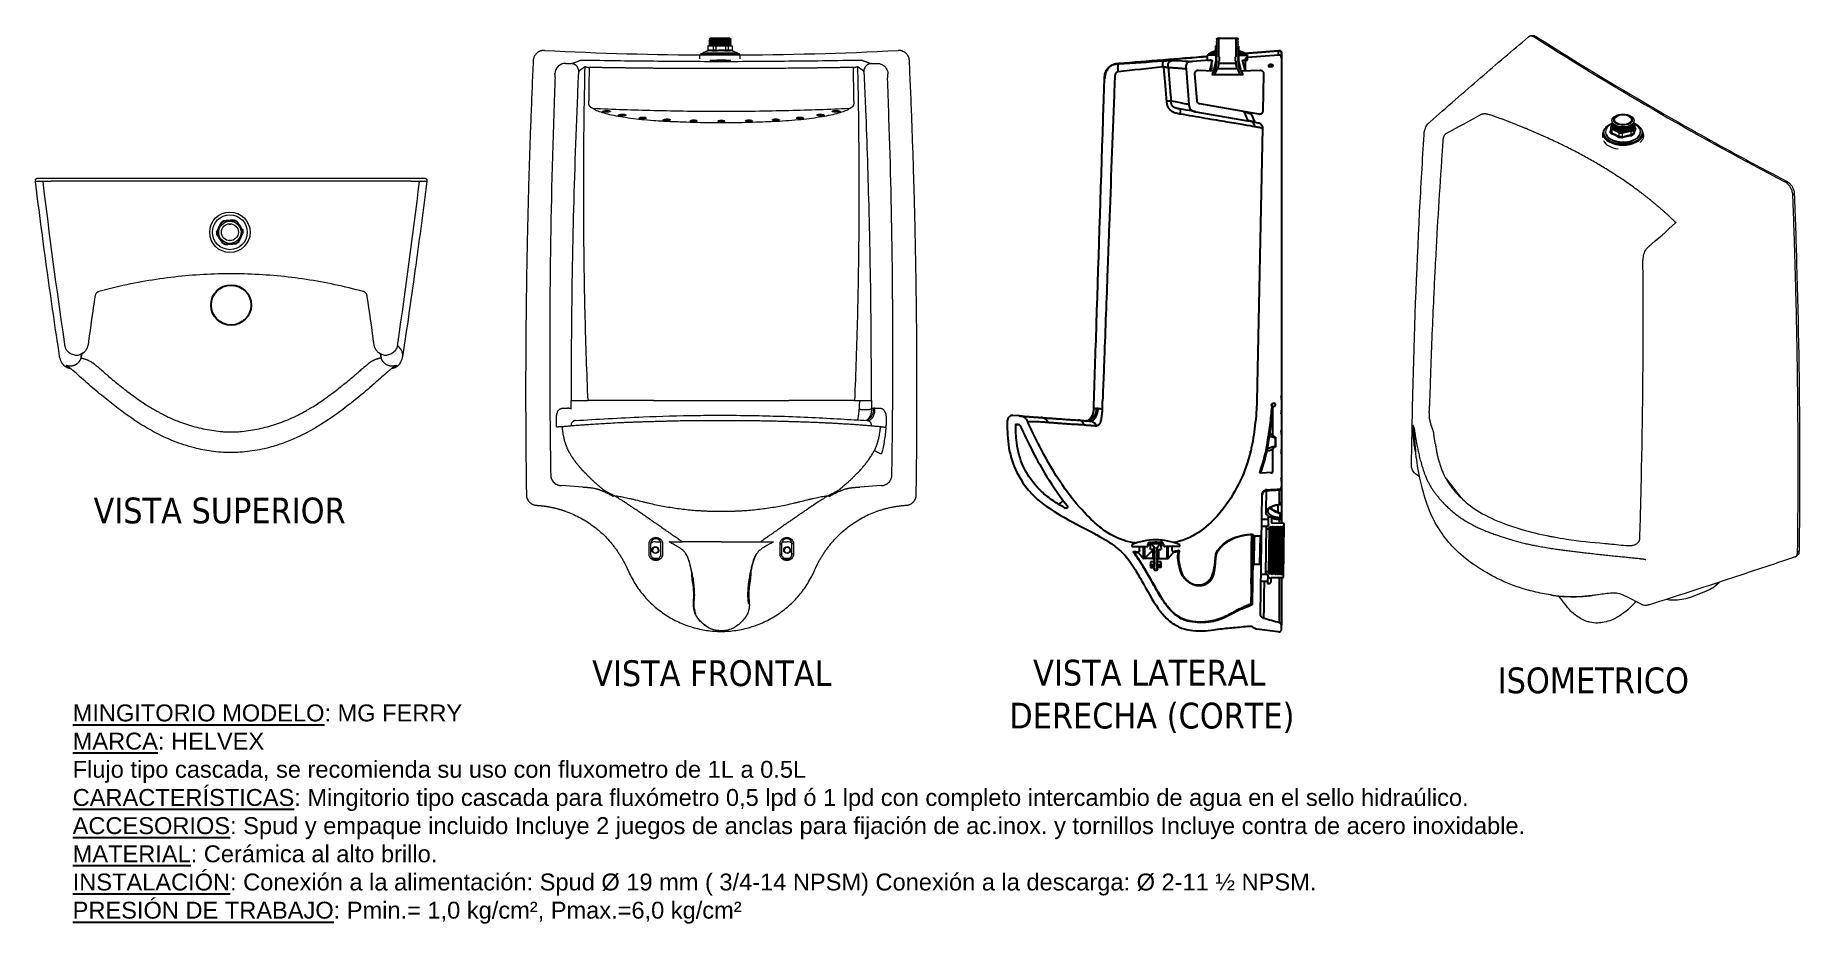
# Model space of a CAD drawing. Header units: inches. Extents: x 0.1 to 2.19, y 0.14 to 1.19.
import ezdxf

# ---------------------------------------------------------------- set-up
doc = ezdxf.new("R2010")
doc.units = ezdxf.units.IN
doc.header["$MEASUREMENT"] = 0
doc.styles.add('Note Text (ANSI)', font='tahoma.ttf')
doc.styles.get("Standard").update_dxf_attribs({"font": 'arial.ttf'})
pattern_1 = [(45, (-1.05999, 2.2763), (-0.02245064, 0.02245064), [])]

msp = doc.modelspace()

# ---------------------------------------------------------------- texts
at = {"char_height": 0.03048, "attachment_point": 1, "style": 'Note Text (ANSI)'}
for s, insert, width in [('{\\fTahoma|b0|i0;VISTA SUPERIOR}', (0.1707, 0.647), 0.321497), ('{\\fTahoma|b0|i0;VISTA FRONTAL}', (0.7608, 0.4545), 0.3027), ('\\pi0.03753;VISTA LATERAL \\P\\pi0.00942;DERECHA (CORTE)', (1.2452, 0.4551), 0.36771), ('ISOMETRICO', (1.8326, 0.446), 0.321497)]:
    msp.add_mtext(s, dxfattribs=dict(at, insert=insert, width=width))
at = {"insert": (0.146, 0.4022), "char_height": 0.02, "width": 1.78261, "attachment_point": 1}
msp.add_mtext('{\\LMINGITORIO MODELO}: MG FERRY\\P{\\LMARCA}: HELVEX\\PFlujo tipo cascada, se recomienda su uso con fluxometro de 1L a 0.5L\\P{\\LCARACTERÍSTICAS}: Mingitorio tipo cascada para fluxómetro 0,5 lpd ó 1 lpd con completo intercambio de agua en el sello hidraúlico. \\P{\\LACCESORIOS}: Spud y empaque incluido Incluye 2 juegos de anclas para fijación de ac.inox. y tornillos Incluye contra de acero inoxidable.\\P{\\LMATERIAL}: Cerámica al alto brillo.\\P{\\LINSTALACIÓN}: Conexión a la alimentación: Spud Ø 19 mm ( 3/4-14 NPSM) Conexión a la descarga: Ø 2-11 ½ NPSM.\\P{\\LPRESIÓN DE TRABAJO}: Pmin.= 1,0 kg/cm², Pmax.=6,0 kg/cm²', dxfattribs=at)

# ---------------------------------------------------------------- blocks, each defined once
blk = doc.blocks.new('bn30-1')
at = {"linetype": 'Continuous', "lineweight": 5}
for p, q in [((0.3723, 3.8339), (0.3633, 3.8339)), ((0.3666, 3.8377), (0.3756, 3.8377)), ((0.3854, 3.8377), (0.8044, 3.8377)), ((0.8042, 3.834), (0.3856, 3.834)), ((0.4984, 3.8377), (0.4983, 3.8377)), ((0.8142, 3.8377), (0.8232, 3.8377)), ((0.8265, 3.8339), (0.8175, 3.8339)), ((0.5787, 3.7743), (0.5838, 3.7849)), ((0.5867, 3.7868), (0.5838, 3.7849)), ((0.5867, 3.7868), (0.5983, 3.7877)), ((0.5926, 3.7828), (0.5926, 3.7837)), ((0.5944, 3.7828), (0.5926, 3.7828)), ((0.5944, 3.7837), (0.5944, 3.7828)), ((0.6015, 3.7861), (0.5983, 3.7877)), ((0.6015, 3.7861), (0.6078, 3.7765)), ((0.5787, 3.7743), (0.5789, 3.7708)), ((0.5855, 3.7612), (0.5789, 3.7708)), ((0.5855, 3.7612), (0.5886, 3.7596)), ((0.6003, 3.7605), (0.5886, 3.7596)), ((0.5926, 3.7636), (0.5926, 3.7645)), ((0.5926, 3.7645), (0.5944, 3.7645)), ((0.5944, 3.7645), (0.5944, 3.7636)), ((0.6003, 3.7605), (0.6032, 3.7625)), ((0.608, 3.7729), (0.6032, 3.7625)), ((0.608, 3.7729), (0.6078, 3.7765))]:
    blk.add_line(p, q, dxfattribs=at)
for radius in [0.0239, 0.0206, 0.0132, 0.01]:
    blk.add_circle((0.5935, 3.7737), radius, dxfattribs=at)
blk.add_circle((0.5949, 3.6876), 0.0237)
for centre, major_axis, ratio, start_param, end_param in [((0.5828, 3.7857), (-0.000996, 0.000863), 0.048882, 1.925362, 3.128566), ((0.5835, 3.7847), (0.000276, 0.000189), 0.00019, 6.282747, 6.355344), ((0.5863, 3.7881), (-0.00043, 0.00125), 0.048882, 3.15462, 4.357822), ((0.5986, 3.789), (0.00026, 0.0013), 0.04732, 1.925184, 3.128759), ((0.5981, 3.7878), (-0.000279, 0.000137), 0.000211, 3.141117, 3.214826), ((0.6024, 3.7871), (0.000877, 0.000987), 0.053639, 3.156139, 4.358853), ((0.5774, 3.7746), (-0.00129, 0.00025), 0.048882, 3.15462, 4.357822), ((0.5777, 3.7704), (0.00125, 0.00043), 0.048882, 5.066955, 6.270158), ((0.5789, 3.7705), (-0.000025, 0.000334), 0.00019, 6.282747, 6.355344), ((0.5846, 3.7602), (0.000862, 0.000997), 0.048882, 0.013027, 1.216229), ((0.5884, 3.7583), (0.00025, 0.00129), 0.048882, 5.066955, 6.270158), ((0.5889, 3.7595), (-0.000301, 0.000145), 0.00019, 6.282745, 6.355409), ((0.6007, 3.7592), (-0.00044, 0.00125), 0.04732, 0.012833, 1.216408), ((0.6042, 3.7616), (-0.00101, 0.00085), 0.053639, 5.065922, 6.268639), ((0.6036, 3.7628), (0.000449, 0.000312), 0.000119, 3.141324, 3.204163), ((0.609, 3.7769), (0.00125, 0.00042), 0.044711, 1.926668, 3.130097), ((0.6078, 3.7767), (-0.000016, 0.000208), 0.000278, 3.140921, 3.223554), ((0.6093, 3.7727), (-0.00129, 0.00024), 0.044711, 0.011496, 1.214924), ((0.6081, 3.7717), (-0.00008, 0.00117), 0.000021, 6.248544, 6.283234), ((0.4117, 3.642), (-0.0089, 0.0105), 0.998534, 2.321258, 2.677329), ((0.7781, 3.642), (-0.0089, -0.0105), 0.998534, 0.464264, 0.820334)]:
    blk.add_ellipse(centre, major_axis=major_axis, ratio=ratio, start_param=start_param, end_param=end_param, dxfattribs=at)
for points, knots in [([(0.3633, 3.8339), (0.3632, 3.8343), (0.3632, 3.8347), (0.3632, 3.8353), (0.3632, 3.8356), (0.3633, 3.8361), (0.3634, 3.8362), (0.3635, 3.8365), (0.3636, 3.8366), (0.3638, 3.8368), (0.3639, 3.837), (0.3642, 3.8372), (0.3645, 3.8374), (0.3651, 3.8376), (0.3654, 3.8376), (0.366, 3.8377), (0.3663, 3.8377), (0.3666, 3.8377)], [0, 0, 0, 0, 0.111604, 0.111604, 0.2013656, 0.2013656, 0.2461177, 0.2461177, 0.2909647, 0.2909647, 0.3358683, 0.3358683, 0.4268245, 0.4268245, 0.5149885, 0.5149885, 0.6060273, 0.6060273, 0.6060273, 0.6060273]), ([(0.3919, 3.6272), (0.3869, 3.6601), (0.3821, 3.6931), (0.3725, 3.762), (0.3678, 3.798), (0.3633, 3.8339)], [0, 0, 0, 0, 10.000205, 10.000205, 20.872263, 20.872263, 20.872263, 20.872263]), ([(0.3856, 3.834), (0.3855, 3.834), (0.3854, 3.834), (0.3853, 3.834), (0.3851, 3.834), (0.385, 3.834), (0.3849, 3.834), (0.3846, 3.834), (0.3844, 3.834), (0.3841, 3.834), (0.3838, 3.834), (0.3835, 3.834), (0.3831, 3.834), (0.3827, 3.834), (0.3823, 3.834), (0.3819, 3.834), (0.3816, 3.8339), (0.3813, 3.8339), (0.3809, 3.8339), (0.3809, 3.8339), (0.3808, 3.8339), (0.3807, 3.8339), (0.3806, 3.8339), (0.3804, 3.8339), (0.3803, 3.8339), (0.38, 3.8339), (0.3798, 3.8339), (0.3795, 3.8339), (0.3792, 3.8339), (0.3788, 3.8339), (0.3785, 3.8339), (0.3781, 3.8339), (0.3777, 3.8339), (0.3774, 3.8339), (0.3771, 3.8339), (0.3768, 3.8339), (0.3765, 3.8339), (0.3763, 3.8339), (0.3761, 3.8339), (0.376, 3.8339), (0.3756, 3.8339), (0.3752, 3.8339), (0.3748, 3.8339), (0.3741, 3.8339), (0.3736, 3.8339), (0.3732, 3.8339), (0.3727, 3.8339), (0.3724, 3.8339), (0.3723, 3.8339)], [0, 0, 0, 0, 0.0156209, 0.0156209, 0.0156209, 0.0363778, 0.0363778, 0.0363778, 0.0729236, 0.0729236, 0.0729236, 0.1245292, 0.1245292, 0.1245292, 0.1868277, 0.1868277, 0.1868277, 0.2368692, 0.2368692, 0.2368692, 0.2496273, 0.2496273, 0.2496273, 0.2704918, 0.2704918, 0.2704918, 0.3141833, 0.3141833, 0.3141833, 0.3741935, 0.3741935, 0.3741935, 0.4395399, 0.4395399, 0.4395399, 0.4996556, 0.4996556, 0.4996556, 0.5311654, 0.5311654, 0.5311654, 0.6245776, 0.6245776, 0.6245776, 0.7918417, 0.7918417, 0.7918417, 0.9999942, 0.9999942, 0.9999942, 0.9999942]), ([(0.3756, 3.8377), (0.3756, 3.8377), (0.3758, 3.8377), (0.3762, 3.8377), (0.3763, 3.8377), (0.3764, 3.8377), (0.3765, 3.8377), (0.3767, 3.8377), (0.377, 3.8377), (0.3774, 3.8377), (0.3778, 3.8377), (0.3782, 3.8377), (0.3787, 3.8377), (0.3791, 3.8377), (0.3796, 3.8377), (0.3801, 3.8377), (0.3806, 3.8377), (0.381, 3.8377), (0.3815, 3.8377), (0.3816, 3.8377), (0.3817, 3.8377), (0.3818, 3.8377), (0.3821, 3.8377), (0.3824, 3.8377), (0.3827, 3.8377), (0.383, 3.8377), (0.3833, 3.8377), (0.3836, 3.8377), (0.3838, 3.8377), (0.3841, 3.8377), (0.3844, 3.8377), (0.3845, 3.8377), (0.3847, 3.8377), (0.3849, 3.8377), (0.385, 3.8377), (0.3851, 3.8377), (0.3852, 3.8377), (0.3853, 3.8377), (0.3854, 3.8377), (0.3854, 3.8377)], [0, 0, 0, 0, 0.2081297, 0.2081297, 0.2081297, 0.25, 0.25, 0.25, 0.3747509, 0.3747509, 0.3747509, 0.5, 0.5, 0.5, 0.6249565, 0.6249565, 0.6249565, 0.7294989, 0.7294989, 0.7294989, 0.75, 0.75, 0.75, 0.8147425, 0.8147425, 0.8147425, 0.8809847, 0.8809847, 0.8809847, 0.9337116, 0.9337116, 0.9337116, 0.9680634, 0.9680634, 0.9680634, 0.9866117, 0.9866117, 0.9866117, 0.9999999, 0.9999999, 0.9999999, 0.9999999]), ([(0.8265, 3.8339), (0.8224, 3.8008), (0.818, 3.7678), (0.8085, 3.6989), (0.8033, 3.663), (0.7979, 3.6272)], [0, 0, 0, 0, 10.000205, 10.000205, 20.872263, 20.872263, 20.872263, 20.872263]), ([(0.8175, 3.8339), (0.8174, 3.8339), (0.8173, 3.8339), (0.8171, 3.8339), (0.8169, 3.8339), (0.8166, 3.8339), (0.8163, 3.8339), (0.8159, 3.8339), (0.8155, 3.8339), (0.815, 3.8339), (0.8146, 3.8339), (0.8141, 3.8339), (0.8136, 3.8339), (0.8135, 3.8339), (0.8134, 3.8339), (0.8133, 3.8339), (0.813, 3.8339), (0.8127, 3.8339), (0.8124, 3.8339), (0.8121, 3.8339), (0.8117, 3.8339), (0.8113, 3.8339), (0.811, 3.8339), (0.8106, 3.8339), (0.8103, 3.8339), (0.81, 3.8339), (0.8097, 3.8339), (0.8095, 3.8339), (0.8093, 3.8339), (0.8092, 3.8339), (0.8091, 3.8339), (0.8089, 3.8339), (0.8087, 3.8339), (0.8086, 3.8339), (0.8083, 3.8339), (0.8081, 3.8339), (0.8079, 3.834), (0.8075, 3.834), (0.8071, 3.834), (0.8067, 3.834), (0.8063, 3.834), (0.806, 3.834), (0.8056, 3.834), (0.8054, 3.834), (0.8051, 3.834), (0.8049, 3.834), (0.8048, 3.834), (0.8046, 3.834), (0.8045, 3.834), (0.8044, 3.834), (0.8043, 3.834), (0.8042, 3.834)], [0, 0, 0, 0, 0.1250127, 0.1250127, 0.1250127, 0.2504994, 0.2504994, 0.2504994, 0.3753759, 0.3753759, 0.3753759, 0.4846596, 0.4846596, 0.4846596, 0.5009625, 0.5009625, 0.5009625, 0.5606193, 0.5606193, 0.5606193, 0.6258346, 0.6258346, 0.6258346, 0.6859367, 0.6859367, 0.6859367, 0.73015, 0.73015, 0.73015, 0.7508961, 0.7508961, 0.7508961, 0.7766495, 0.7766495, 0.7766495, 0.8131706, 0.8131706, 0.8131706, 0.8758922, 0.8758922, 0.8758922, 0.9276708, 0.9276708, 0.9276708, 0.9640379, 0.9640379, 0.9640379, 0.9854134, 0.9854134, 0.9854134, 0.9999977, 0.9999977, 0.9999977, 0.9999977]), ([(0.8044, 3.8377), (0.8044, 3.8377), (0.8045, 3.8377), (0.8046, 3.8377), (0.8047, 3.8377), (0.8048, 3.8377), (0.8049, 3.8377), (0.8051, 3.8377), (0.8052, 3.8377), (0.8054, 3.8377), (0.8057, 3.8377), (0.8059, 3.8377), (0.8062, 3.8377), (0.8065, 3.8377), (0.8068, 3.8377), (0.8071, 3.8377), (0.8074, 3.8377), (0.8077, 3.8377), (0.808, 3.8377), (0.8081, 3.8377), (0.8082, 3.8377), (0.8083, 3.8377), (0.8087, 3.8377), (0.8092, 3.8377), (0.8096, 3.8377), (0.8102, 3.8377), (0.8107, 3.8377), (0.8111, 3.8377), (0.8116, 3.8377), (0.812, 3.8377), (0.8124, 3.8377), (0.8127, 3.8377), (0.8131, 3.8377), (0.8133, 3.8377), (0.8136, 3.8377), (0.8138, 3.8377), (0.8139, 3.8377), (0.8141, 3.8377), (0.8142, 3.8377), (0.8142, 3.8377)], [0, 0, 0, 0, 0.0131998, 0.0131998, 0.0131998, 0.0315445, 0.0315445, 0.0315445, 0.0656918, 0.0656918, 0.0656918, 0.1184643, 0.1184643, 0.1184643, 0.1849666, 0.1849666, 0.1849666, 0.25, 0.25, 0.25, 0.2698259, 0.2698259, 0.2698259, 0.3741467, 0.3741467, 0.3741467, 0.5, 0.5, 0.5, 0.6245891, 0.6245891, 0.6245891, 0.75, 0.75, 0.75, 0.8746963, 0.8746963, 0.8746963, 0.9999996, 0.9999996, 0.9999996, 0.9999996]), ([(0.8232, 3.8377), (0.8234, 3.8377), (0.8237, 3.8377), (0.8243, 3.8376), (0.8247, 3.8376), (0.8253, 3.8373), (0.8255, 3.8372), (0.8259, 3.837), (0.826, 3.8368), (0.8263, 3.8365), (0.8264, 3.8363), (0.8265, 3.8359), (0.8265, 3.8357), (0.8266, 3.835), (0.8266, 3.8344), (0.8265, 3.8339)], [0, 0, 0, 0, 0.069437, 0.069437, 0.1963546, 0.1963546, 0.2594373, 0.2594373, 0.3228131, 0.3228131, 0.3859088, 0.3859088, 0.4487049, 0.4487049, 0.6055768, 0.6055768, 0.6055768, 0.6055768]), ([(0.5778, 3.7746), (0.5781, 3.775), (0.5783, 3.7755), (0.5787, 3.7764), (0.5789, 3.7768), (0.5794, 3.7777), (0.5796, 3.7782), (0.5799, 3.7788), (0.5802, 3.7793), (0.5804, 3.7797), (0.5806, 3.7802), (0.5808, 3.7806), (0.581, 3.7811), (0.5814, 3.7818), (0.5816, 3.7822), (0.582, 3.7831), (0.5822, 3.7836), (0.5827, 3.7845), (0.5829, 3.7849), (0.5831, 3.7854)], [0, 0, 0, 0, 0.00150645, 0.00150645, 0.0030129, 0.0030129, 0.00451936, 0.00451936, 0.00527258, 0.00602581, 0.00602581, 0.00677903, 0.00753226, 0.00753226, 0.00903871, 0.00903871, 0.01054516, 0.01054516, 0.01205162, 0.01205162, 0.01205162, 0.01205162]), ([(0.5831, 3.7854), (0.5834, 3.7856), (0.5839, 3.7859), (0.5845, 3.7863), (0.5851, 3.7867), (0.5856, 3.7871), (0.5862, 3.7875), (0.5865, 3.7877)], [0, 0, 0, 0, 0.001020584, 0.002041167, 0.002041167, 0.003061751, 0.004082335, 0.004082335, 0.004082335, 0.004082335]), ([(0.5865, 3.7877), (0.587, 3.7877), (0.5875, 3.7877), (0.5884, 3.7878), (0.5889, 3.7878), (0.5899, 3.7879), (0.5904, 3.7879), (0.5912, 3.788), (0.5915, 3.788), (0.5918, 3.788), (0.592, 3.788), (0.5922, 3.788), (0.5923, 3.7881), (0.5927, 3.7881), (0.5932, 3.7881), (0.5937, 3.7882), (0.5945, 3.7882), (0.595, 3.7883), (0.596, 3.7883), (0.5965, 3.7884), (0.5975, 3.7884), (0.598, 3.7885), (0.5984, 3.7885)], [0, 0, 0, 0, 0.00150723, 0.00150723, 0.00301446, 0.00301446, 0.00452169, 0.00452169, 0.0052753, 0.0052753, 0.00565211, 0.00565211, 0.00602892, 0.00602892, 0.00678253, 0.00753615, 0.00753615, 0.00904338, 0.00904338, 0.01055061, 0.01055061, 0.01205784, 0.01205784, 0.01205784, 0.01205784]), ([(0.5867, 3.7868), (0.5867, 3.7868), (0.5867, 3.7868), (0.5867, 3.7868), (0.5867, 3.7868), (0.5867, 3.7868)], [-0.003354083, -0.003354083, -0.003354083, -0.003354083, -0.0016815, -0.0016815, -0.000001008, -0.000001008, -0.000001008, -0.000001008]), ([(0.5984, 3.7885), (0.5988, 3.7884), (0.5991, 3.7882), (0.5997, 3.7879), (0.6, 3.7878), (0.6006, 3.7875), (0.6012, 3.7872), (0.6018, 3.7869), (0.6021, 3.7867)], [0, 0, 0, 0, 0.001019091, 0.001019091, 0.002038183, 0.002038183, 0.003057274, 0.004076365, 0.004076365, 0.004076365, 0.004076365]), ([(0.6015, 3.7861), (0.6015, 3.7861), (0.6015, 3.7861), (0.6015, 3.7861), (0.6015, 3.7861), (0.6015, 3.7861)], [-0.003747835, -0.003747835, -0.003747835, -0.003747835, -0.001877362, -0.001877362, -0.000001009, -0.000001009, -0.000001009, -0.000001009]), ([(0.6021, 3.7867), (0.6024, 3.7863), (0.6026, 3.7859), (0.6032, 3.7851), (0.6034, 3.7846), (0.604, 3.7838), (0.6042, 3.7834), (0.6046, 3.7828), (0.6049, 3.7824), (0.6052, 3.7819), (0.6054, 3.7815), (0.6056, 3.7813), (0.6058, 3.7809), (0.606, 3.7807), (0.6064, 3.7801), (0.6067, 3.7797), (0.6072, 3.7788), (0.6075, 3.7784), (0.608, 3.7776), (0.6083, 3.7772), (0.6086, 3.7768)], [0, 0, 0, 0, 0.00148629, 0.00148629, 0.00297259, 0.00297259, 0.00445888, 0.00445888, 0.00520203, 0.00594518, 0.00594518, 0.00668833, 0.00668833, 0.00743147, 0.00743147, 0.00891777, 0.00891777, 0.01040406, 0.01040406, 0.01189036, 0.01189036, 0.01189036, 0.01189036]), ([(0.5781, 3.7705), (0.5781, 3.7708), (0.5781, 3.7715), (0.578, 3.7722), (0.578, 3.7729), (0.5779, 3.7732), (0.5779, 3.7739), (0.5779, 3.7742), (0.5778, 3.7746)], [0, 0, 0, 0, 0.001020583, 0.002041166, 0.002041166, 0.003061749, 0.003061749, 0.004082332, 0.004082332, 0.004082332, 0.004082332]), ([(0.5849, 3.7606), (0.5846, 3.761), (0.5843, 3.7614), (0.5838, 3.7622), (0.5835, 3.7626), (0.5829, 3.7635), (0.5827, 3.7639), (0.5822, 3.7645), (0.582, 3.7649), (0.5817, 3.7653), (0.5814, 3.7658), (0.5811, 3.7662), (0.5808, 3.7666), (0.5804, 3.7672), (0.5801, 3.7676), (0.5795, 3.7684), (0.5793, 3.7689), (0.5787, 3.7697), (0.5784, 3.7701), (0.5781, 3.7705)], [0, 0, 0, 0, 0.00150645, 0.00150645, 0.0030129, 0.0030129, 0.00451936, 0.00451936, 0.00527258, 0.00602581, 0.00602581, 0.00677903, 0.00753226, 0.00753226, 0.00903871, 0.00903871, 0.01054516, 0.01054516, 0.01205162, 0.01205162, 0.01205162, 0.01205162]), ([(0.5787, 3.7743), (0.5787, 3.7743), (0.5787, 3.7743), (0.5787, 3.7743), (0.5787, 3.7743), (0.5787, 3.7743)], [-0.003354204, -0.003354204, -0.003354204, -0.003354204, -0.001681455, -0.001681455, -0.000001008, -0.000001008, -0.000001008, -0.000001008]), ([(0.5885, 3.7588), (0.5882, 3.7589), (0.5876, 3.7592), (0.587, 3.7595), (0.5864, 3.7598), (0.5858, 3.7601), (0.5852, 3.7604), (0.5849, 3.7606)], [0, 0, 0, 0, 0.001020584, 0.002041167, 0.002041167, 0.003061751, 0.004082335, 0.004082335, 0.004082335, 0.004082335]), ([(0.5855, 3.7612), (0.5855, 3.7612), (0.5855, 3.7612), (0.5855, 3.7612), (0.5855, 3.7612), (0.5855, 3.7612)], [-0.003354204, -0.003354204, -0.003354204, -0.003354204, -0.001681456, -0.001681456, -0.000001008, -0.000001008, -0.000001008, -0.000001008]), ([(0.6005, 3.7596), (0.6, 3.7596), (0.5995, 3.7596), (0.5985, 3.7595), (0.598, 3.7595), (0.597, 3.7594), (0.5965, 3.7594), (0.5958, 3.7593), (0.5953, 3.7593), (0.5948, 3.7593), (0.5944, 3.7592), (0.5943, 3.7592), (0.594, 3.7592), (0.5937, 3.7592), (0.5933, 3.7591), (0.5925, 3.7591), (0.592, 3.7591), (0.591, 3.759), (0.5905, 3.7589), (0.5895, 3.7589), (0.589, 3.7588), (0.5885, 3.7588)], [0, 0, 0, 0, 0.00150716, 0.00150716, 0.00301432, 0.00301432, 0.00452148, 0.00452148, 0.00527506, 0.00602864, 0.00602864, 0.00640543, 0.00640543, 0.00678222, 0.0075358, 0.0075358, 0.00904296, 0.00904296, 0.01055011, 0.01055011, 0.01205727, 0.01205727, 0.01205727, 0.01205727]), ([(0.6003, 3.7605), (0.6003, 3.7605), (0.6003, 3.7605), (0.6003, 3.7605), (0.6003, 3.7605), (0.6003, 3.7605)], [-0.003305116, -0.003305116, -0.003305116, -0.003305116, -0.001657097, -0.001657097, -0.000001008, -0.000001008, -0.000001008, -0.000001008]), ([(0.6039, 3.762), (0.6036, 3.7618), (0.603, 3.7614), (0.6025, 3.761), (0.6019, 3.7606), (0.6016, 3.7604), (0.6011, 3.76), (0.6008, 3.7598), (0.6005, 3.7596)], [0, 0, 0, 0, 0.001019087, 0.002038174, 0.002038174, 0.003057262, 0.003057262, 0.004076349, 0.004076349, 0.004076349, 0.004076349]), ([(0.6089, 3.7727), (0.6086, 3.7723), (0.6084, 3.7718), (0.608, 3.7709), (0.6078, 3.7705), (0.6074, 3.7696), (0.6072, 3.7691), (0.6069, 3.7685), (0.6068, 3.7682), (0.6065, 3.7678), (0.6064, 3.7676), (0.6062, 3.7671), (0.606, 3.7667), (0.6058, 3.7662), (0.6055, 3.7655), (0.6053, 3.7651), (0.6049, 3.7642), (0.6047, 3.7637), (0.6043, 3.7628), (0.6041, 3.7624), (0.6039, 3.762)], [0, 0, 0, 0, 0.0014861, 0.0014861, 0.0029722, 0.0029722, 0.00445831, 0.00445831, 0.00520136, 0.00520136, 0.00594441, 0.00594441, 0.00668746, 0.00743051, 0.00743051, 0.00891661, 0.00891661, 0.01040272, 0.01040272, 0.01188882, 0.01188882, 0.01188882, 0.01188882]), ([(0.6086, 3.7768), (0.6086, 3.7764), (0.6086, 3.7761), (0.6087, 3.7754), (0.6087, 3.7751), (0.6087, 3.7744), (0.6088, 3.7737), (0.6088, 3.773), (0.6089, 3.7727)], [0, 0, 0, 0, 0.001022829, 0.001022829, 0.002045659, 0.002045659, 0.003068488, 0.004091318, 0.004091318, 0.004091318, 0.004091318]), ([(0.7513, 3.7036), (0.7291, 3.7096), (0.7066, 3.7144), (0.6609, 3.7213), (0.6377, 3.7235), (0.5914, 3.725), (0.5681, 3.7244), (0.522, 3.7205), (0.4989, 3.7172), (0.4636, 3.71), (0.451, 3.707), (0.4385, 3.7036)], [0, 0, 0, 0, 6.891272, 6.891272, 13.848946, 13.848946, 20.802172, 20.802172, 27.753982, 27.753982, 31.631065, 31.631065, 31.631065, 31.631065]), ([(0.4385, 3.7036), (0.4381, 3.7035), (0.4376, 3.7033), (0.4366, 3.7028), (0.4361, 3.7024), (0.4352, 3.7015), (0.4349, 3.7011), (0.4343, 3.7001), (0.4341, 3.6996), (0.4339, 3.6988), (0.4339, 3.6986), (0.4338, 3.698), (0.4337, 3.6977), (0.4337, 3.6975)], [0, 0, 0, 0, 0.1423868, 0.1423868, 0.3410723, 0.3410723, 0.5131006, 0.5131006, 0.6843243, 0.6843243, 0.7645502, 0.7645502, 0.8467725, 0.8467725, 0.8467725, 0.8467725]), ([(0.7561, 3.6975), (0.7561, 3.6977), (0.756, 3.6978), (0.756, 3.6981), (0.756, 3.6982), (0.7559, 3.6987), (0.7558, 3.699), (0.7557, 3.6996), (0.7555, 3.6998), (0.7552, 3.7006), (0.7549, 3.701), (0.7542, 3.7019), (0.7537, 3.7024), (0.7526, 3.7031), (0.7521, 3.7033), (0.7515, 3.7035), (0.7514, 3.7036), (0.7513, 3.7036)], [0, 0, 0, 0, 0.0521306, 0.0521306, 0.085828, 0.085828, 0.1879749, 0.1879749, 0.2753254, 0.2753254, 0.4339024, 0.4339024, 0.6406473, 0.6406473, 0.8154746, 0.8154746, 0.8468643, 0.8468643, 0.8468643, 0.8468643]), ([(0.3981, 3.6399), (0.3981, 3.64), (0.3981, 3.64), (0.3981, 3.64), (0.3981, 3.6401), (0.3981, 3.6401), (0.3981, 3.6402), (0.3981, 3.6403), (0.3981, 3.6405), (0.3981, 3.6406), (0.3981, 3.6408), (0.3981, 3.641), (0.3981, 3.6412), (0.3981, 3.6414), (0.398, 3.6417), (0.398, 3.642), (0.3979, 3.6423), (0.3979, 3.6426), (0.3979, 3.6429), (0.3978, 3.6433), (0.3978, 3.6436), (0.3977, 3.6439)], [0, 0, 0, 0, 0.1428571, 0.1428571, 0.1428571, 0.2857143, 0.2857143, 0.2857143, 0.4285714, 0.4285714, 0.4285714, 0.5714286, 0.5714286, 0.5714286, 0.7142857, 0.7142857, 0.7142857, 0.8571429, 0.8571429, 0.8571429, 0.9999956, 0.9999956, 0.9999956, 0.9999956]), ([(0.4262, 3.6444), (0.4261, 3.6437), (0.4261, 3.6431), (0.4259, 3.6419), (0.4258, 3.6414), (0.4256, 3.6406), (0.4256, 3.6402), (0.4252, 3.6389), (0.425, 3.6379), (0.4244, 3.6366), (0.4242, 3.6362), (0.4237, 3.6353), (0.4234, 3.6347), (0.4226, 3.6336), (0.4222, 3.6331), (0.4213, 3.6321), (0.4207, 3.6316), (0.4201, 3.6311)], [0, 0, 0, 0, 0.197481, 0.197481, 0.384352, 0.384352, 0.569416, 0.569416, 1.005352, 1.005352, 1.174817, 1.174817, 1.381862, 1.381862, 1.5813, 1.5813, 1.804208, 1.804208, 1.804208, 1.804208]), ([(0.7696, 3.6311), (0.7687, 3.6318), (0.7679, 3.6326), (0.7669, 3.634), (0.7665, 3.6345), (0.766, 3.6353), (0.7658, 3.6356), (0.7655, 3.6364), (0.7653, 3.6368), (0.7649, 3.6377), (0.7648, 3.6381), (0.7644, 3.6394), (0.7642, 3.6401), (0.764, 3.6413), (0.7639, 3.6418), (0.7637, 3.643), (0.7636, 3.6437), (0.7636, 3.6444)], [0, 0, 0, 0, 0.344104, 0.344104, 0.521216, 0.521216, 0.653779, 0.653779, 0.827357, 0.827357, 1.052874, 1.052874, 1.408705, 1.408705, 1.593539, 1.593539, 1.804232, 1.804232, 1.804232, 1.804232]), ([(0.7921, 3.6439), (0.792, 3.6436), (0.792, 3.6433), (0.7919, 3.6429), (0.7919, 3.6426), (0.7918, 3.6423), (0.7918, 3.642), (0.7918, 3.6417), (0.7917, 3.6414), (0.7917, 3.6412), (0.7917, 3.641), (0.7917, 3.6408), (0.7917, 3.6406), (0.7917, 3.6405), (0.7916, 3.6403), (0.7916, 3.6402), (0.7916, 3.6401), (0.7917, 3.6401), (0.7917, 3.64), (0.7917, 3.64), (0.7917, 3.64), (0.7917, 3.6399)], [0.0000044, 0.0000044, 0.0000044, 0.0000044, 0.1428571, 0.1428571, 0.1428571, 0.2857143, 0.2857143, 0.2857143, 0.4285714, 0.4285714, 0.4285714, 0.5714286, 0.5714286, 0.5714286, 0.7142857, 0.7142857, 0.7142857, 0.8571429, 0.8571429, 0.8571429, 1, 1, 1, 1]), ([(0.7979, 3.6272), (0.7979, 3.6273), (0.7979, 3.6273), (0.7979, 3.6274), (0.7979, 3.6275), (0.798, 3.6277), (0.798, 3.6278), (0.798, 3.6279), (0.798, 3.628), (0.798, 3.6281), (0.798, 3.6287), (0.798, 3.6293), (0.7979, 3.6299), (0.7979, 3.63), (0.7979, 3.6302), (0.7979, 3.6303), (0.7978, 3.6304), (0.7978, 3.6305), (0.7978, 3.6307), (0.7978, 3.6308), (0.7977, 3.6309), (0.7977, 3.631), (0.7977, 3.6312), (0.7977, 3.6313), (0.7976, 3.6314), (0.7976, 3.6316), (0.7975, 3.6317), (0.7975, 3.6318), (0.7975, 3.632), (0.7974, 3.6321), (0.7974, 3.6322), (0.7973, 3.6324), (0.7972, 3.6326), (0.7972, 3.6327), (0.7964, 3.6347), (0.795, 3.6367), (0.793, 3.6387), (0.7928, 3.6389), (0.7926, 3.6391), (0.7924, 3.6393), (0.7922, 3.6395), (0.7919, 3.6397), (0.7917, 3.6399)], [0.2110182, 0.2110182, 0.2110182, 0.2110182, 0.2266276, 0.2266276, 0.2266276, 0.2483653, 0.2483653, 0.2483653, 0.2702923, 0.2702923, 0.2702923, 0.3827677, 0.3827677, 0.3827677, 0.4058311, 0.4058311, 0.4058311, 0.429084, 0.429084, 0.429084, 0.4525264, 0.4525264, 0.4525264, 0.4761584, 0.4761584, 0.4761584, 0.4999801, 0.4999801, 0.4999801, 0.5271007, 0.5271007, 0.5271007, 0.5551084, 0.5551084, 0.5551084, 0.9217797, 0.9217797, 0.9217797, 0.960445, 0.960445, 0.960445, 0.9999971, 0.9999971, 0.9999971, 0.9999971]), ([(0.3943, 3.6199), (0.3946, 3.6193), (0.3949, 3.6187), (0.3953, 3.6182), (0.3957, 3.6176), (0.3962, 3.6171), (0.3967, 3.6165), (0.3973, 3.616), (0.3979, 3.6155), (0.3985, 3.6151), (0.3992, 3.6146), (0.3999, 3.6142), (0.4007, 3.6139), (0.401, 3.6137), (0.4014, 3.6136), (0.4018, 3.6134), (0.4022, 3.6133), (0.4026, 3.6132), (0.403, 3.6131), (0.4035, 3.613), (0.4039, 3.6129), (0.4043, 3.6129), (0.4044, 3.6129), (0.4044, 3.6129), (0.4045, 3.6129)], [0.2340866, 0.2340866, 0.2340866, 0.2340866, 0.3440949, 0.3440949, 0.3440949, 0.4661477, 0.4661477, 0.4661477, 0.5945447, 0.5945447, 0.5945447, 0.7273325, 0.7273325, 0.7273325, 0.7935006, 0.7935006, 0.7935006, 0.8615181, 0.8615181, 0.8615181, 0.9300023, 0.9300023, 0.9300023, 0.9398401, 0.9398401, 0.9398401, 0.9398401]), ([(0.4045, 3.6129), (0.4043, 3.6129), (0.404, 3.6129), (0.4031, 3.6131), (0.4023, 3.6133), (0.4004, 3.6139), (0.3992, 3.6145), (0.3972, 3.616), (0.3963, 3.6169), (0.3951, 3.6185), (0.3946, 3.6192), (0.3943, 3.6199)], [0.11451, 0.11451, 0.11451, 0.11451, 0.18468, 0.18468, 0.418402, 0.418402, 0.806476, 0.806476, 1.204347, 1.204347, 1.468555, 1.468555, 1.468555, 1.468555]), ([(0.4001, 3.6158), (0.4001, 3.6158), (0.4, 3.6158), (0.4, 3.6159), (0.3999, 3.616), (0.3998, 3.616), (0.3998, 3.6161), (0.3998, 3.6161), (0.3997, 3.6161), (0.3997, 3.6162), (0.3997, 3.6162), (0.3997, 3.6163), (0.3999, 3.6162), (0.4003, 3.6162), (0.4008, 3.616), (0.4015, 3.6159), (0.4024, 3.6157), (0.4033, 3.6156), (0.4042, 3.6156), (0.4048, 3.6156), (0.4055, 3.6156), (0.4065, 3.6157), (0.4076, 3.6159), (0.4089, 3.6163), (0.4101, 3.6167), (0.411, 3.6172), (0.4117, 3.6176), (0.4121, 3.6179), (0.4126, 3.6183), (0.4129, 3.6185), (0.413, 3.6186)], [0, 0, 0, 0, 0.025363, 0.06108, 0.091624, 0.122802, 0.153622, 0.18541, 0.208863, 0.22433, 0.289551, 0.349908, 0.413777, 0.473653, 0.532528, 0.585356, 0.634183, 0.680116, 0.701886, 0.725124, 0.746226, 0.769941, 0.813575, 0.853997, 0.891873, 0.928874, 0.946519, 0.964963, 0.981112, 1, 1, 1, 1]), ([(0.4019, 3.6149), (0.4018, 3.615), (0.4017, 3.615), (0.4016, 3.6151), (0.4014, 3.6152), (0.4011, 3.6154), (0.4008, 3.6155), (0.4007, 3.6155), (0.4006, 3.6156), (0.4006, 3.6156), (0.4004, 3.6157), (0.4002, 3.6157), (0.4001, 3.6158)], [0.7568408, 0.7568408, 0.7568408, 0.7568408, 0.7922755, 0.7922755, 0.7922755, 0.904963, 0.904963, 0.904963, 0.9379941, 0.9379941, 0.9379941, 0.9999999, 0.9999999, 0.9999999, 0.9999999]), ([(0.4025, 3.6145), (0.4023, 3.6146), (0.4021, 3.6146), (0.4015, 3.6149), (0.4011, 3.6151), (0.4005, 3.6155), (0.4003, 3.6156), (0.4001, 3.6158)], [0.3980108, 0.3980108, 0.3980108, 0.3980108, 0.5000003, 0.5000003, 0.7500005, 0.7500005, 1, 1, 1, 1]), ([(0.4076, 3.6102), (0.4068, 3.6109), (0.406, 3.6116), (0.4049, 3.6126), (0.4046, 3.6128), (0.4041, 3.6132), (0.4039, 3.6134), (0.4033, 3.6139), (0.4028, 3.6142), (0.4023, 3.6146), (0.4023, 3.6146), (0.4021, 3.6147), (0.4021, 3.6148), (0.402, 3.6148), (0.402, 3.6149), (0.4019, 3.6149), (0.4019, 3.6149), (0.4018, 3.615), (0.4018, 3.615), (0.4018, 3.615), (0.4018, 3.615), (0.4018, 3.615)], [0, 0, 0, 0, 0.3323139, 0.3323139, 0.4509523, 0.4509523, 0.5367491, 0.5367491, 0.6950087, 0.6950087, 0.7214749, 0.7214749, 0.743491, 0.743491, 0.7601718, 0.7601718, 0.7768976, 0.7768976, 0.7935838, 0.7935838, 0.8163369, 0.8163369, 0.8163369, 0.8163369]), ([(0.415, 3.6207), (0.4149, 3.6206), (0.4149, 3.6205), (0.4148, 3.6204), (0.4147, 3.6203), (0.4146, 3.6202), (0.4146, 3.6201), (0.4145, 3.6201), (0.4144, 3.62), (0.4143, 3.6199), (0.4143, 3.6198), (0.4142, 3.6197), (0.4141, 3.6196), (0.414, 3.6196), (0.414, 3.6195), (0.4139, 3.6194), (0.4138, 3.6193), (0.4137, 3.6193), (0.4137, 3.6192), (0.4136, 3.6191), (0.4135, 3.6191), (0.4135, 3.619), (0.4134, 3.6189), (0.4133, 3.6189), (0.4132, 3.6188), (0.4132, 3.6187), (0.4131, 3.6187), (0.413, 3.6186)], [0, 0, 0, 0, 0.1284205, 0.1284205, 0.1284205, 0.2530403, 0.2530403, 0.2530403, 0.3736161, 0.3736161, 0.3736161, 0.4899155, 0.4899155, 0.4899155, 0.6017184, 0.6017184, 0.6017184, 0.7088168, 0.7088168, 0.7088168, 0.8110158, 0.8110158, 0.8110158, 0.9081332, 0.9081332, 0.9081332, 0.999999, 0.999999, 0.999999, 0.999999]), ([(0.4201, 3.6311), (0.42, 3.631), (0.4185, 3.6299), (0.4168, 3.629), (0.415, 3.6286)], [0.6572157, 0.6572157, 0.6572157, 0.6572157, 0.6666667, 1, 1, 1, 1]), ([(0.4173, 3.6257), (0.4173, 3.6256), (0.4172, 3.6254), (0.4172, 3.6253), (0.4172, 3.6252), (0.4172, 3.6251), (0.4171, 3.625), (0.4171, 3.6249), (0.4171, 3.6248), (0.4171, 3.6247), (0.4171, 3.6247), (0.417, 3.6247), (0.417, 3.6247), (0.417, 3.6246), (0.417, 3.6244), (0.4169, 3.6243), (0.4169, 3.6243), (0.4169, 3.6242), (0.4169, 3.6241), (0.4168, 3.6241), (0.4168, 3.624), (0.4168, 3.624), (0.4168, 3.6238), (0.4167, 3.6237), (0.4167, 3.6236), (0.4166, 3.6236), (0.4166, 3.6236), (0.4166, 3.6235), (0.4166, 3.6234), (0.4165, 3.6233), (0.4165, 3.6232), (0.4165, 3.6231), (0.4164, 3.623), (0.4164, 3.6229), (0.4164, 3.6229), (0.4163, 3.6229), (0.4163, 3.6229), (0.4163, 3.6227), (0.4162, 3.6226), (0.4161, 3.6224), (0.4161, 3.6224), (0.4161, 3.6224), (0.4161, 3.6223), (0.416, 3.6222), (0.4159, 3.6221), (0.4158, 3.6219), (0.4158, 3.6219), (0.4158, 3.6218), (0.4157, 3.6218), (0.4156, 3.6216), (0.4156, 3.6215), (0.4155, 3.6213), (0.4154, 3.6213), (0.4154, 3.6212), (0.4154, 3.6212), (0.4152, 3.621), (0.4151, 3.6209), (0.415, 3.6207)], [0, 0, 0, 0, 0.059387, 0.059387, 0.059387, 0.121058, 0.121058, 0.121058, 0.1751417, 0.1751417, 0.1751417, 0.1850972, 0.1850972, 0.1850972, 0.2515905, 0.2515905, 0.2515905, 0.2905014, 0.2905014, 0.2905014, 0.3206256, 0.3206256, 0.3206256, 0.3922912, 0.3922912, 0.3922912, 0.4072825, 0.4072825, 0.4072825, 0.4666772, 0.4666772, 0.4666772, 0.5258045, 0.5258045, 0.5258045, 0.5396209, 0.5396209, 0.5396209, 0.6283107, 0.6283107, 0.6283107, 0.646501, 0.646501, 0.646501, 0.7337794, 0.7337794, 0.7337794, 0.7698092, 0.7698092, 0.7698092, 0.8572257, 0.8572257, 0.8572257, 0.8963718, 0.8963718, 0.8963718, 0.9999999, 0.9999999, 0.9999999, 0.9999999]), ([(0.4174, 3.6285), (0.4174, 3.6283), (0.4173, 3.6281), (0.4173, 3.6279), (0.4173, 3.6277), (0.4173, 3.6275), (0.4173, 3.6273), (0.4172, 3.627), (0.4172, 3.6268), (0.4172, 3.6266), (0.4172, 3.6264), (0.4173, 3.6262), (0.4173, 3.626)], [0.8240334, 0.8240334, 0.8240334, 0.8240334, 0.8680534, 0.8680534, 0.8680534, 0.9124038, 0.9124038, 0.9124038, 0.9563859, 0.9563859, 0.9563859, 1, 1, 1, 1]), ([(0.4201, 3.6311), (0.4191, 3.6303), (0.4184, 3.6297), (0.4175, 3.6287), (0.4173, 3.6283), (0.4173, 3.6283)], [0, 0, 0, 0, 10.000325, 10.000325, 21.551779, 21.551779, 21.551779, 21.551779]), ([(0.4181, 3.6294), (0.4179, 3.6284), (0.4177, 3.6274), (0.4175, 3.6264), (0.4174, 3.6262), (0.4174, 3.6259), (0.4173, 3.6257)], [0.93969687, 0.93969687, 0.93969687, 0.93969687, 0.98741023, 0.98741023, 0.98741023, 0.99979546, 0.99979546, 0.99979546, 0.99979546]), ([(0.4173, 3.6257), (0.4173, 3.6257), (0.4173, 3.6257), (0.4173, 3.6258), (0.4173, 3.6259), (0.4173, 3.6259), (0.4173, 3.626)], [0, 0, 0, 0, 0.2227433, 0.2227433, 0.2227433, 1, 1, 1, 1]), ([(0.4173, 3.6256), (0.4173, 3.6256), (0.4173, 3.6256), (0.4173, 3.6256), (0.4173, 3.6256), (0.4173, 3.6256), (0.4173, 3.6256), (0.4173, 3.6256), (0.4173, 3.6255), (0.4173, 3.6255), (0.4173, 3.6255), (0.4173, 3.6254), (0.4173, 3.6254), (0.4173, 3.6254), (0.4174, 3.6253), (0.4174, 3.6253), (0.4174, 3.6253), (0.4174, 3.6253), (0.4174, 3.6253), (0.4174, 3.6252), (0.4174, 3.6252), (0.4174, 3.6252), (0.4175, 3.6252), (0.4175, 3.6252), (0.4175, 3.6252), (0.4176, 3.6251), (0.4176, 3.6251), (0.4177, 3.625), (0.4178, 3.625), (0.4178, 3.625), (0.4179, 3.625), (0.4179, 3.625), (0.4179, 3.625), (0.4179, 3.625), (0.4181, 3.6249), (0.4183, 3.6248), (0.4185, 3.6248), (0.4186, 3.6247), (0.4186, 3.6247), (0.4187, 3.6247), (0.4188, 3.6246), (0.419, 3.6246), (0.4191, 3.6246), (0.4193, 3.6245), (0.4196, 3.6244), (0.4199, 3.6243), (0.4199, 3.6243), (0.4199, 3.6243), (0.4199, 3.6243), (0.4202, 3.6242), (0.4205, 3.6242), (0.4208, 3.6241), (0.421, 3.624), (0.4211, 3.624), (0.4213, 3.6239), (0.4218, 3.6238), (0.4224, 3.6236), (0.4229, 3.6234), (0.423, 3.6234), (0.423, 3.6234), (0.423, 3.6234), (0.4234, 3.6232), (0.4239, 3.6231), (0.4243, 3.6229), (0.4245, 3.6228), (0.4247, 3.6228), (0.4249, 3.6227), (0.4251, 3.6226), (0.4253, 3.6225), (0.4256, 3.6224), (0.4261, 3.6222), (0.4265, 3.622), (0.427, 3.6217), (0.427, 3.6217), (0.4271, 3.6217), (0.4271, 3.6217), (0.4275, 3.6215), (0.4279, 3.6213), (0.4284, 3.621), (0.4286, 3.6209), (0.4288, 3.6208), (0.4291, 3.6206), (0.4293, 3.6205), (0.4295, 3.6203), (0.4298, 3.6202), (0.4298, 3.6201), (0.4298, 3.6201), (0.4298, 3.6201), (0.43, 3.62), (0.4301, 3.6199), (0.4302, 3.6198), (0.4304, 3.6197), (0.4305, 3.6196), (0.4307, 3.6195), (0.4309, 3.6194), (0.431, 3.6193), (0.4312, 3.6192)], [0.0049695, 0.0049695, 0.0049695, 0.0049695, 0.0234036, 0.0234036, 0.0234036, 0.0249684, 0.0249684, 0.0249684, 0.0505115, 0.0505115, 0.0505115, 0.0810704, 0.0810704, 0.0810704, 0.114595, 0.114595, 0.114595, 0.1283729, 0.1283729, 0.1283729, 0.1430433, 0.1430433, 0.1430433, 0.1643789, 0.1643789, 0.1643789, 0.2033146, 0.2033146, 0.2033146, 0.2272322, 0.2272322, 0.2272322, 0.2326425, 0.2326425, 0.2326425, 0.2982469, 0.2982469, 0.2982469, 0.3231349, 0.3231349, 0.3231349, 0.3552206, 0.3552206, 0.3552206, 0.4181811, 0.4181811, 0.4181811, 0.4210041, 0.4210041, 0.4210041, 0.4816538, 0.4816538, 0.4816538, 0.5135903, 0.5135903, 0.5135903, 0.6103642, 0.6103642, 0.6103642, 0.6139782, 0.6139782, 0.6139782, 0.6827874, 0.6827874, 0.6827874, 0.7100959, 0.7100959, 0.7100959, 0.7461602, 0.7461602, 0.7461602, 0.8124905, 0.8124905, 0.8124905, 0.816034, 0.816034, 0.816034, 0.8736439, 0.8736439, 0.8736439, 0.9053133, 0.9053133, 0.9053133, 0.9368762, 0.9368762, 0.9368762, 0.9391948, 0.9391948, 0.9391948, 0.9574024, 0.9574024, 0.9574024, 0.9784522, 0.9784522, 0.9784522, 1, 1, 1, 1]), ([(0.4489, 3.6041), (0.4486, 3.6044), (0.4483, 3.6046), (0.448, 3.6049), (0.4479, 3.605), (0.4479, 3.605), (0.4478, 3.6051), (0.4474, 3.6054), (0.4471, 3.6057), (0.4467, 3.606), (0.4463, 3.6064), (0.4458, 3.6068), (0.4454, 3.6071), (0.4451, 3.6074), (0.4448, 3.6077), (0.4445, 3.6079), (0.4438, 3.6085), (0.443, 3.6092), (0.4423, 3.6098), (0.4416, 3.6104), (0.4408, 3.6111), (0.4401, 3.6117), (0.4393, 3.6123), (0.4386, 3.6129), (0.4379, 3.6136), (0.4371, 3.6142), (0.4364, 3.6148), (0.4356, 3.6154), (0.4354, 3.6156), (0.4351, 3.6159), (0.4349, 3.6161), (0.4344, 3.6165), (0.4339, 3.6169), (0.4334, 3.6173), (0.4332, 3.6175), (0.433, 3.6177), (0.4328, 3.6179), (0.4326, 3.618), (0.4325, 3.6181), (0.4323, 3.6183), (0.4322, 3.6183), (0.4321, 3.6184), (0.432, 3.6185), (0.4319, 3.6186), (0.4318, 3.6187), (0.4317, 3.6187), (0.4316, 3.6188), (0.4315, 3.6189), (0.4314, 3.619), (0.4313, 3.619), (0.4313, 3.6191), (0.4312, 3.6192)], [0, 0, 0, 0, 0.0519281, 0.0519281, 0.0519281, 0.0636972, 0.0636972, 0.0636972, 0.1250497, 0.1250497, 0.1250497, 0.1988046, 0.1988046, 0.1988046, 0.2500784, 0.2500784, 0.2500784, 0.3750829, 0.3750829, 0.3750829, 0.5000662, 0.5000662, 0.5000662, 0.6249289, 0.6249289, 0.6249289, 0.7500335, 0.7500335, 0.7500335, 0.7916325, 0.7916325, 0.7916325, 0.8749935, 0.8749935, 0.8749935, 0.9115708, 0.9115708, 0.9115708, 0.9374926, 0.9374926, 0.9374926, 0.9544291, 0.9544291, 0.9544291, 0.9704856, 0.9704856, 0.9704856, 0.9856716, 0.9856716, 0.9856716, 1, 1, 1, 1]), ([(0.7586, 3.6192), (0.7585, 3.6191), (0.7584, 3.619), (0.7584, 3.619), (0.7583, 3.6189), (0.7582, 3.6188), (0.7581, 3.6187), (0.758, 3.6187), (0.7579, 3.6186), (0.7578, 3.6185), (0.7577, 3.6184), (0.7576, 3.6183), (0.7575, 3.6183), (0.7573, 3.6181), (0.7572, 3.618), (0.757, 3.6179), (0.7568, 3.6177), (0.7566, 3.6175), (0.7564, 3.6173), (0.7561, 3.6171), (0.7558, 3.6168), (0.7555, 3.6166), (0.7551, 3.6162), (0.7546, 3.6158), (0.7542, 3.6154), (0.7535, 3.6149), (0.7528, 3.6143), (0.7522, 3.6138), (0.7517, 3.6134), (0.7512, 3.613), (0.7507, 3.6125), (0.7504, 3.6122), (0.75, 3.612), (0.7497, 3.6117), (0.749, 3.6111), (0.7482, 3.6104), (0.7475, 3.6098), (0.7468, 3.6092), (0.746, 3.6085), (0.7453, 3.6079), (0.745, 3.6077), (0.7447, 3.6074), (0.7444, 3.6071), (0.7439, 3.6068), (0.7435, 3.6064), (0.7431, 3.606), (0.7427, 3.6057), (0.7424, 3.6054), (0.742, 3.6051), (0.7419, 3.605), (0.7419, 3.605), (0.7418, 3.6049), (0.7415, 3.6046), (0.7412, 3.6044), (0.7409, 3.6041)], [0, 0, 0, 0, 0.0143278, 0.0143278, 0.0143278, 0.0295136, 0.0295136, 0.0295136, 0.0455703, 0.0455703, 0.0455703, 0.0625047, 0.0625047, 0.0625047, 0.0884278, 0.0884278, 0.0884278, 0.1250047, 0.1250047, 0.1250047, 0.1731306, 0.1731306, 0.1731306, 0.2499648, 0.2499648, 0.2499648, 0.3599559, 0.3599559, 0.3599559, 0.443177, 0.443177, 0.443177, 0.4999251, 0.4999251, 0.4999251, 0.6249171, 0.6249171, 0.6249171, 0.7499057, 0.7499057, 0.7499057, 0.8011938, 0.8011938, 0.8011938, 0.8749503, 0.8749503, 0.8749503, 0.9357248, 0.9357248, 0.9357248, 0.9479582, 0.9479582, 0.9479582, 1, 1, 1, 1]), ([(0.7725, 3.6257), (0.7725, 3.6256), (0.7725, 3.6256), (0.7725, 3.6256), (0.7725, 3.6256), (0.7725, 3.6256), (0.7725, 3.6256), (0.7725, 3.6255), (0.7725, 3.6255), (0.7725, 3.6255), (0.7725, 3.6254), (0.7725, 3.6254), (0.7725, 3.6254), (0.7725, 3.6254), (0.7725, 3.6254), (0.7725, 3.6254), (0.7725, 3.6254), (0.7724, 3.6254), (0.7724, 3.6254), (0.7724, 3.6253), (0.7724, 3.6253), (0.7724, 3.6253), (0.7724, 3.6253), (0.7724, 3.6252), (0.7723, 3.6252), (0.7723, 3.6252), (0.7722, 3.6251), (0.7721, 3.6251), (0.7721, 3.6251), (0.7721, 3.6251), (0.7721, 3.625), (0.772, 3.625), (0.772, 3.625), (0.7719, 3.625), (0.7719, 3.625), (0.7719, 3.625), (0.7718, 3.6249), (0.7718, 3.6249), (0.7717, 3.6249), (0.7717, 3.6249), (0.7716, 3.6248), (0.7714, 3.6248), (0.7712, 3.6247), (0.7712, 3.6247), (0.7712, 3.6247), (0.7712, 3.6247), (0.7711, 3.6247), (0.7709, 3.6246), (0.7707, 3.6246), (0.7707, 3.6246), (0.7706, 3.6245), (0.7706, 3.6245), (0.7706, 3.6245), (0.7705, 3.6245), (0.7705, 3.6245), (0.7704, 3.6245), (0.7703, 3.6244), (0.7701, 3.6244), (0.77, 3.6244), (0.7699, 3.6243), (0.7697, 3.6243), (0.7696, 3.6243), (0.7696, 3.6242), (0.7695, 3.6242), (0.7693, 3.6242), (0.769, 3.6241), (0.7688, 3.624), (0.7688, 3.624), (0.7688, 3.624), (0.7688, 3.624), (0.7685, 3.6239), (0.7683, 3.6239), (0.768, 3.6238), (0.7679, 3.6238), (0.7678, 3.6237), (0.7677, 3.6237), (0.7675, 3.6236), (0.7674, 3.6236), (0.7672, 3.6235), (0.767, 3.6235), (0.7669, 3.6234), (0.7667, 3.6234), (0.7667, 3.6234), (0.7666, 3.6233), (0.7666, 3.6233), (0.7665, 3.6233), (0.7665, 3.6233), (0.7664, 3.6233), (0.7662, 3.6232), (0.7659, 3.6231), (0.7657, 3.623), (0.7656, 3.623), (0.7655, 3.623), (0.7655, 3.6229), (0.7654, 3.6229), (0.7654, 3.6229), (0.7654, 3.6229), (0.7651, 3.6228), (0.7648, 3.6227), (0.7645, 3.6225), (0.7644, 3.6225), (0.7642, 3.6224), (0.7641, 3.6224), (0.7639, 3.6223), (0.7637, 3.6222), (0.7635, 3.6221), (0.7633, 3.622), (0.763, 3.6219), (0.7627, 3.6217), (0.7626, 3.6217), (0.7625, 3.6216), (0.7624, 3.6216), (0.7623, 3.6215), (0.7622, 3.6215), (0.7621, 3.6214), (0.762, 3.6214), (0.7619, 3.6213), (0.7619, 3.6213), (0.7617, 3.6212), (0.7616, 3.6211), (0.7614, 3.621), (0.7614, 3.621), (0.7613, 3.621), (0.7613, 3.621), (0.7611, 3.6208), (0.7609, 3.6207), (0.7607, 3.6206), (0.7606, 3.6205), (0.7604, 3.6204), (0.7603, 3.6203), (0.7602, 3.6203), (0.7601, 3.6202), (0.76, 3.6202), (0.76, 3.6202), (0.76, 3.6202), (0.76, 3.6202), (0.7599, 3.6201), (0.7597, 3.62), (0.7596, 3.6199), (0.7594, 3.6197), (0.7593, 3.6196), (0.7591, 3.6195), (0.7589, 3.6194), (0.7588, 3.6193), (0.7586, 3.6192)], [0.0019597, 0.0019597, 0.0019597, 0.0019597, 0.0296922, 0.0296922, 0.0296922, 0.0327427, 0.0327427, 0.0327427, 0.0615717, 0.0615717, 0.0615717, 0.0756603, 0.0756603, 0.0756603, 0.0866604, 0.0866604, 0.0866604, 0.0921147, 0.0921147, 0.0921147, 0.1192972, 0.1192972, 0.1192972, 0.1489213, 0.1489213, 0.1489213, 0.189881, 0.189881, 0.189881, 0.2027478, 0.2027478, 0.2027478, 0.2236485, 0.2236485, 0.2236485, 0.2353919, 0.2353919, 0.2353919, 0.2542792, 0.2542792, 0.2542792, 0.3041839, 0.3041839, 0.3041839, 0.3080065, 0.3080065, 0.3080065, 0.3530015, 0.3530015, 0.3530015, 0.3641959, 0.3641959, 0.3641959, 0.3718428, 0.3718428, 0.3718428, 0.4010199, 0.4010199, 0.4010199, 0.4306993, 0.4306993, 0.4306993, 0.4484376, 0.4484376, 0.4484376, 0.4927133, 0.4927133, 0.4927133, 0.4954399, 0.4954399, 0.4954399, 0.5421913, 0.5421913, 0.5421913, 0.5615596, 0.5615596, 0.5615596, 0.5888328, 0.5888328, 0.5888328, 0.6182418, 0.6182418, 0.6182418, 0.6218617, 0.6218617, 0.6218617, 0.6355157, 0.6355157, 0.6355157, 0.6707038, 0.6707038, 0.6707038, 0.6824132, 0.6824132, 0.6824132, 0.6875017, 0.6875017, 0.6875017, 0.7298011, 0.7298011, 0.7298011, 0.75094, 0.75094, 0.75094, 0.777998, 0.777998, 0.777998, 0.8143421, 0.8143421, 0.8143421, 0.8276529, 0.8276529, 0.8276529, 0.8451444, 0.8451444, 0.8451444, 0.852231, 0.852231, 0.852231, 0.8750218, 0.8750218, 0.8750218, 0.8798958, 0.8798958, 0.8798958, 0.9053945, 0.9053945, 0.9053945, 0.9242631, 0.9242631, 0.9242631, 0.9358637, 0.9358637, 0.9358637, 0.9365184, 0.9365184, 0.9365184, 0.95679, 0.95679, 0.95679, 0.9781597, 0.9781597, 0.9781597, 1, 1, 1, 1]), ([(0.7748, 3.6286), (0.773, 3.629), (0.7713, 3.6299), (0.7697, 3.631), (0.7697, 3.6311)], [0, 0, 0, 0, 0.3333333, 0.3427843, 0.3427843, 0.3427843, 0.3427843]), ([(0.7725, 3.6283), (0.7725, 3.6283), (0.7725, 3.6284), (0.7724, 3.6285), (0.7716, 3.6296), (0.7697, 3.6311)], [8.833955, 8.833955, 8.833955, 8.833955, 10.000173, 10.000173, 30.385267, 30.385267, 30.385267, 30.385267]), ([(0.7725, 3.6257), (0.7724, 3.6259), (0.7724, 3.6262), (0.7723, 3.6264), (0.7721, 3.6274), (0.7719, 3.6284), (0.7717, 3.6293)], [0.00020454, 0.00020454, 0.00020454, 0.00020454, 0.01258967, 0.01258967, 0.01258967, 0.05983168, 0.05983168, 0.05983168, 0.05983168]), ([(0.7725, 3.626), (0.7725, 3.6261), (0.7725, 3.6262), (0.7725, 3.6264), (0.7725, 3.6265), (0.7725, 3.6266), (0.7725, 3.6267), (0.7725, 3.6268), (0.7725, 3.6269), (0.7725, 3.627), (0.7725, 3.6275), (0.7725, 3.628), (0.7724, 3.6285)], [0, 0, 0, 0, 0.023942, 0.023942, 0.023942, 0.0479954, 0.0479954, 0.0479954, 0.0721602, 0.0721602, 0.0721602, 0.1753672, 0.1753672, 0.1753672, 0.1753672]), ([(0.7725, 3.626), (0.7725, 3.626), (0.7725, 3.6259), (0.7725, 3.6259), (0.7725, 3.6258), (0.7725, 3.6258), (0.7725, 3.6257), (0.7725, 3.6257), (0.7725, 3.6257), (0.7725, 3.6257)], [0, 0, 0, 0, 0.5, 0.5, 0.5, 0.8248416, 0.8248416, 0.8248416, 1, 1, 1, 1]), ([(0.7748, 3.6207), (0.7748, 3.6207), (0.7748, 3.6207), (0.7748, 3.6207), (0.7747, 3.6208), (0.7746, 3.6209), (0.7745, 3.621), (0.7745, 3.6211), (0.7745, 3.6211), (0.7744, 3.6212), (0.7744, 3.6212), (0.7744, 3.6213), (0.7743, 3.6213), (0.7743, 3.6214), (0.7742, 3.6215), (0.7742, 3.6216), (0.7741, 3.6216), (0.7741, 3.6217), (0.7741, 3.6218), (0.774, 3.6218), (0.774, 3.6218), (0.774, 3.6219), (0.7739, 3.6219), (0.7739, 3.622), (0.7738, 3.6221), (0.7738, 3.6222), (0.7738, 3.6223), (0.7737, 3.6223), (0.7737, 3.6223), (0.7737, 3.6224), (0.7737, 3.6224), (0.7737, 3.6224), (0.7736, 3.6225), (0.7736, 3.6226), (0.7735, 3.6227), (0.7735, 3.6227), (0.7735, 3.6228), (0.7735, 3.6229), (0.7734, 3.6229), (0.7734, 3.6229), (0.7734, 3.623), (0.7734, 3.623), (0.7734, 3.623), (0.7733, 3.6231), (0.7733, 3.6232), (0.7733, 3.6232), (0.7732, 3.6233), (0.7732, 3.6234), (0.7732, 3.6235), (0.7731, 3.6236), (0.7731, 3.6238), (0.773, 3.6239), (0.773, 3.624), (0.773, 3.624), (0.7729, 3.6241), (0.7729, 3.6243), (0.7728, 3.6244), (0.7728, 3.6245), (0.7728, 3.6246), (0.7727, 3.6247), (0.7727, 3.6247), (0.7727, 3.6248), (0.7727, 3.625), (0.7726, 3.6251), (0.7726, 3.6252), (0.7726, 3.6253), (0.7726, 3.6253), (0.7725, 3.6254), (0.7725, 3.6255), (0.7725, 3.6257)], [0, 0, 0, 0, 0.001938, 0.001938, 0.001938, 0.06846, 0.06846, 0.06846, 0.103648, 0.103648, 0.103648, 0.133266, 0.133266, 0.133266, 0.194534, 0.194534, 0.194534, 0.230209, 0.230209, 0.230209, 0.252377, 0.252377, 0.252377, 0.306905, 0.306905, 0.306905, 0.353524, 0.353524, 0.353524, 0.358223, 0.358223, 0.358223, 0.406433, 0.406433, 0.406433, 0.45163, 0.45163, 0.45163, 0.474225, 0.474225, 0.474225, 0.493906, 0.493906, 0.493906, 0.533346, 0.533346, 0.533346, 0.592747, 0.592747, 0.592747, 0.661717, 0.661717, 0.661717, 0.709516, 0.709516, 0.709516, 0.781969, 0.781969, 0.781969, 0.824869, 0.824869, 0.824869, 0.894576, 0.894576, 0.894576, 0.939172, 0.939172, 0.939172, 1, 1, 1, 1]), ([(0.7767, 3.6186), (0.7766, 3.6187), (0.7766, 3.6188), (0.7765, 3.6189), (0.7764, 3.6189), (0.7763, 3.619), (0.7762, 3.6191), (0.7761, 3.6192), (0.776, 3.6193), (0.7759, 3.6194), (0.7758, 3.6195), (0.7757, 3.6196), (0.7756, 3.6197), (0.7755, 3.6198), (0.7754, 3.6199), (0.7753, 3.62), (0.7752, 3.6201), (0.7752, 3.6202), (0.7751, 3.6203), (0.775, 3.6205), (0.7749, 3.6206), (0.7748, 3.6207)], [0.0000015, 0.0000015, 0.0000015, 0.0000015, 0.1193997, 0.1193997, 0.1193997, 0.2472897, 0.2472897, 0.2472897, 0.3833015, 0.3833015, 0.3833015, 0.5270322, 0.5270322, 0.5270322, 0.6780443, 0.6780443, 0.6780443, 0.8358674, 0.8358674, 0.8358674, 1, 1, 1, 1]), ([(0.7767, 3.6186), (0.7768, 3.6185), (0.777, 3.6184), (0.7771, 3.6184), (0.7772, 3.6183), (0.7773, 3.6182), (0.7774, 3.6181), (0.7775, 3.6181), (0.7775, 3.618), (0.7776, 3.6179), (0.7778, 3.6178), (0.778, 3.6177), (0.7781, 3.6176), (0.7783, 3.6175), (0.7785, 3.6174), (0.7786, 3.6173), (0.779, 3.6171), (0.7793, 3.6169), (0.7797, 3.6167), (0.7801, 3.6166), (0.7805, 3.6164), (0.7809, 3.6163), (0.7813, 3.6161), (0.7817, 3.616), (0.7821, 3.6159), (0.7826, 3.6158), (0.7831, 3.6157), (0.7835, 3.6157), (0.7838, 3.6156), (0.784, 3.6156), (0.7843, 3.6156), (0.7845, 3.6156), (0.7847, 3.6156), (0.7849, 3.6156), (0.7852, 3.6156), (0.7854, 3.6156), (0.7856, 3.6156), (0.7858, 3.6156), (0.786, 3.6156), (0.7862, 3.6156), (0.7866, 3.6156), (0.787, 3.6157), (0.7873, 3.6157), (0.7877, 3.6158), (0.788, 3.6158), (0.7882, 3.6159), (0.7885, 3.6159), (0.7887, 3.616), (0.7889, 3.616), (0.7891, 3.6161), (0.7893, 3.6161), (0.7895, 3.6162), (0.7896, 3.6162), (0.7897, 3.6162), (0.7898, 3.6162), (0.7899, 3.6163), (0.79, 3.6163), (0.79, 3.6163), (0.7901, 3.6163), (0.7901, 3.6163), (0.7901, 3.6162), (0.7901, 3.6162), (0.7901, 3.6162), (0.7901, 3.6162), (0.7901, 3.6162), (0.7901, 3.6161), (0.7901, 3.6161), (0.7901, 3.6161), (0.79, 3.6161), (0.79, 3.6161), (0.79, 3.6161), (0.79, 3.6161), (0.79, 3.6161), (0.79, 3.616), (0.79, 3.616), (0.7899, 3.616), (0.7899, 3.616), (0.7899, 3.616), (0.7899, 3.616), (0.7899, 3.6159), (0.7898, 3.6159), (0.7898, 3.6159), (0.7898, 3.6159), (0.7898, 3.6159), (0.7898, 3.6158), (0.7897, 3.6158), (0.7897, 3.6158), (0.7897, 3.6158)], [0.0000001, 0.0000001, 0.0000001, 0.0000001, 0.0129144, 0.0129144, 0.0129144, 0.0245586, 0.0245586, 0.0245586, 0.0350387, 0.0350387, 0.0350387, 0.0534818, 0.0534818, 0.0534818, 0.0711268, 0.0711268, 0.0711268, 0.1081284, 0.1081284, 0.1081284, 0.1460041, 0.1460041, 0.1460041, 0.1864256, 0.1864256, 0.1864256, 0.2300596, 0.2300596, 0.2300596, 0.2537737, 0.2537737, 0.2537737, 0.2748769, 0.2748769, 0.2748769, 0.2981139, 0.2981139, 0.2981139, 0.3198853, 0.3198853, 0.3198853, 0.3658169, 0.3658169, 0.3658169, 0.4146448, 0.4146448, 0.4146448, 0.467471, 0.467471, 0.467471, 0.5263471, 0.5263471, 0.5263471, 0.5862218, 0.5862218, 0.5862218, 0.6500922, 0.6500922, 0.6500922, 0.7104477, 0.7104477, 0.7104477, 0.7756701, 0.7756701, 0.7756701, 0.791136, 0.791136, 0.791136, 0.8145901, 0.8145901, 0.8145901, 0.8463785, 0.8463785, 0.8463785, 0.877198, 0.877198, 0.877198, 0.9083762, 0.9083762, 0.9083762, 0.93892, 0.93892, 0.93892, 0.9746374, 0.9746374, 0.9746374, 1, 1, 1, 1]), ([(0.788, 3.615), (0.788, 3.615), (0.788, 3.615), (0.788, 3.615), (0.788, 3.615), (0.788, 3.615), (0.788, 3.615), (0.7879, 3.6149), (0.7879, 3.6149), (0.7878, 3.6148), (0.7878, 3.6148), (0.7877, 3.6148), (0.7876, 3.6147), (0.7875, 3.6146), (0.7874, 3.6146), (0.7872, 3.6144), (0.7871, 3.6143), (0.7865, 3.6139), (0.7861, 3.6135), (0.7852, 3.6129), (0.7848, 3.6125), (0.7839, 3.6117), (0.7833, 3.6112), (0.7826, 3.6105), (0.7824, 3.6104), (0.7821, 3.6102)], [0.119988, 0.119988, 0.119988, 0.119988, 0.1206102, 0.1206102, 0.1450741, 0.1450741, 0.1599621, 0.1599621, 0.1802686, 0.1802686, 0.1978424, 0.1978424, 0.2182415, 0.2182415, 0.2445389, 0.2445389, 0.2977948, 0.2977948, 0.4588594, 0.4588594, 0.6274687, 0.6274687, 0.8537374, 0.8537374, 0.9365294, 0.9365294, 0.9365294, 0.9365294]), ([(0.7853, 3.6129), (0.7853, 3.6129), (0.7854, 3.6129), (0.7855, 3.6129), (0.7859, 3.6129), (0.7863, 3.613), (0.7867, 3.6131), (0.7872, 3.6132), (0.7876, 3.6133), (0.788, 3.6134), (0.7884, 3.6136), (0.7887, 3.6137), (0.7891, 3.6139), (0.7899, 3.6142), (0.7906, 3.6146), (0.7913, 3.6151), (0.7919, 3.6155), (0.7925, 3.616), (0.7931, 3.6165), (0.7936, 3.6171), (0.7941, 3.6176), (0.7945, 3.6182), (0.7949, 3.6187), (0.7952, 3.6193), (0.7955, 3.6199)], [0.0601649, 0.0601649, 0.0601649, 0.0601649, 0.0700014, 0.0700014, 0.0700014, 0.1384853, 0.1384853, 0.1384853, 0.2065001, 0.2065001, 0.2065001, 0.2726704, 0.2726704, 0.2726704, 0.4054552, 0.4054552, 0.4054552, 0.5338541, 0.5338541, 0.5338541, 0.6559043, 0.6559043, 0.6559043, 0.7659143, 0.7659143, 0.7659143, 0.7659143]), ([(0.7955, 3.6199), (0.7949, 3.6187), (0.7941, 3.6176), (0.792, 3.6155), (0.7907, 3.6146), (0.7881, 3.6134), (0.7867, 3.613), (0.7853, 3.6129)], [0, 0, 0, 0, 0.446453, 0.446453, 0.926352, 0.926352, 1.351403, 1.351403, 1.351403, 1.351403]), ([(0.7897, 3.6158), (0.7895, 3.6156), (0.7893, 3.6155), (0.7887, 3.6151), (0.7883, 3.6149), (0.7877, 3.6146), (0.7875, 3.6146), (0.7873, 3.6145)], [0, 0, 0, 0, 0.2499995, 0.2499995, 0.4999997, 0.4999997, 0.6019859, 0.6019859, 0.6019859, 0.6019859]), ([(0.7879, 3.6149), (0.788, 3.615), (0.7881, 3.615), (0.7885, 3.6152), (0.7887, 3.6154), (0.7892, 3.6156), (0.7895, 3.6157), (0.7897, 3.6158)], [0.7152366, 0.7152366, 0.7152366, 0.7152366, 0.75, 0.75, 0.875, 0.875, 1, 1, 1, 1]), ([(0.7821, 3.6102), (0.7799, 3.6082), (0.7773, 3.606), (0.7713, 3.6007), (0.7677, 3.5975), (0.7575, 3.5885), (0.7506, 3.5827), (0.7347, 3.5698), (0.7255, 3.5627), (0.7022, 3.5463), (0.6875, 3.5375), (0.667, 3.5282), (0.6619, 3.5262), (0.6514, 3.5223), (0.6459, 3.5206), (0.6325, 3.517), (0.6247, 3.5156), (0.6133, 3.514), (0.6094, 3.5136), (0.602, 3.5132), (0.5987, 3.5131), (0.5912, 3.5131), (0.587, 3.5132), (0.5789, 3.5137), (0.5751, 3.5142), (0.5648, 3.5156), (0.5582, 3.5169), (0.5432, 3.5207), (0.5349, 3.5235), (0.5188, 3.5299), (0.5108, 3.5336), (0.493, 3.5432), (0.4832, 3.5494), (0.4627, 3.5639), (0.4519, 3.5723), (0.4356, 3.5857), (0.4299, 3.5906), (0.4185, 3.6006), (0.4126, 3.6059), (0.4076, 3.6102)], [0, 0, 0, 0, 1.094094, 1.094094, 2.57607, 2.57607, 5.26076, 5.26076, 8.724316, 8.724316, 13.827576, 13.827576, 15.478246, 15.478246, 17.185957, 17.185957, 19.671543, 19.671543, 20.958904, 20.958904, 21.956914, 21.956914, 23.198948, 23.198948, 24.486067, 24.486067, 26.5972, 26.5972, 29.186446, 29.186446, 31.801012, 31.801012, 35.272219, 35.272219, 39.352871, 39.352871, 41.615802, 41.615802, 43.992762, 43.992762, 43.992762, 43.992762]), ([(0.4489, 3.6041), (0.4491, 3.6039), (0.4494, 3.6037), (0.4496, 3.6036), (0.4517, 3.6018), (0.4538, 3.6001), (0.4559, 3.5983), (0.4561, 3.5982), (0.4562, 3.5981), (0.4564, 3.5979), (0.4586, 3.5961), (0.4608, 3.5943), (0.463, 3.5925), (0.4631, 3.5925), (0.4632, 3.5924), (0.4633, 3.5923), (0.4656, 3.5905), (0.4679, 3.5886), (0.4703, 3.5868), (0.4727, 3.585), (0.475, 3.5832), (0.4774, 3.5814), (0.4775, 3.5814), (0.4775, 3.5814), (0.4775, 3.5814), (0.48, 3.5796), (0.4825, 3.5778), (0.4849, 3.576), (0.4874, 3.5743), (0.4899, 3.5727), (0.4924, 3.571), (0.4924, 3.571), (0.4925, 3.571), (0.4925, 3.5709), (0.495, 3.5693), (0.4975, 3.5677), (0.5001, 3.5662), (0.5001, 3.5661), (0.5002, 3.5661), (0.5003, 3.5661), (0.5021, 3.5649), (0.504, 3.5638), (0.5059, 3.5628), (0.5066, 3.5624), (0.5072, 3.562), (0.5079, 3.5616)], [0, 0, 0, 0, 0.0121536, 0.0121536, 0.0121536, 0.125, 0.125, 0.125, 0.1326351, 0.1326351, 0.1326351, 0.25, 0.25, 0.25, 0.2546558, 0.2546558, 0.2546558, 0.3777304, 0.3777304, 0.3777304, 0.5, 0.5, 0.5, 0.5018513, 0.5018513, 0.5018513, 0.6269347, 0.6269347, 0.6269347, 0.75, 0.75, 0.75, 0.7524833, 0.7524833, 0.7524833, 0.875, 0.875, 0.875, 0.878015, 0.878015, 0.878015, 0.9674525, 0.9674525, 0.9674525, 0.9999996, 0.9999996, 0.9999996, 0.9999996]), ([(0.6818, 3.5616), (0.6833, 3.5624), (0.6848, 3.5632), (0.6862, 3.5641), (0.6873, 3.5647), (0.6884, 3.5654), (0.6895, 3.5661), (0.6896, 3.5661), (0.6896, 3.5661), (0.6897, 3.5662), (0.6923, 3.5677), (0.6948, 3.5693), (0.6973, 3.5709), (0.6973, 3.571), (0.6974, 3.571), (0.6974, 3.571), (0.6999, 3.5727), (0.7024, 3.5743), (0.7048, 3.576), (0.7073, 3.5778), (0.7098, 3.5796), (0.7122, 3.5814), (0.7123, 3.5814), (0.7123, 3.5814), (0.7124, 3.5814), (0.7147, 3.5832), (0.7171, 3.585), (0.7195, 3.5868), (0.7218, 3.5886), (0.7242, 3.5905), (0.7265, 3.5923), (0.7266, 3.5924), (0.7267, 3.5925), (0.7268, 3.5925), (0.729, 3.5943), (0.7312, 3.5961), (0.7334, 3.5979), (0.7336, 3.5981), (0.7337, 3.5982), (0.7338, 3.5983), (0.736, 3.6001), (0.7381, 3.6018), (0.7402, 3.6036), (0.7404, 3.6037), (0.7406, 3.6039), (0.7409, 3.6041)], [0, 0, 0, 0, 0.069241, 0.069241, 0.069241, 0.121985, 0.121985, 0.121985, 0.125, 0.125, 0.125, 0.247517, 0.247517, 0.247517, 0.25, 0.25, 0.25, 0.373065, 0.373065, 0.373065, 0.498149, 0.498149, 0.498149, 0.5, 0.5, 0.5, 0.62227, 0.62227, 0.62227, 0.745344, 0.745344, 0.745344, 0.75, 0.75, 0.75, 0.867365, 0.867365, 0.867365, 0.875, 0.875, 0.875, 0.987846, 0.987846, 0.987846, 1, 1, 1, 1]), ([(0.5079, 3.5616), (0.5091, 3.5609), (0.5103, 3.5603), (0.5114, 3.5597), (0.513, 3.5589), (0.5145, 3.5581), (0.516, 3.5573), (0.5221, 3.5543), (0.5284, 3.5515), (0.5348, 3.5491), (0.538, 3.5479), (0.5412, 3.5468), (0.5445, 3.5458), (0.5478, 3.5448), (0.551, 3.5439), (0.5544, 3.543), (0.5577, 3.5422), (0.561, 3.5414), (0.5644, 3.5407), (0.5677, 3.5401), (0.5711, 3.5395), (0.5745, 3.539), (0.5778, 3.5385), (0.5812, 3.5381), (0.5846, 3.5379), (0.5864, 3.5377), (0.5881, 3.5376), (0.5898, 3.5375), (0.5915, 3.5374), (0.5932, 3.5374), (0.5949, 3.5374), (0.5966, 3.5374), (0.5983, 3.5374), (0.6, 3.5375), (0.6017, 3.5376), (0.6034, 3.5377), (0.6051, 3.5379), (0.6085, 3.5381), (0.6119, 3.5385), (0.6153, 3.539), (0.6187, 3.5395), (0.6221, 3.5401), (0.6254, 3.5407), (0.6288, 3.5414), (0.6321, 3.5422), (0.6354, 3.543), (0.6387, 3.5439), (0.642, 3.5448), (0.6453, 3.5458), (0.6486, 3.5468), (0.6518, 3.5479), (0.655, 3.5491), (0.6614, 3.5515), (0.6677, 3.5543), (0.6738, 3.5573), (0.6765, 3.5587), (0.6792, 3.5601), (0.6818, 3.5616)], [0, 0, 0, 0, 0.021925, 0.021925, 0.021925, 0.050047, 0.050047, 0.050047, 0.162535, 0.162535, 0.162535, 0.218779, 0.218779, 0.218779, 0.275023, 0.275023, 0.275023, 0.331267, 0.331267, 0.331267, 0.387511, 0.387511, 0.387511, 0.443755, 0.443755, 0.443755, 0.471877, 0.471877, 0.471877, 0.499999, 0.499999, 0.499999, 0.528121, 0.528121, 0.528121, 0.556243, 0.556243, 0.556243, 0.612488, 0.612488, 0.612488, 0.668732, 0.668732, 0.668732, 0.724976, 0.724976, 0.724976, 0.78122, 0.78122, 0.78122, 0.837464, 0.837464, 0.837464, 0.949952, 0.949952, 0.949952, 1, 1, 1, 1])]:
    blk.add_open_spline(points, degree=3, knots=knots, dxfattribs=at)
for points in [[(0.3977, 3.6439), (0.3885, 3.7072), (0.38, 3.7705), (0.3723, 3.8339)], [(0.4679, 3.834), (0.4679, 3.834), (0.4679, 3.834), (0.4679, 3.834)], [(0.7218, 3.834), (0.7218, 3.834), (0.7218, 3.834), (0.7218, 3.834)], [(0.8175, 3.8339), (0.8098, 3.7705), (0.8013, 3.7072), (0.7921, 3.6439)], [(0.4337, 3.6975), (0.431, 3.6798), (0.4285, 3.6621), (0.4262, 3.6444)], [(0.4385, 3.7036), (0.4385, 3.7036), (0.4385, 3.7036), (0.4385, 3.7036)], [(0.7513, 3.7036), (0.7513, 3.7036), (0.7513, 3.7036), (0.7513, 3.7036)], [(0.7636, 3.6444), (0.7613, 3.6621), (0.7588, 3.6798), (0.7561, 3.6975)], [(0.4101, 3.6283), (0.4082, 3.6285), (0.4043, 3.6299), (0.3999, 3.6341), (0.3984, 3.638), (0.3981, 3.6399)], [(0.7917, 3.6399), (0.7914, 3.638), (0.7899, 3.6341), (0.7855, 3.6299), (0.7816, 3.6285), (0.7797, 3.6283)], [(0.3919, 3.6272), (0.3919, 3.6272), (0.3919, 3.6272), (0.3919, 3.6272)], [(0.3943, 3.6199), (0.3931, 3.6221), (0.3923, 3.6246), (0.3919, 3.6272)], [(0.402, 3.6149), (0.4019, 3.6149), (0.4019, 3.6149), (0.4019, 3.6149)], [(0.4173, 3.626), (0.4175, 3.6271), (0.4177, 3.6281), (0.418, 3.6292)], [(0.4201, 3.6311), (0.4201, 3.6311), (0.4201, 3.6311), (0.4201, 3.6311)], [(0.4381, 3.6134), (0.4381, 3.6134), (0.4381, 3.6134), (0.4381, 3.6134)], [(0.7697, 3.6311), (0.7697, 3.6311), (0.7697, 3.6311), (0.7696, 3.6311)], [(0.7718, 3.6291), (0.7721, 3.6281), (0.7723, 3.6271), (0.7725, 3.626)], [(0.7879, 3.6149), (0.7879, 3.6149), (0.7878, 3.6149), (0.7877, 3.6148)], [(0.7979, 3.6272), (0.7975, 3.6246), (0.7966, 3.6221), (0.7955, 3.6199)], [(0.7979, 3.6272), (0.7979, 3.6272), (0.7979, 3.6272), (0.7979, 3.6272)], [(0.4076, 3.6102), (0.4076, 3.6102), (0.4076, 3.6102), (0.4076, 3.6102)]]:
    blk.add_open_spline(points, degree=3, dxfattribs=at)
blk = doc.blocks.new('bn30-2')
at = {"linetype": 'Continuous', "lineweight": 5}
for p, q in [((0.5787, 3.1573), (0.608, 3.1573)), ((0.5789, 3.1573), (0.5789, 3.1523)), ((0.582, 3.1665), (0.5804, 3.1654)), ((0.6066, 3.1654), (0.5804, 3.1654)), ((0.5811, 3.1647), (0.5804, 3.1654)), ((0.5811, 3.1647), (0.5804, 3.164)), ((0.6066, 3.164), (0.5804, 3.164)), ((0.5811, 3.1633), (0.5804, 3.164)), ((0.5811, 3.1633), (0.5804, 3.1626)), ((0.6066, 3.1626), (0.5804, 3.1626)), ((0.5811, 3.1618), (0.5804, 3.1626)), ((0.5811, 3.1618), (0.5804, 3.1611)), ((0.6066, 3.1611), (0.5804, 3.1611)), ((0.5811, 3.1604), (0.5804, 3.1611)), ((0.5811, 3.1604), (0.5804, 3.1597)), ((0.6066, 3.1597), (0.5804, 3.1597)), ((0.5811, 3.1589), (0.5804, 3.1597)), ((0.5811, 3.1589), (0.5804, 3.1582)), ((0.6066, 3.1582), (0.5804, 3.1582)), ((0.5811, 3.1575), (0.5804, 3.1582)), ((0.5811, 3.1575), (0.5808, 3.1573)), ((0.6059, 3.1618), (0.5811, 3.1618)), ((0.6059, 3.1589), (0.5811, 3.1589)), ((0.6049, 3.1665), (0.582, 3.1665)), ((0.5855, 3.1523), (0.5855, 3.1573)), ((0.5886, 3.1573), (0.5886, 3.1523)), ((0.6003, 3.1523), (0.6003, 3.1573)), ((0.6032, 3.1573), (0.6032, 3.1523)), ((0.6049, 3.1665), (0.6066, 3.1654)), ((0.6059, 3.1647), (0.6066, 3.1654)), ((0.6059, 3.1647), (0.6066, 3.164)), ((0.6059, 3.1633), (0.6066, 3.164)), ((0.6059, 3.1633), (0.6066, 3.1626)), ((0.6059, 3.1618), (0.6066, 3.1626)), ((0.6059, 3.1618), (0.6066, 3.1611)), ((0.6059, 3.1604), (0.6066, 3.1611)), ((0.6059, 3.1604), (0.6066, 3.1597)), ((0.6059, 3.1589), (0.6066, 3.1597)), ((0.6059, 3.1589), (0.6066, 3.1582)), ((0.6059, 3.1575), (0.6066, 3.1582)), ((0.6059, 3.1575), (0.6061, 3.1573)), ((0.608, 3.1524), (0.608, 3.1573)), ((0.3723, 3.1399), (0.3722, 3.1399)), ((0.3856, 3.1519), (0.3856, 3.1519)), ((0.5696, 3.1466), (0.6174, 3.1466)), ((0.5696, 3.1422), (0.5696, 3.1466)), ((0.6164, 3.148), (0.5706, 3.148)), ((0.5706, 3.1468), (0.5706, 3.148)), ((0.5779, 3.1511), (0.5729, 3.1492)), ((0.5729, 3.1492), (0.6141, 3.1492)), ((0.5729, 3.148), (0.5729, 3.1492)), ((0.575, 3.1391), (0.575, 3.1391)), ((0.5804, 3.1468), (0.5804, 3.1467)), ((0.5805, 3.1466), (0.5804, 3.1467)), ((0.5812, 3.1406), (0.606, 3.1406)), ((0.6065, 3.1466), (0.6066, 3.1467)), ((0.6066, 3.1468), (0.6066, 3.1467)), ((0.6088, 3.1512), (0.6141, 3.1492)), ((0.6119, 3.1391), (0.6119, 3.1391)), ((0.6141, 3.148), (0.6141, 3.1492)), ((0.6164, 3.1468), (0.6164, 3.148)), ((0.6174, 3.1422), (0.6174, 3.1466)), ((0.4244, 3.0957), (0.4244, 3.0957)), ((0.433, 3.0952), (0.433, 3.0952)), ((0.7568, 3.0952), (0.7568, 3.0952)), ((0.7654, 3.0957), (0.7654, 3.0957)), ((0.4241, 3.088), (0.4241, 3.088)), ((0.4326, 3.0712), (0.4326, 3.0712)), ((0.4328, 3.0875), (0.4328, 3.0875)), ((0.6607, 3.0695), (0.6605, 3.0705)), ((0.6902, 3.0718), (0.6899, 3.0726)), ((0.7153, 3.0753), (0.715, 3.0759)), ((0.7344, 3.0799), (0.7342, 3.0801)), ((0.757, 3.0875), (0.757, 3.0875)), ((0.7572, 3.0712), (0.7572, 3.0712)), ((0.7657, 3.088), (0.7657, 3.088)), ((0.5616, 3.0683), (0.5617, 3.0693)), ((0.5949, 3.0689), (0.5949, 3.069)), ((0.6282, 3.0683), (0.6281, 3.0693)), ((0.431, 2.6354), (0.4056, 2.637)), ((0.7842, 2.637), (0.7588, 2.6354)), ((0.517, 2.5705), (0.523, 2.5705)), ((0.6667, 2.5705), (0.6728, 2.5705)), ((0.5095, 2.5561), (0.5095, 2.5681)), ((0.5112, 2.5681), (0.5112, 2.5561)), ((0.5208, 2.551), (0.517, 2.551)), ((0.517, 2.551), (0.517, 2.551)), ((0.5235, 2.5561), (0.5235, 2.5681)), ((0.5253, 2.5681), (0.5253, 2.5561)), ((0.6645, 2.5561), (0.6645, 2.5681)), ((0.6662, 2.5681), (0.6662, 2.5561)), ((0.6728, 2.551), (0.6689, 2.551)), ((0.6728, 2.551), (0.6728, 2.551)), ((0.6785, 2.5561), (0.6785, 2.5681)), ((0.6803, 2.5681), (0.6803, 2.5561))]:
    blk.add_line(p, q, dxfattribs=at)
blk.add_arc((0.6138, 2.5007), 0.0521, 183.5585, 197.0123)
for centre, major_axis, ratio, start_param, end_param in [((0.5949, 6.256), (3.591, 0), 0.865883, 4.654073, 4.708368), ((0.4103, 3.124), (-0.0061, -0.0111), 0.986297, 3.607913, 5.167607), ((0.5949, 7.2777), (4.1473, 0.0001), 0.999473, 4.667972, 4.669618), ((0.5774, 3.1522), (-0.00119, -0.00051), 0.978474, 1.760889, 2.740533), ((0.5777, 3.1522), (-0.00021, -0.00126), 0.975485, 0.544489, 1.747692), ((0.5788, 3.1488), (0, 0.00352), 0.24934, 6.138576, 6.427833), ((0.5789, 3.1523), (0, -0.000462), 0.054713, 4.694592, 4.767189), ((0.5846, 3.1522), (-0.00013, -0.00127), 0.671089, 0.447299, 1.650501), ((0.5871, 3.1488), (-0.011, 0), 0.320189, 4.567432, 4.856698), ((0.5884, 3.1522), (0.00006, -0.00128), 0.196443, 0.370574, 1.573778), ((0.5889, 3.1523), (0.000009, -0.000461), 0.652071, 4.681563, 4.754227), ((0.6007, 3.1522), (-0.00005, -0.00128), 0.344275, 4.713742, 5.917318), ((0.6017, 3.1488), (0.0101, 0.0001), 0.351258, 1.417842, 1.704922), ((0.6042, 3.1523), (0.00019, -0.00127), 0.783278, 4.585845, 5.788561), ((0.6036, 3.1523), (0.000031, 0.000597), 0.751182, 1.639925, 1.702764), ((0.5949, 6.256), (3.591, 0), 0.865883, 4.715627, 4.770705), ((0.6093, 3.1523), (-0.00119, 0.00052), 0.979244, 0.404364, 1.607792), ((0.6081, 3.1525), (-0.00001, -0.00086), 0.095942, 4.827877, 4.862567), ((0.5949, 7.2777), (4.1473, -0.0001), 0.999473, 4.75516, 4.756806), ((0.4237, 3.0699), (-0.00426, -0.00261), 0.705833, 4.350211, 4.350533), ((0.441, 3.0777), (0.0145, -0.0013), 0.609784, 2.22827, 2.228318), ((0.7488, 3.0777), (-0.0145, -0.0013), 0.609784, 4.054868, 4.054915), ((0.7661, 3.0699), (0.00426, -0.00261), 0.705833, 1.932652, 1.932974), ((0.3937, 3.05), (-0.0354, 0.0013), 0.000033, 4.655734, 4.655749), ((0.4656, 2.6272), (-0.00054, -0.00192), 0.888643, 1.153315, 1.153767), ((0.4662, 2.627), (0.00056, 0.00192), 0.888197, 4.226398, 4.226665), ((0.7236, 2.627), (-0.00056, 0.00192), 0.888197, 2.05652, 2.056787), ((0.7242, 2.6272), (0.00054, -0.00192), 0.888643, 5.129433, 5.129885), ((0.517, 2.5608), (0.00973, 0), 0.999906, 1.570796, 2.202956), ((0.6728, 2.5608), (0.00973, 0), 0.999906, 0.938637, 1.570796), ((0.517, 2.5608), (-0.00973, 0), 0.999906, 1.118678, 1.570796), ((0.517, 2.5606), (0.00973, 0), 0.999906, 4.283611, 4.833896), ((0.517, 2.5607), (0.00353, 0), 0.999906, 0.001501, 3.140092), ((0.517, 2.5607), (0.00353, 0), 0.999906, 0.003023, 3.13857), ((0.517, 2.5607), (0.00353, 0), 0.999906, 0.004524, 3.137069), ((0.517, 2.5607), (0.00353, 0), 0.999906, 0.013594, 3.127999), ((0.517, 2.5607), (0.00353, 0), 0.999906, 0.015116, 3.126477), ((0.517, 2.5606), (0.00353, 0), 0.999906, 0.016617, 3.124976), ((0.517, 2.5607), (0.00353, 0), 0.999906, 0.006046, 3.135547), ((0.517, 2.5607), (0.00353, 0), 0.999906, 0.007547, 3.134045), ((0.517, 2.5607), (0.00353, 0), 0.999906, 0.009069, 3.132523), ((0.517, 2.5607), (0.00353, 0), 0.999906, 0.01057, 3.131022), ((0.517, 2.5607), (0.00353, 0), 0.999906, 0.012092, 3.1295), ((0.6728, 2.5607), (-0.00353, 0), 0.999906, 3.146117, 6.278661), ((0.6728, 2.5607), (-0.00353, 0), 0.999906, 3.144616, 6.280162), ((0.6728, 2.5607), (-0.00353, 0), 0.999906, 3.143094, 6.281684), ((0.6728, 2.5607), (-0.00353, 0), 0.999906, 3.153685, 6.271093), ((0.6728, 2.5607), (-0.00353, 0), 0.999906, 3.152163, 6.272615), ((0.6728, 2.5607), (-0.00353, 0), 0.999906, 3.150662, 6.274116), ((0.6728, 2.5607), (-0.00353, 0), 0.999906, 3.14914, 6.275638), ((0.6728, 2.5607), (-0.00353, 0), 0.999906, 3.147639, 6.277139), ((0.6728, 2.5606), (-0.00353, 0), 0.999906, 3.15821, 6.266568), ((0.6728, 2.5607), (-0.00353, 0), 0.999906, 3.156708, 6.26807), ((0.6728, 2.5607), (-0.00353, 0), 0.999906, 3.155186, 6.269592), ((0.6728, 2.5606), (0.00973, 0), 0.999906, 4.590882, 5.141167), ((0.6728, 2.5608), (-0.00973, 0), 0.999906, 1.570796, 2.022914)]:
    blk.add_ellipse(centre, major_axis=major_axis, ratio=ratio, start_param=start_param, end_param=end_param, dxfattribs=at)
for centre, major_axis in [((0.517, 2.5608), (0.00407, 0)), ((0.517, 2.5608), (0.00353, 0)), ((0.6728, 2.5608), (0.00407, 0)), ((0.6728, 2.5608), (0.00353, 0))]:
    blk.add_ellipse(centre, major_axis=major_axis, ratio=0.999906, dxfattribs=at)
for points, degree in [([(0.3723, 3.1399), (0.3605, 2.8832), (0.3642, 2.6262)], 2), ([(0.3856, 3.1519), (0.3856, 3.1519), (0.3856, 3.1519), (0.3856, 3.1519), (0.3856, 3.1519), (0.3856, 3.1519)], 5), ([(0.4176, 3.1363), (0.4206, 3.1375), (0.4237, 3.1387), (0.4271, 3.1399)], 3), ([(0.4337, 3.1327), (0.431, 3.1308), (0.4285, 3.1289), (0.4262, 3.127)], 3), ([(0.5779, 3.1511), (0.578, 3.1511), (0.578, 3.1512), (0.5781, 3.1512)], 3), ([(0.6086, 3.1513), (0.6086, 3.1513), (0.6087, 3.1512), (0.6088, 3.1512)], 3), ([(0.6088, 3.1512), (0.6088, 3.1512), (0.6088, 3.1512), (0.6089, 3.1512)], 3), ([(0.7636, 3.127), (0.7613, 3.1289), (0.7588, 3.1308), (0.7561, 3.1327)], 3), ([(0.779, 3.1366), (0.7811, 3.1367), (0.7855, 3.1357), (0.7905, 3.1311), (0.792, 3.1267), (0.7921, 3.1245)], 3), ([(0.8042, 3.1519), (0.8042, 3.1519), (0.8042, 3.1519), (0.8042, 3.1519)], 3), ([(0.8256, 2.6262), (0.8293, 2.8832), (0.8175, 3.1399)], 2), ([(0.4326, 3.0718), (0.4326, 3.0718), (0.4326, 3.0718), (0.4326, 3.0718)], 3), ([(0.4327, 3.076), (0.4327, 3.076), (0.4327, 3.076), (0.4327, 3.076)], 3), ([(0.4327, 3.0756), (0.4327, 3.0756), (0.4327, 3.0756), (0.4327, 3.0756)], 3), ([(0.4328, 3.0841), (0.4328, 3.0841), (0.4328, 3.0841), (0.4328, 3.0841)], 3), ([(0.4551, 3.0801), (0.4551, 3.0801), (0.4551, 3.0801), (0.4551, 3.0801)], 3), ([(0.5268, 3.0701), (0.5268, 3.0701), (0.5268, 3.0701), (0.5268, 3.0701)], 3), ([(0.6581, 3.0705), (0.6581, 3.0705), (0.6581, 3.0705), (0.6581, 3.0705), (0.6581, 3.0705), (0.6581, 3.0705)], 5), ([(0.663, 3.0701), (0.663, 3.0701), (0.663, 3.0701), (0.663, 3.0701)], 3), ([(0.6845, 3.0725), (0.6845, 3.0725), (0.6845, 3.0725), (0.6845, 3.0725)], 3), ([(0.6854, 3.0726), (0.6854, 3.0726), (0.6855, 3.0726), (0.6855, 3.0726), (0.6855, 3.0726), (0.6856, 3.0726)], 5), ([(0.7087, 3.0759), (0.7088, 3.0759), (0.7088, 3.0759), (0.7089, 3.0759), (0.7089, 3.0759), (0.709, 3.0759)], 5), ([(0.7268, 3.0802), (0.7268, 3.0801), (0.7267, 3.0801), (0.7266, 3.0801), (0.7265, 3.0801), (0.7265, 3.0801)], 5), ([(0.757, 3.0841), (0.757, 3.0841), (0.757, 3.0841), (0.757, 3.0841)], 3), ([(0.7571, 3.076), (0.7571, 3.076), (0.7571, 3.076), (0.7571, 3.076)], 3), ([(0.7571, 3.0756), (0.7571, 3.0756), (0.7571, 3.0756), (0.7571, 3.0756)], 3), ([(0.7572, 3.0718), (0.7572, 3.0718), (0.7572, 3.0718), (0.7572, 3.0718)], 3), ([(0.3961, 3.0622), (0.3961, 3.0622), (0.3961, 3.0622), (0.3961, 3.0622)], 3), ([(0.3961, 3.0615), (0.3961, 3.0615), (0.3961, 3.0615), (0.3961, 3.0615)], 3), ([(0.4232, 3.0663), (0.4232, 3.0663), (0.4232, 3.0663), (0.4232, 3.0663)], 3), ([(0.5588, 3.069), (0.5588, 3.069), (0.5588, 3.069), (0.5588, 3.069)], 3), ([(0.5629, 3.0693), (0.5629, 3.0693), (0.5629, 3.0693), (0.5629, 3.0693), (0.5629, 3.0693), (0.5629, 3.0693)], 5), ([(0.5656, 3.069), (0.5656, 3.069), (0.5656, 3.069), (0.5656, 3.069)], 3), ([(0.6242, 3.069), (0.6242, 3.069), (0.6242, 3.069), (0.6242, 3.069)], 3), ([(0.6269, 3.0693), (0.6269, 3.0693), (0.6269, 3.0693), (0.6269, 3.0693), (0.6269, 3.0693), (0.6269, 3.0693)], 5), ([(0.7666, 3.0663), (0.7666, 3.0663), (0.7666, 3.0663), (0.7666, 3.0663)], 3), ([(0.4175, 2.8209), (0.4175, 2.8209), (0.4175, 2.8209), (0.4175, 2.8209)], 3), ([(0.7723, 2.8209), (0.7723, 2.8209), (0.7723, 2.8209), (0.7723, 2.8209)], 3), ([(0.4174, 2.8128), (0.4174, 2.8128), (0.4174, 2.8128), (0.4174, 2.8128)], 3), ([(0.7723, 2.8128), (0.7723, 2.8128), (0.7723, 2.8128), (0.7723, 2.8128)], 3), ([(0.7574, 2.7227), (0.7574, 2.7227), (0.7574, 2.7227), (0.7574, 2.7227)], 3), ([(0.7591, 2.727), (0.7591, 2.727), (0.7591, 2.727), (0.7591, 2.727)], 3), ([(0.7717, 2.7208), (0.7717, 2.7208), (0.7717, 2.7208), (0.7717, 2.7208)], 3), ([(0.4009, 2.7063), (0.4009, 2.7063), (0.4009, 2.7063), (0.4009, 2.7063)], 3), ([(0.413, 2.7076), (0.413, 2.7076), (0.413, 2.7076), (0.413, 2.7076)], 3), ([(0.4146, 2.7077), (0.4146, 2.7077), (0.4146, 2.7077), (0.4146, 2.7077)], 3), ([(0.7676, 2.7141), (0.7676, 2.7141), (0.7675, 2.7141), (0.7675, 2.7141)], 3), ([(0.7685, 2.714), (0.7685, 2.714), (0.7685, 2.714), (0.7685, 2.714)], 3), ([(0.7751, 2.7077), (0.7751, 2.7077), (0.7751, 2.7077), (0.7751, 2.7077)], 3), ([(0.7768, 2.7076), (0.7768, 2.7076), (0.7768, 2.7076), (0.7768, 2.7076)], 3), ([(0.7888, 2.6971), (0.7888, 2.6971), (0.7888, 2.6971), (0.7888, 2.6971)], 3), ([(0.7889, 2.7063), (0.7889, 2.7063), (0.7889, 2.7063), (0.7889, 2.7063)], 3), ([(0.7895, 2.7041), (0.7895, 2.7041), (0.7895, 2.7041), (0.7895, 2.7041)], 3), ([(0.4359, 2.6498), (0.4369, 2.6489), (0.4378, 2.6479), (0.4387, 2.647)], 3), ([(0.7511, 2.647), (0.752, 2.6479), (0.7529, 2.6489), (0.7538, 2.6498)], 3), ([(0.3641, 2.6262), (0.3641, 2.6262), (0.3641, 2.6262), (0.3641, 2.6262)], 3), ([(0.376, 2.6138), (0.376, 2.6138), (0.376, 2.6138), (0.376, 2.6137), (0.376, 2.6137), (0.376, 2.6137)], 5), ([(0.4554, 2.6302), (0.4554, 2.6302), (0.4554, 2.6302), (0.4554, 2.6302)], 3), ([(0.4618, 2.6287), (0.4618, 2.6287), (0.4618, 2.6287), (0.4618, 2.6287)], 3), ([(0.4845, 2.6224), (0.4845, 2.6224), (0.4845, 2.6224), (0.4845, 2.6224)], 3), ([(0.7053, 2.6224), (0.7053, 2.6224), (0.7053, 2.6224), (0.7053, 2.6224)], 3), ([(0.721, 2.6249), (0.7219, 2.6249), (0.7224, 2.6246), (0.7228, 2.6243)], 3), ([(0.728, 2.6287), (0.728, 2.6287), (0.728, 2.6287), (0.728, 2.6287)], 3), ([(0.7343, 2.6302), (0.7343, 2.6302), (0.7343, 2.6302), (0.7343, 2.6302)], 3), ([(0.5548, 2.5535), (0.5548, 2.5535), (0.5548, 2.5535), (0.5548, 2.5535)], 3), ([(0.635, 2.5535), (0.635, 2.5535), (0.635, 2.5535), (0.635, 2.5535)], 3), ([(0.5598, 2.5369), (0.5598, 2.5369), (0.5598, 2.5369), (0.5598, 2.5369)], 3), ([(0.63, 2.5369), (0.63, 2.5369), (0.63, 2.5369), (0.63, 2.5369)], 3), ([(0.5633, 2.5115), (0.5633, 2.5115), (0.5633, 2.5115), (0.5633, 2.5115)], 3), ([(0.6272, 2.508), (0.6274, 2.5072), (0.6275, 2.5064), (0.6275, 2.5056)], 3), ([(0.5622, 2.5043), (0.5622, 2.5047), (0.5622, 2.5052), (0.5623, 2.5056)], 3), ([(0.6268, 2.5004), (0.6268, 2.5004), (0.6268, 2.5004), (0.6268, 2.5004)], 3), ([(0.6275, 2.5056), (0.6276, 2.5052), (0.6276, 2.5047), (0.6276, 2.5043)], 3), ([(0.6277, 2.502), (0.6277, 2.502), (0.6277, 2.502), (0.6277, 2.502)], 3)]:
    blk.add_open_spline(points, degree=degree, dxfattribs=at)
for points, degree, knots in [([(0.3856, 3.1519), (0.3855, 3.1519), (0.3854, 3.1519), (0.3853, 3.1519), (0.3851, 3.1519), (0.385, 3.1519), (0.3849, 3.1519), (0.3846, 3.1519), (0.3844, 3.1519), (0.3841, 3.1519), (0.3838, 3.1519), (0.3835, 3.1518), (0.3831, 3.1518), (0.3827, 3.1517), (0.3823, 3.1517), (0.3819, 3.1516), (0.3816, 3.1515), (0.3813, 3.1514), (0.3809, 3.1513), (0.3809, 3.1512), (0.3808, 3.1512), (0.3807, 3.1512), (0.3806, 3.1511), (0.3804, 3.1511), (0.3803, 3.151), (0.38, 3.1509), (0.3798, 3.1508), (0.3795, 3.1507), (0.3792, 3.1505), (0.3788, 3.1503), (0.3785, 3.1501), (0.3781, 3.1499), (0.3777, 3.1497), (0.3774, 3.1494), (0.3771, 3.1492), (0.3768, 3.1489), (0.3765, 3.1487), (0.3763, 3.1485), (0.3761, 3.1484), (0.376, 3.1482), (0.3756, 3.1478), (0.3752, 3.1473), (0.3748, 3.1468), (0.3741, 3.1459), (0.3736, 3.145), (0.3732, 3.1439), (0.3727, 3.1426), (0.3724, 3.1413), (0.3723, 3.1399)], 3, [0, 0, 0, 0, 0.0156209, 0.0156209, 0.0156209, 0.0363778, 0.0363778, 0.0363778, 0.0729236, 0.0729236, 0.0729236, 0.1245292, 0.1245292, 0.1245292, 0.1868277, 0.1868277, 0.1868277, 0.2368692, 0.2368692, 0.2368692, 0.2496273, 0.2496273, 0.2496273, 0.2704918, 0.2704918, 0.2704918, 0.3141833, 0.3141833, 0.3141833, 0.3741935, 0.3741935, 0.3741935, 0.4395399, 0.4395399, 0.4395399, 0.4996556, 0.4996556, 0.4996556, 0.5311654, 0.5311654, 0.5311654, 0.6245776, 0.6245776, 0.6245776, 0.7918417, 0.7918417, 0.7918417, 0.9999942, 0.9999942, 0.9999942, 0.9999942]), ([(0.4262, 3.127), (0.4263, 3.1284), (0.4259, 3.13), (0.4252, 3.1315), (0.4245, 3.1329), (0.4233, 3.1341), (0.422, 3.1349), (0.4207, 3.1358), (0.4191, 3.1363), (0.4176, 3.1363)], 3, [0, 0, 0, 0, 0.339654, 0.339654, 0.339654, 0.660333, 0.660333, 0.660333, 1, 1, 1, 1]), ([(0.4271, 3.1399), (0.4271, 3.1399), (0.4271, 3.1399), (0.4272, 3.1399), (0.4272, 3.1399), (0.4272, 3.14), (0.4273, 3.14), (0.4273, 3.14), (0.4274, 3.14), (0.4274, 3.14), (0.4275, 3.1401), (0.4276, 3.1401), (0.4277, 3.1401), (0.4277, 3.1401), (0.4278, 3.1402), (0.4279, 3.1402), (0.428, 3.1402), (0.4282, 3.1403), (0.4284, 3.1403), (0.4285, 3.1403), (0.4286, 3.1404), (0.4287, 3.1404), (0.4289, 3.1404), (0.429, 3.1404), (0.4292, 3.1404), (0.4293, 3.1405), (0.4295, 3.1405), (0.4297, 3.1405), (0.4299, 3.1405), (0.4301, 3.1405), (0.4303, 3.1405), (0.4306, 3.1405), (0.4309, 3.1405), (0.4312, 3.1405), (0.4315, 3.1406), (0.4318, 3.1406), (0.4321, 3.1406), (0.4323, 3.1405), (0.4326, 3.1405), (0.4329, 3.1405), (0.4329, 3.1405), (0.4329, 3.1405), (0.433, 3.1405), (0.4334, 3.1405), (0.4338, 3.1405), (0.4342, 3.1405), (0.435, 3.1405), (0.4358, 3.1405), (0.4367, 3.1405)], 3, [0, 0, 0, 0, 0.029979, 0.029979, 0.029979, 0.061805, 0.061805, 0.061805, 0.12361, 0.12361, 0.12361, 0.19048, 0.19048, 0.19048, 0.247157, 0.247157, 0.247157, 0.370303, 0.370303, 0.370303, 0.435388, 0.435388, 0.435388, 0.493112, 0.493112, 0.493112, 0.555388, 0.555388, 0.555388, 0.612444, 0.612444, 0.612444, 0.67358, 0.67358, 0.67358, 0.733946, 0.733946, 0.733946, 0.778239, 0.778239, 0.778239, 0.785887, 0.785887, 0.785887, 0.857265, 0.857265, 0.857265, 1, 1, 1, 1]), ([(0.4372, 2.7377), (0.4358, 2.7706), (0.4347, 2.8035), (0.433, 2.8693), (0.4325, 2.9022), (0.432, 2.9681), (0.4319, 3.001), (0.4324, 3.0669), (0.433, 3.0998), (0.4337, 3.1327)], 3, [0, 0, 0, 0, 0.25, 0.25, 0.5, 0.5, 0.75, 0.75, 1, 1, 1, 1]), ([(0.4339, 3.1328), (0.4338, 3.1328), (0.4338, 3.1328), (0.4338, 3.1328), (0.4338, 3.1328), (0.4338, 3.1328), (0.4338, 3.1328), (0.4338, 3.1328), (0.4338, 3.1328), (0.4338, 3.1327), (0.4337, 3.1327), (0.4337, 3.1327), (0.4337, 3.1327)], 3, [0.0000022, 0.0000022, 0.0000022, 0.0000022, 0.2006391, 0.2006391, 0.2006391, 0.4347763, 0.4347763, 0.4347763, 0.7015857, 0.7015857, 0.7015857, 1, 1, 1, 1]), ([(0.4339, 3.1328), (0.4339, 3.1328), (0.4339, 3.1328), (0.4339, 3.1328), (0.4339, 3.1328), (0.4339, 3.1328), (0.4339, 3.1328), (0.4339, 3.1328), (0.4339, 3.1328), (0.4339, 3.1328), (0.434, 3.1328), (0.434, 3.1328), (0.434, 3.1328), (0.434, 3.1328), (0.434, 3.1328), (0.434, 3.1328), (0.434, 3.1328), (0.434, 3.1328), (0.434, 3.1328), (0.434, 3.1328), (0.434, 3.1328), (0.4341, 3.1328), (0.4341, 3.1328), (0.4341, 3.1327), (0.4341, 3.1327), (0.4342, 3.1327), (0.4342, 3.1327), (0.4342, 3.1327), (0.4342, 3.1327), (0.4343, 3.1327), (0.4343, 3.1327), (0.4343, 3.1327), (0.4343, 3.1327), (0.4343, 3.1327), (0.4344, 3.1327), (0.4344, 3.1327), (0.4345, 3.1326), (0.4345, 3.1326), (0.4345, 3.1326), (0.4345, 3.1326), (0.4346, 3.1326), (0.4347, 3.1326), (0.4348, 3.1325), (0.4348, 3.1325), (0.4349, 3.1325), (0.4349, 3.1325), (0.435, 3.1325), (0.4351, 3.1324), (0.4352, 3.1324), (0.4353, 3.1324), (0.4353, 3.1324), (0.4354, 3.1324), (0.4354, 3.1323), (0.4354, 3.1323), (0.4355, 3.1323), (0.4355, 3.1323), (0.4356, 3.1323), (0.4356, 3.1323), (0.4357, 3.1323), (0.4358, 3.1322), (0.4359, 3.1322), (0.436, 3.1322), (0.4361, 3.1322), (0.4361, 3.1321), (0.4362, 3.1321), (0.4363, 3.1321), (0.4364, 3.1321), (0.4364, 3.1321), (0.4364, 3.1321), (0.4365, 3.1321), (0.4366, 3.132), (0.4366, 3.132), (0.4367, 3.132), (0.4368, 3.132), (0.4368, 3.132), (0.4369, 3.132), (0.437, 3.132), (0.4371, 3.132), (0.4372, 3.1319), (0.4372, 3.1319), (0.4373, 3.1319), (0.4373, 3.1319), (0.4373, 3.1319), (0.4374, 3.1319), (0.4374, 3.1319), (0.4375, 3.1319), (0.4376, 3.1319), (0.4377, 3.1319), (0.4378, 3.1319), (0.4379, 3.1319), (0.438, 3.1319), (0.438, 3.1319), (0.438, 3.1319), (0.4381, 3.1319), (0.4381, 3.1319), (0.4381, 3.1319), (0.4381, 3.1319), (0.4382, 3.1319), (0.4383, 3.1318), (0.4385, 3.1318)], 3, [0, 0, 0, 0, 0.0083649, 0.0083649, 0.0083649, 0.0308989, 0.0308989, 0.0308989, 0.0620184, 0.0620184, 0.0620184, 0.0933478, 0.0933478, 0.0933478, 0.0997869, 0.0997869, 0.0997869, 0.1018624, 0.1018624, 0.1018624, 0.1248757, 0.1248757, 0.1248757, 0.1565901, 0.1565901, 0.1565901, 0.1895578, 0.1895578, 0.1895578, 0.2118155, 0.2118155, 0.2118155, 0.2167667, 0.2167667, 0.2167667, 0.2787654, 0.2787654, 0.2787654, 0.2814964, 0.2814964, 0.2814964, 0.368223, 0.368223, 0.368223, 0.3910176, 0.3910176, 0.3910176, 0.4587284, 0.4587284, 0.4587284, 0.4932804, 0.4932804, 0.4932804, 0.5196179, 0.5196179, 0.5196179, 0.5509339, 0.5509339, 0.5509339, 0.5952045, 0.5952045, 0.5952045, 0.6453726, 0.6453726, 0.6453726, 0.6823302, 0.6823302, 0.6823302, 0.7043309, 0.7043309, 0.7043309, 0.7429613, 0.7429613, 0.7429613, 0.770366, 0.770366, 0.770366, 0.8176355, 0.8176355, 0.8176355, 0.8321057, 0.8321057, 0.8321057, 0.8451345, 0.8451345, 0.8451345, 0.8886888, 0.8886888, 0.8886888, 0.9405408, 0.9405408, 0.9405408, 0.9446651, 0.9446651, 0.9446651, 0.9547621, 0.9547621, 0.9547621, 0.999999, 0.999999, 0.999999, 0.999999]), ([(0.4367, 3.1405), (0.4624, 3.14), (0.4886, 3.1397), (0.5415, 3.1392), (0.5682, 3.139), (0.6216, 3.139), (0.6483, 3.1392), (0.7012, 3.1397), (0.7274, 3.14), (0.7531, 3.1405)], 3, [0.0000019, 0.0000019, 0.0000019, 0.0000019, 0.25, 0.25, 0.5, 0.5, 0.75, 0.75, 0.9999981, 0.9999981, 0.9999981, 0.9999981]), ([(0.5781, 3.1511), (0.5781, 3.1511), (0.5781, 3.1511), (0.578, 3.1511), (0.578, 3.1511), (0.5779, 3.1511), (0.5779, 3.1511), (0.5779, 3.1511), (0.5779, 3.1511)], 3, [0, 0, 0, 0, 0.001020583, 0.002041166, 0.002041166, 0.003061749, 0.003061749, 0.003160726, 0.003160726, 0.003160726, 0.003160726]), ([(0.5849, 3.1511), (0.5846, 3.1511), (0.5843, 3.1512), (0.5838, 3.1513), (0.5835, 3.1514), (0.5829, 3.1514), (0.5827, 3.1515), (0.5822, 3.1515), (0.582, 3.1515), (0.5817, 3.1515), (0.5814, 3.1515), (0.5811, 3.1515), (0.5808, 3.1515), (0.5804, 3.1515), (0.5801, 3.1514), (0.5795, 3.1514), (0.5793, 3.1513), (0.5787, 3.1512), (0.5784, 3.1511), (0.5781, 3.1511)], 3, [0, 0, 0, 0, 0.00150645, 0.00150645, 0.0030129, 0.0030129, 0.00451936, 0.00451936, 0.00527258, 0.00602581, 0.00602581, 0.00677903, 0.00753226, 0.00753226, 0.00903871, 0.00903871, 0.01054516, 0.01054516, 0.01205162, 0.01205162, 0.01205162, 0.01205162]), ([(0.5787, 3.1523), (0.5787, 3.1523), (0.5787, 3.1523), (0.5787, 3.1523), (0.5787, 3.1523), (0.5787, 3.1523)], 3, [-0.003354204, -0.003354204, -0.003354204, -0.003354204, -0.001681455, -0.001681455, -0.000001008, -0.000001008, -0.000001008, -0.000001008]), ([(0.5789, 3.1523), (0.5797, 3.1525), (0.5806, 3.1526), (0.5814, 3.1527), (0.5816, 3.1527), (0.5819, 3.1527), (0.5822, 3.1527), (0.5822, 3.1527), (0.5822, 3.1527), (0.5822, 3.1527), (0.5825, 3.1527), (0.5827, 3.1527), (0.583, 3.1527), (0.5838, 3.1526), (0.5847, 3.1525), (0.5855, 3.1523)], 3, [0, 0, 0, 0, 0.00439317, 0.00439317, 0.00439317, 0.00582079, 0.00582079, 0.00582079, 0.00585756, 0.00585756, 0.00585756, 0.00732195, 0.00732195, 0.00732195, 0.01171512, 0.01171512, 0.01171512, 0.01171512]), ([(0.5885, 3.1511), (0.5882, 3.1511), (0.5876, 3.1511), (0.587, 3.1511), (0.5864, 3.1511), (0.5858, 3.1511), (0.5852, 3.1511), (0.5849, 3.1511)], 3, [0, 0, 0, 0, 0.001020584, 0.002041167, 0.002041167, 0.003061751, 0.004082335, 0.004082335, 0.004082335, 0.004082335]), ([(0.5855, 3.1523), (0.5855, 3.1523), (0.5855, 3.1523), (0.5855, 3.1523), (0.5855, 3.1523), (0.5855, 3.1523)], 3, [-0.003354204, -0.003354204, -0.003354204, -0.003354204, -0.001681456, -0.001681456, -0.000001008, -0.000001008, -0.000001008, -0.000001008]), ([(0.6005, 3.1511), (0.6, 3.1511), (0.5995, 3.1512), (0.5985, 3.1513), (0.598, 3.1514), (0.597, 3.1514), (0.5965, 3.1515), (0.5958, 3.1515), (0.5953, 3.1515), (0.5948, 3.1515), (0.5944, 3.1515), (0.5943, 3.1515), (0.594, 3.1515), (0.5937, 3.1515), (0.5933, 3.1515), (0.5925, 3.1515), (0.592, 3.1514), (0.591, 3.1514), (0.5905, 3.1513), (0.5895, 3.1512), (0.589, 3.1511), (0.5885, 3.1511)], 3, [0, 0, 0, 0, 0.00150716, 0.00150716, 0.00301432, 0.00301432, 0.00452148, 0.00452148, 0.00527506, 0.00602864, 0.00602864, 0.00640543, 0.00640543, 0.00678222, 0.0075358, 0.0075358, 0.00904296, 0.00904296, 0.01055011, 0.01055011, 0.01205727, 0.01205727, 0.01205727, 0.01205727]), ([(0.5886, 3.1523), (0.5905, 3.1525), (0.5923, 3.1527), (0.5941, 3.1527), (0.5942, 3.1527), (0.5943, 3.1527), (0.5944, 3.1527), (0.5944, 3.1527), (0.5945, 3.1527), (0.5945, 3.1527), (0.595, 3.1527), (0.5954, 3.1527), (0.5959, 3.1527), (0.5974, 3.1526), (0.5988, 3.1525), (0.6003, 3.1523)], 3, [0, 0, 0, 0, 0.00549156, 0.00549156, 0.00549156, 0.00582443, 0.00582443, 0.00582443, 0.00585767, 0.00585767, 0.00585767, 0.00732208, 0.00732208, 0.00732208, 0.01171533, 0.01171533, 0.01171533, 0.01171533]), ([(0.6, 3.1406), (0.599, 3.1406), (0.5981, 3.1406), (0.5971, 3.1406), (0.5956, 3.1406), (0.5942, 3.1406), (0.5927, 3.1406), (0.5917, 3.1406), (0.5908, 3.1406), (0.5898, 3.1406)], 3, [0.07358751, 0.07358751, 0.07358751, 0.07358751, 0.09437604, 0.09437604, 0.09437604, 0.12567963, 0.12567963, 0.12567963, 0.14662543, 0.14662543, 0.14662543, 0.14662543]), ([(0.5916, 3.1406), (0.5933, 3.1406), (0.5951, 3.1406), (0.5972, 3.1406), (0.5977, 3.1406), (0.5982, 3.1406)], 3, [3.154292, 3.154292, 3.154292, 3.154292, 3.6698939, 3.6698939, 3.8117677, 3.8117677, 3.8117677, 3.8117677]), ([(0.6003, 3.1523), (0.6003, 3.1523), (0.6003, 3.1523), (0.6003, 3.1523), (0.6003, 3.1523), (0.6003, 3.1523)], 3, [-0.003305116, -0.003305116, -0.003305116, -0.003305116, -0.001657097, -0.001657097, -0.000001008, -0.000001008, -0.000001008, -0.000001008]), ([(0.6039, 3.1511), (0.6036, 3.1511), (0.603, 3.1511), (0.6025, 3.1511), (0.6019, 3.1511), (0.6016, 3.1511), (0.6011, 3.1511), (0.6008, 3.1511), (0.6005, 3.1511)], 3, [0, 0, 0, 0, 0.001019087, 0.002038174, 0.002038174, 0.003057262, 0.003057262, 0.004076349, 0.004076349, 0.004076349, 0.004076349]), ([(0.6032, 3.1523), (0.6039, 3.1525), (0.6046, 3.1527), (0.6053, 3.1528), (0.6054, 3.1528), (0.6055, 3.1528), (0.6056, 3.1528), (0.6056, 3.1528), (0.6056, 3.1528), (0.6056, 3.1528), (0.6058, 3.1528), (0.606, 3.1528), (0.6062, 3.1528), (0.6064, 3.1527), (0.6066, 3.1527), (0.6068, 3.1527), (0.6068, 3.1527), (0.6069, 3.1527), (0.6069, 3.1527), (0.6071, 3.1526), (0.6072, 3.1526), (0.6074, 3.1526), (0.6076, 3.1525), (0.6078, 3.1525), (0.608, 3.1524)], 3, [0, 0, 0, 0, 0.00505684, 0.00505684, 0.00505684, 0.0057358, 0.0057358, 0.0057358, 0.00577925, 0.00577925, 0.00577925, 0.00722406, 0.00722406, 0.00722406, 0.00866887, 0.00866887, 0.00866887, 0.00885909, 0.00885909, 0.00885909, 0.01011368, 0.01011368, 0.01011368, 0.01155849, 0.01155849, 0.01155849, 0.01155849]), ([(0.6089, 3.1512), (0.6086, 3.1512), (0.6084, 3.1513), (0.608, 3.1514), (0.6078, 3.1515), (0.6074, 3.1515), (0.6072, 3.1515), (0.6069, 3.1516), (0.6068, 3.1516), (0.6065, 3.1516), (0.6064, 3.1516), (0.6062, 3.1516), (0.606, 3.1516), (0.6058, 3.1515), (0.6055, 3.1515), (0.6053, 3.1515), (0.6049, 3.1514), (0.6047, 3.1513), (0.6043, 3.1512), (0.6041, 3.1511), (0.6039, 3.1511)], 3, [0, 0, 0, 0, 0.0014861, 0.0014861, 0.0029722, 0.0029722, 0.00445831, 0.00445831, 0.00520136, 0.00520136, 0.00594441, 0.00594441, 0.00668746, 0.00743051, 0.00743051, 0.00891661, 0.00891661, 0.01040272, 0.01040272, 0.01188882, 0.01188882, 0.01188882, 0.01188882]), ([(0.7513, 3.1318), (0.7514, 3.1318), (0.7515, 3.1318), (0.7517, 3.1319), (0.7519, 3.1319), (0.7521, 3.1319), (0.7523, 3.1319), (0.7526, 3.1319), (0.7529, 3.132), (0.7534, 3.1321), (0.7539, 3.1322), (0.7544, 3.1324), (0.7549, 3.1325), (0.7552, 3.1326), (0.7555, 3.1327), (0.7556, 3.1327), (0.7558, 3.1328), (0.7559, 3.1328), (0.7559, 3.1328), (0.7559, 3.1328)], 3, [0.000001, 0.000001, 0.000001, 0.000001, 0.0275888, 0.0553422, 0.0832566, 0.1113278, 0.1395513, 0.1679223, 0.2296572, 0.2956956, 0.4048208, 0.5067437, 0.6090054, 0.7185254, 0.7832503, 0.8434303, 0.8961759, 0.9483834, 1, 1, 1, 1]), ([(0.7561, 3.1327), (0.7568, 3.0998), (0.7573, 3.0669), (0.7578, 3.001), (0.7578, 2.9681), (0.7573, 2.9022), (0.7567, 2.8693), (0.7551, 2.8035), (0.754, 2.7706), (0.7526, 2.7377)], 3, [0, 0, 0, 0, 0.25, 0.25, 0.5, 0.5, 0.75, 0.75, 1, 1, 1, 1]), ([(0.7531, 3.1405), (0.7533, 3.1405), (0.7535, 3.1405), (0.7537, 3.1405), (0.7539, 3.1405), (0.7541, 3.1405), (0.7543, 3.1405), (0.7548, 3.1405), (0.7552, 3.1405), (0.7556, 3.1405), (0.756, 3.1405), (0.7564, 3.1405), (0.7568, 3.1405), (0.7568, 3.1405), (0.7569, 3.1405), (0.7569, 3.1405), (0.7572, 3.1405), (0.7574, 3.1405), (0.7577, 3.1406), (0.7578, 3.1406), (0.758, 3.1406), (0.7582, 3.1406), (0.7583, 3.1406), (0.7585, 3.1406), (0.7586, 3.1405), (0.7588, 3.1405), (0.7589, 3.1405), (0.7591, 3.1405), (0.7592, 3.1405), (0.7593, 3.1405), (0.7595, 3.1405), (0.7597, 3.1405), (0.7599, 3.1405), (0.7601, 3.1405), (0.7603, 3.1405), (0.7605, 3.1405), (0.7606, 3.1404), (0.7608, 3.1404), (0.7609, 3.1404), (0.761, 3.1404), (0.7612, 3.1404), (0.7613, 3.1403), (0.7614, 3.1403), (0.7616, 3.1403), (0.7618, 3.1402), (0.7619, 3.1402), (0.762, 3.1402), (0.7621, 3.1401), (0.7621, 3.1401), (0.7622, 3.1401), (0.7623, 3.1401), (0.7623, 3.14), (0.7624, 3.14), (0.7625, 3.14), (0.7625, 3.14), (0.7626, 3.14), (0.7626, 3.1399), (0.7626, 3.1399), (0.7627, 3.1399), (0.7627, 3.1399), (0.7627, 3.1399)], 3, [0, 0, 0, 0, 0.035676, 0.035676, 0.035676, 0.071353, 0.071353, 0.071353, 0.142711, 0.142711, 0.142711, 0.214076, 0.214076, 0.214076, 0.221213, 0.221213, 0.221213, 0.266008, 0.266008, 0.266008, 0.296307, 0.296307, 0.296307, 0.326449, 0.326449, 0.326449, 0.356784, 0.356784, 0.356784, 0.387661, 0.387661, 0.387661, 0.444704, 0.444704, 0.444704, 0.506973, 0.506973, 0.506973, 0.564683, 0.564683, 0.564683, 0.629761, 0.629761, 0.629761, 0.752886, 0.752886, 0.752886, 0.807684, 0.807684, 0.807684, 0.876411, 0.876411, 0.876411, 0.938205, 0.938205, 0.938205, 0.968208, 0.968208, 0.968208, 1, 1, 1, 1]), ([(0.7559, 3.1328), (0.7559, 3.1328), (0.756, 3.1328), (0.756, 3.1328), (0.756, 3.1328), (0.756, 3.1328), (0.756, 3.1328), (0.756, 3.1328), (0.756, 3.1328), (0.756, 3.1328), (0.756, 3.1328), (0.756, 3.1327), (0.756, 3.1327), (0.7561, 3.1327), (0.7561, 3.1327), (0.7561, 3.1327)], 3, [0.0000006, 0.0000006, 0.0000006, 0.0000006, 0.2540073, 0.2540073, 0.2540073, 0.5052513, 0.5052513, 0.5052513, 0.6335259, 0.6335259, 0.6335259, 0.7538685, 0.7538685, 0.7538685, 0.9987055, 0.9987055, 0.9987055, 0.9987055]), ([(0.7721, 3.1363), (0.7707, 3.1363), (0.7691, 3.1358), (0.7677, 3.1349), (0.7664, 3.1341), (0.7653, 3.1329), (0.7646, 3.1315), (0.7638, 3.13), (0.7635, 3.1284), (0.7636, 3.127)], 3, [0, 0, 0, 0, 0.3396666, 0.3396666, 0.3396666, 0.6603459, 0.6603459, 0.6603459, 1, 1, 1, 1]), ([(0.8175, 3.1399), (0.8174, 3.1407), (0.8173, 3.1415), (0.8171, 3.1423), (0.8169, 3.1432), (0.8166, 3.1439), (0.8163, 3.1447), (0.8159, 3.1454), (0.8155, 3.1462), (0.815, 3.1468), (0.8146, 3.1474), (0.8141, 3.1479), (0.8136, 3.1484), (0.8135, 3.1485), (0.8134, 3.1486), (0.8133, 3.1487), (0.813, 3.1489), (0.8127, 3.1492), (0.8124, 3.1494), (0.8121, 3.1497), (0.8117, 3.1499), (0.8113, 3.1501), (0.811, 3.1503), (0.8106, 3.1505), (0.8103, 3.1507), (0.81, 3.1508), (0.8097, 3.1509), (0.8095, 3.1511), (0.8093, 3.1511), (0.8092, 3.1512), (0.8091, 3.1512), (0.8089, 3.1513), (0.8087, 3.1513), (0.8086, 3.1514), (0.8083, 3.1514), (0.8081, 3.1515), (0.8079, 3.1516), (0.8075, 3.1517), (0.8071, 3.1517), (0.8067, 3.1518), (0.8063, 3.1518), (0.806, 3.1519), (0.8056, 3.1519), (0.8054, 3.1519), (0.8051, 3.1519), (0.8049, 3.1519), (0.8048, 3.1519), (0.8046, 3.1519), (0.8045, 3.1519), (0.8044, 3.1519), (0.8043, 3.1519), (0.8042, 3.1519)], 3, [0, 0, 0, 0, 0.1250127, 0.1250127, 0.1250127, 0.2504994, 0.2504994, 0.2504994, 0.3753759, 0.3753759, 0.3753759, 0.4846596, 0.4846596, 0.4846596, 0.5009625, 0.5009625, 0.5009625, 0.5606193, 0.5606193, 0.5606193, 0.6258346, 0.6258346, 0.6258346, 0.6859367, 0.6859367, 0.6859367, 0.73015, 0.73015, 0.73015, 0.7508961, 0.7508961, 0.7508961, 0.7766495, 0.7766495, 0.7766495, 0.8131706, 0.8131706, 0.8131706, 0.8758922, 0.8758922, 0.8758922, 0.9276708, 0.9276708, 0.9276708, 0.9640379, 0.9640379, 0.9640379, 0.9854134, 0.9854134, 0.9854134, 0.9999977, 0.9999977, 0.9999977, 0.9999977]), ([(0.3981, 3.1194), (0.398, 3.1165), (0.3979, 3.1137), (0.3978, 3.1109), (0.3977, 3.108), (0.3976, 3.1052), (0.3975, 3.1024), (0.395, 3.0355), (0.3934, 2.9686), (0.3925, 2.9016), (0.3925, 2.8997), (0.3924, 2.8977), (0.3924, 2.8957), (0.3924, 2.8938), (0.3924, 2.8918), (0.3923, 2.8899), (0.3923, 2.888), (0.3923, 2.886), (0.3923, 2.8841), (0.3922, 2.877), (0.3921, 2.8699), (0.3921, 2.8627), (0.392, 2.8557), (0.392, 2.8487), (0.3919, 2.8416), (0.3919, 2.8347), (0.3919, 2.8278), (0.3918, 2.8209), (0.3918, 2.8074), (0.3918, 2.7939), (0.3918, 2.7804), (0.3918, 2.7738), (0.3918, 2.7672), (0.3918, 2.7606), (0.3919, 2.7541), (0.3919, 2.7476), (0.3919, 2.7412), (0.392, 2.7348), (0.392, 2.7284), (0.3921, 2.722), (0.3921, 2.7158), (0.3922, 2.7095), (0.3922, 2.7033), (0.3923, 2.6971), (0.3924, 2.6909), (0.3925, 2.6848), (0.3925, 2.6814), (0.3925, 2.6779), (0.3926, 2.6745), (0.3926, 2.6743), (0.3926, 2.6741), (0.3926, 2.674), (0.3926, 2.6722), (0.3927, 2.6704), (0.3927, 2.6686), (0.3927, 2.6679), (0.3927, 2.6673), (0.3927, 2.6667), (0.3928, 2.6607), (0.3929, 2.6548), (0.393, 2.6488)], 3, [0, 0, 0, 0, 0.01809, 0.01809, 0.01809, 0.035996, 0.035996, 0.035996, 0.462817, 0.462817, 0.462817, 0.475401, 0.475401, 0.475401, 0.487802, 0.487802, 0.487802, 0.50002, 0.50002, 0.50002, 0.545512, 0.545512, 0.545512, 0.590307, 0.590307, 0.590307, 0.634406, 0.634406, 0.634406, 0.720516, 0.720516, 0.720516, 0.762527, 0.762527, 0.762527, 0.803843, 0.803843, 0.803843, 0.844465, 0.844465, 0.844465, 0.884391, 0.884391, 0.884391, 0.923622, 0.923622, 0.923622, 0.945513, 0.945513, 0.945513, 0.946595, 0.946595, 0.946595, 0.958098, 0.958098, 0.958098, 0.962158, 0.962158, 0.962158, 1, 1, 1, 1]), ([(0.3981, 3.1194), (0.3981, 3.1197), (0.3981, 3.1201), (0.3981, 3.1204), (0.3981, 3.1207), (0.3981, 3.1211), (0.3981, 3.1214), (0.3981, 3.1218), (0.3981, 3.1221), (0.3981, 3.1224), (0.3981, 3.1227), (0.3981, 3.123), (0.3981, 3.1233), (0.3981, 3.1235), (0.398, 3.1237), (0.398, 3.1239), (0.3979, 3.1241), (0.3979, 3.1243), (0.3979, 3.1243), (0.3978, 3.1244), (0.3978, 3.1245), (0.3977, 3.1245)], 3, [0, 0, 0, 0, 0.142857, 0.142857, 0.142857, 0.285714, 0.285714, 0.285714, 0.428571, 0.428571, 0.428571, 0.571429, 0.571429, 0.571429, 0.714286, 0.714286, 0.714286, 0.857143, 0.857143, 0.857143, 1, 1, 1, 1]), ([(0.4254, 3.1182), (0.4252, 3.115), (0.4251, 3.1119), (0.4249, 3.1087), (0.4248, 3.1055), (0.4247, 3.1023), (0.4245, 3.0992), (0.4224, 3.0479), (0.4207, 2.9965), (0.4195, 2.9452), (0.4194, 2.9423), (0.4193, 2.9395), (0.4193, 2.9366), (0.4192, 2.9337), (0.4191, 2.9309), (0.4191, 2.928), (0.419, 2.922), (0.4188, 2.916), (0.4187, 2.91), (0.4186, 2.9041), (0.4185, 2.8981), (0.4184, 2.8922), (0.4178, 2.8574), (0.4174, 2.8227), (0.4173, 2.788), (0.4173, 2.7823), (0.4173, 2.7767), (0.4173, 2.7711), (0.4172, 2.7655), (0.4172, 2.7599), (0.4172, 2.7543), (0.4172, 2.7488), (0.4173, 2.7433), (0.4173, 2.7377)], 3, [0, 0, 0, 0, 0.025121, 0.025121, 0.025121, 0.05011, 0.05011, 0.05011, 0.454869, 0.454869, 0.454869, 0.477498, 0.477498, 0.477498, 0.499996, 0.499996, 0.499996, 0.547292, 0.547292, 0.547292, 0.594219, 0.594219, 0.594219, 0.868053, 0.868053, 0.868053, 0.912404, 0.912404, 0.912404, 0.956386, 0.956386, 0.956386, 1, 1, 1, 1]), ([(0.4262, 3.127), (0.4262, 3.127), (0.4262, 3.1269), (0.4262, 3.1269), (0.4262, 3.1269), (0.4262, 3.1269), (0.4262, 3.1269), (0.4262, 3.1269), (0.4261, 3.1269), (0.4261, 3.1268), (0.4261, 3.1268), (0.4261, 3.1268), (0.4261, 3.1268), (0.4261, 3.1268), (0.4261, 3.1267), (0.4261, 3.1267), (0.4261, 3.1267), (0.4261, 3.1267), (0.426, 3.1266), (0.426, 3.1266), (0.426, 3.1266), (0.426, 3.1266), (0.426, 3.1265), (0.426, 3.1264), (0.426, 3.1263), (0.4259, 3.1262), (0.4259, 3.126), (0.4259, 3.1259), (0.4259, 3.1258), (0.4259, 3.1257), (0.4258, 3.1256), (0.4258, 3.1255), (0.4258, 3.1255), (0.4258, 3.1254), (0.4258, 3.1252), (0.4258, 3.125), (0.4257, 3.1248), (0.4257, 3.1246), (0.4257, 3.1244), (0.4257, 3.1243), (0.4257, 3.1242), (0.4257, 3.1242), (0.4257, 3.1242), (0.4257, 3.124), (0.4257, 3.1238), (0.4256, 3.1235), (0.4256, 3.1233), (0.4256, 3.1231), (0.4256, 3.1229), (0.4256, 3.1229), (0.4256, 3.1228), (0.4256, 3.1228), (0.4256, 3.1226), (0.4256, 3.1224), (0.4256, 3.1222), (0.4255, 3.122), (0.4255, 3.1218), (0.4255, 3.1216), (0.4255, 3.1215), (0.4255, 3.1214), (0.4255, 3.1213), (0.4255, 3.1211), (0.4255, 3.121), (0.4255, 3.1209), (0.4255, 3.1205), (0.4254, 3.1201), (0.4254, 3.1197), (0.4254, 3.1197), (0.4254, 3.1196), (0.4254, 3.1196), (0.4254, 3.1191), (0.4254, 3.1187), (0.4254, 3.1182)], 3, [0, 0, 0, 0, 0.02223, 0.02223, 0.02223, 0.043841, 0.043841, 0.043841, 0.064881, 0.064881, 0.064881, 0.085401, 0.085401, 0.085401, 0.105458, 0.105458, 0.105458, 0.12511, 0.12511, 0.12511, 0.142935, 0.142935, 0.142935, 0.186958, 0.186958, 0.186958, 0.249873, 0.249873, 0.249873, 0.285532, 0.285532, 0.285532, 0.310053, 0.310053, 0.310053, 0.374629, 0.374629, 0.374629, 0.428333, 0.428333, 0.428333, 0.434608, 0.434608, 0.434608, 0.499836, 0.499836, 0.499836, 0.559702, 0.559702, 0.559702, 0.571265, 0.571265, 0.571265, 0.624829, 0.624829, 0.624829, 0.683117, 0.683117, 0.683117, 0.714165, 0.714165, 0.714165, 0.749898, 0.749898, 0.749898, 0.857073, 0.857073, 0.857073, 0.874936, 0.874936, 0.874936, 1, 1, 1, 1]), ([(0.4385, 3.1318), (0.4384, 3.1309), (0.4384, 3.1299), (0.4384, 3.129), (0.4384, 3.1277), (0.4384, 3.1265), (0.4384, 3.1253), (0.4383, 3.1231), (0.4383, 3.1209), (0.4383, 3.1187), (0.4383, 3.1165), (0.4382, 3.1143), (0.4382, 3.1121), (0.4382, 3.11), (0.4382, 3.1078), (0.4382, 3.1056), (0.4381, 3.1034), (0.4381, 3.1012), (0.4381, 3.099), (0.4381, 3.0968), (0.4381, 3.0947), (0.4381, 3.0925)], 3, [0.0000005, 0.0000005, 0.0000005, 0.0000005, 0.0730042, 0.0730042, 0.0730042, 0.1668861, 0.1668861, 0.1668861, 0.3336839, 0.3336839, 0.3336839, 0.5002749, 0.5002749, 0.5002749, 0.6670162, 0.6670162, 0.6670162, 0.8335515, 0.8335515, 0.8335515, 1, 1, 1, 1]), ([(0.7513, 3.1318), (0.7506, 3.1318), (0.7491, 3.1318), (0.7468, 3.1318), (0.7446, 3.1317), (0.7423, 3.1317), (0.7401, 3.1316), (0.7378, 3.1316), (0.7356, 3.1316), (0.7334, 3.1315), (0.7311, 3.1315), (0.7289, 3.1315), (0.7267, 3.1314), (0.7244, 3.1314), (0.7222, 3.1314), (0.72, 3.1313), (0.7178, 3.1313), (0.7155, 3.1313), (0.7133, 3.1312), (0.7111, 3.1312), (0.7089, 3.1312), (0.7067, 3.1311), (0.7045, 3.1311), (0.7023, 3.1311), (0.7, 3.1311), (0.6978, 3.131), (0.6956, 3.131), (0.6935, 3.131), (0.6913, 3.131), (0.6891, 3.1309), (0.6869, 3.1309), (0.6847, 3.1309), (0.6825, 3.1309), (0.6803, 3.1308), (0.6782, 3.1308), (0.676, 3.1308), (0.668, 3.1307), (0.6541, 3.1306), (0.6343, 3.1305), (0.6146, 3.1304), (0.5949, 3.1304), (0.5752, 3.1304), (0.5555, 3.1305), (0.5357, 3.1306), (0.5211, 3.1307), (0.5115, 3.1308), (0.507, 3.1309), (0.5025, 3.1309), (0.498, 3.131), (0.4935, 3.131), (0.489, 3.1311), (0.4844, 3.1311), (0.4799, 3.1312), (0.4753, 3.1313), (0.4707, 3.1313), (0.4661, 3.1314), (0.4615, 3.1315), (0.4569, 3.1315), (0.4523, 3.1316), (0.4477, 3.1317), (0.4431, 3.1318), (0.44, 3.1318), (0.4385, 3.1318)], 3, [0, 0, 0, 0, 0.007371, 0.014728, 0.022073, 0.029403, 0.036721, 0.044025, 0.051315, 0.058592, 0.065856, 0.073106, 0.080343, 0.087567, 0.094777, 0.101973, 0.109157, 0.116326, 0.123483, 0.130626, 0.137756, 0.144872, 0.151975, 0.159064, 0.16614, 0.173203, 0.180252, 0.187288, 0.19431, 0.201319, 0.208314, 0.215297, 0.222265, 0.229221, 0.236162, 0.243091, 0.250006, 0.312965, 0.375618, 0.437963, 0.5, 0.562037, 0.624381, 0.687034, 0.749994, 0.764246, 0.778554, 0.792919, 0.807341, 0.82182, 0.836356, 0.850949, 0.865598, 0.880305, 0.895068, 0.909888, 0.924764, 0.939698, 0.954688, 0.969735, 0.984839, 1, 1, 1, 1]), ([(0.7517, 3.0925), (0.7517, 3.099), (0.7516, 3.1056), (0.7516, 3.1121), (0.7515, 3.1178), (0.7514, 3.1234), (0.7514, 3.129), (0.7514, 3.1299), (0.7513, 3.1309), (0.7513, 3.1318)], 3, [0, 0, 0, 0, 0.4997247, 0.4997247, 0.4997247, 0.9269957, 0.9269957, 0.9269957, 0.9999995, 0.9999995, 0.9999995, 0.9999995]), ([(0.7644, 3.1182), (0.7644, 3.1187), (0.7644, 3.1191), (0.7644, 3.1196), (0.7644, 3.1196), (0.7644, 3.1197), (0.7644, 3.1197), (0.7643, 3.1201), (0.7643, 3.1205), (0.7643, 3.1209), (0.7643, 3.121), (0.7643, 3.1211), (0.7643, 3.1213), (0.7643, 3.1214), (0.7643, 3.1215), (0.7643, 3.1216), (0.7643, 3.1218), (0.7642, 3.122), (0.7642, 3.1222), (0.7642, 3.1224), (0.7642, 3.1226), (0.7642, 3.1228), (0.7642, 3.1228), (0.7642, 3.1229), (0.7642, 3.1229), (0.7642, 3.1231), (0.7642, 3.1233), (0.7641, 3.1235), (0.7641, 3.1238), (0.7641, 3.124), (0.7641, 3.1242), (0.7641, 3.1242), (0.7641, 3.1242), (0.7641, 3.1243), (0.7641, 3.1244), (0.7641, 3.1246), (0.764, 3.1248), (0.764, 3.125), (0.764, 3.1252), (0.764, 3.1254), (0.764, 3.1255), (0.764, 3.1255), (0.7639, 3.1256), (0.7639, 3.1257), (0.7639, 3.1258), (0.7639, 3.1259), (0.7639, 3.126), (0.7638, 3.1262), (0.7638, 3.1263), (0.7638, 3.1264), (0.7638, 3.1265), (0.7638, 3.1266), (0.7638, 3.1266), (0.7637, 3.1266), (0.7637, 3.1266), (0.7637, 3.1267), (0.7637, 3.1267), (0.7637, 3.1268), (0.7637, 3.1268), (0.7636, 3.1269), (0.7636, 3.1269), (0.7636, 3.1269), (0.7636, 3.1269), (0.7636, 3.127)], 3, [0, 0, 0, 0, 0.125069, 0.125069, 0.125069, 0.142933, 0.142933, 0.142933, 0.250112, 0.250112, 0.250112, 0.285846, 0.285846, 0.285846, 0.316843, 0.316843, 0.316843, 0.375186, 0.375186, 0.375186, 0.428752, 0.428752, 0.428752, 0.440265, 0.440265, 0.440265, 0.500184, 0.500184, 0.500184, 0.565361, 0.565361, 0.565361, 0.57169, 0.57169, 0.57169, 0.625396, 0.625396, 0.625396, 0.689925, 0.689925, 0.689925, 0.714496, 0.714496, 0.714496, 0.750156, 0.750156, 0.750156, 0.813022, 0.813022, 0.813022, 0.857101, 0.857101, 0.857101, 0.874924, 0.874924, 0.874924, 0.914591, 0.914591, 0.914591, 0.95614, 0.95614, 0.95614, 1, 1, 1, 1]), ([(0.7725, 2.7377), (0.7725, 2.7408), (0.7725, 2.7438), (0.7725, 2.7469), (0.7725, 2.7499), (0.7725, 2.753), (0.7725, 2.756), (0.7725, 2.7591), (0.7725, 2.7621), (0.7725, 2.7652), (0.7725, 2.8129), (0.772, 2.8606), (0.7711, 2.9082), (0.771, 2.9115), (0.771, 2.9148), (0.7709, 2.9181), (0.7708, 2.9214), (0.7708, 2.9247), (0.7707, 2.928), (0.7706, 2.9335), (0.7705, 2.939), (0.7703, 2.9444), (0.7702, 2.9499), (0.7701, 2.9555), (0.7699, 2.961), (0.7689, 3.0013), (0.7676, 3.0417), (0.766, 3.082), (0.7657, 3.088), (0.7655, 3.094), (0.7652, 3.1), (0.765, 3.1061), (0.7647, 3.1122), (0.7644, 3.1182)], 3, [0, 0, 0, 0, 0.023942, 0.023942, 0.023942, 0.047995, 0.047995, 0.047995, 0.07216, 0.07216, 0.07216, 0.447999, 0.447999, 0.447999, 0.473946, 0.473946, 0.473946, 0.500004, 0.500004, 0.500004, 0.543068, 0.543068, 0.543068, 0.586611, 0.586611, 0.586611, 0.904789, 0.904789, 0.904789, 0.952156, 0.952156, 0.952156, 1, 1, 1, 1]), ([(0.7921, 3.1245), (0.792, 3.1245), (0.792, 3.1244), (0.7919, 3.1243), (0.7919, 3.1243), (0.7918, 3.1241), (0.7918, 3.1239), (0.7918, 3.1237), (0.7917, 3.1235), (0.7917, 3.1233), (0.7917, 3.123), (0.7917, 3.1227), (0.7917, 3.1224), (0.7917, 3.1221), (0.7916, 3.1218), (0.7916, 3.1214), (0.7916, 3.1211), (0.7917, 3.1207), (0.7917, 3.1204), (0.7917, 3.1201), (0.7917, 3.1197), (0.7917, 3.1194)], 3, [0, 0, 0, 0, 0.142857, 0.142857, 0.142857, 0.285714, 0.285714, 0.285714, 0.428571, 0.428571, 0.428571, 0.571429, 0.571429, 0.571429, 0.714286, 0.714286, 0.714286, 0.857143, 0.857143, 0.857143, 1, 1, 1, 1]), ([(0.7968, 2.6488), (0.7969, 2.6519), (0.7969, 2.655), (0.7969, 2.6581), (0.797, 2.6612), (0.797, 2.6643), (0.7971, 2.6674), (0.7971, 2.6678), (0.7971, 2.6682), (0.7971, 2.6686), (0.7971, 2.6704), (0.7972, 2.6722), (0.7972, 2.674), (0.7972, 2.6741), (0.7972, 2.6743), (0.7972, 2.6745), (0.7972, 2.6753), (0.7972, 2.6761), (0.7972, 2.6769), (0.7973, 2.68), (0.7973, 2.6832), (0.7973, 2.6864), (0.7974, 2.6896), (0.7974, 2.6928), (0.7975, 2.696), (0.7975, 2.6992), (0.7975, 2.7025), (0.7976, 2.7057), (0.7976, 2.7089), (0.7976, 2.7122), (0.7977, 2.7155), (0.7977, 2.7188), (0.7977, 2.722), (0.7977, 2.7253), (0.7978, 2.7287), (0.7978, 2.732), (0.7978, 2.7353), (0.7978, 2.7387), (0.7979, 2.742), (0.7979, 2.7454), (0.7979, 2.7487), (0.7979, 2.7521), (0.7979, 2.7555), (0.7979, 2.7589), (0.798, 2.7623), (0.798, 2.7657), (0.798, 2.7692), (0.798, 2.7726), (0.798, 2.776), (0.798, 2.7937), (0.798, 2.8113), (0.7979, 2.829), (0.7979, 2.8326), (0.7979, 2.8362), (0.7979, 2.8398), (0.7978, 2.8435), (0.7978, 2.8471), (0.7978, 2.8508), (0.7978, 2.8544), (0.7977, 2.8581), (0.7977, 2.8618), (0.7977, 2.8655), (0.7977, 2.8692), (0.7976, 2.8729), (0.7976, 2.8767), (0.7975, 2.8804), (0.7975, 2.8841), (0.7975, 2.8884), (0.7974, 2.8926), (0.7974, 2.8969), (0.7973, 2.9013), (0.7972, 2.9057), (0.7972, 2.9101), (0.7964, 2.9676), (0.795, 3.0251), (0.793, 3.0826), (0.7928, 3.0886), (0.7926, 3.0947), (0.7924, 3.1008), (0.7922, 3.107), (0.7919, 3.1132), (0.7917, 3.1194)], 3, [0, 0, 0, 0, 0.019657, 0.019657, 0.019657, 0.039503, 0.039503, 0.039503, 0.041902, 0.041902, 0.041902, 0.053405, 0.053405, 0.053405, 0.054487, 0.054487, 0.054487, 0.059538, 0.059538, 0.059538, 0.079762, 0.079762, 0.079762, 0.100175, 0.100175, 0.100175, 0.120778, 0.120778, 0.120778, 0.141569, 0.141569, 0.141569, 0.16255, 0.16255, 0.16255, 0.18372, 0.18372, 0.18372, 0.205079, 0.205079, 0.205079, 0.226628, 0.226628, 0.226628, 0.248365, 0.248365, 0.248365, 0.270292, 0.270292, 0.270292, 0.382768, 0.382768, 0.382768, 0.405831, 0.405831, 0.405831, 0.429084, 0.429084, 0.429084, 0.452526, 0.452526, 0.452526, 0.476158, 0.476158, 0.476158, 0.49998, 0.49998, 0.49998, 0.527101, 0.527101, 0.527101, 0.555108, 0.555108, 0.555108, 0.92178, 0.92178, 0.92178, 0.960445, 0.960445, 0.960445, 1, 1, 1, 1]), ([(0.4432, 3.0831), (0.4431, 3.0831), (0.4431, 3.0831), (0.4431, 3.0831), (0.4431, 3.0831), (0.443, 3.0831), (0.443, 3.0832), (0.443, 3.0832), (0.443, 3.0832), (0.443, 3.0832), (0.443, 3.0832), (0.4429, 3.0832), (0.4428, 3.0833), (0.4428, 3.0833), (0.4428, 3.0833), (0.4427, 3.0833), (0.4427, 3.0833), (0.4427, 3.0833), (0.4427, 3.0833), (0.4426, 3.0833), (0.4425, 3.0834), (0.4425, 3.0834), (0.4424, 3.0834), (0.4424, 3.0835), (0.4424, 3.0835), (0.4424, 3.0835), (0.4424, 3.0835), (0.4423, 3.0835), (0.4423, 3.0835), (0.4422, 3.0836), (0.4421, 3.0836), (0.4421, 3.0836), (0.4421, 3.0837), (0.442, 3.0837), (0.442, 3.0837), (0.442, 3.0837), (0.4419, 3.0837), (0.4419, 3.0838), (0.4418, 3.0838), (0.4417, 3.0838), (0.4417, 3.0839), (0.4416, 3.0839), (0.4416, 3.0839), (0.4416, 3.0839), (0.4415, 3.0839), (0.4415, 3.084), (0.4414, 3.084), (0.4414, 3.084), (0.4413, 3.0841), (0.4412, 3.0841), (0.4411, 3.0842), (0.4411, 3.0842), (0.441, 3.0842), (0.441, 3.0842), (0.441, 3.0843), (0.441, 3.0843), (0.4409, 3.0843), (0.4408, 3.0844), (0.4407, 3.0844), (0.4406, 3.0845), (0.4405, 3.0846), (0.4405, 3.0846), (0.4405, 3.0846), (0.4405, 3.0846), (0.4405, 3.0846), (0.4404, 3.0847), (0.4403, 3.0847), (0.4402, 3.0848), (0.4401, 3.0849), (0.44, 3.085), (0.44, 3.085), (0.44, 3.085), (0.44, 3.085), (0.4399, 3.0851), (0.4398, 3.0852), (0.4397, 3.0852), (0.4397, 3.0853), (0.4396, 3.0854), (0.4396, 3.0854), (0.4395, 3.0855), (0.4395, 3.0855), (0.4394, 3.0856), (0.4393, 3.0857), (0.4392, 3.0858), (0.4391, 3.086), (0.4391, 3.086), (0.439, 3.0861), (0.439, 3.0862), (0.4389, 3.0862), (0.4389, 3.0863), (0.4388, 3.0864), (0.4388, 3.0865), (0.4388, 3.0865), (0.4387, 3.0866), (0.4387, 3.0867), (0.4386, 3.0868), (0.4386, 3.0869), (0.4386, 3.0869), (0.4386, 3.087), (0.4385, 3.087), (0.4385, 3.0871), (0.4385, 3.0872), (0.4385, 3.0873), (0.4384, 3.0874), (0.4384, 3.0876), (0.4384, 3.0877), (0.4383, 3.0878), (0.4383, 3.0879), (0.4383, 3.0881), (0.4383, 3.0881), (0.4383, 3.0881), (0.4383, 3.0882), (0.4382, 3.0883), (0.4382, 3.0884), (0.4382, 3.0885), (0.4382, 3.0886), (0.4382, 3.0886), (0.4382, 3.0887), (0.4382, 3.0888), (0.4382, 3.089), (0.4381, 3.0891), (0.4381, 3.0892), (0.4381, 3.0893), (0.4381, 3.0894), (0.4381, 3.0895), (0.4381, 3.0896), (0.4381, 3.0897), (0.4381, 3.0899), (0.4381, 3.09), (0.4381, 3.0902), (0.4381, 3.0903), (0.4381, 3.0903), (0.4381, 3.0904), (0.4381, 3.0905), (0.4381, 3.0905), (0.4381, 3.0906), (0.4381, 3.0908), (0.4381, 3.0911), (0.4381, 3.0913), (0.4381, 3.0914), (0.4381, 3.0914), (0.4381, 3.0914), (0.4381, 3.0914), (0.4381, 3.0914), (0.4381, 3.0914), (0.4381, 3.0916), (0.4381, 3.0917), (0.4381, 3.0919), (0.4381, 3.092), (0.4381, 3.0921), (0.4381, 3.0923), (0.4381, 3.0923), (0.4381, 3.0924), (0.4381, 3.0925)], 3, [0.0000001, 0.0000001, 0.0000001, 0.0000001, 0.0157619, 0.0157619, 0.0157619, 0.026545, 0.026545, 0.026545, 0.0277877, 0.0277877, 0.0277877, 0.0632659, 0.0632659, 0.0632659, 0.0804624, 0.0804624, 0.0804624, 0.0817824, 0.0817824, 0.0817824, 0.127218, 0.127218, 0.127218, 0.1352333, 0.1352333, 0.1352333, 0.1447011, 0.1447011, 0.1447011, 0.1885161, 0.1885161, 0.1885161, 0.1921708, 0.1921708, 0.1921708, 0.2083089, 0.2083089, 0.2083089, 0.2423777, 0.2423777, 0.2423777, 0.2585002, 0.2585002, 0.2585002, 0.2710079, 0.2710079, 0.2710079, 0.2975408, 0.2975408, 0.2975408, 0.3276793, 0.3276793, 0.3276793, 0.3326752, 0.3326752, 0.3326752, 0.3549529, 0.3549529, 0.3549529, 0.3932527, 0.3932527, 0.3932527, 0.3941114, 0.3941114, 0.3941114, 0.4165908, 0.4165908, 0.4165908, 0.4525957, 0.4525957, 0.4525957, 0.462813, 0.462813, 0.462813, 0.4875431, 0.4875431, 0.4875431, 0.5105397, 0.5105397, 0.5105397, 0.5271948, 0.5271948, 0.5271948, 0.5669246, 0.5669246, 0.5669246, 0.5862047, 0.5862047, 0.5862047, 0.6086744, 0.6086744, 0.6086744, 0.6221794, 0.6221794, 0.6221794, 0.6473232, 0.6473232, 0.6473232, 0.6579777, 0.6579777, 0.6579777, 0.6774912, 0.6774912, 0.6774912, 0.702473, 0.702473, 0.702473, 0.7300351, 0.7300351, 0.7300351, 0.7348656, 0.7348656, 0.7348656, 0.7579127, 0.7579127, 0.7579127, 0.7693787, 0.7693787, 0.7693787, 0.7960013, 0.7960013, 0.7960013, 0.8153434, 0.8153434, 0.8153434, 0.832524, 0.832524, 0.832524, 0.8614222, 0.8614222, 0.8614222, 0.8752088, 0.8752088, 0.8752088, 0.8870523, 0.8870523, 0.8870523, 0.9305972, 0.9305972, 0.9305972, 0.9370284, 0.9370284, 0.9370284, 0.9379148, 0.9379148, 0.9379148, 0.9633006, 0.9633006, 0.9633006, 0.9871207, 0.9871207, 0.9871207, 1, 1, 1, 1]), ([(0.7517, 3.0925), (0.7517, 3.0924), (0.7517, 3.0923), (0.7517, 3.0923), (0.7517, 3.0921), (0.7517, 3.092), (0.7517, 3.0919), (0.7517, 3.0917), (0.7517, 3.0916), (0.7517, 3.0914), (0.7517, 3.0914), (0.7517, 3.0914), (0.7517, 3.0914), (0.7517, 3.0914), (0.7517, 3.0914), (0.7517, 3.0913), (0.7517, 3.0911), (0.7517, 3.0908), (0.7517, 3.0906), (0.7517, 3.0905), (0.7517, 3.0905), (0.7517, 3.0904), (0.7517, 3.0903), (0.7517, 3.0903), (0.7517, 3.0902), (0.7517, 3.09), (0.7517, 3.0899), (0.7517, 3.0897), (0.7517, 3.0896), (0.7517, 3.0895), (0.7517, 3.0894), (0.7517, 3.0893), (0.7516, 3.0892), (0.7516, 3.0891), (0.7516, 3.089), (0.7516, 3.0888), (0.7516, 3.0887), (0.7516, 3.0886), (0.7516, 3.0886), (0.7516, 3.0885), (0.7516, 3.0884), (0.7515, 3.0883), (0.7515, 3.0882), (0.7515, 3.0881), (0.7515, 3.0881), (0.7515, 3.0881), (0.7515, 3.0879), (0.7515, 3.0878), (0.7514, 3.0877), (0.7514, 3.0876), (0.7514, 3.0874), (0.7513, 3.0873), (0.7513, 3.0872), (0.7513, 3.0871), (0.7512, 3.087), (0.7512, 3.087), (0.7512, 3.0869), (0.7512, 3.0869), (0.7511, 3.0868), (0.7511, 3.0867), (0.751, 3.0866), (0.751, 3.0865), (0.751, 3.0865), (0.751, 3.0864), (0.7509, 3.0863), (0.7509, 3.0862), (0.7508, 3.0862), (0.7508, 3.0861), (0.7507, 3.086), (0.7507, 3.086), (0.7506, 3.0858), (0.7505, 3.0857), (0.7504, 3.0856), (0.7503, 3.0855), (0.7503, 3.0855), (0.7502, 3.0854), (0.7502, 3.0854), (0.7501, 3.0853), (0.75, 3.0852), (0.75, 3.0852), (0.75, 3.0852), (0.75, 3.0852), (0.7499, 3.0851), (0.7498, 3.0851), (0.7497, 3.085), (0.7497, 3.0849), (0.7497, 3.0849), (0.7496, 3.0849), (0.7496, 3.0848), (0.7495, 3.0848), (0.7494, 3.0847), (0.7494, 3.0847), (0.7493, 3.0846), (0.7493, 3.0846), (0.7493, 3.0846), (0.7493, 3.0846), (0.7492, 3.0846), (0.7491, 3.0845), (0.749, 3.0844), (0.7489, 3.0844), (0.7489, 3.0843), (0.7488, 3.0843), (0.7488, 3.0843), (0.7487, 3.0842), (0.7487, 3.0842), (0.7487, 3.0842), (0.7486, 3.0842), (0.7486, 3.0841), (0.7485, 3.0841), (0.7484, 3.084), (0.7484, 3.084), (0.7483, 3.084), (0.7483, 3.0839), (0.7482, 3.0839), (0.7482, 3.0839), (0.7482, 3.0839), (0.7481, 3.0839), (0.7481, 3.0838), (0.748, 3.0838), (0.7479, 3.0838), (0.7478, 3.0837), (0.7478, 3.0837), (0.7478, 3.0837), (0.7477, 3.0837), (0.7477, 3.0837), (0.7477, 3.0836), (0.7477, 3.0836), (0.7476, 3.0836), (0.7475, 3.0835), (0.7474, 3.0835), (0.7474, 3.0835), (0.7474, 3.0835), (0.7474, 3.0835), (0.7474, 3.0835), (0.7473, 3.0834), (0.7473, 3.0834), (0.7472, 3.0834), (0.7471, 3.0833), (0.7471, 3.0833), (0.7471, 3.0833), (0.7471, 3.0833), (0.7471, 3.0833), (0.747, 3.0833), (0.747, 3.0833), (0.747, 3.0833), (0.7469, 3.0832), (0.7468, 3.0832), (0.7468, 3.0832), (0.7468, 3.0832), (0.7468, 3.0832), (0.7468, 3.0832), (0.7467, 3.0831), (0.7467, 3.0831), (0.7467, 3.0831), (0.7467, 3.0831), (0.7467, 3.0831), (0.7466, 3.0831)], 3, [0, 0, 0, 0, 0.012879, 0.012879, 0.012879, 0.036696, 0.036696, 0.036696, 0.062083, 0.062083, 0.062083, 0.062969, 0.062969, 0.062969, 0.069401, 0.069401, 0.069401, 0.112944, 0.112944, 0.112944, 0.124787, 0.124787, 0.124787, 0.138573, 0.138573, 0.138573, 0.16747, 0.16747, 0.16747, 0.18465, 0.18465, 0.18465, 0.203992, 0.203992, 0.203992, 0.230614, 0.230614, 0.230614, 0.242079, 0.242079, 0.242079, 0.265126, 0.265126, 0.265126, 0.269956, 0.269956, 0.269956, 0.297517, 0.297517, 0.297517, 0.322498, 0.322498, 0.322498, 0.342008, 0.342008, 0.342008, 0.352665, 0.352665, 0.352665, 0.377809, 0.377809, 0.377809, 0.391291, 0.391291, 0.391291, 0.413779, 0.413779, 0.413779, 0.433058, 0.433058, 0.433058, 0.472789, 0.472789, 0.472789, 0.489451, 0.489451, 0.489451, 0.51239, 0.51239, 0.51239, 0.515203, 0.515203, 0.515203, 0.547405, 0.547405, 0.547405, 0.559649, 0.559649, 0.559649, 0.583433, 0.583433, 0.583433, 0.605902, 0.605902, 0.605902, 0.606761, 0.606761, 0.606761, 0.645056, 0.645056, 0.645056, 0.667337, 0.667337, 0.667337, 0.672329, 0.672329, 0.672329, 0.70247, 0.70247, 0.70247, 0.729001, 0.729001, 0.729001, 0.741509, 0.741509, 0.741509, 0.75763, 0.75763, 0.75763, 0.791699, 0.791699, 0.791699, 0.807836, 0.807836, 0.807836, 0.81149, 0.81149, 0.81149, 0.855304, 0.855304, 0.855304, 0.864771, 0.864771, 0.864771, 0.872786, 0.872786, 0.872786, 0.91822, 0.91822, 0.91822, 0.919541, 0.919541, 0.919541, 0.936736, 0.936736, 0.936736, 0.972213, 0.972213, 0.972213, 0.973456, 0.973456, 0.973456, 0.984239, 0.984239, 0.984239, 1, 1, 1, 1]), ([(0.7466, 3.0831), (0.723, 3.082), (0.699, 3.0812), (0.6484, 3.08), (0.6216, 3.0796), (0.5682, 3.0796), (0.5414, 3.08), (0.4907, 3.0812), (0.4668, 3.082), (0.4432, 3.0831)], 3, [0, 0, 0, 0, 0.238645, 0.238645, 0.5, 0.5, 0.761354, 0.761354, 1, 1, 1, 1]), ([(0.4432, 3.0831), (0.444, 3.0826), (0.445, 3.0821), (0.4461, 3.0816), (0.4469, 3.0812), (0.4478, 3.0809), (0.4487, 3.0805), (0.4509, 3.0797), (0.4533, 3.0788), (0.4561, 3.0781), (0.4588, 3.0773), (0.4618, 3.0765), (0.4651, 3.0758), (0.4684, 3.0751), (0.4719, 3.0744), (0.4756, 3.0737), (0.4794, 3.0731), (0.4834, 3.0725), (0.4876, 3.0719), (0.4918, 3.0714), (0.4962, 3.0709), (0.5007, 3.0704), (0.5053, 3.0699), (0.51, 3.0695), (0.5149, 3.0692), (0.5184, 3.0689), (0.5219, 3.0687), (0.5255, 3.0685), (0.5269, 3.0684), (0.5284, 3.0683), (0.5298, 3.0682)], 3, [0, 0, 0, 0, 0.070369, 0.070369, 0.070369, 0.125, 0.125, 0.125, 0.249968, 0.249968, 0.249968, 0.375, 0.375, 0.375, 0.49997, 0.49997, 0.49997, 0.625, 0.625, 0.625, 0.749981, 0.749981, 0.749981, 0.875, 0.875, 0.875, 0.9644, 0.9644, 0.9644, 1, 1, 1, 1]), ([(0.4546, 3.0793), (0.4543, 3.0794), (0.4542, 3.0795), (0.4542, 3.0796), (0.4542, 3.0796), (0.4542, 3.0796), (0.4542, 3.0796), (0.4542, 3.0797), (0.4543, 3.0798), (0.4546, 3.0799), (0.4546, 3.0799), (0.4546, 3.0799), (0.4546, 3.0799), (0.4549, 3.08), (0.4552, 3.0801), (0.4556, 3.0802), (0.4557, 3.0802), (0.4557, 3.0802), (0.4557, 3.0802), (0.4561, 3.0803), (0.4566, 3.0803), (0.4571, 3.0804), (0.4577, 3.0804), (0.4582, 3.0805), (0.4588, 3.0805), (0.4594, 3.0805), (0.46, 3.0805), (0.4606, 3.0805), (0.4606, 3.0805), (0.4606, 3.0805), (0.4606, 3.0805), (0.4612, 3.0805), (0.4617, 3.0804), (0.4622, 3.0804), (0.4627, 3.0803), (0.463, 3.0802), (0.4633, 3.0801)], 3, [0, 0, 0, 0, 0.125, 0.125, 0.125, 0.126423, 0.126423, 0.126423, 0.25, 0.25, 0.25, 0.251732, 0.251732, 0.251732, 0.375, 0.375, 0.375, 0.376095, 0.376095, 0.376095, 0.5, 0.5, 0.5, 0.625, 0.625, 0.625, 0.749017, 0.749017, 0.749017, 0.75, 0.75, 0.75, 0.875, 0.875, 0.875, 1, 1, 1, 1]), ([(0.4633, 3.0801), (0.4636, 3.0801), (0.4637, 3.08), (0.4638, 3.0799), (0.4638, 3.0798), (0.4637, 3.0797), (0.4635, 3.0796), (0.4635, 3.0796), (0.4635, 3.0796), (0.4635, 3.0796), (0.4633, 3.0795), (0.463, 3.0794), (0.4626, 3.0793), (0.4622, 3.0792), (0.4617, 3.0792), (0.4612, 3.0791), (0.4607, 3.0791), (0.4601, 3.079), (0.4595, 3.079), (0.4595, 3.079), (0.4595, 3.079), (0.4595, 3.079), (0.4589, 3.079), (0.4583, 3.079), (0.4577, 3.079), (0.4577, 3.079), (0.4577, 3.079), (0.4577, 3.079), (0.457, 3.079), (0.4565, 3.079), (0.4559, 3.0791), (0.4559, 3.0791), (0.4559, 3.0791), (0.4559, 3.0791), (0.4554, 3.0791), (0.4549, 3.0792), (0.4546, 3.0793)], 3, [0, 0, 0, 0, 0.125, 0.125, 0.125, 0.25, 0.25, 0.25, 0.250963, 0.250963, 0.250963, 0.375, 0.375, 0.375, 0.5, 0.5, 0.5, 0.623985, 0.623985, 0.623985, 0.625, 0.625, 0.625, 0.748354, 0.748354, 0.748354, 0.75, 0.75, 0.75, 0.873619, 0.873619, 0.873619, 0.875, 0.875, 0.875, 1, 1, 1, 1]), ([(0.463, 3.0802), (0.4629, 3.0802), (0.4627, 3.0802), (0.4623, 3.0803), (0.4621, 3.0803), (0.4616, 3.0804), (0.4613, 3.0804), (0.4606, 3.0805), (0.4602, 3.0805), (0.4594, 3.0805), (0.4589, 3.0805), (0.458, 3.0804), (0.4575, 3.0804), (0.4566, 3.0803), (0.4561, 3.0802), (0.4556, 3.0801), (0.4554, 3.0801), (0.4552, 3.08), (0.4551, 3.08), (0.4549, 3.08), (0.4549, 3.0799), (0.4549, 3.0799), (0.4549, 3.0799), (0.4549, 3.0799)], 3, [0, 0, 0, 0, 0.081899, 0.081899, 0.168497, 0.168497, 0.26778, 0.26778, 0.385477, 0.385477, 0.520588, 0.520588, 0.67683, 0.67683, 0.845185, 0.845185, 0.924431, 0.924431, 0.992899, 0.992899, 1.048671, 1.048671, 1.070864, 1.070864, 1.070864, 1.070864]), ([(0.4551, 3.08), (0.4551, 3.08), (0.4552, 3.08), (0.4553, 3.0799), (0.4554, 3.0799), (0.4554, 3.0799)], 3, [0.92804098, 0.92804098, 0.92804098, 0.92804098, 0.95097561, 0.97573909, 1, 1, 1, 1]), ([(0.4554, 3.0799), (0.4554, 3.0799), (0.4555, 3.0798), (0.4556, 3.0798), (0.4557, 3.0798), (0.4558, 3.0798), (0.4559, 3.0798), (0.4561, 3.0797), (0.4562, 3.0797), (0.4563, 3.0797), (0.4565, 3.0797), (0.4567, 3.0797), (0.4568, 3.0797), (0.457, 3.0797), (0.4572, 3.0797), (0.4574, 3.0797), (0.4576, 3.0797), (0.4579, 3.0797), (0.4583, 3.0797), (0.459, 3.0797), (0.4598, 3.0798), (0.4608, 3.0799), (0.4615, 3.08), (0.4621, 3.0801), (0.4624, 3.0802), (0.4625, 3.0803), (0.4625, 3.0803)], 3, [0, 0, 0, 0, 0.0136396, 0.0274259, 0.0413775, 0.0555123, 0.0698471, 0.0843979, 0.0991804, 0.11421, 0.1295005, 0.1450653, 0.1609177, 0.1770696, 0.1935321, 0.2103159, 0.2274313, 0.2448884, 0.2855318, 0.3300514, 0.3995925, 0.5027947, 0.5678882, 0.6260354, 0.6772571, 0.6875603, 0.6875603, 0.6875603, 0.6875603]), ([(0.4631, 3.0801), (0.4631, 3.0801), (0.4631, 3.0801), (0.4631, 3.0801), (0.463, 3.0801), (0.463, 3.0802)], 3, [0.12457854, 0.12457854, 0.12457854, 0.12457854, 0.15839955, 0.15839955, 0.22382132, 0.22382132, 0.22382132, 0.22382132]), ([(0.4739, 3.0747), (0.4734, 3.0748), (0.4731, 3.0749), (0.473, 3.075), (0.473, 3.075), (0.473, 3.075), (0.473, 3.075), (0.4728, 3.0751), (0.4728, 3.0752), (0.4729, 3.0754), (0.4729, 3.0754), (0.4729, 3.0754), (0.4729, 3.0754), (0.473, 3.0755), (0.4733, 3.0756), (0.4736, 3.0757), (0.4736, 3.0757), (0.4736, 3.0757), (0.4736, 3.0757), (0.4739, 3.0757), (0.4743, 3.0758), (0.4747, 3.0759), (0.4752, 3.076), (0.4757, 3.076), (0.4762, 3.0761), (0.4768, 3.0761), (0.4774, 3.0761), (0.478, 3.0761), (0.478, 3.0761), (0.478, 3.0761), (0.478, 3.0761), (0.4786, 3.0761), (0.4791, 3.0761), (0.4797, 3.0761), (0.4802, 3.0761), (0.4807, 3.076), (0.4811, 3.0759)], 3, [0, 0, 0, 0, 0.125, 0.125, 0.125, 0.126423, 0.126423, 0.126423, 0.25, 0.25, 0.25, 0.251732, 0.251732, 0.251732, 0.375, 0.375, 0.375, 0.376095, 0.376095, 0.376095, 0.5, 0.5, 0.5, 0.625, 0.625, 0.625, 0.749017, 0.749017, 0.749017, 0.75, 0.75, 0.75, 0.875, 0.875, 0.875, 1, 1, 1, 1]), ([(0.4808, 3.0759), (0.4806, 3.076), (0.4804, 3.076), (0.4798, 3.076), (0.4795, 3.0761), (0.4789, 3.0761), (0.4785, 3.0761), (0.4778, 3.0761), (0.4773, 3.0761), (0.4765, 3.0761), (0.4761, 3.076), (0.4752, 3.0759), (0.4748, 3.0759), (0.4741, 3.0757), (0.4738, 3.0757), (0.4736, 3.0756), (0.4735, 3.0755), (0.4735, 3.0755), (0.4735, 3.0755), (0.4735, 3.0755)], 3, [0, 0, 0, 0, 0.0932507, 0.0932507, 0.1893456, 0.1893456, 0.2955565, 0.2955565, 0.4200577, 0.4200577, 0.5606611, 0.5606611, 0.7202697, 0.7202697, 0.8843362, 0.8843362, 0.9527266, 0.9527266, 0.9688452, 0.9688452, 0.9688452, 0.9688452]), ([(0.4738, 3.0756), (0.4738, 3.0756), (0.4738, 3.0756), (0.4739, 3.0755), (0.474, 3.0755), (0.4741, 3.0754), (0.4743, 3.0754), (0.4745, 3.0753), (0.4745, 3.0753)], 3, [0.8602148, 0.8602148, 0.8602148, 0.8602148, 0.8727273, 0.8995572, 0.9256116, 0.9509756, 0.9757391, 1, 1, 1, 1]), ([(0.4811, 3.0759), (0.4815, 3.0759), (0.4817, 3.0758), (0.4819, 3.0757), (0.4821, 3.0756), (0.4821, 3.0755), (0.4821, 3.0754), (0.4821, 3.0754), (0.4821, 3.0754), (0.4821, 3.0754), (0.482, 3.0753), (0.4818, 3.0752), (0.4816, 3.0751), (0.4813, 3.075), (0.481, 3.0749), (0.4805, 3.0748), (0.4801, 3.0748), (0.4796, 3.0747), (0.4791, 3.0746), (0.4791, 3.0746), (0.4791, 3.0746), (0.4791, 3.0746), (0.4785, 3.0746), (0.4779, 3.0746), (0.4773, 3.0746), (0.4773, 3.0746), (0.4773, 3.0746), (0.4773, 3.0746), (0.4767, 3.0745), (0.4761, 3.0745), (0.4755, 3.0746), (0.4755, 3.0746), (0.4755, 3.0746), (0.4755, 3.0746), (0.4748, 3.0746), (0.4743, 3.0747), (0.4739, 3.0747)], 3, [0, 0, 0, 0, 0.125, 0.125, 0.125, 0.25, 0.25, 0.25, 0.251069, 0.251069, 0.251069, 0.375, 0.375, 0.375, 0.5, 0.5, 0.5, 0.62399, 0.62399, 0.62399, 0.625, 0.625, 0.625, 0.748354, 0.748354, 0.748354, 0.75, 0.75, 0.75, 0.87364, 0.87364, 0.87364, 0.875, 0.875, 0.875, 1, 1, 1, 1]), ([(0.4745, 3.0753), (0.4746, 3.0753), (0.4746, 3.0753), (0.4746, 3.0753), (0.4747, 3.0753), (0.4747, 3.0753), (0.4748, 3.0753), (0.4748, 3.0753), (0.4749, 3.0753), (0.4749, 3.0753), (0.4749, 3.0753), (0.475, 3.0753), (0.475, 3.0753), (0.4751, 3.0753), (0.4751, 3.0752), (0.4752, 3.0752), (0.4752, 3.0752), (0.4753, 3.0752), (0.4753, 3.0752), (0.4754, 3.0752), (0.4755, 3.0752), (0.4755, 3.0752), (0.4756, 3.0752), (0.4756, 3.0752), (0.4757, 3.0752), (0.4757, 3.0752), (0.4758, 3.0752), (0.4759, 3.0752), (0.4759, 3.0752), (0.476, 3.0752), (0.476, 3.0752), (0.4761, 3.0752), (0.4762, 3.0752), (0.4762, 3.0752), (0.4763, 3.0752), (0.4764, 3.0752), (0.4764, 3.0752), (0.4765, 3.0752), (0.4766, 3.0752), (0.4766, 3.0752), (0.4767, 3.0752), (0.4768, 3.0752), (0.4768, 3.0752), (0.4769, 3.0752), (0.477, 3.0752), (0.477, 3.0752), (0.4771, 3.0752), (0.4771, 3.0752), (0.4771, 3.0752), (0.4772, 3.0752), (0.4772, 3.0752), (0.4773, 3.0752), (0.4774, 3.0753), (0.4776, 3.0753), (0.4778, 3.0753), (0.478, 3.0753), (0.4783, 3.0753), (0.4785, 3.0754), (0.4785, 3.0754), (0.4786, 3.0754), (0.4787, 3.0754), (0.4789, 3.0754), (0.4791, 3.0754), (0.4792, 3.0755), (0.4795, 3.0755), (0.4798, 3.0756), (0.48, 3.0756), (0.4802, 3.0757), (0.4804, 3.0757), (0.4806, 3.0758), (0.4807, 3.0758), (0.4809, 3.0758), (0.481, 3.0759), (0.481, 3.0759), (0.481, 3.0759), (0.481, 3.0759)], 3, [0, 0, 0, 0, 0.0135923, 0.0135923, 0.0135923, 0.0273296, 0.0273296, 0.0273296, 0.0412307, 0.0412307, 0.0412307, 0.055313, 0.055313, 0.055313, 0.0695931, 0.0695931, 0.0695931, 0.0840871, 0.0840871, 0.0840871, 0.0988103, 0.0988103, 0.0988103, 0.113772, 0.113772, 0.113772, 0.1290039, 0.1290039, 0.1290039, 0.1445014, 0.1445014, 0.1445014, 0.1602834, 0.1602834, 0.1602834, 0.176362, 0.176362, 0.176362, 0.1927482, 0.1927482, 0.1927482, 0.2094525, 0.2094525, 0.2094525, 0.226485, 0.226485, 0.226485, 0.234731, 0.234731, 0.234731, 0.243856, 0.243856, 0.243856, 0.289559, 0.289559, 0.289559, 0.347576, 0.347576, 0.347576, 0.365439, 0.365439, 0.365439, 0.4179654, 0.4179654, 0.4179654, 0.500757, 0.500757, 0.500757, 0.5659815, 0.5659815, 0.5659815, 0.6241832, 0.6241832, 0.6241832, 0.6268094, 0.6268094, 0.6268094, 0.6268094]), ([(0.4815, 3.0757), (0.4815, 3.0757), (0.4815, 3.0757), (0.4815, 3.0757), (0.4814, 3.0758), (0.4813, 3.0758), (0.4811, 3.0759), (0.4809, 3.0759), (0.4809, 3.0759), (0.4808, 3.0759)], 3, [0.1196816, 0.1196816, 0.1196816, 0.1196816, 0.1327487, 0.1327487, 0.2048414, 0.2048414, 0.2874376, 0.2874376, 0.3155529, 0.3155529, 0.3155529, 0.3155529]), ([(0.4992, 3.0712), (0.4986, 3.0712), (0.4982, 3.0713), (0.4979, 3.0714), (0.4979, 3.0714), (0.4979, 3.0714), (0.4979, 3.0714), (0.4976, 3.0715), (0.4974, 3.0716), (0.4974, 3.0717), (0.4974, 3.0717), (0.4974, 3.0717), (0.4974, 3.0717), (0.4973, 3.0718), (0.4974, 3.0719), (0.4975, 3.072), (0.4975, 3.072), (0.4975, 3.072), (0.4975, 3.072), (0.4977, 3.0721), (0.498, 3.0722), (0.4983, 3.0723), (0.4986, 3.0724), (0.499, 3.0725), (0.4995, 3.0726), (0.5, 3.0726), (0.5005, 3.0727), (0.5011, 3.0727), (0.5011, 3.0727), (0.5011, 3.0727), (0.5011, 3.0727), (0.5016, 3.0727), (0.5022, 3.0727), (0.5028, 3.0727), (0.5034, 3.0727), (0.5039, 3.0727), (0.5044, 3.0726)], 3, [0, 0, 0, 0, 0.125, 0.125, 0.125, 0.126423, 0.126423, 0.126423, 0.25, 0.25, 0.25, 0.251732, 0.251732, 0.251732, 0.375, 0.375, 0.375, 0.376095, 0.376095, 0.376095, 0.5, 0.5, 0.5, 0.625, 0.625, 0.625, 0.749017, 0.749017, 0.749017, 0.75, 0.75, 0.75, 0.875, 0.875, 0.875, 1, 1, 1, 1]), ([(0.5042, 3.0726), (0.5039, 3.0727), (0.5036, 3.0727), (0.5031, 3.0727), (0.503, 3.0727), (0.5027, 3.0727), (0.5026, 3.0727), (0.5023, 3.0727), (0.502, 3.0727), (0.5013, 3.0727), (0.501, 3.0727), (0.5002, 3.0726), (0.4998, 3.0726), (0.4991, 3.0725), (0.4988, 3.0724), (0.4984, 3.0723), (0.4983, 3.0722), (0.4981, 3.0722), (0.4981, 3.0722), (0.498, 3.0721), (0.498, 3.0721), (0.498, 3.0721)], 3, [0, 0, 0, 0, 0.0993508, 0.0993508, 0.1492666, 0.1492666, 0.1758563, 0.1758563, 0.2560319, 0.2560319, 0.3778954, 0.3778954, 0.5118882, 0.5118882, 0.6639531, 0.6639531, 0.741748, 0.741748, 0.8136338, 0.8136338, 0.856514, 0.856514, 0.856514, 0.856514]), ([(0.4982, 3.0722), (0.4982, 3.0722), (0.4982, 3.0722), (0.4983, 3.0721), (0.4984, 3.0721), (0.4986, 3.072), (0.4987, 3.072), (0.4989, 3.0719), (0.4991, 3.0719), (0.4994, 3.0718), (0.4995, 3.0718), (0.4996, 3.0718)], 3, [0.7851499, 0.7851499, 0.7851499, 0.7851499, 0.7868489, 0.8164398, 0.8450452, 0.8727273, 0.8995572, 0.9256116, 0.9509756, 0.9757391, 1, 1, 1, 1]), ([(0.5044, 3.0726), (0.5049, 3.0726), (0.5052, 3.0725), (0.5056, 3.0724), (0.5059, 3.0724), (0.506, 3.0723), (0.5061, 3.0722), (0.5061, 3.0722), (0.5061, 3.0722), (0.5061, 3.0722), (0.5062, 3.0721), (0.5062, 3.072), (0.5061, 3.0719), (0.506, 3.0717), (0.5058, 3.0717), (0.5055, 3.0716), (0.5052, 3.0715), (0.5048, 3.0714), (0.5043, 3.0713), (0.5043, 3.0713), (0.5043, 3.0713), (0.5043, 3.0713), (0.5039, 3.0712), (0.5034, 3.0712), (0.5028, 3.0711), (0.5028, 3.0711), (0.5028, 3.0711), (0.5028, 3.0711), (0.5022, 3.0711), (0.5016, 3.0711), (0.501, 3.0711), (0.5009, 3.0711), (0.5009, 3.0711), (0.5009, 3.0711), (0.5003, 3.0711), (0.4997, 3.0711), (0.4992, 3.0712)], 3, [0, 0, 0, 0, 0.125, 0.125, 0.125, 0.25, 0.25, 0.25, 0.251069, 0.251069, 0.251069, 0.375, 0.375, 0.375, 0.5, 0.5, 0.5, 0.62399, 0.62399, 0.62399, 0.625, 0.625, 0.625, 0.748354, 0.748354, 0.748354, 0.75, 0.75, 0.75, 0.87364, 0.87364, 0.87364, 0.875, 0.875, 0.875, 1, 1, 1, 1]), ([(0.4996, 3.0718), (0.4997, 3.0718), (0.4997, 3.0718), (0.4998, 3.0718), (0.4998, 3.0718), (0.4999, 3.0718), (0.4999, 3.0718), (0.5, 3.0718), (0.5, 3.0718), (0.5001, 3.0717), (0.5001, 3.0717), (0.5002, 3.0717), (0.5002, 3.0717), (0.5003, 3.0717), (0.5004, 3.0717), (0.5004, 3.0717), (0.5005, 3.0717), (0.5005, 3.0717), (0.5006, 3.0717), (0.5006, 3.0717), (0.5007, 3.0717), (0.5008, 3.0717), (0.5008, 3.0717), (0.5009, 3.0717), (0.5009, 3.0717), (0.501, 3.0717), (0.5011, 3.0717), (0.5011, 3.0717), (0.5012, 3.0717), (0.5013, 3.0717), (0.5013, 3.0717), (0.5014, 3.0717), (0.5014, 3.0717), (0.5015, 3.0718), (0.5016, 3.0718), (0.5016, 3.0718), (0.5017, 3.0718), (0.5018, 3.0718), (0.5018, 3.0718), (0.5019, 3.0718), (0.502, 3.0718), (0.502, 3.0718), (0.5021, 3.0718), (0.5022, 3.0718), (0.5022, 3.0718), (0.5023, 3.0718), (0.5023, 3.0718), (0.5024, 3.0718), (0.5024, 3.0718), (0.5024, 3.0718), (0.5025, 3.0718), (0.5025, 3.0718), (0.5027, 3.0719), (0.5028, 3.0719), (0.503, 3.0719), (0.5032, 3.0719), (0.5034, 3.072), (0.5036, 3.072), (0.5037, 3.072), (0.5037, 3.072), (0.5038, 3.072), (0.5039, 3.0721), (0.5041, 3.0721), (0.5042, 3.0721), (0.5045, 3.0722), (0.5047, 3.0723), (0.5049, 3.0723), (0.505, 3.0724), (0.5051, 3.0724), (0.5052, 3.0725)], 3, [0, 0, 0, 0, 0.0135923, 0.0135923, 0.0135923, 0.0273296, 0.0273296, 0.0273296, 0.0412307, 0.0412307, 0.0412307, 0.055313, 0.055313, 0.055313, 0.0695931, 0.0695931, 0.0695931, 0.0840871, 0.0840871, 0.0840871, 0.0988103, 0.0988103, 0.0988103, 0.113772, 0.113772, 0.113772, 0.1290039, 0.1290039, 0.1290039, 0.1445014, 0.1445014, 0.1445014, 0.1602834, 0.1602834, 0.1602834, 0.176362, 0.176362, 0.176362, 0.1927482, 0.1927482, 0.1927482, 0.2094525, 0.2094525, 0.2094525, 0.226485, 0.226485, 0.226485, 0.234731, 0.234731, 0.234731, 0.243856, 0.243856, 0.243856, 0.289559, 0.289559, 0.289559, 0.347576, 0.347576, 0.347576, 0.365439, 0.365439, 0.365439, 0.4179654, 0.4179654, 0.4179654, 0.500757, 0.500757, 0.500757, 0.5586059, 0.5586059, 0.5586059, 0.5586059]), ([(0.5056, 3.0723), (0.5056, 3.0723), (0.5056, 3.0723), (0.5056, 3.0723), (0.5055, 3.0723), (0.5054, 3.0724), (0.5053, 3.0724), (0.505, 3.0725), (0.5048, 3.0725), (0.5044, 3.0726), (0.5043, 3.0726), (0.5042, 3.0726)], 3, [0.1125963, 0.1125963, 0.1125963, 0.1125963, 0.1192272, 0.1192272, 0.1845509, 0.1845509, 0.2761611, 0.2761611, 0.3745632, 0.3745632, 0.4172244, 0.4172244, 0.4172244, 0.4172244]), ([(0.5289, 3.0689), (0.5283, 3.0689), (0.5277, 3.069), (0.5273, 3.069), (0.5273, 3.069), (0.5273, 3.069), (0.5273, 3.069), (0.5268, 3.0691), (0.5265, 3.0692), (0.5263, 3.0693), (0.5263, 3.0693), (0.5263, 3.0693), (0.5263, 3.0693), (0.5261, 3.0694), (0.526, 3.0695), (0.526, 3.0696), (0.526, 3.0696), (0.526, 3.0696), (0.526, 3.0696), (0.526, 3.0697), (0.5261, 3.0698), (0.5263, 3.0699), (0.5265, 3.07), (0.5268, 3.0701), (0.5272, 3.0702), (0.5275, 3.0703), (0.528, 3.0704), (0.5284, 3.0704), (0.5284, 3.0704), (0.5285, 3.0704), (0.5285, 3.0704), (0.529, 3.0705), (0.5295, 3.0705), (0.5301, 3.0705), (0.5306, 3.0705), (0.5312, 3.0705), (0.5317, 3.0705)], 3, [0, 0, 0, 0, 0.125, 0.125, 0.125, 0.126526, 0.126526, 0.126526, 0.25, 0.25, 0.25, 0.25189, 0.25189, 0.25189, 0.375, 0.375, 0.375, 0.376015, 0.376015, 0.376015, 0.5, 0.5, 0.5, 0.625, 0.625, 0.625, 0.749179, 0.749179, 0.749179, 0.75, 0.75, 0.75, 0.875, 0.875, 0.875, 1, 1, 1, 1]), ([(0.5316, 3.0705), (0.5315, 3.0705), (0.5313, 3.0705), (0.5311, 3.0705), (0.531, 3.0705), (0.5308, 3.0705), (0.5306, 3.0705), (0.5301, 3.0705), (0.5298, 3.0705), (0.5291, 3.0704), (0.5288, 3.0704), (0.5281, 3.0703), (0.5278, 3.0703), (0.5273, 3.0702), (0.527, 3.0701), (0.5268, 3.07), (0.5267, 3.07), (0.5267, 3.0699), (0.5267, 3.0699), (0.5267, 3.0699)], 3, [0, 0, 0, 0, 0.0514123, 0.0514123, 0.0769361, 0.0769361, 0.1152576, 0.1152576, 0.2212357, 0.2212357, 0.3340214, 0.3340214, 0.461616, 0.461616, 0.6042946, 0.6042946, 0.6763646, 0.6763646, 0.7298158, 0.7298158, 0.7298158, 0.7298158]), ([(0.5269, 3.07), (0.5269, 3.07), (0.527, 3.07), (0.5271, 3.0699), (0.5272, 3.0698), (0.5274, 3.0698), (0.5276, 3.0697), (0.5278, 3.0697), (0.528, 3.0696), (0.5283, 3.0696), (0.5286, 3.0695), (0.5288, 3.0695), (0.529, 3.0695), (0.5291, 3.0695)], 3, [0.7053668, 0.7053668, 0.7053668, 0.7053668, 0.720213, 0.7557263, 0.7864378, 0.8160997, 0.84477, 0.8725111, 0.8993943, 0.9254966, 0.9509034, 0.9757051, 1, 1, 1, 1]), ([(0.5317, 3.0705), (0.5323, 3.0705), (0.5327, 3.0704), (0.5332, 3.0704), (0.5336, 3.0703), (0.5339, 3.0702), (0.5341, 3.0701), (0.5341, 3.0701), (0.5342, 3.0701), (0.5342, 3.0701), (0.5344, 3.07), (0.5345, 3.0699), (0.5346, 3.0698), (0.5346, 3.0697), (0.5345, 3.0696), (0.5344, 3.0695), (0.5342, 3.0694), (0.534, 3.0693), (0.5337, 3.0692), (0.5337, 3.0692), (0.5336, 3.0692), (0.5336, 3.0692), (0.5333, 3.0691), (0.5329, 3.0691), (0.5324, 3.069), (0.5324, 3.069), (0.5324, 3.069), (0.5324, 3.069), (0.5319, 3.0689), (0.5313, 3.0689), (0.5307, 3.0688), (0.5307, 3.0688), (0.5307, 3.0688), (0.5307, 3.0688), (0.5301, 3.0688), (0.5295, 3.0688), (0.5289, 3.0689)], 3, [0, 0, 0, 0, 0.125, 0.125, 0.125, 0.25, 0.25, 0.25, 0.250906, 0.250906, 0.250906, 0.375, 0.375, 0.375, 0.5, 0.5, 0.5, 0.624069, 0.624069, 0.624069, 0.625, 0.625, 0.625, 0.748195, 0.748195, 0.748195, 0.75, 0.75, 0.75, 0.873537, 0.873537, 0.873537, 0.875, 0.875, 0.875, 1, 1, 1, 1]), ([(0.5291, 3.0695), (0.5292, 3.0695), (0.5292, 3.0695), (0.5293, 3.0695), (0.5293, 3.0695), (0.5294, 3.0695), (0.5294, 3.0695), (0.5295, 3.0695), (0.5296, 3.0695), (0.5296, 3.0695), (0.5297, 3.0695), (0.5297, 3.0695), (0.5298, 3.0695), (0.5298, 3.0695), (0.5299, 3.0695), (0.53, 3.0695), (0.53, 3.0695), (0.5301, 3.0695), (0.5301, 3.0695), (0.5302, 3.0695), (0.5303, 3.0695), (0.5303, 3.0695), (0.5304, 3.0695), (0.5304, 3.0695), (0.5305, 3.0695), (0.5306, 3.0695), (0.5306, 3.0695), (0.5307, 3.0695), (0.5307, 3.0695), (0.5308, 3.0695), (0.5309, 3.0695), (0.5309, 3.0695), (0.531, 3.0695), (0.531, 3.0695), (0.5311, 3.0695), (0.5312, 3.0695), (0.5312, 3.0696), (0.5313, 3.0696), (0.5313, 3.0696), (0.5314, 3.0696), (0.5315, 3.0696), (0.5315, 3.0696), (0.5316, 3.0696), (0.5316, 3.0696), (0.5317, 3.0696), (0.5318, 3.0696), (0.5318, 3.0696), (0.5318, 3.0696), (0.5318, 3.0696), (0.5319, 3.0696), (0.5319, 3.0697), (0.5319, 3.0697), (0.5321, 3.0697), (0.5322, 3.0697), (0.5324, 3.0697), (0.5325, 3.0698), (0.5327, 3.0698), (0.5328, 3.0699), (0.5329, 3.0699), (0.5329, 3.0699), (0.533, 3.0699), (0.5331, 3.07), (0.5332, 3.07), (0.5333, 3.07), (0.5334, 3.0701), (0.5335, 3.0701), (0.5336, 3.0702)], 3, [0, 0, 0, 0, 0.013611, 0.013611, 0.013611, 0.0273682, 0.0273682, 0.0273682, 0.0412905, 0.0412905, 0.0412905, 0.0553954, 0.0553954, 0.0553954, 0.0696997, 0.0696997, 0.0696997, 0.0842194, 0.0842194, 0.0842194, 0.0989699, 0.0989699, 0.0989699, 0.1137728, 0.1137728, 0.1137728, 0.1292235, 0.1292235, 0.1292235, 0.1447536, 0.1447536, 0.1447536, 0.1605701, 0.1605701, 0.1605701, 0.1766851, 0.1766851, 0.1766851, 0.1931096, 0.1931096, 0.1931096, 0.209854, 0.209854, 0.209854, 0.2269288, 0.2269288, 0.2269288, 0.2347296, 0.2347296, 0.2347296, 0.2443439, 0.2443439, 0.2443439, 0.2899242, 0.2899242, 0.2899242, 0.3477481, 0.3477481, 0.3477481, 0.3654319, 0.3654319, 0.3654319, 0.4178737, 0.4178737, 0.4178737, 0.4824853, 0.4824853, 0.4824853, 0.4824853]), ([(0.5339, 3.0701), (0.5339, 3.0701), (0.5339, 3.0701), (0.5339, 3.0701), (0.5339, 3.0701), (0.5338, 3.0701), (0.5337, 3.0702), (0.5334, 3.0703), (0.5332, 3.0703), (0.5327, 3.0704), (0.5324, 3.0704), (0.5319, 3.0705), (0.5318, 3.0705), (0.5316, 3.0705)], 3, [0.1036465, 0.1036465, 0.1036465, 0.1036465, 0.1072727, 0.1072727, 0.1669742, 0.1669742, 0.268186, 0.268186, 0.3785292, 0.3785292, 0.4895064, 0.4895064, 0.5324939, 0.5324939, 0.5324939, 0.5324939]), ([(0.6609, 3.0689), (0.6603, 3.0688), (0.6597, 3.0688), (0.6591, 3.0688), (0.6591, 3.0688), (0.6591, 3.0688), (0.6591, 3.0688), (0.6584, 3.0689), (0.6579, 3.0689), (0.6574, 3.069), (0.6574, 3.069), (0.6574, 3.069), (0.6574, 3.069), (0.6569, 3.0691), (0.6565, 3.0691), (0.6561, 3.0692), (0.6561, 3.0692), (0.6561, 3.0692), (0.6561, 3.0692), (0.6558, 3.0693), (0.6556, 3.0694), (0.6554, 3.0695), (0.6553, 3.0696), (0.6552, 3.0697), (0.6552, 3.0698), (0.6553, 3.0699), (0.6554, 3.07), (0.6556, 3.0701), (0.6556, 3.0701), (0.6556, 3.0701), (0.6556, 3.0701), (0.6559, 3.0702), (0.6562, 3.0703), (0.6566, 3.0704), (0.657, 3.0704), (0.6575, 3.0705), (0.6581, 3.0705)], 3, [0, 0, 0, 0, 0.125, 0.125, 0.125, 0.126526, 0.126526, 0.126526, 0.25, 0.25, 0.25, 0.25189, 0.25189, 0.25189, 0.375, 0.375, 0.375, 0.376015, 0.376015, 0.376015, 0.5, 0.5, 0.5, 0.625, 0.625, 0.625, 0.749179, 0.749179, 0.749179, 0.75, 0.75, 0.75, 0.875, 0.875, 0.875, 1, 1, 1, 1]), ([(0.6581, 3.0705), (0.6578, 3.0705), (0.6575, 3.0704), (0.657, 3.0704), (0.6567, 3.0703), (0.6563, 3.0702), (0.6561, 3.0702), (0.6559, 3.0701), (0.6558, 3.0701), (0.6558, 3.0701), (0.6558, 3.0701), (0.6558, 3.0701)], 3, [0, 0, 0, 0, 0.1037262, 0.1037262, 0.2046533, 0.2046533, 0.3103069, 0.3103069, 0.4211828, 0.4211828, 0.4285816, 0.4285816, 0.4285816, 0.4285816]), ([(0.6562, 3.0702), (0.6562, 3.0702), (0.6564, 3.0701), (0.6567, 3.0699), (0.6571, 3.0698), (0.6575, 3.0697), (0.6578, 3.0697), (0.6581, 3.0696), (0.6585, 3.0696), (0.6588, 3.0695), (0.6591, 3.0695), (0.6594, 3.0695), (0.6598, 3.0695), (0.6601, 3.0695), (0.6604, 3.0695), (0.6606, 3.0695), (0.6607, 3.0695)], 3, [0.5174851, 0.5174851, 0.5174851, 0.5174851, 0.5666039, 0.6256829, 0.6768779, 0.720213, 0.7557263, 0.7864378, 0.8160997, 0.84477, 0.8725111, 0.8993943, 0.9254966, 0.9509034, 0.9757051, 1, 1, 1, 1]), ([(0.6581, 3.0705), (0.6586, 3.0705), (0.6592, 3.0705), (0.6597, 3.0705), (0.6603, 3.0705), (0.6608, 3.0705), (0.6613, 3.0704), (0.6613, 3.0704), (0.6613, 3.0704), (0.6613, 3.0704), (0.6618, 3.0704), (0.6623, 3.0703), (0.6626, 3.0702), (0.663, 3.0701), (0.6633, 3.07), (0.6635, 3.0699), (0.6637, 3.0698), (0.6638, 3.0697), (0.6638, 3.0696), (0.6638, 3.0696), (0.6638, 3.0696), (0.6638, 3.0696), (0.6638, 3.0695), (0.6637, 3.0694), (0.6635, 3.0693), (0.6635, 3.0693), (0.6635, 3.0693), (0.6635, 3.0693), (0.6633, 3.0692), (0.663, 3.0691), (0.6625, 3.069), (0.6625, 3.069), (0.6625, 3.069), (0.6625, 3.069), (0.6621, 3.069), (0.6615, 3.0689), (0.6609, 3.0689)], 3, [0, 0, 0, 0, 0.125, 0.125, 0.125, 0.25, 0.25, 0.25, 0.250906, 0.250906, 0.250906, 0.375, 0.375, 0.375, 0.5, 0.5, 0.5, 0.624069, 0.624069, 0.624069, 0.625, 0.625, 0.625, 0.748195, 0.748195, 0.748195, 0.75, 0.75, 0.75, 0.873537, 0.873537, 0.873537, 0.875, 0.875, 0.875, 1, 1, 1, 1]), ([(0.6631, 3.0699), (0.6631, 3.0699), (0.6631, 3.0699), (0.6631, 3.0699), (0.6631, 3.0699), (0.663, 3.07), (0.6629, 3.07), (0.6626, 3.0701), (0.6624, 3.0702), (0.6618, 3.0703), (0.6614, 3.0704), (0.6606, 3.0705), (0.6602, 3.0705), (0.6595, 3.0705), (0.6593, 3.0705), (0.659, 3.0705), (0.6589, 3.0705), (0.6586, 3.0705), (0.6584, 3.0705), (0.6581, 3.0705)], 3, [0.0880845, 0.0880845, 0.0880845, 0.0880845, 0.0955869, 0.0955869, 0.1468561, 0.1468561, 0.2424856, 0.2424856, 0.3745497, 0.3745497, 0.5217849, 0.5217849, 0.6604872, 0.6604872, 0.7204275, 0.7204275, 0.7444041, 0.7444041, 0.8175699, 0.8175699, 0.8175699, 0.8175699]), ([(0.66, 3.0682), (0.665, 3.0685), (0.67, 3.0688), (0.6749, 3.0692), (0.6798, 3.0695), (0.6845, 3.0699), (0.689, 3.0704), (0.6936, 3.0709), (0.698, 3.0714), (0.7022, 3.0719), (0.7064, 3.0725), (0.7104, 3.0731), (0.7141, 3.0737), (0.7179, 3.0744), (0.7214, 3.0751), (0.7247, 3.0758), (0.728, 3.0765), (0.731, 3.0773), (0.7337, 3.0781), (0.7364, 3.0788), (0.7389, 3.0797), (0.7411, 3.0805), (0.7426, 3.0811), (0.744, 3.0817), (0.7453, 3.0823), (0.7457, 3.0826), (0.7462, 3.0828), (0.7466, 3.0831)], 3, [0, 0, 0, 0, 0.125, 0.125, 0.125, 0.25, 0.25, 0.25, 0.375, 0.375, 0.375, 0.5, 0.5, 0.5, 0.625, 0.625, 0.625, 0.75, 0.75, 0.75, 0.875, 0.875, 0.875, 0.965137, 0.965137, 0.965137, 1, 1, 1, 1]), ([(0.6607, 3.0695), (0.6607, 3.0695), (0.6608, 3.0695), (0.6608, 3.0695), (0.6609, 3.0695), (0.6609, 3.0695), (0.661, 3.0695), (0.661, 3.0695), (0.6611, 3.0695), (0.6611, 3.0695), (0.6612, 3.0695), (0.6612, 3.0695), (0.6613, 3.0695), (0.6613, 3.0695), (0.6614, 3.0695), (0.6614, 3.0696), (0.6615, 3.0696), (0.6615, 3.0696), (0.6616, 3.0696), (0.6616, 3.0696), (0.6617, 3.0696), (0.6617, 3.0696), (0.6618, 3.0696), (0.6618, 3.0696), (0.6619, 3.0696), (0.6619, 3.0696), (0.6619, 3.0696), (0.662, 3.0697), (0.662, 3.0697), (0.6621, 3.0697), (0.6621, 3.0697), (0.6622, 3.0697), (0.6622, 3.0697), (0.6622, 3.0697), (0.6623, 3.0697), (0.6623, 3.0697), (0.6623, 3.0698), (0.6624, 3.0698), (0.6624, 3.0698), (0.6625, 3.0698), (0.6625, 3.0698), (0.6625, 3.0698), (0.6625, 3.0698), (0.6626, 3.0698), (0.6626, 3.0699), (0.6626, 3.0699), (0.6627, 3.0699), (0.6627, 3.0699), (0.6627, 3.0699), (0.6627, 3.0699), (0.6627, 3.0699), (0.6627, 3.0699), (0.6628, 3.07), (0.6628, 3.07), (0.6629, 3.07), (0.6629, 3.07), (0.6629, 3.07), (0.6629, 3.07)], 3, [0, 0, 0, 0, 0.013611, 0.013611, 0.013611, 0.0273682, 0.0273682, 0.0273682, 0.0412905, 0.0412905, 0.0412905, 0.0553954, 0.0553954, 0.0553954, 0.0696997, 0.0696997, 0.0696997, 0.0842194, 0.0842194, 0.0842194, 0.0989699, 0.0989699, 0.0989699, 0.1137728, 0.1137728, 0.1137728, 0.1292235, 0.1292235, 0.1292235, 0.1447536, 0.1447536, 0.1447536, 0.1605701, 0.1605701, 0.1605701, 0.1766851, 0.1766851, 0.1766851, 0.1931096, 0.1931096, 0.1931096, 0.209854, 0.209854, 0.209854, 0.2269288, 0.2269288, 0.2269288, 0.2347296, 0.2347296, 0.2347296, 0.2443439, 0.2443439, 0.2443439, 0.2899242, 0.2899242, 0.2899242, 0.2946471, 0.2946471, 0.2946471, 0.2946471]), ([(0.6906, 3.0712), (0.6901, 3.0711), (0.6895, 3.0711), (0.6888, 3.0711), (0.6888, 3.0711), (0.6888, 3.0711), (0.6888, 3.0711), (0.6882, 3.0711), (0.6876, 3.0711), (0.687, 3.0711), (0.687, 3.0711), (0.687, 3.0711), (0.687, 3.0711), (0.6864, 3.0712), (0.6859, 3.0712), (0.6855, 3.0713), (0.6855, 3.0713), (0.6855, 3.0713), (0.6855, 3.0713), (0.685, 3.0714), (0.6846, 3.0715), (0.6843, 3.0716), (0.684, 3.0717), (0.6838, 3.0717), (0.6837, 3.0719), (0.6836, 3.072), (0.6836, 3.0721), (0.6836, 3.0722), (0.6836, 3.0722), (0.6836, 3.0722), (0.6836, 3.0722), (0.6837, 3.0723), (0.6839, 3.0724), (0.6842, 3.0724), (0.6845, 3.0725), (0.6849, 3.0726), (0.6854, 3.0726)], 3, [0, 0, 0, 0, 0.125, 0.125, 0.125, 0.126526, 0.126526, 0.126526, 0.25, 0.25, 0.25, 0.25189, 0.25189, 0.25189, 0.375, 0.375, 0.375, 0.376015, 0.376015, 0.376015, 0.5, 0.5, 0.5, 0.625, 0.625, 0.625, 0.749179, 0.749179, 0.749179, 0.75, 0.75, 0.75, 0.875, 0.875, 0.875, 1, 1, 1, 1]), ([(0.6856, 3.0726), (0.6853, 3.0726), (0.685, 3.0726), (0.6846, 3.0725), (0.6845, 3.0724), (0.6843, 3.0724), (0.6842, 3.0723), (0.6842, 3.0723), (0.6842, 3.0723), (0.6842, 3.0723)], 3, [0, 0, 0, 0, 0.1009206, 0.1009206, 0.1975933, 0.1975933, 0.2943101, 0.2943101, 0.3038972, 0.3038972, 0.3038972, 0.3038972]), ([(0.6846, 3.0725), (0.6847, 3.0724), (0.6849, 3.0723), (0.6854, 3.0722), (0.6859, 3.0721), (0.6864, 3.072), (0.6868, 3.0719), (0.6873, 3.0718), (0.6876, 3.0718), (0.688, 3.0718), (0.6883, 3.0717), (0.6887, 3.0717), (0.689, 3.0717), (0.6893, 3.0717), (0.6896, 3.0717), (0.6899, 3.0718), (0.6901, 3.0718), (0.6902, 3.0718)], 3, [0.4413522, 0.4413522, 0.4413522, 0.4413522, 0.4996289, 0.5666039, 0.6256829, 0.6768779, 0.720213, 0.7557263, 0.7864378, 0.8160997, 0.84477, 0.8725111, 0.8993943, 0.9254966, 0.9509034, 0.9757051, 1, 1, 1, 1]), ([(0.6854, 3.0726), (0.6859, 3.0727), (0.6864, 3.0727), (0.687, 3.0727), (0.6876, 3.0727), (0.6881, 3.0727), (0.6887, 3.0727), (0.6887, 3.0727), (0.6887, 3.0727), (0.6887, 3.0727), (0.6893, 3.0727), (0.6898, 3.0726), (0.6903, 3.0726), (0.6907, 3.0725), (0.6911, 3.0724), (0.6915, 3.0723), (0.6918, 3.0722), (0.6921, 3.0721), (0.6922, 3.072), (0.6922, 3.072), (0.6923, 3.072), (0.6923, 3.072), (0.6924, 3.0719), (0.6925, 3.0718), (0.6924, 3.0717), (0.6924, 3.0717), (0.6924, 3.0717), (0.6924, 3.0717), (0.6924, 3.0716), (0.6922, 3.0715), (0.6919, 3.0714), (0.6919, 3.0714), (0.6919, 3.0714), (0.6919, 3.0714), (0.6916, 3.0713), (0.6912, 3.0712), (0.6906, 3.0712)], 3, [0, 0, 0, 0, 0.125, 0.125, 0.125, 0.25, 0.25, 0.25, 0.250906, 0.250906, 0.250906, 0.375, 0.375, 0.375, 0.5, 0.5, 0.5, 0.624069, 0.624069, 0.624069, 0.625, 0.625, 0.625, 0.748195, 0.748195, 0.748195, 0.75, 0.75, 0.75, 0.873537, 0.873537, 0.873537, 0.875, 0.875, 0.875, 1, 1, 1, 1]), ([(0.6918, 3.0721), (0.6918, 3.0721), (0.6918, 3.0721), (0.6918, 3.0721), (0.6917, 3.0721), (0.6916, 3.0722), (0.6915, 3.0722), (0.6912, 3.0723), (0.6909, 3.0724), (0.6903, 3.0725), (0.6899, 3.0726), (0.689, 3.0727), (0.6884, 3.0727), (0.6877, 3.0727), (0.6875, 3.0727), (0.6872, 3.0727), (0.6871, 3.0727), (0.6867, 3.0727), (0.6864, 3.0727), (0.6859, 3.0727), (0.6857, 3.0726), (0.6856, 3.0726)], 3, [0.0817696, 0.0817696, 0.0817696, 0.0817696, 0.0987606, 0.0987606, 0.1523462, 0.1523462, 0.2479814, 0.2479814, 0.3815486, 0.3815486, 0.5367722, 0.5367722, 0.6918623, 0.6918623, 0.7584769, 0.7584769, 0.7886635, 0.7886635, 0.8800137, 0.8800137, 0.93809, 0.93809, 0.93809, 0.93809]), ([(0.6902, 3.0718), (0.6902, 3.0718), (0.6903, 3.0718), (0.6903, 3.0718), (0.6903, 3.0718), (0.6904, 3.0718), (0.6904, 3.0718), (0.6905, 3.0718), (0.6905, 3.0718), (0.6906, 3.0718), (0.6906, 3.0718), (0.6906, 3.0719), (0.6907, 3.0719), (0.6907, 3.0719), (0.6908, 3.0719), (0.6908, 3.0719), (0.6908, 3.0719), (0.6909, 3.0719), (0.6909, 3.0719), (0.691, 3.0719), (0.691, 3.0719), (0.691, 3.0719), (0.6911, 3.072), (0.6911, 3.072), (0.6911, 3.072), (0.6912, 3.072), (0.6912, 3.072), (0.6912, 3.072), (0.6912, 3.072), (0.6913, 3.072), (0.6913, 3.072), (0.6913, 3.0721), (0.6914, 3.0721), (0.6914, 3.0721), (0.6914, 3.0721), (0.6914, 3.0721), (0.6914, 3.0721), (0.6915, 3.0721), (0.6915, 3.0722), (0.6915, 3.0722), (0.6915, 3.0722), (0.6915, 3.0722), (0.6915, 3.0722), (0.6916, 3.0722), (0.6916, 3.0722), (0.6916, 3.0722)], 3, [0, 0, 0, 0, 0.013611, 0.013611, 0.013611, 0.0273682, 0.0273682, 0.0273682, 0.0412905, 0.0412905, 0.0412905, 0.0553954, 0.0553954, 0.0553954, 0.0696997, 0.0696997, 0.0696997, 0.0842194, 0.0842194, 0.0842194, 0.0989699, 0.0989699, 0.0989699, 0.1137728, 0.1137728, 0.1137728, 0.1292235, 0.1292235, 0.1292235, 0.1447536, 0.1447536, 0.1447536, 0.1605701, 0.1605701, 0.1605701, 0.1766851, 0.1766851, 0.1766851, 0.1931096, 0.1931096, 0.1931096, 0.209854, 0.209854, 0.209854, 0.2148329, 0.2148329, 0.2148329, 0.2148329]), ([(0.6902, 3.0718), (0.6902, 3.0717), (0.6902, 3.0716), (0.6903, 3.0714), (0.6904, 3.0713), (0.6905, 3.0712), (0.6906, 3.0712), (0.6906, 3.0712)], 5, [0, 0, 0, 0, 0, 0, 0.5, 0.5, 1, 1, 1, 1, 1, 1]), ([(0.7159, 3.0747), (0.7155, 3.0747), (0.7149, 3.0746), (0.7143, 3.0746), (0.7143, 3.0746), (0.7143, 3.0746), (0.7143, 3.0746), (0.7137, 3.0745), (0.7131, 3.0745), (0.7125, 3.0746), (0.7125, 3.0746), (0.7125, 3.0746), (0.7125, 3.0746), (0.7118, 3.0746), (0.7113, 3.0746), (0.7107, 3.0746), (0.7107, 3.0746), (0.7107, 3.0746), (0.7107, 3.0746), (0.7102, 3.0747), (0.7097, 3.0748), (0.7093, 3.0748), (0.7088, 3.0749), (0.7085, 3.075), (0.7082, 3.0751), (0.708, 3.0752), (0.7078, 3.0753), (0.7077, 3.0754), (0.7077, 3.0754), (0.7077, 3.0754), (0.7077, 3.0754), (0.7077, 3.0755), (0.7077, 3.0756), (0.7079, 3.0757), (0.708, 3.0758), (0.7083, 3.0759), (0.7087, 3.0759)], 3, [0, 0, 0, 0, 0.125, 0.125, 0.125, 0.126526, 0.126526, 0.126526, 0.25, 0.25, 0.25, 0.25189, 0.25189, 0.25189, 0.375, 0.375, 0.375, 0.376015, 0.376015, 0.376015, 0.5, 0.5, 0.5, 0.625, 0.625, 0.625, 0.749179, 0.749179, 0.749179, 0.75, 0.75, 0.75, 0.875, 0.875, 0.875, 1, 1, 1, 1]), ([(0.709, 3.0759), (0.7088, 3.0759), (0.7086, 3.0758), (0.7084, 3.0758), (0.7083, 3.0757), (0.7083, 3.0757), (0.7083, 3.0757), (0.7083, 3.0757)], 3, [0, 0, 0, 0, 0.0948285, 0.0948285, 0.1828139, 0.1828139, 0.1957637, 0.1957637, 0.1957637, 0.1957637]), ([(0.7087, 3.0759), (0.7091, 3.076), (0.7096, 3.0761), (0.7101, 3.0761), (0.7107, 3.0761), (0.7112, 3.0761), (0.7118, 3.0761), (0.7118, 3.0761), (0.7118, 3.0761), (0.7118, 3.0761), (0.7124, 3.0761), (0.713, 3.0761), (0.7135, 3.0761), (0.7141, 3.076), (0.7146, 3.076), (0.7151, 3.0759), (0.7155, 3.0758), (0.7159, 3.0757), (0.7162, 3.0757), (0.7162, 3.0757), (0.7162, 3.0757), (0.7162, 3.0757), (0.7165, 3.0756), (0.7167, 3.0755), (0.7169, 3.0754), (0.7169, 3.0754), (0.7169, 3.0754), (0.7169, 3.0754), (0.717, 3.0752), (0.717, 3.0751), (0.7168, 3.075), (0.7168, 3.075), (0.7168, 3.075), (0.7168, 3.075), (0.7166, 3.0749), (0.7163, 3.0748), (0.7159, 3.0747)], 3, [0, 0, 0, 0, 0.125, 0.125, 0.125, 0.25, 0.25, 0.25, 0.250906, 0.250906, 0.250906, 0.375, 0.375, 0.375, 0.5, 0.5, 0.5, 0.624069, 0.624069, 0.624069, 0.625, 0.625, 0.625, 0.748195, 0.748195, 0.748195, 0.75, 0.75, 0.75, 0.873537, 0.873537, 0.873537, 0.875, 0.875, 0.875, 1, 1, 1, 1]), ([(0.7088, 3.0759), (0.7089, 3.0759), (0.7092, 3.0758), (0.7097, 3.0756), (0.7103, 3.0755), (0.711, 3.0754), (0.7116, 3.0753), (0.7121, 3.0753), (0.7125, 3.0752), (0.7129, 3.0752), (0.7133, 3.0752), (0.7136, 3.0752), (0.7139, 3.0752), (0.7143, 3.0752), (0.7145, 3.0752), (0.7148, 3.0753), (0.7151, 3.0753), (0.7152, 3.0753), (0.7153, 3.0753)], 3, [0.3732464, 0.3732464, 0.3732464, 0.3732464, 0.4189022, 0.4996289, 0.5666039, 0.6256829, 0.6768779, 0.720213, 0.7557263, 0.7864378, 0.8160997, 0.84477, 0.8725111, 0.8993943, 0.9254966, 0.9509034, 0.9757051, 1, 1, 1, 1]), ([(0.7163, 3.0755), (0.7163, 3.0755), (0.7163, 3.0755), (0.7162, 3.0755), (0.7162, 3.0756), (0.716, 3.0756), (0.7158, 3.0757), (0.7154, 3.0758), (0.7152, 3.0758), (0.7144, 3.0759), (0.714, 3.076), (0.713, 3.0761), (0.7125, 3.0761), (0.7117, 3.0761), (0.7114, 3.0761), (0.7111, 3.0761), (0.711, 3.0761), (0.7105, 3.0761), (0.7102, 3.0761), (0.7096, 3.076), (0.7093, 3.076), (0.709, 3.0759), (0.709, 3.0759), (0.709, 3.0759)], 3, [0.0770283, 0.0770283, 0.0770283, 0.0770283, 0.1078017, 0.1078017, 0.167294, 0.167294, 0.2638413, 0.2638413, 0.3963795, 0.3963795, 0.55452, 0.55452, 0.7188004, 0.7188004, 0.7923966, 0.7923966, 0.8249637, 0.8249637, 0.9235077, 0.9235077, 1.0358637, 1.0358637, 1.046187, 1.046187, 1.046187, 1.046187]), ([(0.7153, 3.0753), (0.7153, 3.0753), (0.7153, 3.0753), (0.7154, 3.0753), (0.7154, 3.0754), (0.7154, 3.0754), (0.7155, 3.0754), (0.7155, 3.0754), (0.7155, 3.0754), (0.7156, 3.0754), (0.7156, 3.0754), (0.7156, 3.0754), (0.7157, 3.0754), (0.7157, 3.0754), (0.7157, 3.0754), (0.7158, 3.0755), (0.7158, 3.0755), (0.7158, 3.0755), (0.7158, 3.0755), (0.7158, 3.0755), (0.7159, 3.0755), (0.7159, 3.0755), (0.7159, 3.0755), (0.7159, 3.0755), (0.7159, 3.0756), (0.716, 3.0756), (0.716, 3.0756), (0.716, 3.0756), (0.716, 3.0756), (0.716, 3.0756), (0.716, 3.0756)], 3, [0, 0, 0, 0, 0.013611, 0.013611, 0.013611, 0.0273682, 0.0273682, 0.0273682, 0.0412905, 0.0412905, 0.0412905, 0.0553954, 0.0553954, 0.0553954, 0.0696997, 0.0696997, 0.0696997, 0.0842194, 0.0842194, 0.0842194, 0.0989699, 0.0989699, 0.0989699, 0.1137728, 0.1137728, 0.1137728, 0.1292235, 0.1292235, 0.1292235, 0.1398444, 0.1398444, 0.1398444, 0.1398444]), ([(0.7153, 3.0753), (0.7153, 3.0752), (0.7153, 3.0751), (0.7155, 3.0749), (0.7156, 3.0748), (0.7158, 3.0748), (0.7158, 3.0748), (0.7159, 3.0747)], 5, [0, 0, 0, 0, 0, 0, 0.5, 0.5, 1, 1, 1, 1, 1, 1]), ([(0.7351, 3.0793), (0.7348, 3.0792), (0.7344, 3.0791), (0.7339, 3.0791), (0.7339, 3.0791), (0.7339, 3.0791), (0.7338, 3.0791), (0.7333, 3.079), (0.7327, 3.079), (0.7321, 3.079), (0.7321, 3.079), (0.7321, 3.079), (0.7321, 3.079), (0.7315, 3.079), (0.7309, 3.079), (0.7303, 3.079), (0.7303, 3.079), (0.7303, 3.079), (0.7303, 3.079), (0.7296, 3.079), (0.7291, 3.0791), (0.7286, 3.0791), (0.728, 3.0792), (0.7276, 3.0792), (0.7272, 3.0793), (0.7268, 3.0794), (0.7265, 3.0795), (0.7263, 3.0796), (0.7261, 3.0797), (0.726, 3.0798), (0.726, 3.0799), (0.726, 3.08), (0.7262, 3.0801), (0.7265, 3.0801)], 3, [0, 0, 0, 0, 0.125, 0.125, 0.125, 0.126517, 0.126517, 0.126517, 0.25, 0.25, 0.25, 0.251903, 0.251903, 0.251903, 0.375, 0.375, 0.375, 0.376018, 0.376018, 0.376018, 0.5, 0.5, 0.5, 0.625, 0.625, 0.625, 0.75, 0.75, 0.75, 0.875, 0.875, 0.875, 1, 1, 1, 1]), ([(0.7265, 3.0801), (0.7267, 3.0802), (0.7271, 3.0803), (0.7276, 3.0804), (0.7281, 3.0804), (0.7286, 3.0805), (0.7292, 3.0805), (0.7292, 3.0805), (0.7292, 3.0805), (0.7292, 3.0805), (0.7298, 3.0805), (0.7303, 3.0805), (0.7309, 3.0805), (0.7315, 3.0805), (0.7321, 3.0804), (0.7327, 3.0804), (0.7332, 3.0803), (0.7337, 3.0803), (0.7341, 3.0802), (0.7341, 3.0802), (0.7341, 3.0802), (0.7341, 3.0802), (0.7346, 3.0801), (0.7349, 3.08), (0.7352, 3.0799), (0.7352, 3.0799), (0.7352, 3.0799), (0.7352, 3.0799), (0.7355, 3.0798), (0.7356, 3.0797), (0.7356, 3.0796), (0.7356, 3.0796), (0.7356, 3.0796), (0.7356, 3.0796), (0.7356, 3.0795), (0.7355, 3.0794), (0.7351, 3.0793)], 3, [0, 0, 0, 0, 0.125, 0.125, 0.125, 0.25, 0.25, 0.25, 0.250906, 0.250906, 0.250906, 0.375, 0.375, 0.375, 0.5, 0.5, 0.5, 0.624069, 0.624069, 0.624069, 0.625, 0.625, 0.625, 0.748195, 0.748195, 0.748195, 0.75, 0.75, 0.75, 0.873537, 0.873537, 0.873537, 0.875, 0.875, 0.875, 1, 1, 1, 1]), ([(0.7268, 3.0802), (0.7267, 3.0801), (0.7267, 3.0801), (0.7266, 3.0801), (0.7266, 3.0801), (0.7266, 3.0801)], 3, [0, 0, 0, 0, 0.08324596, 0.08324596, 0.0987203, 0.0987203, 0.0987203, 0.0987203]), ([(0.7349, 3.0799), (0.7349, 3.0799), (0.7349, 3.0799), (0.7349, 3.0799), (0.7349, 3.0799), (0.7348, 3.08), (0.7348, 3.08), (0.7345, 3.0801), (0.7343, 3.0801), (0.7339, 3.0802), (0.7336, 3.0803), (0.7328, 3.0803), (0.7323, 3.0804), (0.7313, 3.0804), (0.7307, 3.0805), (0.7296, 3.0805), (0.7291, 3.0805), (0.7282, 3.0804), (0.7278, 3.0804), (0.7273, 3.0803), (0.7272, 3.0803), (0.727, 3.0802), (0.7269, 3.0802), (0.7268, 3.0802)], 3, [0.073999, 0.073999, 0.073999, 0.073999, 0.082373, 0.082373, 0.119653, 0.119653, 0.185163, 0.185163, 0.283137, 0.283137, 0.411117, 0.411117, 0.567198, 0.567198, 0.735596, 0.735596, 0.89655, 0.89655, 1.031953, 1.031953, 1.086995, 1.086995, 1.144255, 1.144255, 1.144255, 1.144255]), ([(0.7272, 3.0803), (0.7273, 3.0802), (0.7276, 3.0802), (0.7281, 3.08), (0.7289, 3.0799), (0.7296, 3.0798), (0.7303, 3.0798), (0.731, 3.0797), (0.7315, 3.0797), (0.7319, 3.0797), (0.7323, 3.0797), (0.7327, 3.0797), (0.733, 3.0797), (0.7333, 3.0797), (0.7336, 3.0797), (0.7338, 3.0797), (0.734, 3.0798), (0.7342, 3.0798), (0.7343, 3.0798), (0.7344, 3.0799)], 3, [0.3124196, 0.3124196, 0.3124196, 0.3124196, 0.347461, 0.4171451, 0.4977399, 0.5651832, 0.6245938, 0.6759825, 0.719373, 0.7548024, 0.7856523, 0.8154425, 0.8442314, 0.8720819, 0.8990657, 0.9252605, 0.9507523, 0.9756323, 1, 1, 1, 1]), ([(0.7344, 3.0799), (0.7344, 3.0799), (0.7344, 3.0799), (0.7345, 3.0799), (0.7345, 3.0799), (0.7345, 3.0799), (0.7345, 3.0799), (0.7345, 3.0799), (0.7346, 3.0799), (0.7346, 3.0799), (0.7346, 3.08), (0.7346, 3.08), (0.7346, 3.08), (0.7346, 3.08), (0.7347, 3.08), (0.7347, 3.08), (0.7347, 3.08), (0.7347, 3.08), (0.7347, 3.08)], 3, [0, 0, 0, 0, 0.01361096, 0.01361096, 0.01361096, 0.02736821, 0.02736821, 0.02736821, 0.04129047, 0.04129047, 0.04129047, 0.0553954, 0.0553954, 0.0553954, 0.0696997, 0.0696997, 0.0696997, 0.07206999, 0.07206999, 0.07206999, 0.07206999]), ([(0.7351, 3.0793), (0.7351, 3.0793), (0.735, 3.0793), (0.7348, 3.0794), (0.7346, 3.0795), (0.7345, 3.0797), (0.7344, 3.0798), (0.7344, 3.0799)], 5, [0, 0, 0, 0, 0, 0, 0.5, 0.5, 1, 1, 1, 1, 1, 1]), ([(0.5298, 3.0682), (0.5325, 3.0681), (0.5351, 3.068), (0.5378, 3.0679), (0.5405, 3.0678), (0.5431, 3.0677), (0.5458, 3.0676), (0.5512, 3.0674), (0.5566, 3.0672), (0.562, 3.0671), (0.5675, 3.0669), (0.5729, 3.0668), (0.5784, 3.0668), (0.5839, 3.0667), (0.5894, 3.0667), (0.5949, 3.0667), (0.6004, 3.0667), (0.6059, 3.0667), (0.6114, 3.0668), (0.6168, 3.0668), (0.6223, 3.0669), (0.6277, 3.0671), (0.6332, 3.0672), (0.6386, 3.0674), (0.644, 3.0676), (0.6484, 3.0677), (0.6528, 3.0679), (0.6571, 3.0681), (0.6581, 3.0682), (0.659, 3.0682), (0.66, 3.0682)], 3, [0, 0, 0, 0, 0.062455, 0.062455, 0.062455, 0.12499, 0.12499, 0.12499, 0.25, 0.25, 0.25, 0.375, 0.375, 0.375, 0.5, 0.5, 0.5, 0.625, 0.625, 0.625, 0.75, 0.75, 0.75, 0.875, 0.875, 0.875, 0.977829, 0.977829, 0.977829, 1, 1, 1, 1]), ([(0.5615, 3.0676), (0.5609, 3.0677), (0.5603, 3.0677), (0.5598, 3.0678), (0.5598, 3.0678), (0.5598, 3.0678), (0.5598, 3.0678), (0.5593, 3.0678), (0.5589, 3.0679), (0.5586, 3.068), (0.5586, 3.068), (0.5586, 3.068), (0.5586, 3.068), (0.5583, 3.0681), (0.5581, 3.0682), (0.558, 3.0683), (0.558, 3.0683), (0.558, 3.0683), (0.558, 3.0683), (0.5579, 3.0684), (0.558, 3.0685), (0.5581, 3.0686), (0.5582, 3.0687), (0.5584, 3.0688), (0.5587, 3.0689), (0.5589, 3.069), (0.5593, 3.0691), (0.5597, 3.0692), (0.5597, 3.0692), (0.5598, 3.0692), (0.5598, 3.0692), (0.5602, 3.0692), (0.5607, 3.0693), (0.5612, 3.0693), (0.5618, 3.0694), (0.5623, 3.0694), (0.5629, 3.0693)], 3, [0, 0, 0, 0, 0.125, 0.125, 0.125, 0.126526, 0.126526, 0.126526, 0.25, 0.25, 0.25, 0.25189, 0.25189, 0.25189, 0.375, 0.375, 0.375, 0.376015, 0.376015, 0.376015, 0.5, 0.5, 0.5, 0.625, 0.625, 0.625, 0.749179, 0.749179, 0.749179, 0.75, 0.75, 0.75, 0.875, 0.875, 0.875, 1, 1, 1, 1]), ([(0.5629, 3.0693), (0.5628, 3.0693), (0.5627, 3.0693), (0.5625, 3.0693), (0.5623, 3.0693), (0.5619, 3.0693), (0.5615, 3.0693), (0.5609, 3.0693), (0.5606, 3.0692), (0.56, 3.0692), (0.5597, 3.0691), (0.5592, 3.069), (0.559, 3.0689), (0.5588, 3.0689), (0.5587, 3.0688), (0.5586, 3.0688), (0.5586, 3.0688), (0.5586, 3.0688)], 3, [0, 0, 0, 0, 0.0258037, 0.0258037, 0.0645485, 0.0645485, 0.1686615, 0.1686615, 0.2747137, 0.2747137, 0.3954167, 0.3954167, 0.526747, 0.526747, 0.595613, 0.595613, 0.6518255, 0.6518255, 0.6518255, 0.6518255]), ([(0.5589, 3.0689), (0.5589, 3.0689), (0.5589, 3.0688), (0.5591, 3.0687), (0.5593, 3.0686), (0.5595, 3.0686), (0.5597, 3.0685), (0.56, 3.0685), (0.5602, 3.0684), (0.5605, 3.0684), (0.5608, 3.0683), (0.561, 3.0683), (0.5613, 3.0683), (0.5615, 3.0683), (0.5616, 3.0683)], 3, [0.6572317, 0.6572317, 0.6572317, 0.6572317, 0.6768779, 0.720213, 0.7557263, 0.7864378, 0.8160997, 0.84477, 0.8725111, 0.8993943, 0.9254966, 0.9509034, 0.9757051, 1, 1, 1, 1]), ([(0.5629, 3.0693), (0.5635, 3.0693), (0.564, 3.0693), (0.5645, 3.0692), (0.5649, 3.0692), (0.5653, 3.0691), (0.5656, 3.069), (0.5656, 3.069), (0.5656, 3.069), (0.5656, 3.069), (0.566, 3.0689), (0.5662, 3.0688), (0.5663, 3.0687), (0.5664, 3.0686), (0.5665, 3.0685), (0.5664, 3.0684), (0.5663, 3.0683), (0.5662, 3.0682), (0.5659, 3.0681), (0.5659, 3.0681), (0.5659, 3.0681), (0.5659, 3.0681), (0.5657, 3.068), (0.5653, 3.0679), (0.5649, 3.0679), (0.5649, 3.0679), (0.5649, 3.0679), (0.5649, 3.0679), (0.5645, 3.0678), (0.564, 3.0677), (0.5634, 3.0677), (0.5634, 3.0677), (0.5634, 3.0677), (0.5633, 3.0677), (0.5628, 3.0676), (0.5621, 3.0676), (0.5615, 3.0676)], 3, [0, 0, 0, 0, 0.125, 0.125, 0.125, 0.25, 0.25, 0.25, 0.250906, 0.250906, 0.250906, 0.375, 0.375, 0.375, 0.5, 0.5, 0.5, 0.624069, 0.624069, 0.624069, 0.625, 0.625, 0.625, 0.748195, 0.748195, 0.748195, 0.75, 0.75, 0.75, 0.873537, 0.873537, 0.873537, 0.875, 0.875, 0.875, 1, 1, 1, 1]), ([(0.5616, 3.0683), (0.5616, 3.0682), (0.5616, 3.0681), (0.5616, 3.0679), (0.5616, 3.0677), (0.5615, 3.0677), (0.5615, 3.0677), (0.5615, 3.0676)], 5, [0, 0, 0, 0, 0, 0, 0.5, 0.5, 1, 1, 1, 1, 1, 1]), ([(0.5616, 3.0683), (0.5617, 3.0683), (0.5617, 3.0683), (0.5618, 3.0683), (0.5619, 3.0683), (0.5619, 3.0683), (0.562, 3.0683), (0.562, 3.0683), (0.5621, 3.0683), (0.5621, 3.0683), (0.5622, 3.0683), (0.5622, 3.0683), (0.5623, 3.0683), (0.5624, 3.0683), (0.5624, 3.0683), (0.5625, 3.0683), (0.5625, 3.0683), (0.5626, 3.0683), (0.5627, 3.0683), (0.5627, 3.0683), (0.5628, 3.0683), (0.5628, 3.0683), (0.5629, 3.0683), (0.5629, 3.0683), (0.563, 3.0683), (0.5631, 3.0683), (0.5631, 3.0683), (0.5632, 3.0683), (0.5632, 3.0683), (0.5633, 3.0683), (0.5634, 3.0683), (0.5634, 3.0684), (0.5635, 3.0684), (0.5635, 3.0684), (0.5636, 3.0684), (0.5636, 3.0684), (0.5637, 3.0684), (0.5638, 3.0684), (0.5638, 3.0684), (0.5639, 3.0684), (0.5639, 3.0684), (0.564, 3.0684), (0.564, 3.0685), (0.5641, 3.0685), (0.5641, 3.0685), (0.5642, 3.0685), (0.5642, 3.0685), (0.5642, 3.0685), (0.5643, 3.0685), (0.5643, 3.0685), (0.5643, 3.0685), (0.5643, 3.0685), (0.5645, 3.0685), (0.5646, 3.0686), (0.5647, 3.0686), (0.5649, 3.0687), (0.565, 3.0687), (0.5651, 3.0688), (0.5651, 3.0688), (0.5652, 3.0688), (0.5652, 3.0688), (0.5653, 3.0688), (0.5654, 3.0689), (0.5655, 3.0689), (0.5655, 3.0689), (0.5655, 3.069), (0.5655, 3.069)], 3, [0, 0, 0, 0, 0.013611, 0.013611, 0.013611, 0.0273682, 0.0273682, 0.0273682, 0.0412905, 0.0412905, 0.0412905, 0.0553954, 0.0553954, 0.0553954, 0.0696997, 0.0696997, 0.0696997, 0.0842194, 0.0842194, 0.0842194, 0.0989699, 0.0989699, 0.0989699, 0.1137728, 0.1137728, 0.1137728, 0.1292235, 0.1292235, 0.1292235, 0.1447536, 0.1447536, 0.1447536, 0.1605701, 0.1605701, 0.1605701, 0.1766851, 0.1766851, 0.1766851, 0.1931096, 0.1931096, 0.1931096, 0.209854, 0.209854, 0.209854, 0.2269288, 0.2269288, 0.2269288, 0.2347296, 0.2347296, 0.2347296, 0.2443439, 0.2443439, 0.2443439, 0.2899242, 0.2899242, 0.2899242, 0.3477481, 0.3477481, 0.3477481, 0.3654319, 0.3654319, 0.3654319, 0.4178737, 0.4178737, 0.4178737, 0.4348833, 0.4348833, 0.4348833, 0.4348833]), ([(0.5658, 3.0688), (0.5658, 3.0688), (0.5658, 3.0688), (0.5658, 3.0688), (0.5658, 3.0688), (0.5657, 3.0689), (0.5656, 3.0689), (0.5653, 3.069), (0.5651, 3.0691), (0.5646, 3.0692), (0.5642, 3.0692), (0.5636, 3.0693), (0.5632, 3.0693), (0.5629, 3.0693)], 3, [0.0997372, 0.0997372, 0.0997372, 0.0997372, 0.1019637, 0.1019637, 0.1578281, 0.1578281, 0.257179, 0.257179, 0.3786449, 0.3786449, 0.4972393, 0.4972393, 0.6045151, 0.6045151, 0.6045151, 0.6045151]), ([(0.5949, 3.069), (0.5952, 3.069), (0.5955, 3.0689), (0.5958, 3.0689), (0.5961, 3.0689), (0.5964, 3.0689), (0.5967, 3.0689), (0.597, 3.0688), (0.5972, 3.0688), (0.5974, 3.0688), (0.5977, 3.0687), (0.5979, 3.0687), (0.5981, 3.0687), (0.5982, 3.0686), (0.5984, 3.0686), (0.5985, 3.0685), (0.5987, 3.0685), (0.5988, 3.0684), (0.5989, 3.0684), (0.599, 3.0683), (0.599, 3.0683), (0.5991, 3.0682), (0.5991, 3.0682), (0.5991, 3.0681), (0.5991, 3.068), (0.5991, 3.068), (0.5991, 3.068), (0.599, 3.0679), (0.599, 3.0679), (0.599, 3.0679), (0.599, 3.0679), (0.5989, 3.0678), (0.5988, 3.0678), (0.5987, 3.0677), (0.5986, 3.0677), (0.5985, 3.0676), (0.5983, 3.0676), (0.5982, 3.0675), (0.598, 3.0675), (0.5978, 3.0675), (0.5976, 3.0674), (0.5974, 3.0674), (0.5972, 3.0674), (0.597, 3.0673), (0.5967, 3.0673), (0.5965, 3.0673), (0.5962, 3.0673), (0.596, 3.0673), (0.5957, 3.0672), (0.5954, 3.0672), (0.5952, 3.0672), (0.5949, 3.0672), (0.5946, 3.0672), (0.5944, 3.0672), (0.5941, 3.0672), (0.5938, 3.0673), (0.5936, 3.0673), (0.5933, 3.0673), (0.5931, 3.0673), (0.5928, 3.0673), (0.5926, 3.0674), (0.5924, 3.0674), (0.5922, 3.0674), (0.592, 3.0675), (0.5918, 3.0675), (0.5916, 3.0675), (0.5915, 3.0676), (0.5913, 3.0676), (0.5912, 3.0677), (0.5911, 3.0677), (0.5909, 3.0678), (0.5909, 3.0678), (0.5908, 3.0679), (0.5908, 3.0679), (0.5908, 3.0679), (0.5907, 3.0679), (0.5907, 3.068), (0.5907, 3.068), (0.5907, 3.068), (0.5907, 3.0681), (0.5907, 3.0682), (0.5907, 3.0682), (0.5908, 3.0683), (0.5908, 3.0683), (0.5909, 3.0684), (0.591, 3.0684), (0.5911, 3.0685), (0.5912, 3.0685), (0.5914, 3.0686), (0.5915, 3.0686), (0.5917, 3.0687), (0.5919, 3.0687), (0.5921, 3.0687), (0.5924, 3.0688), (0.5926, 3.0688), (0.5928, 3.0688), (0.5931, 3.0689), (0.5934, 3.0689), (0.5937, 3.0689), (0.594, 3.0689), (0.5943, 3.0689), (0.5946, 3.069), (0.5949, 3.069)], 3, [0, 0, 0, 0, 0.032059, 0.032059, 0.032059, 0.064904, 0.064904, 0.064904, 0.096511, 0.096511, 0.096511, 0.129458, 0.129458, 0.129458, 0.161403, 0.161403, 0.161403, 0.194181, 0.194181, 0.194181, 0.226505, 0.226505, 0.226505, 0.259096, 0.259096, 0.259096, 0.280609, 0.280609, 0.280609, 0.291246, 0.291246, 0.291246, 0.323138, 0.323138, 0.323138, 0.35454, 0.35454, 0.35454, 0.384792, 0.384792, 0.384792, 0.414353, 0.414353, 0.414353, 0.443541, 0.443541, 0.443541, 0.472196, 0.472196, 0.472196, 0.499999, 0.499999, 0.499999, 0.527773, 0.527773, 0.527773, 0.556458, 0.556458, 0.556458, 0.585615, 0.585615, 0.585615, 0.615207, 0.615207, 0.615207, 0.645426, 0.645426, 0.645426, 0.676861, 0.676861, 0.676861, 0.708719, 0.708719, 0.708719, 0.71939, 0.71939, 0.71939, 0.740903, 0.740903, 0.740903, 0.77346, 0.77346, 0.77346, 0.805818, 0.805818, 0.805818, 0.838562, 0.838562, 0.838562, 0.870541, 0.870541, 0.870541, 0.903454, 0.903454, 0.903454, 0.935095, 0.935095, 0.935095, 0.967923, 0.967923, 0.967923, 1, 1, 1, 1]), ([(0.5985, 3.0684), (0.5985, 3.0684), (0.5985, 3.0684), (0.5985, 3.0684), (0.5985, 3.0684), (0.5984, 3.0685), (0.5983, 3.0685), (0.598, 3.0686), (0.5978, 3.0687), (0.5972, 3.0688), (0.5969, 3.0688), (0.5961, 3.0689), (0.5958, 3.0689), (0.5952, 3.0689), (0.595, 3.0689), (0.5946, 3.0689), (0.5942, 3.0689), (0.5936, 3.0689), (0.5932, 3.0688), (0.5927, 3.0688), (0.5924, 3.0687), (0.5919, 3.0686), (0.5917, 3.0686), (0.5914, 3.0685), (0.5913, 3.0684), (0.5913, 3.0684), (0.5913, 3.0684), (0.5913, 3.0684)], 3, [0.095475, 0.095475, 0.095475, 0.095475, 0.098722, 0.098722, 0.152789, 0.152789, 0.253008, 0.253008, 0.37926, 0.37926, 0.508612, 0.508612, 0.626361, 0.626361, 0.673718, 0.673718, 0.775897, 0.775897, 0.879011, 0.879011, 0.988264, 0.988264, 1.110343, 1.110343, 1.240408, 1.240408, 1.251814, 1.251814, 1.251814, 1.251814]), ([(0.5916, 3.0685), (0.5916, 3.0685), (0.5916, 3.0685), (0.5916, 3.0685), (0.5917, 3.0684), (0.5919, 3.0683), (0.5922, 3.0682), (0.5923, 3.0682), (0.5924, 3.0681), (0.5926, 3.0681), (0.5928, 3.0681), (0.593, 3.068), (0.5933, 3.068), (0.5935, 3.0679), (0.5938, 3.0679), (0.5941, 3.0679), (0.5943, 3.0679), (0.5946, 3.0679), (0.5949, 3.0679), (0.5952, 3.0679), (0.5954, 3.0679), (0.5957, 3.0679), (0.596, 3.0679), (0.5962, 3.0679), (0.5965, 3.068), (0.5968, 3.068), (0.597, 3.0681), (0.5972, 3.0681), (0.5974, 3.0682), (0.5976, 3.0682), (0.5977, 3.0683), (0.5979, 3.0683), (0.598, 3.0684), (0.5981, 3.0685), (0.5982, 3.0685), (0.5982, 3.0685), (0.5982, 3.0685)], 3, [0.304786, 0.304786, 0.304786, 0.304786, 0.3055776, 0.3055776, 0.3055776, 0.3686121, 0.3686121, 0.3686121, 0.3928532, 0.3928532, 0.3928532, 0.4312439, 0.4312439, 0.4312439, 0.4667064, 0.4667064, 0.4667064, 0.5000346, 0.5000346, 0.5000346, 0.5333569, 0.5333569, 0.5333569, 0.5688193, 0.5688193, 0.5688193, 0.6072155, 0.6072155, 0.6072155, 0.6405709, 0.6405709, 0.6405709, 0.6825524, 0.6825524, 0.6825524, 0.6951954, 0.6951954, 0.6951954, 0.6951954]), ([(0.6283, 3.0676), (0.6276, 3.0676), (0.627, 3.0676), (0.6264, 3.0677), (0.6264, 3.0677), (0.6264, 3.0677), (0.6264, 3.0677), (0.6258, 3.0677), (0.6253, 3.0678), (0.6249, 3.0679), (0.6249, 3.0679), (0.6249, 3.0679), (0.6249, 3.0679), (0.6244, 3.0679), (0.6241, 3.068), (0.6239, 3.0681), (0.6239, 3.0681), (0.6239, 3.0681), (0.6239, 3.0681), (0.6236, 3.0682), (0.6234, 3.0683), (0.6234, 3.0684), (0.6233, 3.0685), (0.6234, 3.0686), (0.6235, 3.0687), (0.6236, 3.0688), (0.6238, 3.0689), (0.6241, 3.069), (0.6241, 3.069), (0.6241, 3.069), (0.6241, 3.069), (0.6245, 3.0691), (0.6249, 3.0692), (0.6253, 3.0692), (0.6258, 3.0693), (0.6263, 3.0693), (0.6269, 3.0693)], 3, [0, 0, 0, 0, 0.125, 0.125, 0.125, 0.126526, 0.126526, 0.126526, 0.25, 0.25, 0.25, 0.25189, 0.25189, 0.25189, 0.375, 0.375, 0.375, 0.376015, 0.376015, 0.376015, 0.5, 0.5, 0.5, 0.625, 0.625, 0.625, 0.749179, 0.749179, 0.749179, 0.75, 0.75, 0.75, 0.875, 0.875, 0.875, 1, 1, 1, 1]), ([(0.6269, 3.0693), (0.6266, 3.0693), (0.6262, 3.0693), (0.6256, 3.0692), (0.6253, 3.0692), (0.6248, 3.0691), (0.6246, 3.0691), (0.6243, 3.069), (0.6241, 3.0689), (0.624, 3.0689), (0.624, 3.0688), (0.624, 3.0688), (0.624, 3.0688), (0.624, 3.0688)], 3, [0, 0, 0, 0, 0.104453, 0.104453, 0.2066097, 0.2066097, 0.3150458, 0.3150458, 0.432719, 0.432719, 0.4929359, 0.4929359, 0.5049262, 0.5049262, 0.5049262, 0.5049262]), ([(0.6243, 3.069), (0.6243, 3.069), (0.6243, 3.0689), (0.6245, 3.0688), (0.6248, 3.0687), (0.6251, 3.0686), (0.6254, 3.0685), (0.6257, 3.0685), (0.626, 3.0684), (0.6263, 3.0684), (0.6266, 3.0683), (0.6269, 3.0683), (0.6272, 3.0683), (0.6276, 3.0683), (0.6279, 3.0683), (0.6281, 3.0683), (0.6282, 3.0683)], 3, [0.565124, 0.565124, 0.565124, 0.565124, 0.5666039, 0.6256829, 0.6768779, 0.720213, 0.7557263, 0.7864378, 0.8160997, 0.84477, 0.8725111, 0.8993943, 0.9254966, 0.9509034, 0.9757051, 1, 1, 1, 1]), ([(0.6269, 3.0693), (0.6274, 3.0694), (0.628, 3.0694), (0.6285, 3.0693), (0.6291, 3.0693), (0.6296, 3.0692), (0.63, 3.0692), (0.63, 3.0692), (0.63, 3.0692), (0.63, 3.0692), (0.6305, 3.0691), (0.6308, 3.069), (0.6311, 3.0689), (0.6314, 3.0688), (0.6316, 3.0687), (0.6317, 3.0686), (0.6318, 3.0685), (0.6318, 3.0684), (0.6318, 3.0683), (0.6318, 3.0683), (0.6318, 3.0683), (0.6318, 3.0683), (0.6317, 3.0682), (0.6315, 3.0681), (0.6312, 3.068), (0.6312, 3.068), (0.6312, 3.068), (0.6312, 3.068), (0.6309, 3.0679), (0.6305, 3.0678), (0.63, 3.0678), (0.63, 3.0678), (0.63, 3.0678), (0.63, 3.0678), (0.6295, 3.0677), (0.6289, 3.0677), (0.6283, 3.0676)], 3, [0, 0, 0, 0, 0.125, 0.125, 0.125, 0.25, 0.25, 0.25, 0.250906, 0.250906, 0.250906, 0.375, 0.375, 0.375, 0.5, 0.5, 0.5, 0.624069, 0.624069, 0.624069, 0.625, 0.625, 0.625, 0.748195, 0.748195, 0.748195, 0.75, 0.75, 0.75, 0.873537, 0.873537, 0.873537, 0.875, 0.875, 0.875, 1, 1, 1, 1]), ([(0.6312, 3.0688), (0.6312, 3.0688), (0.6312, 3.0688), (0.6312, 3.0688), (0.6312, 3.0688), (0.6311, 3.0688), (0.631, 3.0689), (0.6307, 3.069), (0.6305, 3.069), (0.6299, 3.0692), (0.6295, 3.0692), (0.6287, 3.0693), (0.6283, 3.0693), (0.6278, 3.0693), (0.6276, 3.0693), (0.6273, 3.0693), (0.6273, 3.0693), (0.6271, 3.0693), (0.627, 3.0693), (0.6269, 3.0693)], 3, [0.0918919, 0.0918919, 0.0918919, 0.0918919, 0.0966098, 0.0966098, 0.1487207, 0.1487207, 0.2455133, 0.2455133, 0.3763951, 0.3763951, 0.5159288, 0.5159288, 0.6435501, 0.6435501, 0.6928601, 0.6928601, 0.7180538, 0.7180538, 0.7434038, 0.7434038, 0.7434038, 0.7434038]), ([(0.6282, 3.0683), (0.6282, 3.0683), (0.6283, 3.0683), (0.6283, 3.0683), (0.6284, 3.0683), (0.6284, 3.0683), (0.6285, 3.0683), (0.6285, 3.0683), (0.6286, 3.0683), (0.6286, 3.0683), (0.6287, 3.0683), (0.6288, 3.0683), (0.6288, 3.0683), (0.6289, 3.0683), (0.6289, 3.0683), (0.629, 3.0683), (0.629, 3.0683), (0.6291, 3.0683), (0.6291, 3.0683), (0.6292, 3.0683), (0.6292, 3.0683), (0.6293, 3.0684), (0.6293, 3.0684), (0.6294, 3.0684), (0.6294, 3.0684), (0.6295, 3.0684), (0.6295, 3.0684), (0.6296, 3.0684), (0.6296, 3.0684), (0.6297, 3.0684), (0.6297, 3.0684), (0.6298, 3.0684), (0.6298, 3.0685), (0.6299, 3.0685), (0.6299, 3.0685), (0.63, 3.0685), (0.63, 3.0685), (0.63, 3.0685), (0.6301, 3.0685), (0.6301, 3.0685), (0.6302, 3.0685), (0.6302, 3.0685), (0.6303, 3.0686), (0.6303, 3.0686), (0.6303, 3.0686), (0.6304, 3.0686), (0.6304, 3.0686), (0.6304, 3.0686), (0.6304, 3.0686), (0.6304, 3.0686), (0.6305, 3.0686), (0.6305, 3.0686), (0.6306, 3.0687), (0.6307, 3.0687), (0.6307, 3.0688), (0.6308, 3.0688), (0.6309, 3.0688), (0.6309, 3.0689)], 3, [0, 0, 0, 0, 0.013611, 0.013611, 0.013611, 0.0273682, 0.0273682, 0.0273682, 0.0412905, 0.0412905, 0.0412905, 0.0553954, 0.0553954, 0.0553954, 0.0696997, 0.0696997, 0.0696997, 0.0842194, 0.0842194, 0.0842194, 0.0989699, 0.0989699, 0.0989699, 0.1137728, 0.1137728, 0.1137728, 0.1292235, 0.1292235, 0.1292235, 0.1447536, 0.1447536, 0.1447536, 0.1605701, 0.1605701, 0.1605701, 0.1766851, 0.1766851, 0.1766851, 0.1931096, 0.1931096, 0.1931096, 0.209854, 0.209854, 0.209854, 0.2269288, 0.2269288, 0.2269288, 0.2347296, 0.2347296, 0.2347296, 0.2443439, 0.2443439, 0.2443439, 0.2899242, 0.2899242, 0.2899242, 0.3428042, 0.3428042, 0.3428042, 0.3428042]), ([(0.6283, 3.0676), (0.6283, 3.0677), (0.6282, 3.0677), (0.6282, 3.0677), (0.6282, 3.0679), (0.6282, 3.0681), (0.6282, 3.0682), (0.6282, 3.0683)], 5, [0, 0, 0, 0, 0, 0, 0.5, 0.5, 1, 1, 1, 1, 1, 1]), ([(0.6607, 3.0695), (0.6607, 3.0694), (0.6607, 3.0693), (0.6607, 3.0691), (0.6608, 3.069), (0.6609, 3.0689), (0.6609, 3.0689), (0.6609, 3.0689)], 5, [0, 0, 0, 0, 0, 0, 0.5, 0.5, 1, 1, 1, 1, 1, 1]), ([(0.4173, 2.7377), (0.4176, 2.7377), (0.4183, 2.7377), (0.4193, 2.7377), (0.4203, 2.7377), (0.4213, 2.7377), (0.4223, 2.7377), (0.4232, 2.7377), (0.4242, 2.7377), (0.4251, 2.7377), (0.4261, 2.7377), (0.427, 2.7377), (0.4279, 2.7377), (0.4288, 2.7377), (0.4297, 2.7377), (0.4306, 2.7377), (0.4312, 2.7377), (0.4314, 2.7377)], 3, [0, 0, 0, 0, 0.075841, 0.150372, 0.223592, 0.295501, 0.3661, 0.435388, 0.503365, 0.570032, 0.635388, 0.699433, 0.762168, 0.823592, 0.883705, 0.942508, 1, 1, 1, 1]), ([(0.4173, 2.7277), (0.4173, 2.7288), (0.4173, 2.7297), (0.4173, 2.7306), (0.4173, 2.7336), (0.4173, 2.7357), (0.4173, 2.7377)], 3, [0, 0, 0, 0, 0.2227433, 0.2227433, 0.2227433, 1, 1, 1, 1]), ([(0.4314, 2.7377), (0.432, 2.7377), (0.4326, 2.7377), (0.4337, 2.7377), (0.4343, 2.7377), (0.4354, 2.7377), (0.436, 2.7377), (0.4368, 2.7377), (0.437, 2.7377), (0.4372, 2.7377)], 3, [0, 0, 0, 0, 0.2989065, 0.2989065, 0.597813, 0.597813, 0.8967195, 0.8967195, 1, 1, 1, 1]), ([(0.5148, 2.7377), (0.5145, 2.7377), (0.5138, 2.7377), (0.5128, 2.7377), (0.5118, 2.7377), (0.5107, 2.7377), (0.5097, 2.7377), (0.5087, 2.7377), (0.5078, 2.7377), (0.5068, 2.7377), (0.5058, 2.7377), (0.5048, 2.7377), (0.5039, 2.7377), (0.5029, 2.7377), (0.502, 2.7377), (0.5011, 2.7377), (0.5001, 2.7377), (0.4992, 2.7377), (0.4983, 2.7377), (0.4974, 2.7377), (0.4965, 2.7377), (0.4957, 2.7377), (0.4948, 2.7377), (0.4939, 2.7377), (0.4931, 2.7377), (0.4922, 2.7377), (0.4914, 2.7377), (0.4906, 2.7377), (0.4897, 2.7377), (0.4889, 2.7377), (0.4863, 2.7377), (0.4819, 2.7377), (0.476, 2.7377), (0.4705, 2.7377), (0.4666, 2.7377), (0.4641, 2.7377), (0.4627, 2.7377), (0.4614, 2.7377), (0.4601, 2.7377), (0.4588, 2.7377), (0.4575, 2.7377), (0.4563, 2.7377), (0.4551, 2.7377), (0.4539, 2.7377), (0.4528, 2.7377), (0.4517, 2.7377), (0.4506, 2.7377), (0.4496, 2.7377), (0.4485, 2.7377), (0.4476, 2.7377), (0.4466, 2.7377), (0.4457, 2.7377), (0.4448, 2.7377), (0.4439, 2.7377), (0.4431, 2.7377), (0.4423, 2.7377), (0.4416, 2.7377), (0.4408, 2.7377), (0.4401, 2.7377), (0.4395, 2.7377), (0.4389, 2.7377), (0.4383, 2.7377), (0.4377, 2.7377), (0.4374, 2.7377), (0.4372, 2.7377)], 3, [0, 0, 0, 0, 0.0091749, 0.0183157, 0.0274216, 0.0364921, 0.0455265, 0.0545242, 0.0634845, 0.0724068, 0.0812905, 0.0901351, 0.0989399, 0.1077043, 0.1164278, 0.1251098, 0.1337498, 0.1423472, 0.1509015, 0.1594121, 0.1678786, 0.1763005, 0.1846772, 0.1930083, 0.2012933, 0.2095317, 0.2177232, 0.2258671, 0.2339632, 0.242011, 0.25001, 0.3139235, 0.3769792, 0.4390407, 0.499983, 0.517202, 0.5344455, 0.5517111, 0.5689962, 0.5862983, 0.603615, 0.6209435, 0.6382813, 0.655626, 0.6729748, 0.6903253, 0.7076747, 0.7250206, 0.7423604, 0.7596914, 0.7770112, 0.7943171, 0.8116066, 0.8288772, 0.8461264, 0.8633516, 0.8805504, 0.8977203, 0.914859, 0.931964, 0.9490329, 0.9660634, 0.9830532, 0.9999969, 0.9999969, 0.9999969, 0.9999969]), ([(0.5148, 2.7377), (0.5151, 2.7377), (0.5154, 2.7377), (0.5156, 2.7377), (0.5167, 2.7377), (0.5178, 2.7377), (0.5189, 2.7377), (0.5212, 2.7377), (0.5234, 2.7377), (0.5256, 2.7377), (0.5301, 2.7377), (0.5347, 2.7377), (0.5392, 2.7377), (0.5438, 2.7377), (0.5483, 2.7377), (0.553, 2.7377), (0.5534, 2.7377), (0.5538, 2.7377), (0.5543, 2.7377), (0.5585, 2.7377), (0.5627, 2.7377), (0.5669, 2.7377), (0.5715, 2.7377), (0.5762, 2.7377), (0.5808, 2.7377), (0.5832, 2.7377), (0.5855, 2.7377), (0.5879, 2.7377), (0.589, 2.7377), (0.5902, 2.7377), (0.5914, 2.7377), (0.5925, 2.7377), (0.5937, 2.7377), (0.5949, 2.7377), (0.5961, 2.7377), (0.5972, 2.7377), (0.5984, 2.7377), (0.5996, 2.7377), (0.6007, 2.7377), (0.6019, 2.7377), (0.6043, 2.7377), (0.6066, 2.7377), (0.6089, 2.7377), (0.6136, 2.7377), (0.6183, 2.7377), (0.6229, 2.7377), (0.6271, 2.7377), (0.6313, 2.7377), (0.6355, 2.7377), (0.6359, 2.7377), (0.6364, 2.7377), (0.6368, 2.7377), (0.6414, 2.7377), (0.646, 2.7377), (0.6506, 2.7377), (0.6551, 2.7377), (0.6597, 2.7377), (0.6641, 2.7377), (0.6664, 2.7377), (0.6686, 2.7377), (0.6708, 2.7377), (0.6719, 2.7377), (0.6731, 2.7377), (0.6742, 2.7377), (0.6744, 2.7377), (0.6747, 2.7377), (0.6749, 2.7377)], 3, [0, 0, 0, 0, 0.005094, 0.005094, 0.005094, 0.026609, 0.026609, 0.026609, 0.06964, 0.06964, 0.06964, 0.155708, 0.155708, 0.155708, 0.241783, 0.241783, 0.241783, 0.25, 0.25, 0.25, 0.327855, 0.327855, 0.327855, 0.413922, 0.413922, 0.413922, 0.456958, 0.456958, 0.456958, 0.478478, 0.478478, 0.478478, 0.499999, 0.499999, 0.499999, 0.521519, 0.521519, 0.521519, 0.543039, 0.543039, 0.543039, 0.586075, 0.586075, 0.586075, 0.672142, 0.672142, 0.672142, 0.75, 0.75, 0.75, 0.758214, 0.758214, 0.758214, 0.844284, 0.844284, 0.844284, 0.930347, 0.930347, 0.930347, 0.973379, 0.973379, 0.973379, 0.994896, 0.994896, 0.994896, 1, 1, 1, 1]), ([(0.7526, 2.7377), (0.7525, 2.7377), (0.7524, 2.7377), (0.7523, 2.7377), (0.7522, 2.7377), (0.7521, 2.7377), (0.752, 2.7377), (0.7519, 2.7377), (0.7518, 2.7377), (0.7517, 2.7377), (0.7516, 2.7377), (0.7515, 2.7377), (0.7514, 2.7377), (0.7512, 2.7377), (0.7511, 2.7377), (0.751, 2.7377), (0.7509, 2.7377), (0.7508, 2.7377), (0.7507, 2.7377), (0.7506, 2.7377), (0.7504, 2.7377), (0.7503, 2.7377), (0.7502, 2.7377), (0.7501, 2.7377), (0.7499, 2.7377), (0.7498, 2.7377), (0.7497, 2.7377), (0.7496, 2.7377), (0.7494, 2.7377), (0.7493, 2.7377), (0.7492, 2.7377), (0.749, 2.7377), (0.7489, 2.7377), (0.7488, 2.7377), (0.7486, 2.7377), (0.7485, 2.7377), (0.7484, 2.7377), (0.7482, 2.7377), (0.7481, 2.7377), (0.7479, 2.7377), (0.7478, 2.7377), (0.7476, 2.7377), (0.7475, 2.7377), (0.7473, 2.7377), (0.7472, 2.7377), (0.747, 2.7377), (0.7469, 2.7377), (0.7467, 2.7377), (0.7466, 2.7377), (0.7464, 2.7377), (0.7463, 2.7377), (0.7461, 2.7377), (0.746, 2.7377), (0.7458, 2.7377), (0.7456, 2.7377), (0.7455, 2.7377), (0.7453, 2.7377), (0.7452, 2.7377), (0.745, 2.7377), (0.7448, 2.7377), (0.7447, 2.7377), (0.7445, 2.7377), (0.7443, 2.7377), (0.7442, 2.7377), (0.744, 2.7377), (0.7438, 2.7377), (0.7436, 2.7377), (0.7435, 2.7377), (0.7433, 2.7377), (0.7431, 2.7377), (0.7429, 2.7377), (0.7427, 2.7377), (0.7426, 2.7377), (0.7424, 2.7377), (0.7422, 2.7377), (0.742, 2.7377), (0.7418, 2.7377), (0.7416, 2.7377), (0.7414, 2.7377), (0.7413, 2.7377), (0.7411, 2.7377), (0.7409, 2.7377), (0.7407, 2.7377), (0.7405, 2.7377), (0.7403, 2.7377), (0.7401, 2.7377), (0.7399, 2.7377), (0.7397, 2.7377), (0.7395, 2.7377), (0.7393, 2.7377), (0.7391, 2.7377), (0.7389, 2.7377), (0.7387, 2.7377), (0.7385, 2.7377), (0.7383, 2.7377), (0.7381, 2.7377), (0.7379, 2.7377), (0.7377, 2.7377), (0.7375, 2.7377), (0.7372, 2.7377), (0.737, 2.7377), (0.7368, 2.7377), (0.7366, 2.7377), (0.7364, 2.7377), (0.7362, 2.7377), (0.736, 2.7377), (0.7357, 2.7377), (0.7355, 2.7377), (0.7353, 2.7377), (0.7351, 2.7377), (0.7348, 2.7377), (0.7346, 2.7377), (0.7344, 2.7377), (0.7342, 2.7377), (0.7339, 2.7377), (0.7337, 2.7377), (0.7335, 2.7377), (0.7333, 2.7377), (0.733, 2.7377), (0.7328, 2.7377), (0.7326, 2.7377), (0.7323, 2.7377), (0.7321, 2.7377), (0.7319, 2.7377), (0.7316, 2.7377), (0.7314, 2.7377), (0.7311, 2.7377), (0.7309, 2.7377), (0.7307, 2.7377), (0.7304, 2.7377), (0.7302, 2.7377), (0.7299, 2.7377), (0.7297, 2.7377), (0.7294, 2.7377), (0.7292, 2.7377), (0.729, 2.7377), (0.7287, 2.7377), (0.7285, 2.7377), (0.7282, 2.7377), (0.728, 2.7377), (0.7277, 2.7377), (0.7275, 2.7377), (0.7272, 2.7377), (0.7269, 2.7377), (0.7267, 2.7377), (0.7264, 2.7377), (0.7262, 2.7377), (0.7259, 2.7377), (0.7257, 2.7377), (0.7254, 2.7377), (0.7251, 2.7377), (0.7249, 2.7377), (0.7246, 2.7377), (0.7244, 2.7377), (0.7227, 2.7377), (0.721, 2.7377), (0.7193, 2.7377), (0.7175, 2.7377), (0.7157, 2.7377), (0.7138, 2.7377), (0.7119, 2.7377), (0.7099, 2.7377), (0.7079, 2.7377), (0.7059, 2.7377), (0.7038, 2.7377), (0.7017, 2.7377), (0.7011, 2.7377), (0.7006, 2.7377), (0.7001, 2.7377), (0.6996, 2.7377), (0.699, 2.7377), (0.6985, 2.7377), (0.698, 2.7377), (0.6974, 2.7377), (0.6969, 2.7377), (0.6963, 2.7377), (0.6958, 2.7377), (0.6952, 2.7377), (0.6947, 2.7377), (0.6941, 2.7377), (0.6935, 2.7377), (0.693, 2.7377), (0.6924, 2.7377), (0.6918, 2.7377), (0.6912, 2.7377), (0.6907, 2.7377), (0.6901, 2.7377), (0.6895, 2.7377), (0.6889, 2.7377), (0.6883, 2.7377), (0.6877, 2.7377), (0.6871, 2.7377), (0.6865, 2.7377), (0.6859, 2.7377), (0.6852, 2.7377), (0.6846, 2.7377), (0.684, 2.7377), (0.6834, 2.7377), (0.6827, 2.7377), (0.6821, 2.7377), (0.6815, 2.7377), (0.6808, 2.7377), (0.6802, 2.7377), (0.6795, 2.7377), (0.6789, 2.7377), (0.6782, 2.7377), (0.6776, 2.7377), (0.6769, 2.7377), (0.6763, 2.7377), (0.6756, 2.7377), (0.6749, 2.7377)], 3, [0.0000031, 0.0000031, 0.0000031, 0.0000031, 0.0096309, 0.0096309, 0.0096309, 0.0192759, 0.0192759, 0.0192759, 0.0289348, 0.0289348, 0.0289348, 0.0386071, 0.0386071, 0.0386071, 0.0482923, 0.0482923, 0.0482923, 0.0579901, 0.0579901, 0.0579901, 0.0677, 0.0677, 0.0677, 0.0774215, 0.0774215, 0.0774215, 0.0871543, 0.0871543, 0.0871543, 0.0968979, 0.0968979, 0.0968979, 0.1066519, 0.1066519, 0.1066519, 0.1164158, 0.1164158, 0.1164158, 0.1261891, 0.1261891, 0.1261891, 0.1359715, 0.1359715, 0.1359715, 0.1457625, 0.1457625, 0.1457625, 0.1555616, 0.1555616, 0.1555616, 0.1653683, 0.1653683, 0.1653683, 0.1751823, 0.1751823, 0.1751823, 0.1850029, 0.1850029, 0.1850029, 0.1948299, 0.1948299, 0.1948299, 0.2046627, 0.2046627, 0.2046627, 0.2145008, 0.2145008, 0.2145008, 0.2243439, 0.2243439, 0.2243439, 0.2341913, 0.2341913, 0.2341913, 0.2440427, 0.2440427, 0.2440427, 0.2538975, 0.2538975, 0.2538975, 0.2637554, 0.2637554, 0.2637554, 0.2736158, 0.2736158, 0.2736158, 0.2834782, 0.2834782, 0.2834782, 0.2933423, 0.2933423, 0.2933423, 0.3032074, 0.3032074, 0.3032074, 0.3130731, 0.3130731, 0.3130731, 0.3229391, 0.3229391, 0.3229391, 0.3328046, 0.3328046, 0.3328046, 0.3426694, 0.3426694, 0.3426694, 0.352533, 0.352533, 0.352533, 0.3623947, 0.3623947, 0.3623947, 0.3722543, 0.3722543, 0.3722543, 0.3821112, 0.3821112, 0.3821112, 0.3919649, 0.3919649, 0.3919649, 0.4018149, 0.4018149, 0.4018149, 0.4116609, 0.4116609, 0.4116609, 0.4215023, 0.4215023, 0.4215023, 0.4313386, 0.4313386, 0.4313386, 0.4411694, 0.4411694, 0.4411694, 0.4509943, 0.4509943, 0.4509943, 0.4608127, 0.4608127, 0.4608127, 0.4706241, 0.4706241, 0.4706241, 0.4804283, 0.4804283, 0.4804283, 0.4902246, 0.4902246, 0.4902246, 0.5000126, 0.5000126, 0.5000126, 0.5609539, 0.5609539, 0.5609539, 0.6230147, 0.6230147, 0.6230147, 0.6860698, 0.6860698, 0.6860698, 0.749983, 0.749983, 0.749983, 0.7654913, 0.7654913, 0.7654913, 0.7811805, 0.7811805, 0.7811805, 0.7970474, 0.7970474, 0.7970474, 0.8130888, 0.8130888, 0.8130888, 0.8293013, 0.8293013, 0.8293013, 0.8456815, 0.8456815, 0.8456815, 0.8622256, 0.8622256, 0.8622256, 0.8789299, 0.8789299, 0.8789299, 0.8957905, 0.8957905, 0.8957905, 0.9128033, 0.9128033, 0.9128033, 0.9299642, 0.9299642, 0.9299642, 0.9472688, 0.9472688, 0.9472688, 0.9647127, 0.9647127, 0.9647127, 0.9822913, 0.9822913, 0.9822913, 1, 1, 1, 1]), ([(0.7526, 2.7377), (0.7528, 2.7377), (0.753, 2.7377), (0.7538, 2.7377), (0.7544, 2.7377), (0.7555, 2.7377), (0.7561, 2.7377), (0.7572, 2.7377), (0.7578, 2.7377), (0.7583, 2.7377)], 3, [0, 0, 0, 0, 0.1032531, 0.1032531, 0.4021687, 0.4021687, 0.7010844, 0.7010844, 1, 1, 1, 1]), ([(0.7583, 2.7377), (0.7583, 2.7361), (0.7583, 2.7344), (0.7582, 2.7326), (0.7581, 2.7309), (0.758, 2.729), (0.7578, 2.7271)], 3, [0, 0, 0, 0, 0.5, 0.5, 0.5, 0.9999291, 0.9999291, 0.9999291, 0.9999291]), ([(0.7583, 2.7377), (0.7587, 2.7377), (0.7594, 2.7377), (0.7605, 2.7377), (0.7616, 2.7377), (0.7628, 2.7377), (0.7639, 2.7377), (0.7651, 2.7377), (0.7663, 2.7377), (0.7675, 2.7377), (0.7688, 2.7377), (0.77, 2.7377), (0.7713, 2.7377), (0.7721, 2.7377), (0.7725, 2.7377)], 3, [0, 0, 0, 0, 0.07207, 0.146188, 0.222353, 0.300567, 0.380828, 0.463138, 0.547495, 0.6339, 0.722353, 0.812854, 0.905403, 1, 1, 1, 1]), ([(0.7725, 2.7377), (0.7725, 2.7364), (0.7725, 2.7351), (0.7725, 2.7335), (0.7725, 2.7325), (0.7725, 2.7313), (0.7725, 2.73), (0.7725, 2.7293), (0.7725, 2.7286), (0.7725, 2.7277)], 3, [0, 0, 0, 0, 0.5, 0.5, 0.5, 0.8248416, 0.8248416, 0.8248416, 1, 1, 1, 1]), ([(0.4001, 2.7062), (0.4001, 2.7065), (0.4, 2.7072), (0.4, 2.7082), (0.3999, 2.7092), (0.3998, 2.7103), (0.3998, 2.7113), (0.3998, 2.7122), (0.3997, 2.713), (0.3997, 2.7141), (0.3997, 2.7157), (0.3997, 2.7177), (0.3999, 2.7197), (0.4003, 2.7217), (0.4008, 2.7235), (0.4015, 2.7251), (0.4024, 2.7265), (0.4033, 2.7273), (0.4042, 2.7279), (0.4048, 2.7282), (0.4055, 2.7284), (0.4065, 2.7286), (0.4076, 2.7288), (0.4089, 2.7288), (0.4101, 2.7288), (0.411, 2.7288), (0.4117, 2.7287), (0.4121, 2.7287), (0.4126, 2.7287), (0.4129, 2.7286), (0.413, 2.7286)], 3, [0.0000016, 0.0000016, 0.0000016, 0.0000016, 0.0253626, 0.0610801, 0.0916239, 0.1228022, 0.1536218, 0.1854101, 0.2088628, 0.2243302, 0.2895512, 0.3499082, 0.4137772, 0.4736535, 0.5325283, 0.585356, 0.6341828, 0.6801155, 0.7018859, 0.725124, 0.7462262, 0.7699414, 0.8135754, 0.853997, 0.8918728, 0.9288744, 0.9465185, 0.9649625, 0.9811123, 1, 1, 1, 1]), ([(0.415, 2.7283), (0.4149, 2.7284), (0.4149, 2.7284), (0.4148, 2.7284), (0.4147, 2.7284), (0.4146, 2.7284), (0.4146, 2.7284), (0.4145, 2.7284), (0.4144, 2.7284), (0.4143, 2.7285), (0.4143, 2.7285), (0.4142, 2.7285), (0.4141, 2.7285), (0.414, 2.7285), (0.414, 2.7285), (0.4139, 2.7285), (0.4138, 2.7285), (0.4137, 2.7285), (0.4137, 2.7285), (0.4136, 2.7285), (0.4135, 2.7286), (0.4135, 2.7286), (0.4134, 2.7286), (0.4133, 2.7286), (0.4132, 2.7286), (0.4132, 2.7286), (0.4131, 2.7286), (0.413, 2.7286)], 3, [0, 0, 0, 0, 0.1284205, 0.1284205, 0.1284205, 0.2530403, 0.2530403, 0.2530403, 0.3736161, 0.3736161, 0.3736161, 0.4899155, 0.4899155, 0.4899155, 0.6017184, 0.6017184, 0.6017184, 0.7088168, 0.7088168, 0.7088168, 0.8110158, 0.8110158, 0.8110158, 0.9081332, 0.9081332, 0.9081332, 0.999999, 0.999999, 0.999999, 0.999999]), ([(0.4173, 2.7277), (0.4173, 2.7278), (0.4172, 2.7278), (0.4172, 2.7278), (0.4172, 2.7278), (0.4172, 2.7278), (0.4171, 2.7278), (0.4171, 2.7278), (0.4171, 2.7278), (0.4171, 2.7279), (0.4171, 2.7279), (0.417, 2.7279), (0.417, 2.7279), (0.417, 2.7279), (0.417, 2.7279), (0.4169, 2.7279), (0.4169, 2.7279), (0.4169, 2.7279), (0.4169, 2.7279), (0.4168, 2.7279), (0.4168, 2.7279), (0.4168, 2.728), (0.4168, 2.728), (0.4167, 2.728), (0.4167, 2.728), (0.4166, 2.728), (0.4166, 2.728), (0.4166, 2.728), (0.4166, 2.728), (0.4165, 2.728), (0.4165, 2.728), (0.4165, 2.7281), (0.4164, 2.7281), (0.4164, 2.7281), (0.4164, 2.7281), (0.4163, 2.7281), (0.4163, 2.7281), (0.4163, 2.7281), (0.4162, 2.7281), (0.4161, 2.7281), (0.4161, 2.7281), (0.4161, 2.7281), (0.4161, 2.7281), (0.416, 2.7282), (0.4159, 2.7282), (0.4158, 2.7282), (0.4158, 2.7282), (0.4158, 2.7282), (0.4157, 2.7282), (0.4156, 2.7282), (0.4156, 2.7283), (0.4155, 2.7283), (0.4154, 2.7283), (0.4154, 2.7283), (0.4154, 2.7283), (0.4152, 2.7283), (0.4151, 2.7283), (0.415, 2.7283)], 3, [0, 0, 0, 0, 0.059387, 0.059387, 0.059387, 0.121058, 0.121058, 0.121058, 0.1751417, 0.1751417, 0.1751417, 0.1850972, 0.1850972, 0.1850972, 0.2515905, 0.2515905, 0.2515905, 0.2905014, 0.2905014, 0.2905014, 0.3206256, 0.3206256, 0.3206256, 0.3922912, 0.3922912, 0.3922912, 0.4072825, 0.4072825, 0.4072825, 0.4666772, 0.4666772, 0.4666772, 0.5258045, 0.5258045, 0.5258045, 0.5396209, 0.5396209, 0.5396209, 0.6283107, 0.6283107, 0.6283107, 0.646501, 0.646501, 0.646501, 0.7337794, 0.7337794, 0.7337794, 0.7698092, 0.7698092, 0.7698092, 0.8572257, 0.8572257, 0.8572257, 0.8963718, 0.8963718, 0.8963718, 0.9997708, 0.9997708, 0.9997708, 0.9997708]), ([(0.4223, 2.7141), (0.4478, 2.7156), (0.4737, 2.7172), (0.5224, 2.7192), (0.5445, 2.7198), (0.5761, 2.7203), (0.5855, 2.7203), (0.5949, 2.7203)], 3, [0, 0, 0, 0, 10.018607, 10.018607, 16.886876, 16.886876, 19.692341, 19.692341, 19.692341, 19.692341]), ([(0.5949, 2.7203), (0.607, 2.7203), (0.6192, 2.7202), (0.6425, 2.7198), (0.6538, 2.7195), (0.6777, 2.7188), (0.6901, 2.7183), (0.7137, 2.7172), (0.7251, 2.7165), (0.7468, 2.7153), (0.7572, 2.7147), (0.7675, 2.7141)], 3, [0, 0, 0, 0, 3.640589, 3.640589, 7.176223, 7.176223, 11.425585, 11.425585, 15.684547, 15.684547, 19.71815, 19.71815, 19.71815, 19.71815]), ([(0.7578, 2.7271), (0.7578, 2.7266), (0.7577, 2.7261), (0.7577, 2.7257), (0.7576, 2.7248), (0.7575, 2.7238), (0.7574, 2.7229), (0.7573, 2.7222), (0.7572, 2.7215), (0.7571, 2.7208), (0.7571, 2.7206), (0.7571, 2.7204), (0.7571, 2.7203), (0.7571, 2.7202), (0.757, 2.7202), (0.757, 2.7201), (0.7569, 2.7192), (0.7568, 2.7183), (0.7566, 2.7174), (0.7565, 2.7165), (0.7564, 2.7156), (0.7562, 2.7147)], 3, [0, 0, 0, 0, 0.028709, 0.028709, 0.028709, 0.0840609, 0.0840609, 0.0840609, 0.125, 0.125, 0.125, 0.1341365, 0.1341365, 0.1341365, 0.1367165, 0.1367165, 0.1367165, 0.1871638, 0.1871638, 0.1871638, 0.2351084, 0.2351084, 0.2351084, 0.2351084]), ([(0.7725, 2.7277), (0.7724, 2.7277), (0.7724, 2.7277), (0.7723, 2.7277), (0.7721, 2.7275), (0.7719, 2.7274), (0.7716, 2.7274), (0.7716, 2.7274), (0.7716, 2.7273), (0.7716, 2.7273), (0.7713, 2.7272), (0.7711, 2.7272), (0.7708, 2.7271), (0.7708, 2.7271), (0.7708, 2.7271), (0.7708, 2.7271), (0.7705, 2.727), (0.7703, 2.727), (0.7701, 2.7269), (0.77, 2.7269), (0.77, 2.7269), (0.77, 2.7269), (0.7698, 2.7269), (0.7695, 2.7268), (0.7693, 2.7268), (0.7692, 2.7268), (0.7691, 2.7268), (0.7691, 2.7268), (0.7689, 2.7267), (0.7687, 2.7267), (0.7685, 2.7267), (0.7682, 2.7267), (0.7679, 2.7267), (0.7676, 2.7267), (0.7675, 2.7267), (0.7673, 2.7266), (0.7671, 2.7266), (0.767, 2.7266), (0.7669, 2.7266), (0.7668, 2.7266), (0.7665, 2.7266), (0.7662, 2.7266), (0.7659, 2.7266), (0.7657, 2.7266), (0.7655, 2.7266), (0.7653, 2.7266), (0.7652, 2.7266), (0.7651, 2.7266), (0.765, 2.7267), (0.7648, 2.7267), (0.7646, 2.7267), (0.7644, 2.7267), (0.7643, 2.7267), (0.7642, 2.7267), (0.7642, 2.7267), (0.7639, 2.7267), (0.7636, 2.7267), (0.7633, 2.7267), (0.763, 2.7267), (0.7627, 2.7268), (0.7625, 2.7268), (0.7622, 2.7268), (0.762, 2.7268), (0.7617, 2.7268), (0.7617, 2.7268), (0.7616, 2.7268), (0.7616, 2.7268), (0.7616, 2.7268), (0.7616, 2.7268), (0.7615, 2.7268), (0.7613, 2.7269), (0.761, 2.7269), (0.7608, 2.7269), (0.7605, 2.7269), (0.7602, 2.7269), (0.7599, 2.727), (0.7597, 2.727), (0.7594, 2.727), (0.7592, 2.727), (0.7591, 2.727), (0.7591, 2.727), (0.7591, 2.727), (0.7588, 2.727), (0.7585, 2.727), (0.7582, 2.727), (0.7581, 2.7271), (0.7579, 2.7271), (0.7578, 2.7271)], 3, [0.0002278, 0.0002278, 0.0002278, 0.0002278, 0.0125897, 0.0125897, 0.0125897, 0.0625, 0.0625, 0.0625, 0.0678573, 0.0678573, 0.0678573, 0.1234076, 0.1234076, 0.1234076, 0.125, 0.125, 0.125, 0.1792097, 0.1792097, 0.1792097, 0.1837699, 0.1837699, 0.1837699, 0.2352699, 0.2352699, 0.2352699, 0.25, 0.25, 0.25, 0.291569, 0.291569, 0.291569, 0.3480676, 0.3480676, 0.3480676, 0.380967, 0.380967, 0.380967, 0.4047317, 0.4047317, 0.4047317, 0.4615271, 0.4615271, 0.4615271, 0.5, 0.5, 0.5, 0.5184195, 0.5184195, 0.5184195, 0.5641767, 0.5641767, 0.5641767, 0.575388, 0.575388, 0.575388, 0.6324153, 0.6324153, 0.6324153, 0.6894819, 0.6894819, 0.6894819, 0.7389689, 0.7389689, 0.7389689, 0.7465682, 0.7465682, 0.7465682, 0.75, 0.75, 0.75, 0.8036532, 0.8036532, 0.8036532, 0.8607147, 0.8607147, 0.8607147, 0.9111634, 0.9111634, 0.9111634, 0.917732, 0.917732, 0.917732, 0.9746843, 0.9746843, 0.9746843, 1, 1, 1, 1]), ([(0.7659, 2.7142), (0.7662, 2.7143), (0.7666, 2.7145), (0.7678, 2.7152), (0.7686, 2.7159), (0.7694, 2.7167), (0.7696, 2.7169), (0.7699, 2.7173), (0.7701, 2.7176), (0.7706, 2.7184), (0.7709, 2.7189), (0.7713, 2.7198), (0.7714, 2.72), (0.7715, 2.7203), (0.7715, 2.7205), (0.7716, 2.7206), (0.7716, 2.7207), (0.7716, 2.7207), (0.7716, 2.7208), (0.7717, 2.7208), (0.7717, 2.7208), (0.7717, 2.7208), (0.7717, 2.7208), (0.7717, 2.7208)], 3, [0.463049, 0.463049, 0.463049, 0.463049, 0.643691, 0.643691, 1.035839, 1.035839, 1.197268, 1.197268, 1.360903, 1.360903, 1.577311, 1.577311, 1.662174, 1.662174, 1.705079, 1.705079, 1.72743, 1.72743, 1.739279, 1.739279, 1.745668, 1.745668, 1.752464, 1.752464, 1.752464, 1.752464]), ([(0.7748, 2.7283), (0.7748, 2.7281), (0.7748, 2.7279), (0.7748, 2.7277), (0.7748, 2.7275), (0.7748, 2.7273), (0.7748, 2.727), (0.7748, 2.7268), (0.7748, 2.7266), (0.7748, 2.7264), (0.7748, 2.7261), (0.7748, 2.7259), (0.7748, 2.7257), (0.7747, 2.7254), (0.7747, 2.7251), (0.7747, 2.7248), (0.7746, 2.7245), (0.7746, 2.7241), (0.7745, 2.7238), (0.7745, 2.7235), (0.7744, 2.7232), (0.7743, 2.723), (0.7742, 2.7225), (0.774, 2.722), (0.7738, 2.7216), (0.7736, 2.7211), (0.7734, 2.7206), (0.7732, 2.7202), (0.7727, 2.7193), (0.7721, 2.7184), (0.7715, 2.7177), (0.7708, 2.7169), (0.7701, 2.7162), (0.7693, 2.7156), (0.769, 2.7153), (0.7686, 2.7151), (0.7682, 2.7149), (0.7679, 2.7147), (0.7675, 2.7145), (0.7671, 2.7143), (0.7669, 2.7142), (0.7668, 2.7142), (0.7666, 2.7141)], 3, [0, 0, 0, 0, 0.027281, 0.027281, 0.027281, 0.0547321, 0.0547321, 0.0547321, 0.0835258, 0.0835258, 0.0835258, 0.1107138, 0.1107138, 0.1107138, 0.1509487, 0.1509487, 0.1509487, 0.1906919, 0.1906919, 0.1906919, 0.2302368, 0.2302368, 0.2302368, 0.2954424, 0.2954424, 0.2954424, 0.3627712, 0.3627712, 0.3627712, 0.5045932, 0.5045932, 0.5045932, 0.6460802, 0.6460802, 0.6460802, 0.7131666, 0.7131666, 0.7131666, 0.7772984, 0.7772984, 0.7772984, 0.8043355, 0.8043355, 0.8043355, 0.8043355]), ([(0.7685, 2.714), (0.7686, 2.714), (0.7687, 2.714), (0.7688, 2.714), (0.7689, 2.7141), (0.7691, 2.7141), (0.7692, 2.7141), (0.7694, 2.7141), (0.7695, 2.7142), (0.7697, 2.7142), (0.7698, 2.7143), (0.77, 2.7143), (0.7701, 2.7144), (0.7703, 2.7144), (0.7704, 2.7145), (0.7706, 2.7146), (0.7709, 2.7147), (0.7712, 2.7149), (0.7715, 2.7151), (0.7718, 2.7153), (0.7721, 2.7156), (0.7724, 2.7159), (0.7728, 2.7161), (0.773, 2.7164), (0.7733, 2.7168), (0.7736, 2.7171), (0.7739, 2.7175), (0.7742, 2.7179), (0.7744, 2.7183), (0.7747, 2.7187), (0.7749, 2.7191), (0.7751, 2.7195), (0.7753, 2.72), (0.7755, 2.7204), (0.7757, 2.7208), (0.7759, 2.7213), (0.776, 2.7218), (0.7762, 2.7222), (0.7763, 2.7227), (0.7764, 2.7232), (0.7765, 2.7234), (0.7765, 2.7236), (0.7766, 2.7239), (0.7766, 2.7241), (0.7766, 2.7243), (0.7767, 2.7246), (0.7767, 2.7248), (0.7767, 2.725), (0.7767, 2.7252), (0.7767, 2.7255), (0.7768, 2.7257), (0.7768, 2.7259), (0.7768, 2.7262), (0.7768, 2.7264), (0.7768, 2.7266), (0.7768, 2.7268), (0.7768, 2.7271), (0.7768, 2.7273), (0.7768, 2.7275), (0.7768, 2.7277), (0.7768, 2.728), (0.7768, 2.7281), (0.7768, 2.7282), (0.7767, 2.7283), (0.7767, 2.7284), (0.7767, 2.7285), (0.7767, 2.7286)], 3, [0.0956116, 0.0956116, 0.0956116, 0.0956116, 0.1103553, 0.1103553, 0.1103553, 0.1400533, 0.1400533, 0.1400533, 0.1683234, 0.1683234, 0.1683234, 0.1984909, 0.1984909, 0.1984909, 0.2291755, 0.2291755, 0.2291755, 0.2937109, 0.2937109, 0.2937109, 0.3601861, 0.3601861, 0.3601861, 0.4296322, 0.4296322, 0.4296322, 0.5000582, 0.5000582, 0.5000582, 0.5706478, 0.5706478, 0.5706478, 0.6399069, 0.6399069, 0.6399069, 0.7064909, 0.7064909, 0.7064909, 0.7708655, 0.7708655, 0.7708655, 0.8014591, 0.8014591, 0.8014591, 0.8316923, 0.8316923, 0.8316923, 0.8600307, 0.8600307, 0.8600307, 0.8896473, 0.8896473, 0.8896473, 0.917755, 0.917755, 0.917755, 0.9454329, 0.9454329, 0.9454329, 0.9728016, 0.9728016, 0.9728016, 0.9864121, 0.9864121, 0.9864121, 1, 1, 1, 1]), ([(0.7725, 2.7277), (0.7725, 2.7275), (0.7725, 2.7272), (0.7725, 2.7269), (0.7725, 2.7269), (0.7725, 2.7269), (0.7725, 2.7269), (0.7725, 2.7266), (0.7725, 2.7263), (0.7725, 2.7261), (0.7725, 2.726), (0.7725, 2.7258), (0.7725, 2.7257), (0.7725, 2.7256), (0.7725, 2.7255), (0.7725, 2.7254), (0.7725, 2.7254), (0.7724, 2.7253), (0.7724, 2.7253), (0.7724, 2.725), (0.7724, 2.7248), (0.7724, 2.7245), (0.7724, 2.7243), (0.7724, 2.724), (0.7723, 2.7237), (0.7723, 2.7234), (0.7722, 2.723), (0.7721, 2.7226), (0.7721, 2.7225), (0.7721, 2.7224), (0.7721, 2.7223), (0.772, 2.7221), (0.772, 2.7219), (0.7719, 2.7217), (0.7719, 2.7216), (0.7719, 2.7215), (0.7718, 2.7214), (0.7718, 2.7213), (0.7717, 2.7211), (0.7717, 2.7209), (0.7717, 2.7209), (0.7717, 2.7209), (0.7717, 2.7208)], 3, [0, 0, 0, 0, 0.0296922, 0.0296922, 0.0296922, 0.0327427, 0.0327427, 0.0327427, 0.0615717, 0.0615717, 0.0615717, 0.0756603, 0.0756603, 0.0756603, 0.0866604, 0.0866604, 0.0866604, 0.0921147, 0.0921147, 0.0921147, 0.1192972, 0.1192972, 0.1192972, 0.1489213, 0.1489213, 0.1489213, 0.189881, 0.189881, 0.189881, 0.2027478, 0.2027478, 0.2027478, 0.2236485, 0.2236485, 0.2236485, 0.2353919, 0.2353919, 0.2353919, 0.2542792, 0.2542792, 0.2542792, 0.2585314, 0.2585314, 0.2585314, 0.2585314]), ([(0.7748, 2.7283), (0.7748, 2.7283), (0.7748, 2.7283), (0.7748, 2.7283), (0.7747, 2.7283), (0.7746, 2.7283), (0.7745, 2.7283), (0.7745, 2.7283), (0.7745, 2.7283), (0.7744, 2.7283), (0.7744, 2.7283), (0.7744, 2.7283), (0.7743, 2.7283), (0.7743, 2.7283), (0.7742, 2.7283), (0.7742, 2.7282), (0.7741, 2.7282), (0.7741, 2.7282), (0.7741, 2.7282), (0.774, 2.7282), (0.774, 2.7282), (0.774, 2.7282), (0.7739, 2.7282), (0.7739, 2.7282), (0.7738, 2.7282), (0.7738, 2.7282), (0.7738, 2.7282), (0.7737, 2.7281), (0.7737, 2.7281), (0.7737, 2.7281), (0.7737, 2.7281), (0.7737, 2.7281), (0.7736, 2.7281), (0.7736, 2.7281), (0.7735, 2.7281), (0.7735, 2.7281), (0.7735, 2.7281), (0.7735, 2.7281), (0.7734, 2.7281), (0.7734, 2.7281), (0.7734, 2.7281), (0.7734, 2.7281), (0.7734, 2.7281), (0.7733, 2.7281), (0.7733, 2.728), (0.7733, 2.728), (0.7732, 2.728), (0.7732, 2.728), (0.7732, 2.728), (0.7731, 2.728), (0.7731, 2.728), (0.773, 2.728), (0.773, 2.728), (0.773, 2.7279), (0.7729, 2.7279), (0.7729, 2.7279), (0.7728, 2.7279), (0.7728, 2.7279), (0.7728, 2.7279), (0.7727, 2.7279), (0.7727, 2.7279), (0.7727, 2.7278), (0.7727, 2.7278), (0.7726, 2.7278), (0.7726, 2.7278), (0.7726, 2.7278), (0.7726, 2.7278), (0.7725, 2.7278), (0.7725, 2.7278), (0.7725, 2.7277)], 3, [0.0002287, 0.0002287, 0.0002287, 0.0002287, 0.0019377, 0.0019377, 0.0019377, 0.0684599, 0.0684599, 0.0684599, 0.1036481, 0.1036481, 0.1036481, 0.1332657, 0.1332657, 0.1332657, 0.1945337, 0.1945337, 0.1945337, 0.2302094, 0.2302094, 0.2302094, 0.252377, 0.252377, 0.252377, 0.3069051, 0.3069051, 0.3069051, 0.3535235, 0.3535235, 0.3535235, 0.3582234, 0.3582234, 0.3582234, 0.4064329, 0.4064329, 0.4064329, 0.4516299, 0.4516299, 0.4516299, 0.4742246, 0.4742246, 0.4742246, 0.4939056, 0.4939056, 0.4939056, 0.5333462, 0.5333462, 0.5333462, 0.5927474, 0.5927474, 0.5927474, 0.6617167, 0.6617167, 0.6617167, 0.7095156, 0.7095156, 0.7095156, 0.7819687, 0.7819687, 0.7819687, 0.8248687, 0.8248687, 0.8248687, 0.8945761, 0.8945761, 0.8945761, 0.9391722, 0.9391722, 0.9391722, 1, 1, 1, 1]), ([(0.7767, 2.7286), (0.7766, 2.7286), (0.7766, 2.7286), (0.7765, 2.7286), (0.7764, 2.7286), (0.7763, 2.7286), (0.7762, 2.7285), (0.7761, 2.7285), (0.776, 2.7285), (0.7759, 2.7285), (0.7758, 2.7285), (0.7757, 2.7285), (0.7756, 2.7285), (0.7755, 2.7285), (0.7754, 2.7285), (0.7753, 2.7284), (0.7752, 2.7284), (0.7752, 2.7284), (0.7751, 2.7284), (0.775, 2.7284), (0.7749, 2.7284), (0.7748, 2.7283)], 3, [0.0000015, 0.0000015, 0.0000015, 0.0000015, 0.1193997, 0.1193997, 0.1193997, 0.2472897, 0.2472897, 0.2472897, 0.3833015, 0.3833015, 0.3833015, 0.5270322, 0.5270322, 0.5270322, 0.6780443, 0.6780443, 0.6780443, 0.8358674, 0.8358674, 0.8358674, 1, 1, 1, 1]), ([(0.7767, 2.7286), (0.7768, 2.7286), (0.777, 2.7286), (0.7771, 2.7286), (0.7772, 2.7287), (0.7773, 2.7287), (0.7774, 2.7287), (0.7775, 2.7287), (0.7775, 2.7287), (0.7776, 2.7287), (0.7778, 2.7287), (0.778, 2.7287), (0.7781, 2.7287), (0.7783, 2.7287), (0.7785, 2.7288), (0.7786, 2.7288), (0.779, 2.7288), (0.7793, 2.7288), (0.7797, 2.7288), (0.7801, 2.7288), (0.7805, 2.7288), (0.7809, 2.7288), (0.7813, 2.7288), (0.7817, 2.7288), (0.7821, 2.7288), (0.7826, 2.7287), (0.7831, 2.7287), (0.7835, 2.7286), (0.7838, 2.7285), (0.784, 2.7285), (0.7843, 2.7284), (0.7845, 2.7283), (0.7847, 2.7283), (0.7849, 2.7282), (0.7852, 2.7281), (0.7854, 2.728), (0.7856, 2.7278), (0.7858, 2.7277), (0.786, 2.7276), (0.7862, 2.7275), (0.7866, 2.7272), (0.787, 2.7268), (0.7873, 2.7264), (0.7877, 2.726), (0.788, 2.7256), (0.7882, 2.7251), (0.7885, 2.7246), (0.7887, 2.7241), (0.7889, 2.7236), (0.7891, 2.723), (0.7893, 2.7223), (0.7895, 2.7217), (0.7896, 2.7211), (0.7897, 2.7204), (0.7898, 2.7198), (0.7899, 2.7191), (0.79, 2.7184), (0.79, 2.7177), (0.7901, 2.717), (0.7901, 2.7164), (0.7901, 2.7157), (0.7901, 2.715), (0.7901, 2.7143), (0.7901, 2.7136), (0.7901, 2.7134), (0.7901, 2.7132), (0.7901, 2.7131), (0.7901, 2.7128), (0.79, 2.7126), (0.79, 2.7123), (0.79, 2.712), (0.79, 2.7116), (0.79, 2.7113), (0.79, 2.7109), (0.79, 2.7106), (0.7899, 2.7103), (0.7899, 2.7099), (0.7899, 2.7096), (0.7899, 2.7092), (0.7899, 2.7089), (0.7898, 2.7086), (0.7898, 2.7082), (0.7898, 2.7079), (0.7898, 2.7075), (0.7898, 2.7071), (0.7897, 2.7068), (0.7897, 2.7065), (0.7897, 2.7062)], 3, [0.0000001, 0.0000001, 0.0000001, 0.0000001, 0.0129144, 0.0129144, 0.0129144, 0.0245586, 0.0245586, 0.0245586, 0.0350387, 0.0350387, 0.0350387, 0.0534818, 0.0534818, 0.0534818, 0.0711268, 0.0711268, 0.0711268, 0.1081284, 0.1081284, 0.1081284, 0.1460041, 0.1460041, 0.1460041, 0.1864256, 0.1864256, 0.1864256, 0.2300596, 0.2300596, 0.2300596, 0.2537737, 0.2537737, 0.2537737, 0.2748769, 0.2748769, 0.2748769, 0.2981139, 0.2981139, 0.2981139, 0.3198853, 0.3198853, 0.3198853, 0.3658169, 0.3658169, 0.3658169, 0.4146448, 0.4146448, 0.4146448, 0.467471, 0.467471, 0.467471, 0.5263471, 0.5263471, 0.5263471, 0.5862218, 0.5862218, 0.5862218, 0.6500922, 0.6500922, 0.6500922, 0.7104477, 0.7104477, 0.7104477, 0.7756701, 0.7756701, 0.7756701, 0.791136, 0.791136, 0.791136, 0.8145901, 0.8145901, 0.8145901, 0.8463785, 0.8463785, 0.8463785, 0.877198, 0.877198, 0.877198, 0.9083762, 0.9083762, 0.9083762, 0.93892, 0.93892, 0.93892, 0.9746374, 0.9746374, 0.9746374, 1, 1, 1, 1]), ([(0.4066, 2.707), (0.4064, 2.7069), (0.4062, 2.7069), (0.406, 2.7068), (0.406, 2.7068), (0.406, 2.7068), (0.406, 2.7068), (0.4058, 2.7068), (0.4056, 2.7068), (0.4054, 2.7067), (0.4053, 2.7067), (0.4053, 2.7067), (0.4053, 2.7067), (0.405, 2.7067), (0.4047, 2.7067), (0.4045, 2.7066), (0.4041, 2.7066), (0.4038, 2.7066), (0.4035, 2.7065), (0.4032, 2.7065), (0.4029, 2.7065), (0.4025, 2.7065), (0.4022, 2.7064), (0.4019, 2.7064), (0.4016, 2.7064), (0.4014, 2.7064), (0.4011, 2.7063), (0.4008, 2.7063), (0.4007, 2.7063), (0.4006, 2.7063), (0.4006, 2.7063), (0.4004, 2.7063), (0.4002, 2.7063), (0.4001, 2.7062)], 3, [0, 0, 0, 0, 0.0986425, 0.0986425, 0.0986425, 0.1006132, 0.1006132, 0.1006132, 0.2090514, 0.2090514, 0.2090514, 0.2160337, 0.2160337, 0.2160337, 0.355118, 0.355118, 0.355118, 0.5070251, 0.5070251, 0.5070251, 0.657313, 0.657313, 0.657313, 0.7922755, 0.7922755, 0.7922755, 0.904963, 0.904963, 0.904963, 0.9379941, 0.9379941, 0.9379941, 0.9999999, 0.9999999, 0.9999999, 0.9999999]), ([(0.4066, 2.707), (0.4072, 2.707), (0.4077, 2.7071), (0.4083, 2.7071), (0.4089, 2.7072), (0.4094, 2.7072), (0.41, 2.7073), (0.4101, 2.7073), (0.4101, 2.7073), (0.4101, 2.7073), (0.4107, 2.7073), (0.4113, 2.7074), (0.4118, 2.7075), (0.4126, 2.7075), (0.4134, 2.7076), (0.4142, 2.7077), (0.4144, 2.7077), (0.4146, 2.7077), (0.4147, 2.7077), (0.4155, 2.7078), (0.4163, 2.7079), (0.4171, 2.7079)], 3, [0, 0, 0, 0, 0.1580067, 0.1580067, 0.1580067, 0.3249974, 0.3249974, 0.3249974, 0.3380995, 0.3380995, 0.3380995, 0.5009334, 0.5009334, 0.5009334, 0.7281137, 0.7281137, 0.7281137, 0.7773791, 0.7773791, 0.7773791, 0.9999949, 0.9999949, 0.9999949, 0.9999949]), ([(0.4138, 2.6787), (0.4137, 2.6788), (0.4136, 2.679), (0.4136, 2.6791), (0.4136, 2.6792), (0.4136, 2.6792), (0.4136, 2.6792), (0.4135, 2.6793), (0.4134, 2.6795), (0.4133, 2.6797), (0.4132, 2.6799), (0.4131, 2.68), (0.4131, 2.6802), (0.413, 2.6804), (0.4129, 2.6806), (0.4128, 2.6808), (0.4127, 2.681), (0.4126, 2.6812), (0.4125, 2.6814), (0.4125, 2.6816), (0.4124, 2.6818), (0.4123, 2.682), (0.4121, 2.6825), (0.4119, 2.683), (0.4117, 2.6835), (0.4116, 2.6837), (0.4115, 2.6839), (0.4115, 2.6841), (0.4113, 2.6845), (0.4111, 2.685), (0.411, 2.6854), (0.4108, 2.686), (0.4106, 2.6866), (0.4104, 2.6871), (0.4102, 2.6877), (0.4101, 2.6883), (0.4099, 2.6889), (0.4099, 2.689), (0.4098, 2.6891), (0.4098, 2.6892), (0.4097, 2.6896), (0.4096, 2.69), (0.4095, 2.6903), (0.4093, 2.691), (0.4091, 2.6918), (0.409, 2.6925), (0.4088, 2.6931), (0.4087, 2.6937), (0.4086, 2.6944), (0.4084, 2.695), (0.4083, 2.6955), (0.4082, 2.6961), (0.408, 2.6973), (0.4078, 2.6984), (0.4076, 2.6996), (0.4076, 2.6996), (0.4076, 2.6997), (0.4076, 2.6997), (0.4075, 2.7001), (0.4075, 2.7005), (0.4074, 2.7009), (0.4073, 2.7017), (0.4072, 2.7025), (0.4071, 2.7033), (0.407, 2.7038), (0.4069, 2.7044), (0.4069, 2.7049), (0.4069, 2.705), (0.4068, 2.7052), (0.4068, 2.7053), (0.4068, 2.7059), (0.4067, 2.7064), (0.4066, 2.707)], 3, [0, 0, 0, 0, 0.019011, 0.019011, 0.019011, 0.019685, 0.019685, 0.019685, 0.038748, 0.038748, 0.038748, 0.059213, 0.059213, 0.059213, 0.080408, 0.080408, 0.080408, 0.102337, 0.102337, 0.102337, 0.125001, 0.125001, 0.125001, 0.181027, 0.181027, 0.181027, 0.202628, 0.202628, 0.202628, 0.250013, 0.250013, 0.250013, 0.311129, 0.311129, 0.311129, 0.375, 0.375, 0.375, 0.384308, 0.384308, 0.384308, 0.424605, 0.424605, 0.424605, 0.500008, 0.500008, 0.500008, 0.565664, 0.565664, 0.565664, 0.627026, 0.627026, 0.627026, 0.747074, 0.747074, 0.747074, 0.749998, 0.749998, 0.749998, 0.791901, 0.791901, 0.791901, 0.874997, 0.874997, 0.874997, 0.928487, 0.928487, 0.928487, 0.94414, 0.94414, 0.94414, 1, 1, 1, 1]), ([(0.4219, 2.714), (0.4219, 2.714), (0.4216, 2.714), (0.4212, 2.7139), (0.4207, 2.7137), (0.4202, 2.7135), (0.4197, 2.7132), (0.4192, 2.7128), (0.4186, 2.7123), (0.418, 2.7115), (0.4175, 2.7106), (0.4172, 2.7098), (0.4171, 2.7093), (0.4171, 2.7089), (0.417, 2.7086), (0.417, 2.7083), (0.417, 2.708), (0.4171, 2.7079)], 3, [0.103883, 0.103883, 0.103883, 0.103883, 0.1233844, 0.189464, 0.2468924, 0.309638, 0.3719648, 0.4349598, 0.4975501, 0.6226552, 0.7483232, 0.8106586, 0.8741448, 0.9050596, 0.9367992, 0.966684, 0.9999949, 0.9999949, 0.9999949, 0.9999949]), ([(0.4171, 2.7079), (0.418, 2.708), (0.4198, 2.7082), (0.4226, 2.7084), (0.4254, 2.7086), (0.4292, 2.7089), (0.4339, 2.7093), (0.4404, 2.7097), (0.448, 2.7102), (0.457, 2.7107), (0.4667, 2.7113), (0.4751, 2.7117), (0.4821, 2.712), (0.4871, 2.7122), (0.4925, 2.7124), (0.498, 2.7126), (0.5038, 2.7128), (0.5094, 2.7129), (0.515, 2.7131), (0.5207, 2.7133), (0.5265, 2.7134), (0.5326, 2.7136), (0.5385, 2.7137), (0.5451, 2.7139), (0.5523, 2.714), (0.5605, 2.714), (0.5672, 2.7141), (0.5723, 2.7141), (0.5755, 2.7141), (0.5787, 2.714), (0.5819, 2.714), (0.5851, 2.714), (0.5883, 2.714), (0.5916, 2.714), (0.5937, 2.714), (0.5949, 2.714)], 3, [0, 0, 0, 0, 0.0175972, 0.0355187, 0.0537566, 0.0723046, 0.1071624, 0.1439761, 0.1961069, 0.2508179, 0.3113533, 0.3751055, 0.4046619, 0.4371973, 0.463228, 0.4992589, 0.5322282, 0.561295, 0.5932104, 0.6233311, 0.654375, 0.6854467, 0.7189613, 0.7477086, 0.7871458, 0.8288131, 0.872754, 0.8884701, 0.9042281, 0.920747, 0.9359365, 0.9519152, 0.9679449, 0.982882, 1, 1, 1, 1]), ([(0.4223, 2.7141), (0.4222, 2.7141), (0.4221, 2.714), (0.422, 2.714), (0.4219, 2.714)], 3, [0.05910024, 0.05910024, 0.05910024, 0.05910024, 0.08206549, 0.10388304, 0.10388304, 0.10388304, 0.10388304]), ([(0.5949, 2.714), (0.5957, 2.714), (0.5972, 2.714), (0.5994, 2.714), (0.6018, 2.714), (0.6047, 2.714), (0.6078, 2.714), (0.611, 2.714), (0.6142, 2.7141), (0.6175, 2.7141), (0.6218, 2.7141), (0.627, 2.7141), (0.6333, 2.714), (0.6394, 2.7139), (0.6445, 2.7139), (0.649, 2.7138), (0.653, 2.7137), (0.6578, 2.7136), (0.6633, 2.7134), (0.6692, 2.7133), (0.6749, 2.7131), (0.6804, 2.7129), (0.6859, 2.7128), (0.6919, 2.7126), (0.6974, 2.7124), (0.7028, 2.7122), (0.7076, 2.712), (0.7128, 2.7118), (0.7179, 2.7115), (0.7231, 2.7113), (0.7281, 2.711), (0.7337, 2.7107), (0.7395, 2.7103), (0.7457, 2.71), (0.7516, 2.7096), (0.7573, 2.7092), (0.7627, 2.7088), (0.7678, 2.7083), (0.7711, 2.7081), (0.7727, 2.7079)], 3, [0, 0, 0, 0, 0.0116532, 0.0223353, 0.032049, 0.0480786, 0.064058, 0.0783264, 0.095769, 0.1115271, 0.1272431, 0.159387, 0.1909297, 0.2218954, 0.2522916, 0.2696714, 0.2904299, 0.3145573, 0.3456305, 0.3766732, 0.4082651, 0.438711, 0.4666753, 0.500749, 0.5396927, 0.562814, 0.5944863, 0.6248999, 0.6555325, 0.6870177, 0.7193464, 0.7491914, 0.7895623, 0.8283923, 0.865682, 0.9014481, 0.9357478, 0.9686104, 1, 1, 1, 1]), ([(0.7727, 2.7079), (0.7727, 2.708), (0.7727, 2.7081), (0.7727, 2.7082), (0.7727, 2.7082), (0.7727, 2.7083), (0.7727, 2.7084), (0.7727, 2.7084), (0.7727, 2.7085), (0.7727, 2.7086), (0.7727, 2.7087), (0.7727, 2.7088), (0.7727, 2.7089), (0.7727, 2.709), (0.7727, 2.7091), (0.7727, 2.7092), (0.7727, 2.7094), (0.7726, 2.7096), (0.7726, 2.7098), (0.7725, 2.71), (0.7724, 2.7102), (0.7724, 2.7104), (0.7722, 2.7108), (0.772, 2.7112), (0.7718, 2.7115), (0.7717, 2.7117), (0.7715, 2.7118), (0.7714, 2.712), (0.7713, 2.7121), (0.7711, 2.7123), (0.771, 2.7124), (0.7708, 2.7126), (0.7707, 2.7127), (0.7705, 2.7128), (0.7704, 2.7129), (0.7702, 2.7131), (0.77, 2.7132), (0.7699, 2.7133), (0.7697, 2.7134), (0.7695, 2.7135), (0.7694, 2.7135), (0.7692, 2.7136), (0.769, 2.7137), (0.7689, 2.7138), (0.7687, 2.7138), (0.7686, 2.7139), (0.7684, 2.7139), (0.7682, 2.714), (0.768, 2.714), (0.7679, 2.714), (0.7677, 2.714), (0.7676, 2.7141)], 3, [0.0000001, 0.0000001, 0.0000001, 0.0000001, 0.0224891, 0.0224891, 0.0224891, 0.0435131, 0.0435131, 0.0435131, 0.0631839, 0.0631839, 0.0631839, 0.0948097, 0.0948097, 0.0948097, 0.1257411, 0.1257411, 0.1257411, 0.1889518, 0.1889518, 0.1889518, 0.2514395, 0.2514395, 0.2514395, 0.3771246, 0.3771246, 0.3771246, 0.4402565, 0.4402565, 0.4402565, 0.5024152, 0.5024152, 0.5024152, 0.5649863, 0.5649863, 0.5649863, 0.6280092, 0.6280092, 0.6280092, 0.6902023, 0.6902023, 0.6902023, 0.7531191, 0.7531191, 0.7531191, 0.8106002, 0.8106002, 0.8106002, 0.8766541, 0.8766541, 0.8766541, 0.9303301, 0.9303301, 0.9303301, 0.9303301]), ([(0.7677, 2.714), (0.7678, 2.714), (0.7679, 2.714), (0.768, 2.714), (0.7681, 2.714), (0.7682, 2.714), (0.7682, 2.714), (0.7684, 2.714), (0.7685, 2.714), (0.7685, 2.714)], 3, [0.0231071, 0.0231071, 0.0231071, 0.0231071, 0.054557, 0.054557, 0.0897161, 0.0897161, 0.1433014, 0.1433014, 0.2452272, 0.2452272, 0.2452272, 0.2452272]), ([(0.7727, 2.7079), (0.7735, 2.7079), (0.7743, 2.7078), (0.7751, 2.7077), (0.7752, 2.7077), (0.7753, 2.7077), (0.7754, 2.7077), (0.7762, 2.7076), (0.7771, 2.7075), (0.778, 2.7075), (0.7785, 2.7074), (0.7791, 2.7073), (0.7796, 2.7073), (0.78, 2.7073), (0.7803, 2.7072), (0.7806, 2.7072), (0.7814, 2.7071), (0.7823, 2.707), (0.7832, 2.707)], 3, [0.0000052, 0.0000052, 0.0000052, 0.0000052, 0.2226266, 0.2226266, 0.2226266, 0.2518771, 0.2518771, 0.2518771, 0.5025146, 0.5025146, 0.5025146, 0.661906, 0.661906, 0.661906, 0.751893, 0.751893, 0.751893, 1, 1, 1, 1]), ([(0.7832, 2.707), (0.7831, 2.7066), (0.7831, 2.7063), (0.783, 2.7059), (0.783, 2.7056), (0.7829, 2.7052), (0.7829, 2.7049), (0.7829, 2.7048), (0.7829, 2.7048), (0.7829, 2.7047), (0.7828, 2.7042), (0.7828, 2.7038), (0.7827, 2.7033), (0.7826, 2.7025), (0.7825, 2.7017), (0.7824, 2.7009), (0.7823, 2.7005), (0.7823, 2.7001), (0.7822, 2.6997), (0.7822, 2.6997), (0.7822, 2.6996), (0.7822, 2.6996), (0.782, 2.6984), (0.7818, 2.6973), (0.7816, 2.6961), (0.7815, 2.6955), (0.7814, 2.695), (0.7812, 2.6944), (0.7811, 2.6937), (0.781, 2.6931), (0.7808, 2.6925), (0.7806, 2.6918), (0.7805, 2.691), (0.7803, 2.6903), (0.7802, 2.69), (0.7801, 2.6896), (0.78, 2.6892), (0.7799, 2.6891), (0.7799, 2.689), (0.7799, 2.6889), (0.7797, 2.6883), (0.7795, 2.6877), (0.7794, 2.6871), (0.7792, 2.6866), (0.779, 2.686), (0.7788, 2.6854), (0.7786, 2.685), (0.7785, 2.6845), (0.7783, 2.6841), (0.7783, 2.6839), (0.7782, 2.6837), (0.7781, 2.6835), (0.7779, 2.683), (0.7777, 2.6825), (0.7775, 2.682), (0.7774, 2.6817), (0.7772, 2.6814), (0.7771, 2.6811), (0.777, 2.6808), (0.7769, 2.6805), (0.7767, 2.6802), (0.7766, 2.6799), (0.7765, 2.6797), (0.7763, 2.6794), (0.7763, 2.6793), (0.7763, 2.6792), (0.7762, 2.6792), (0.7761, 2.679), (0.7761, 2.6788), (0.776, 2.6787)], 3, [0, 0, 0, 0, 0.035764, 0.035764, 0.035764, 0.071513, 0.071513, 0.071513, 0.077431, 0.077431, 0.077431, 0.125003, 0.125003, 0.125003, 0.2081, 0.2081, 0.2081, 0.250003, 0.250003, 0.250003, 0.252927, 0.252927, 0.252927, 0.372974, 0.372974, 0.372974, 0.434337, 0.434337, 0.434337, 0.499993, 0.499993, 0.499993, 0.575396, 0.575396, 0.575396, 0.615693, 0.615693, 0.615693, 0.625001, 0.625001, 0.625001, 0.68887, 0.68887, 0.68887, 0.749988, 0.749988, 0.749988, 0.797373, 0.797373, 0.797373, 0.818972, 0.818972, 0.818972, 0.875, 0.875, 0.875, 0.90872, 0.90872, 0.90872, 0.940787, 0.940787, 0.940787, 0.971211, 0.971211, 0.971211, 0.980323, 0.980323, 0.980323, 1, 1, 1, 1]), ([(0.7832, 2.707), (0.7833, 2.7069), (0.7835, 2.7069), (0.784, 2.7068), (0.7842, 2.7068), (0.7847, 2.7067), (0.785, 2.7067), (0.7856, 2.7066), (0.7859, 2.7066), (0.7866, 2.7065), (0.7869, 2.7065), (0.7876, 2.7064), (0.7879, 2.7064), (0.7885, 2.7064), (0.7887, 2.7063), (0.7892, 2.7063), (0.7895, 2.7063), (0.7897, 2.7062)], 3, [0, 0, 0, 0, 0.125, 0.125, 0.25, 0.25, 0.375, 0.375, 0.5, 0.5, 0.625, 0.625, 0.75, 0.75, 0.875, 0.875, 1, 1, 1, 1]), ([(0.7897, 2.7062), (0.7895, 2.7036), (0.7893, 2.7009), (0.7887, 2.6956), (0.7883, 2.6929), (0.7874, 2.6876), (0.7869, 2.685), (0.7858, 2.6797), (0.7852, 2.6771), (0.7846, 2.6745)], 3, [0, 0, 0, 0, 0.2499995, 0.2499995, 0.4999997, 0.4999997, 0.7499998, 0.7499998, 1, 1, 1, 1]), ([(0.4359, 2.6498), (0.4357, 2.65), (0.4354, 2.6503), (0.4352, 2.6505), (0.4349, 2.6508), (0.4346, 2.651), (0.4344, 2.6513), (0.4343, 2.6514), (0.4342, 2.6515), (0.4341, 2.6516), (0.4339, 2.6518), (0.4337, 2.652), (0.4335, 2.6521), (0.4332, 2.6524), (0.433, 2.6527), (0.4327, 2.653), (0.4323, 2.6535), (0.4318, 2.6539), (0.4314, 2.6544), (0.4313, 2.6545), (0.4312, 2.6546), (0.4311, 2.6547), (0.4306, 2.6553), (0.43, 2.6559), (0.4295, 2.6564), (0.4293, 2.6567), (0.4291, 2.6569), (0.4289, 2.6572), (0.4286, 2.6575), (0.4284, 2.6577), (0.4281, 2.658), (0.4276, 2.6586), (0.427, 2.6593), (0.4265, 2.6599), (0.4265, 2.66), (0.4264, 2.66), (0.4264, 2.66), (0.4259, 2.6606), (0.4255, 2.6612), (0.425, 2.6617), (0.4247, 2.6621), (0.4244, 2.6626), (0.424, 2.663), (0.4239, 2.6632), (0.4238, 2.6633), (0.4236, 2.6635), (0.4234, 2.6638), (0.4231, 2.6641), (0.4229, 2.6644), (0.4227, 2.6648), (0.4224, 2.6651), (0.4222, 2.6654), (0.422, 2.6656), (0.4219, 2.6658), (0.4218, 2.6659), (0.4215, 2.6663), (0.4212, 2.6668), (0.4209, 2.6672), (0.4209, 2.6672), (0.4208, 2.6672), (0.4208, 2.6673), (0.4205, 2.6677), (0.4202, 2.6681), (0.4199, 2.6686), (0.4199, 2.6686), (0.4199, 2.6686), (0.4199, 2.6686), (0.4193, 2.6694), (0.4188, 2.6701), (0.4183, 2.6709), (0.4182, 2.6712), (0.418, 2.6714), (0.4178, 2.6717), (0.4175, 2.6721), (0.4172, 2.6726), (0.4169, 2.6731), (0.4169, 2.6732), (0.4168, 2.6734), (0.4167, 2.6735), (0.4164, 2.6739), (0.4162, 2.6743), (0.416, 2.6747), (0.4157, 2.6752), (0.4154, 2.6757), (0.4152, 2.6761), (0.4151, 2.6763), (0.415, 2.6765), (0.4149, 2.6767), (0.4147, 2.677), (0.4145, 2.6774), (0.4143, 2.6777), (0.4141, 2.678), (0.414, 2.6783), (0.4138, 2.6787)], 3, [0, 0, 0, 0, 0.029673, 0.029673, 0.029673, 0.06064, 0.06064, 0.06064, 0.072392, 0.072392, 0.072392, 0.092899, 0.092899, 0.092899, 0.12645, 0.12645, 0.12645, 0.176546, 0.176546, 0.176546, 0.19031, 0.19031, 0.19031, 0.253152, 0.253152, 0.253152, 0.280643, 0.280643, 0.280643, 0.310857, 0.310857, 0.310857, 0.379761, 0.379761, 0.379761, 0.384033, 0.384033, 0.384033, 0.442837, 0.442837, 0.442837, 0.486965, 0.486965, 0.486965, 0.505766, 0.505766, 0.505766, 0.537657, 0.537657, 0.537657, 0.571072, 0.571072, 0.571072, 0.588251, 0.588251, 0.588251, 0.631168, 0.631168, 0.631168, 0.633234, 0.633234, 0.633234, 0.677999, 0.677999, 0.677999, 0.678878, 0.678878, 0.678878, 0.755042, 0.755042, 0.755042, 0.779486, 0.779486, 0.779486, 0.824846, 0.824846, 0.824846, 0.839989, 0.839989, 0.839989, 0.877482, 0.877482, 0.877482, 0.921808, 0.921808, 0.921808, 0.938716, 0.938716, 0.938716, 0.971451, 0.971451, 0.971451, 1, 1, 1, 1]), ([(0.7538, 2.6498), (0.7549, 2.6508), (0.756, 2.6519), (0.7582, 2.6541), (0.7592, 2.6553), (0.7613, 2.6576), (0.7623, 2.6587), (0.7643, 2.6611), (0.7652, 2.6623), (0.7671, 2.6647), (0.768, 2.666), (0.7698, 2.6684), (0.7706, 2.6697), (0.7723, 2.6722), (0.7731, 2.6734), (0.7746, 2.676), (0.7753, 2.6773), (0.776, 2.6787)], 3, [0, 0, 0, 0, 0.125, 0.125, 0.25, 0.25, 0.375, 0.375, 0.5, 0.5, 0.625, 0.625, 0.75, 0.75, 0.875, 0.875, 1, 1, 1, 1]), ([(0.776, 2.6787), (0.7765, 2.6784), (0.7771, 2.6781), (0.7777, 2.6778), (0.7784, 2.6774), (0.7791, 2.6771), (0.7799, 2.6767), (0.7806, 2.6764), (0.7814, 2.676), (0.7822, 2.6756), (0.783, 2.6753), (0.7837, 2.6749), (0.7844, 2.6746), (0.7845, 2.6746), (0.7846, 2.6745), (0.7846, 2.6745)], 3, [0.0000292, 0.0000292, 0.0000292, 0.0000292, 0.25, 0.25, 0.25, 0.5, 0.5, 0.5, 0.75, 0.75, 0.75, 0.9809043, 0.9809043, 0.9809043, 1, 1, 1, 1]), ([(0.393, 2.6488), (0.393, 2.6487), (0.393, 2.6485), (0.3931, 2.6482), (0.3931, 2.6479), (0.3932, 2.6475), (0.3933, 2.647), (0.3935, 2.6461), (0.3939, 2.6451), (0.3944, 2.644), (0.3953, 2.6424), (0.3969, 2.6406), (0.3988, 2.6391), (0.4004, 2.6383), (0.4016, 2.6378), (0.4027, 2.6374), (0.4036, 2.6372), (0.4044, 2.6371), (0.405, 2.6371), (0.4054, 2.637), (0.4056, 2.637)], 3, [0, 0, 0, 0, 0.0179359, 0.0367193, 0.056372, 0.0769155, 0.0983699, 0.1550751, 0.2156272, 0.278356, 0.3522355, 0.5004917, 0.6486441, 0.7223436, 0.7849918, 0.8453802, 0.9019349, 0.9370656, 0.9697215, 1, 1, 1, 1]), ([(0.431, 2.6354), (0.4311, 2.6354), (0.4312, 2.6354), (0.4313, 2.6354), (0.4314, 2.6354), (0.4316, 2.6354), (0.4317, 2.6354), (0.4318, 2.6354), (0.4319, 2.6354), (0.432, 2.6354), (0.4322, 2.6354), (0.4324, 2.6353), (0.4326, 2.6353), (0.4326, 2.6353), (0.4327, 2.6353), (0.4327, 2.6353), (0.4328, 2.6353), (0.4329, 2.6353), (0.433, 2.6353), (0.4333, 2.6353), (0.4336, 2.6353), (0.4339, 2.6352), (0.4341, 2.6352), (0.4342, 2.6352), (0.4344, 2.6352), (0.4344, 2.6352), (0.4344, 2.6352), (0.4344, 2.6352), (0.4347, 2.6352), (0.4349, 2.6352), (0.4352, 2.6351), (0.4354, 2.6351), (0.4356, 2.6351), (0.4358, 2.6351), (0.4359, 2.6351), (0.436, 2.6351), (0.4361, 2.6351), (0.4362, 2.6351), (0.4363, 2.6351), (0.4365, 2.635), (0.4367, 2.635), (0.4369, 2.635), (0.4371, 2.635), (0.4373, 2.635), (0.4375, 2.635), (0.4377, 2.6349), (0.4377, 2.6349), (0.4377, 2.6349), (0.4377, 2.6349), (0.438, 2.6349), (0.4383, 2.6349), (0.4385, 2.6349), (0.4387, 2.6348), (0.4388, 2.6348), (0.439, 2.6348), (0.4391, 2.6348), (0.4392, 2.6348), (0.4393, 2.6348), (0.4395, 2.6347), (0.4397, 2.6347), (0.4399, 2.6347), (0.44, 2.6347), (0.4401, 2.6347), (0.4403, 2.6347), (0.4405, 2.6346), (0.4407, 2.6346), (0.4408, 2.6346), (0.441, 2.6346), (0.4411, 2.6345), (0.4413, 2.6345), (0.4413, 2.6345), (0.4414, 2.6345), (0.4415, 2.6345), (0.4419, 2.6344), (0.4423, 2.6344), (0.4427, 2.6343), (0.4427, 2.6343), (0.4427, 2.6343), (0.4428, 2.6343), (0.4431, 2.6342), (0.4435, 2.6342), (0.4439, 2.6341), (0.4439, 2.6341), (0.4439, 2.6341), (0.444, 2.6341), (0.444, 2.6341), (0.444, 2.6341), (0.4441, 2.6341), (0.4444, 2.634), (0.4448, 2.6339), (0.4452, 2.6338), (0.4453, 2.6338), (0.4454, 2.6338), (0.4455, 2.6338), (0.4458, 2.6337), (0.4461, 2.6336), (0.4463, 2.6336), (0.4465, 2.6335), (0.4467, 2.6335), (0.4468, 2.6334), (0.4469, 2.6334), (0.4469, 2.6334), (0.447, 2.6334), (0.4472, 2.6333), (0.4473, 2.6333), (0.4475, 2.6332), (0.4478, 2.6332), (0.448, 2.6331), (0.4483, 2.633), (0.4484, 2.633), (0.4485, 2.633), (0.4486, 2.6329), (0.4486, 2.6329), (0.4486, 2.6329), (0.4486, 2.6329), (0.449, 2.6328), (0.4493, 2.6327), (0.4497, 2.6326), (0.4497, 2.6326), (0.4497, 2.6326), (0.4497, 2.6325), (0.4499, 2.6325), (0.45, 2.6324), (0.4502, 2.6324), (0.4504, 2.6323), (0.4506, 2.6322), (0.4508, 2.6322), (0.4509, 2.6321), (0.451, 2.6321), (0.4511, 2.632), (0.4514, 2.6319), (0.4516, 2.6318), (0.4519, 2.6317), (0.4519, 2.6317), (0.4519, 2.6317), (0.4519, 2.6317), (0.4522, 2.6316), (0.4524, 2.6315), (0.4526, 2.6315), (0.4527, 2.6314), (0.4528, 2.6314), (0.4529, 2.6313), (0.4532, 2.6312), (0.4535, 2.631), (0.4538, 2.6309), (0.4538, 2.6309), (0.4539, 2.6309), (0.4539, 2.6309), (0.454, 2.6308), (0.454, 2.6308), (0.454, 2.6308), (0.4543, 2.6307), (0.4545, 2.6306), (0.4547, 2.6305), (0.4548, 2.6305), (0.4549, 2.6304), (0.455, 2.6304), (0.4551, 2.6303), (0.4553, 2.6302), (0.4555, 2.6301)], 3, [0.0000001, 0.0000001, 0.0000001, 0.0000001, 0.0127332, 0.0127332, 0.0127332, 0.0271388, 0.0271388, 0.0271388, 0.0401303, 0.0401303, 0.0401303, 0.0640417, 0.0640417, 0.0640417, 0.0678109, 0.0678109, 0.0678109, 0.0813125, 0.0813125, 0.0813125, 0.1152936, 0.1152936, 0.1152936, 0.1345698, 0.1345698, 0.1345698, 0.1355058, 0.1355058, 0.1355058, 0.1664329, 0.1664329, 0.1664329, 0.1897398, 0.1897398, 0.1897398, 0.2021623, 0.2021623, 0.2021623, 0.2174278, 0.2174278, 0.2174278, 0.2439999, 0.2439999, 0.2439999, 0.2652416, 0.2652416, 0.2652416, 0.2682333, 0.2682333, 0.2682333, 0.2984592, 0.2984592, 0.2984592, 0.3187513, 0.3187513, 0.3187513, 0.3291389, 0.3291389, 0.3291389, 0.3532272, 0.3532272, 0.3532272, 0.3689727, 0.3689727, 0.3689727, 0.3919731, 0.3919731, 0.3919731, 0.4084055, 0.4084055, 0.4084055, 0.4188302, 0.4188302, 0.4188302, 0.4642838, 0.4642838, 0.4642838, 0.468258, 0.468258, 0.468258, 0.5145078, 0.5145078, 0.5145078, 0.5171943, 0.5171943, 0.5171943, 0.5212462, 0.5212462, 0.5212462, 0.5655903, 0.5655903, 0.5655903, 0.5797904, 0.5797904, 0.5797904, 0.6134128, 0.6134128, 0.6134128, 0.6337231, 0.6337231, 0.6337231, 0.6406695, 0.6406695, 0.6406695, 0.6606373, 0.6606373, 0.6606373, 0.6929073, 0.6929073, 0.6929073, 0.7048964, 0.7048964, 0.7048964, 0.7072647, 0.7072647, 0.7072647, 0.7523941, 0.7523941, 0.7523941, 0.7533223, 0.7533223, 0.7533223, 0.7736384, 0.7736384, 0.7736384, 0.7989003, 0.7989003, 0.7989003, 0.8125666, 0.8125666, 0.8125666, 0.844069, 0.844069, 0.844069, 0.8477485, 0.8477485, 0.8477485, 0.8737964, 0.8737964, 0.8737964, 0.8889092, 0.8889092, 0.8889092, 0.9276983, 0.9276983, 0.9276983, 0.9334829, 0.9334829, 0.9334829, 0.9362524, 0.9362524, 0.9362524, 0.9687561, 0.9687561, 0.9687561, 0.9778654, 0.9778654, 0.9778654, 1, 1, 1, 1]), ([(0.4387, 2.647), (0.4388, 2.6469), (0.4391, 2.6465), (0.4396, 2.6461), (0.4401, 2.6456), (0.4408, 2.6449), (0.4417, 2.6441), (0.4427, 2.6432), (0.4438, 2.6422), (0.4452, 2.6409), (0.4466, 2.6397), (0.448, 2.6385), (0.4494, 2.6373), (0.4508, 2.6361), (0.452, 2.6351), (0.4526, 2.6346), (0.4531, 2.6341), (0.4535, 2.6337), (0.4539, 2.6333), (0.4542, 2.633), (0.4544, 2.6327), (0.4546, 2.6326), (0.4547, 2.6325)], 3, [0, 0, 0, 0, 0.0285458, 0.0586993, 0.0904597, 0.1238326, 0.1800552, 0.2490218, 0.3118091, 0.3745527, 0.4994205, 0.5661492, 0.6229102, 0.7455316, 0.8069884, 0.838675, 0.8692477, 0.9019937, 0.9327808, 0.9552004, 0.9775742, 1, 1, 1, 1]), ([(0.4547, 2.6325), (0.457, 2.6312), (0.4594, 2.63), (0.4641, 2.6274), (0.4665, 2.6262), (0.4688, 2.6249)], 3, [0, 0, 0, 0, 0.5, 0.5, 1, 1, 1, 1]), ([(0.721, 2.6249), (0.7233, 2.6262), (0.7257, 2.6274), (0.7304, 2.63), (0.7327, 2.6312), (0.7351, 2.6325)], 3, [0, 0, 0, 0, 0.5, 0.5, 1, 1, 1, 1]), ([(0.7343, 2.6301), (0.7345, 2.6302), (0.7347, 2.6303), (0.7348, 2.6304), (0.7349, 2.6304), (0.735, 2.6305), (0.735, 2.6305), (0.7353, 2.6306), (0.7355, 2.6307), (0.7358, 2.6308), (0.7358, 2.6308), (0.7358, 2.6308), (0.7358, 2.6309), (0.7359, 2.6309), (0.7359, 2.6309), (0.736, 2.6309), (0.7363, 2.631), (0.7366, 2.6312), (0.7369, 2.6313), (0.737, 2.6314), (0.7371, 2.6314), (0.7372, 2.6315), (0.7374, 2.6315), (0.7376, 2.6316), (0.7378, 2.6317), (0.7379, 2.6317), (0.7379, 2.6317), (0.7379, 2.6317), (0.7382, 2.6318), (0.7384, 2.6319), (0.7387, 2.632), (0.7388, 2.6321), (0.7389, 2.6321), (0.739, 2.6322), (0.7392, 2.6322), (0.7394, 2.6323), (0.7396, 2.6324), (0.7397, 2.6324), (0.7399, 2.6325), (0.7401, 2.6325), (0.7401, 2.6326), (0.7401, 2.6326), (0.7401, 2.6326), (0.7404, 2.6327), (0.7408, 2.6328), (0.7412, 2.6329), (0.7412, 2.6329), (0.7412, 2.6329), (0.7412, 2.6329), (0.7413, 2.633), (0.7414, 2.633), (0.7415, 2.633), (0.7418, 2.6331), (0.742, 2.6332), (0.7423, 2.6332), (0.7425, 2.6333), (0.7426, 2.6333), (0.7428, 2.6334), (0.7428, 2.6334), (0.7429, 2.6334), (0.7429, 2.6334), (0.7431, 2.6335), (0.7433, 2.6335), (0.7434, 2.6336), (0.7437, 2.6336), (0.744, 2.6337), (0.7443, 2.6338), (0.7444, 2.6338), (0.7445, 2.6338), (0.7446, 2.6338), (0.745, 2.6339), (0.7453, 2.634), (0.7457, 2.6341), (0.7457, 2.6341), (0.7458, 2.6341), (0.7458, 2.6341), (0.7458, 2.6341), (0.7459, 2.6341), (0.7459, 2.6341), (0.7463, 2.6342), (0.7466, 2.6342), (0.747, 2.6343), (0.7471, 2.6343), (0.7471, 2.6343), (0.7471, 2.6343), (0.7475, 2.6344), (0.7479, 2.6344), (0.7483, 2.6345), (0.7483, 2.6345), (0.7484, 2.6345), (0.7485, 2.6345), (0.7487, 2.6345), (0.7488, 2.6346), (0.7489, 2.6346), (0.7491, 2.6346), (0.7493, 2.6346), (0.7495, 2.6347), (0.7496, 2.6347), (0.7498, 2.6347), (0.7499, 2.6347), (0.7501, 2.6347), (0.7503, 2.6347), (0.7505, 2.6348), (0.7506, 2.6348), (0.7507, 2.6348), (0.7508, 2.6348), (0.7509, 2.6348), (0.7511, 2.6348), (0.7513, 2.6349), (0.7515, 2.6349), (0.7518, 2.6349), (0.752, 2.6349), (0.7521, 2.6349), (0.7521, 2.6349), (0.7521, 2.6349), (0.7523, 2.635), (0.7525, 2.635), (0.7526, 2.635), (0.7529, 2.635), (0.7531, 2.635), (0.7533, 2.635), (0.7534, 2.6351), (0.7536, 2.6351), (0.7537, 2.6351), (0.7538, 2.6351), (0.7539, 2.6351), (0.754, 2.6351), (0.7542, 2.6351), (0.7544, 2.6351), (0.7546, 2.6351), (0.7549, 2.6352), (0.7551, 2.6352), (0.7554, 2.6352), (0.7554, 2.6352), (0.7554, 2.6352), (0.7554, 2.6352), (0.7556, 2.6352), (0.7557, 2.6352), (0.7559, 2.6352), (0.7562, 2.6353), (0.7565, 2.6353), (0.7567, 2.6353), (0.7569, 2.6353), (0.757, 2.6353), (0.7571, 2.6353), (0.7571, 2.6353), (0.7571, 2.6353), (0.7572, 2.6353), (0.7574, 2.6353), (0.7576, 2.6354), (0.7578, 2.6354), (0.7579, 2.6354), (0.758, 2.6354), (0.7581, 2.6354), (0.7582, 2.6354), (0.7583, 2.6354), (0.7585, 2.6354), (0.7586, 2.6354), (0.7587, 2.6354), (0.7588, 2.6354)], 3, [0, 0, 0, 0, 0.022135, 0.022135, 0.022135, 0.031243, 0.031243, 0.031243, 0.063748, 0.063748, 0.063748, 0.066517, 0.066517, 0.066517, 0.072302, 0.072302, 0.072302, 0.111091, 0.111091, 0.111091, 0.126204, 0.126204, 0.126204, 0.152252, 0.152252, 0.152252, 0.155931, 0.155931, 0.155931, 0.187433, 0.187433, 0.187433, 0.2011, 0.2011, 0.2011, 0.226362, 0.226362, 0.226362, 0.246678, 0.246678, 0.246678, 0.247606, 0.247606, 0.247606, 0.292735, 0.292735, 0.292735, 0.295104, 0.295104, 0.295104, 0.307093, 0.307093, 0.307093, 0.339363, 0.339363, 0.339363, 0.359331, 0.359331, 0.359331, 0.366277, 0.366277, 0.366277, 0.386587, 0.386587, 0.386587, 0.42021, 0.42021, 0.42021, 0.43441, 0.43441, 0.43441, 0.478754, 0.478754, 0.478754, 0.482806, 0.482806, 0.482806, 0.485492, 0.485492, 0.485492, 0.531742, 0.531742, 0.531742, 0.535716, 0.535716, 0.535716, 0.58117, 0.58117, 0.58117, 0.591594, 0.591594, 0.591594, 0.608027, 0.608027, 0.608027, 0.631027, 0.631027, 0.631027, 0.646773, 0.646773, 0.646773, 0.670859, 0.670859, 0.670859, 0.681249, 0.681249, 0.681249, 0.701541, 0.701541, 0.701541, 0.731767, 0.731767, 0.731767, 0.734758, 0.734758, 0.734758, 0.756, 0.756, 0.756, 0.782572, 0.782572, 0.782572, 0.797836, 0.797836, 0.797836, 0.81026, 0.81026, 0.81026, 0.833567, 0.833567, 0.833567, 0.864494, 0.864494, 0.864494, 0.86543, 0.86543, 0.86543, 0.884706, 0.884706, 0.884706, 0.918688, 0.918688, 0.918688, 0.932189, 0.932189, 0.932189, 0.935958, 0.935958, 0.935958, 0.959868, 0.959868, 0.959868, 0.972861, 0.972861, 0.972861, 0.987267, 0.987267, 0.987267, 1, 1, 1, 1]), ([(0.7351, 2.6325), (0.7351, 2.6325), (0.7352, 2.6326), (0.7353, 2.6327), (0.7355, 2.6329), (0.7356, 2.633), (0.7357, 2.6331), (0.7359, 2.6334), (0.7363, 2.6337), (0.7367, 2.6341), (0.7372, 2.6346), (0.7378, 2.6351), (0.739, 2.6361), (0.7403, 2.6373), (0.7417, 2.6385), (0.7432, 2.6397), (0.7446, 2.6409), (0.746, 2.6422), (0.7471, 2.6432), (0.7481, 2.6441), (0.7492, 2.6451), (0.7501, 2.646), (0.7508, 2.6467), (0.7511, 2.647)], 3, [0, 0, 0, 0, 0.011226, 0.0224277, 0.0336165, 0.0448044, 0.0560038, 0.0672276, 0.0980126, 0.1307603, 0.1613309, 0.1930191, 0.2544755, 0.3770959, 0.4338547, 0.5005847, 0.6254516, 0.6881947, 0.7509816, 0.8199459, 0.8761698, 0.9413012, 1, 1, 1, 1]), ([(0.7842, 2.637), (0.7843, 2.637), (0.7845, 2.637), (0.7849, 2.6371), (0.7852, 2.6371), (0.7856, 2.6372), (0.7862, 2.6373), (0.7871, 2.6374), (0.7882, 2.6378), (0.7894, 2.6383), (0.791, 2.6391), (0.7929, 2.6406), (0.7944, 2.6424), (0.7954, 2.644), (0.7959, 2.6451), (0.7962, 2.6461), (0.7965, 2.647), (0.7966, 2.6478), (0.7967, 2.6483), (0.7968, 2.6487), (0.7968, 2.6488)], 3, [0, 0, 0, 0, 0.0178882, 0.0366179, 0.0562113, 0.0766892, 0.0980719, 0.1546246, 0.215015, 0.2776608, 0.3513627, 0.4995151, 0.6477713, 0.7216484, 0.7843797, 0.8449297, 0.901637, 0.9368837, 0.9696387, 1, 1, 1, 1]), ([(0.3641, 2.6262), (0.3641, 2.6262), (0.3641, 2.6262), (0.3641, 2.6262), (0.3641, 2.6262), (0.3641, 2.6262), (0.3642, 2.6262)], 3, [0.8306164, 0.8306164, 0.8306164, 0.8306164, 0.8806971, 0.8806971, 0.8806971, 1, 1, 1, 1]), ([(0.3642, 2.6262), (0.3642, 2.6254), (0.3643, 2.6246), (0.3644, 2.6239), (0.3646, 2.6231), (0.3648, 2.6224), (0.3651, 2.6216), (0.3654, 2.6209), (0.3657, 2.6202), (0.3662, 2.6195), (0.3665, 2.619), (0.367, 2.6184), (0.3674, 2.6179), (0.3675, 2.6178), (0.3676, 2.6178), (0.3676, 2.6177), (0.3678, 2.6175), (0.3679, 2.6174), (0.3681, 2.6173), (0.3685, 2.6169), (0.3689, 2.6165), (0.3694, 2.6162), (0.3699, 2.6158), (0.3705, 2.6154), (0.3711, 2.6151), (0.3716, 2.6149), (0.372, 2.6147), (0.3725, 2.6145), (0.3729, 2.6144), (0.3733, 2.6143), (0.3736, 2.6142), (0.374, 2.6141), (0.3743, 2.614), (0.3746, 2.614), (0.3748, 2.6139), (0.3751, 2.6139), (0.3753, 2.6139), (0.3754, 2.6139), (0.3755, 2.6138), (0.3757, 2.6138), (0.3758, 2.6138), (0.3759, 2.6138), (0.376, 2.6138)], 3, [0, 0, 0, 0, 0.124709, 0.124709, 0.124709, 0.249873, 0.249873, 0.249873, 0.3746314, 0.3746314, 0.3746314, 0.4845452, 0.4845452, 0.4845452, 0.5001448, 0.5001448, 0.5001448, 0.5318376, 0.5318376, 0.5318376, 0.6248682, 0.6248682, 0.6248682, 0.7294705, 0.7294705, 0.7294705, 0.8124687, 0.8124687, 0.8124687, 0.8748115, 0.8748115, 0.8748115, 0.9270232, 0.9270232, 0.9270232, 0.963718, 0.963718, 0.963718, 0.9851682, 0.9851682, 0.9851682, 0.999994, 0.999994, 0.999994, 0.999994]), ([(0.376, 2.6138), (0.3764, 2.6138), (0.3771, 2.6137), (0.3783, 2.6136), (0.3795, 2.6135), (0.3806, 2.6134), (0.3818, 2.6133), (0.383, 2.6132), (0.3841, 2.613), (0.3853, 2.6129), (0.3864, 2.6127), (0.3875, 2.6126), (0.3887, 2.6124), (0.3898, 2.6122), (0.3909, 2.612), (0.392, 2.6118), (0.3931, 2.6116), (0.3943, 2.6113), (0.3954, 2.6111), (0.3964, 2.6109), (0.3975, 2.6106), (0.3986, 2.6103), (0.3997, 2.6101), (0.4008, 2.6098), (0.4018, 2.6095), (0.4029, 2.6092), (0.4039, 2.6089), (0.405, 2.6086), (0.406, 2.6083), (0.4071, 2.6079), (0.4081, 2.6076), (0.4091, 2.6073), (0.4126, 2.6061), (0.4184, 2.6038), (0.4263, 2.6), (0.4339, 2.5957), (0.4411, 2.5909), (0.448, 2.5856), (0.4546, 2.5799), (0.4608, 2.5736), (0.4651, 2.5686), (0.4677, 2.5652), (0.469, 2.5635), (0.4703, 2.5618), (0.4715, 2.56), (0.4728, 2.5582), (0.474, 2.5564), (0.4751, 2.5546), (0.4763, 2.5527), (0.4774, 2.5508), (0.4785, 2.5489), (0.4796, 2.5469), (0.4806, 2.545), (0.4816, 2.543), (0.4826, 2.5409), (0.4836, 2.5389), (0.4842, 2.5375), (0.4845, 2.5368)], 3, [0, 0, 0, 0, 0.008399, 0.016779, 0.025139, 0.033479, 0.041797, 0.050094, 0.05837, 0.066623, 0.074854, 0.083062, 0.091247, 0.099408, 0.107545, 0.115658, 0.123746, 0.131808, 0.139845, 0.147857, 0.155842, 0.1638, 0.171732, 0.179636, 0.187513, 0.195362, 0.203183, 0.210976, 0.21874, 0.226475, 0.23418, 0.241856, 0.249502, 0.312538, 0.375235, 0.437486, 0.499189, 0.560975, 0.623324, 0.686124, 0.749247, 0.764268, 0.77939, 0.794609, 0.809923, 0.825329, 0.840824, 0.856407, 0.872072, 0.887818, 0.903641, 0.919537, 0.935504, 0.951537, 0.967633, 0.983789, 1, 1, 1, 1]), ([(0.4669, 2.6243), (0.4657, 2.6249), (0.4631, 2.6263), (0.4593, 2.6282), (0.4568, 2.6295), (0.4555, 2.6301)], 3, [0, 0, 0, 0, 0.333332, 0.666666, 1, 1, 1, 1]), ([(0.4688, 2.6249), (0.4686, 2.6249), (0.4685, 2.6249), (0.4683, 2.6249), (0.4681, 2.6248), (0.468, 2.6248), (0.4679, 2.6248), (0.4677, 2.6247), (0.4676, 2.6247), (0.4675, 2.6246), (0.4674, 2.6246), (0.4673, 2.6245), (0.4672, 2.6245), (0.4671, 2.6244), (0.467, 2.6243), (0.4669, 2.6243)], 3, [0, 0, 0, 0, 0.2, 0.2, 0.2, 0.4, 0.4, 0.4, 0.6, 0.6, 0.6, 0.8, 0.8, 0.8, 1, 1, 1, 1]), ([(0.4688, 2.6249), (0.4693, 2.625), (0.47, 2.6249), (0.4715, 2.6248), (0.4724, 2.6247), (0.4743, 2.6244), (0.4752, 2.6242), (0.4773, 2.6238), (0.4783, 2.6236), (0.4805, 2.6232), (0.4816, 2.623), (0.4839, 2.6225), (0.485, 2.6222), (0.4874, 2.6217), (0.4887, 2.6214), (0.4911, 2.6208), (0.4924, 2.6205), (0.4962, 2.6195), (0.4988, 2.6189), (0.5028, 2.6179), (0.5041, 2.6176), (0.5068, 2.6169), (0.5081, 2.6166), (0.5122, 2.6157), (0.5149, 2.615), (0.5204, 2.6139), (0.5232, 2.6133), (0.5316, 2.6118), (0.5373, 2.6109), (0.5458, 2.6097), (0.5487, 2.6093), (0.5544, 2.6087), (0.5573, 2.6084), (0.5631, 2.6079), (0.566, 2.6077), (0.5703, 2.6074), (0.5717, 2.6073), (0.5746, 2.6072), (0.5761, 2.6071), (0.579, 2.607), (0.5804, 2.607), (0.5833, 2.6069), (0.5848, 2.6069), (0.587, 2.6069), (0.5878, 2.6069), (0.5892, 2.6069), (0.5914, 2.6069), (0.5956, 2.6069), (0.5991, 2.6069), (0.602, 2.6069), (0.6028, 2.6069), (0.605, 2.6069), (0.6064, 2.6069), (0.6094, 2.607), (0.6108, 2.607), (0.6137, 2.6071), (0.6152, 2.6072), (0.6181, 2.6073), (0.6195, 2.6074), (0.6238, 2.6077), (0.6267, 2.6079), (0.6325, 2.6084), (0.6354, 2.6087), (0.6411, 2.6093), (0.644, 2.6097), (0.6525, 2.6109), (0.6582, 2.6118), (0.6666, 2.6133), (0.6694, 2.6139), (0.6749, 2.615), (0.6776, 2.6157), (0.6817, 2.6166), (0.683, 2.6169), (0.6857, 2.6176), (0.687, 2.6179), (0.691, 2.6189), (0.6936, 2.6195), (0.6974, 2.6205), (0.6987, 2.6208), (0.7011, 2.6214), (0.7024, 2.6217), (0.7047, 2.6222), (0.7059, 2.6225), (0.7082, 2.623), (0.7093, 2.6232), (0.7115, 2.6236), (0.7125, 2.6238), (0.7145, 2.6242), (0.7155, 2.6244), (0.7174, 2.6247), (0.7182, 2.6248), (0.7198, 2.6249), (0.7204, 2.625), (0.721, 2.6249)], 3, [0, 0, 0, 0, 0.015625, 0.015625, 0.03125, 0.03125, 0.046875, 0.046875, 0.0625, 0.0625, 0.078125, 0.078125, 0.09375, 0.09375, 0.109375, 0.109375, 0.125, 0.125, 0.15625, 0.15625, 0.171875, 0.171875, 0.1875, 0.1875, 0.21875, 0.21875, 0.25, 0.25, 0.3125, 0.3125, 0.34375, 0.34375, 0.375, 0.375, 0.40625, 0.40625, 0.421875, 0.421875, 0.4375, 0.4375, 0.453125, 0.453125, 0.46875, 0.46875, 0.476563, 0.476563, 0.484375, 0.5, 0.523438, 0.523438, 0.53125, 0.53125, 0.546875, 0.546875, 0.5625, 0.5625, 0.578125, 0.578125, 0.59375, 0.59375, 0.625, 0.625, 0.65625, 0.65625, 0.6875, 0.6875, 0.75, 0.75, 0.78125, 0.78125, 0.8125, 0.8125, 0.828125, 0.828125, 0.84375, 0.84375, 0.875, 0.875, 0.890625, 0.890625, 0.90625, 0.90625, 0.921875, 0.921875, 0.9375, 0.9375, 0.953125, 0.953125, 0.96875, 0.96875, 0.984375, 0.984375, 1, 1, 1, 1]), ([(0.5485, 2.5706), (0.547, 2.5716), (0.5456, 2.5726), (0.5441, 2.5736), (0.544, 2.5737), (0.5438, 2.5738), (0.5437, 2.5739), (0.5421, 2.575), (0.5405, 2.5761), (0.5389, 2.5772), (0.5385, 2.5775), (0.538, 2.5778), (0.5376, 2.5781), (0.5364, 2.579), (0.5353, 2.5798), (0.5341, 2.5806), (0.5331, 2.5813), (0.5321, 2.582), (0.5311, 2.5827), (0.5305, 2.5831), (0.5299, 2.5835), (0.5293, 2.584), (0.5277, 2.5851), (0.5262, 2.5862), (0.5246, 2.5873), (0.5246, 2.5873), (0.5245, 2.5873), (0.5245, 2.5874), (0.5228, 2.5885), (0.5212, 2.5896), (0.5196, 2.5908), (0.5191, 2.5911), (0.5186, 2.5915), (0.5181, 2.5919), (0.5169, 2.5926), (0.5158, 2.5934), (0.5147, 2.5942), (0.5136, 2.595), (0.5125, 2.5957), (0.5114, 2.5965), (0.5108, 2.5969), (0.5103, 2.5973), (0.5097, 2.5977), (0.508, 2.5988), (0.5064, 2.6), (0.5047, 2.6012), (0.5046, 2.6012), (0.5046, 2.6012), (0.5046, 2.6012), (0.5043, 2.6014), (0.5039, 2.6017), (0.5036, 2.6019), (0.5032, 2.6021), (0.5029, 2.6024), (0.5025, 2.6026), (0.5018, 2.6031), (0.5011, 2.6036), (0.5003, 2.6041), (0.4996, 2.6046), (0.4989, 2.6051), (0.4982, 2.6056), (0.498, 2.6057), (0.4978, 2.6058), (0.4977, 2.6059), (0.4971, 2.6063), (0.4965, 2.6067), (0.496, 2.6071), (0.4952, 2.6076), (0.4945, 2.6081), (0.4938, 2.6086), (0.493, 2.6091), (0.4923, 2.6096), (0.4915, 2.6101), (0.4912, 2.6103), (0.4909, 2.6105), (0.4906, 2.6107), (0.4894, 2.6115), (0.4882, 2.6123), (0.4871, 2.6131), (0.4859, 2.6139), (0.4846, 2.6147), (0.4834, 2.6155), (0.4831, 2.6157), (0.4828, 2.6159), (0.4825, 2.6161), (0.4818, 2.6166), (0.481, 2.6171), (0.4803, 2.6176), (0.4795, 2.6181), (0.4787, 2.6186), (0.478, 2.6191), (0.4774, 2.6195), (0.4768, 2.6198), (0.4761, 2.6202), (0.4756, 2.6206), (0.4751, 2.6209), (0.4746, 2.6212), (0.4737, 2.6218), (0.4729, 2.6223), (0.472, 2.6229), (0.4714, 2.6233), (0.4707, 2.6237), (0.4701, 2.6241), (0.4697, 2.6244), (0.4692, 2.6247), (0.4688, 2.6249)], 3, [0, 0, 0, 0, 0.0584777, 0.0584777, 0.0584777, 0.0634728, 0.0634728, 0.0634728, 0.126983, 0.126983, 0.126983, 0.1441054, 0.1441054, 0.1441054, 0.1905043, 0.1905043, 0.1905043, 0.2297326, 0.2297326, 0.2297326, 0.2540224, 0.2540224, 0.2540224, 0.3153579, 0.3153579, 0.3153579, 0.317541, 0.317541, 0.317541, 0.3810574, 0.3810574, 0.3810574, 0.4009753, 0.4009753, 0.4009753, 0.4445649, 0.4445649, 0.4445649, 0.4865808, 0.4865808, 0.4865808, 0.5080707, 0.5080707, 0.5080707, 0.5715616, 0.5715616, 0.5715616, 0.5721607, 0.5721607, 0.5721607, 0.5849509, 0.5849509, 0.5849509, 0.5983401, 0.5983401, 0.5983401, 0.6251202, 0.6251202, 0.6251202, 0.6519038, 0.6519038, 0.6519038, 0.6577385, 0.6577385, 0.6577385, 0.6786854, 0.6786854, 0.6786854, 0.7054682, 0.7054682, 0.7054682, 0.7322515, 0.7322515, 0.7322515, 0.7433248, 0.7433248, 0.7433248, 0.7858229, 0.7858229, 0.7858229, 0.8289266, 0.8289266, 0.8289266, 0.839403, 0.839403, 0.839403, 0.866193, 0.866193, 0.866193, 0.892982, 0.892982, 0.892982, 0.9145325, 0.9145325, 0.9145325, 0.9323356, 0.9323356, 0.9323356, 0.9631537, 0.9631537, 0.9631537, 0.9854167, 0.9854167, 0.9854167, 1, 1, 1, 1]), ([(0.721, 2.6249), (0.7206, 2.6247), (0.7202, 2.6244), (0.7198, 2.6242), (0.7191, 2.6237), (0.7183, 2.6232), (0.7176, 2.6228), (0.7169, 2.6224), (0.7163, 2.622), (0.7157, 2.6216), (0.7152, 2.6212), (0.7146, 2.6209), (0.7141, 2.6205), (0.7126, 2.6196), (0.7112, 2.6187), (0.7098, 2.6178), (0.7097, 2.6177), (0.7095, 2.6176), (0.7093, 2.6175), (0.7075, 2.6163), (0.7058, 2.6151), (0.704, 2.614), (0.7038, 2.6139), (0.7037, 2.6138), (0.7035, 2.6137), (0.7018, 2.6125), (0.7, 2.6113), (0.6982, 2.6101), (0.6977, 2.6098), (0.6973, 2.6094), (0.6968, 2.6091), (0.6965, 2.6089), (0.6963, 2.6088), (0.696, 2.6086), (0.6956, 2.6083), (0.6952, 2.6081), (0.6948, 2.6078), (0.6942, 2.6074), (0.6936, 2.607), (0.693, 2.6065), (0.6928, 2.6064), (0.6927, 2.6063), (0.6925, 2.6062), (0.692, 2.6059), (0.6914, 2.6055), (0.6909, 2.6051), (0.6899, 2.6045), (0.689, 2.6038), (0.688, 2.6031), (0.6877, 2.6029), (0.6873, 2.6027), (0.687, 2.6024), (0.687, 2.6024), (0.6869, 2.6024), (0.6869, 2.6024), (0.6863, 2.602), (0.6857, 2.6016), (0.6851, 2.6012), (0.6842, 2.6005), (0.6832, 2.5998), (0.6823, 2.5992), (0.682, 2.599), (0.6817, 2.5988), (0.6815, 2.5986), (0.6814, 2.5986), (0.6814, 2.5986), (0.6814, 2.5986), (0.6808, 2.5981), (0.6801, 2.5977), (0.6795, 2.5972), (0.6785, 2.5966), (0.6776, 2.5959), (0.6767, 2.5953), (0.6764, 2.5951), (0.6762, 2.595), (0.676, 2.5948), (0.6759, 2.5948), (0.6759, 2.5948), (0.6759, 2.5947), (0.6752, 2.5943), (0.6745, 2.5938), (0.6739, 2.5933), (0.6732, 2.5929), (0.6725, 2.5924), (0.6718, 2.5919), (0.6714, 2.5916), (0.671, 2.5914), (0.6706, 2.5911), (0.6706, 2.591), (0.6705, 2.591), (0.6704, 2.591), (0.6702, 2.5908), (0.67, 2.5906), (0.6697, 2.5905), (0.669, 2.59), (0.6684, 2.5895), (0.6677, 2.589), (0.667, 2.5885), (0.6663, 2.5881), (0.6656, 2.5876), (0.6655, 2.5875), (0.6654, 2.5875), (0.6653, 2.5874), (0.6641, 2.5865), (0.6628, 2.5856), (0.6615, 2.5847), (0.6611, 2.5844), (0.6606, 2.584), (0.6601, 2.5837), (0.6592, 2.5831), (0.6584, 2.5825), (0.6575, 2.5819), (0.6566, 2.5813), (0.6557, 2.5806), (0.6549, 2.58), (0.6544, 2.5797), (0.6539, 2.5794), (0.6534, 2.579), (0.6522, 2.5781), (0.6509, 2.5773), (0.6497, 2.5764), (0.6496, 2.5763), (0.6495, 2.5763), (0.6494, 2.5762), (0.648, 2.5752), (0.6467, 2.5743), (0.6453, 2.5734), (0.645, 2.5732), (0.6447, 2.573), (0.6444, 2.5727), (0.6434, 2.572), (0.6423, 2.5713), (0.6413, 2.5706)], 3, [0, 0, 0, 0, 0.0133608, 0.0133608, 0.0133608, 0.0394926, 0.0394926, 0.0394926, 0.0612252, 0.0612252, 0.0612252, 0.0804458, 0.0804458, 0.0804458, 0.1301173, 0.1301173, 0.1301173, 0.1360847, 0.1360847, 0.1360847, 0.1991426, 0.1991426, 0.1991426, 0.2043615, 0.2043615, 0.2043615, 0.2681486, 0.2681486, 0.2681486, 0.2856012, 0.2856012, 0.2856012, 0.2947339, 0.2947339, 0.2947339, 0.309021, 0.309021, 0.309021, 0.3318538, 0.3318538, 0.3318538, 0.3371496, 0.3371496, 0.3371496, 0.3570217, 0.3570217, 0.3570217, 0.39273, 0.39273, 0.39273, 0.4051622, 0.4051622, 0.4051622, 0.4061429, 0.4061429, 0.4061429, 0.4284343, 0.4284343, 0.4284343, 0.4641399, 0.4641399, 0.4641399, 0.4745656, 0.4745656, 0.4745656, 0.4751274, 0.4751274, 0.4751274, 0.4998522, 0.4998522, 0.4998522, 0.5355689, 0.5355689, 0.5355689, 0.544127, 0.544127, 0.544127, 0.545565, 0.545565, 0.545565, 0.5712869, 0.5712869, 0.5712869, 0.5980761, 0.5980761, 0.5980761, 0.613131, 0.613131, 0.613131, 0.6156623, 0.6156623, 0.6156623, 0.6248676, 0.6248676, 0.6248676, 0.6516607, 0.6516607, 0.6516607, 0.6784554, 0.6784554, 0.6784554, 0.682144, 0.682144, 0.682144, 0.7320466, 0.7320466, 0.7320466, 0.7511595, 0.7511595, 0.7511595, 0.7856367, 0.7856367, 0.7856367, 0.8201755, 0.8201755, 0.8201755, 0.8392291, 0.8392291, 0.8392291, 0.8891937, 0.8891937, 0.8891937, 0.8928223, 0.8928223, 0.8928223, 0.9464257, 0.9464257, 0.9464257, 0.9581907, 0.9581907, 0.9581907, 1, 1, 1, 1]), ([(0.7053, 2.5368), (0.7054, 2.5372), (0.7056, 2.5375), (0.7057, 2.5379), (0.7059, 2.5382), (0.7061, 2.5386), (0.7062, 2.5389), (0.7064, 2.5393), (0.7065, 2.5396), (0.7067, 2.54), (0.7069, 2.5403), (0.707, 2.5407), (0.7072, 2.541), (0.7074, 2.5414), (0.7075, 2.5417), (0.7077, 2.5421), (0.7079, 2.5424), (0.7081, 2.5428), (0.7082, 2.5431), (0.7084, 2.5435), (0.7086, 2.5438), (0.7087, 2.5442), (0.7089, 2.5445), (0.7091, 2.5448), (0.7093, 2.5452), (0.7095, 2.5455), (0.7096, 2.5459), (0.7098, 2.5462), (0.71, 2.5465), (0.7102, 2.5469), (0.7104, 2.5472), (0.7105, 2.5475), (0.7107, 2.5479), (0.7109, 2.5482), (0.7111, 2.5485), (0.7113, 2.5489), (0.7115, 2.5492), (0.7116, 2.5495), (0.7118, 2.5499), (0.712, 2.5502), (0.7122, 2.5505), (0.7124, 2.5509), (0.7126, 2.5512), (0.7128, 2.5515), (0.713, 2.5518), (0.7132, 2.5522), (0.7134, 2.5525), (0.7136, 2.5528), (0.7138, 2.5531), (0.714, 2.5535), (0.7142, 2.5538), (0.7144, 2.5541), (0.7146, 2.5544), (0.7148, 2.5547), (0.715, 2.555), (0.7152, 2.5554), (0.7154, 2.5557), (0.7156, 2.556), (0.7158, 2.5563), (0.716, 2.5566), (0.7162, 2.5569), (0.7164, 2.5572), (0.7166, 2.5576), (0.7168, 2.5579), (0.717, 2.5582), (0.7172, 2.5585), (0.7174, 2.5588), (0.7176, 2.5591), (0.7178, 2.5594), (0.718, 2.5597), (0.7182, 2.56), (0.7185, 2.5603), (0.7187, 2.5606), (0.7189, 2.5609), (0.7191, 2.5612), (0.7193, 2.5615), (0.7195, 2.5618), (0.7197, 2.5621), (0.72, 2.5624), (0.7202, 2.5627), (0.7204, 2.563), (0.7206, 2.5633), (0.7208, 2.5636), (0.721, 2.5639), (0.7213, 2.5641), (0.7215, 2.5644), (0.7217, 2.5647), (0.7219, 2.565), (0.7221, 2.5653), (0.7224, 2.5656), (0.7226, 2.5659), (0.7228, 2.5661), (0.723, 2.5664), (0.7233, 2.5667), (0.7251, 2.569), (0.727, 2.5713), (0.729, 2.5734), (0.731, 2.5756), (0.7331, 2.5777), (0.7352, 2.5797), (0.7373, 2.5817), (0.7395, 2.5836), (0.7417, 2.5855), (0.7439, 2.5873), (0.7462, 2.5891), (0.7486, 2.5908), (0.7509, 2.5924), (0.7533, 2.594), (0.7558, 2.5955), (0.7583, 2.5971), (0.7608, 2.5985), (0.7634, 2.5999), (0.766, 2.6012), (0.7686, 2.6025), (0.7713, 2.6036), (0.774, 2.6048), (0.7768, 2.6059), (0.7795, 2.6069), (0.7802, 2.6071), (0.7809, 2.6073), (0.7815, 2.6075), (0.7822, 2.6078), (0.7829, 2.608), (0.7835, 2.6082), (0.7842, 2.6084), (0.7849, 2.6086), (0.7856, 2.6088), (0.7862, 2.609), (0.7869, 2.6092), (0.7876, 2.6094), (0.7883, 2.6096), (0.789, 2.6098), (0.7897, 2.61), (0.7904, 2.6101), (0.7911, 2.6103), (0.7918, 2.6105), (0.7925, 2.6107), (0.7932, 2.6108), (0.7939, 2.611), (0.7946, 2.6111), (0.7953, 2.6113), (0.796, 2.6114), (0.7968, 2.6116), (0.7975, 2.6117), (0.7982, 2.6119), (0.7989, 2.612), (0.7997, 2.6121), (0.8004, 2.6122), (0.8011, 2.6124), (0.8019, 2.6125), (0.8026, 2.6126), (0.8033, 2.6127), (0.8041, 2.6128), (0.8048, 2.6129), (0.8055, 2.613), (0.8063, 2.6131), (0.807, 2.6132), (0.8078, 2.6133), (0.8085, 2.6134), (0.8093, 2.6134), (0.81, 2.6135), (0.8108, 2.6136), (0.8115, 2.6136), (0.8123, 2.6137), (0.8131, 2.6138), (0.8138, 2.6138)], 3, [0, 0, 0, 0, 0.008343, 0.008343, 0.008343, 0.016672, 0.016672, 0.016672, 0.024986, 0.024986, 0.024986, 0.033285, 0.033285, 0.033285, 0.041567, 0.041567, 0.041567, 0.049834, 0.049834, 0.049834, 0.058083, 0.058083, 0.058083, 0.066316, 0.066316, 0.066316, 0.07453, 0.07453, 0.07453, 0.082726, 0.082726, 0.082726, 0.090903, 0.090903, 0.090903, 0.099061, 0.099061, 0.099061, 0.107199, 0.107199, 0.107199, 0.115317, 0.115317, 0.115317, 0.123414, 0.123414, 0.123414, 0.13149, 0.13149, 0.13149, 0.139545, 0.139545, 0.139545, 0.147577, 0.147577, 0.147577, 0.155587, 0.155587, 0.155587, 0.163575, 0.163575, 0.163575, 0.171539, 0.171539, 0.171539, 0.179479, 0.179479, 0.179479, 0.187396, 0.187396, 0.187396, 0.195288, 0.195288, 0.195288, 0.203155, 0.203155, 0.203155, 0.210997, 0.210997, 0.210997, 0.218814, 0.218814, 0.218814, 0.226605, 0.226605, 0.226605, 0.234369, 0.234369, 0.234369, 0.242107, 0.242107, 0.242107, 0.249818, 0.249818, 0.249818, 0.312915, 0.312915, 0.312915, 0.375681, 0.375681, 0.375681, 0.43799, 0.43799, 0.43799, 0.499729, 0.499729, 0.499729, 0.561607, 0.561607, 0.561607, 0.62396, 0.62396, 0.62396, 0.686686, 0.686686, 0.686686, 0.749681, 0.749681, 0.749681, 0.764608, 0.764608, 0.764608, 0.779641, 0.779641, 0.779641, 0.794779, 0.794779, 0.794779, 0.810019, 0.810019, 0.810019, 0.825359, 0.825359, 0.825359, 0.840797, 0.840797, 0.840797, 0.85633, 0.85633, 0.85633, 0.871957, 0.871957, 0.871957, 0.887674, 0.887674, 0.887674, 0.903479, 0.903479, 0.903479, 0.919369, 0.919369, 0.919369, 0.935342, 0.935342, 0.935342, 0.951394, 0.951394, 0.951394, 0.967524, 0.967524, 0.967524, 0.983726, 0.983726, 0.983726, 1, 1, 1, 1]), ([(0.7343, 2.6301), (0.733, 2.6295), (0.7305, 2.6282), (0.7266, 2.6263), (0.7241, 2.6249), (0.7228, 2.6243)], 3, [0, 0, 0, 0, 0.333334, 0.666668, 1, 1, 1, 1]), ([(0.8138, 2.6138), (0.8139, 2.6138), (0.814, 2.6138), (0.8141, 2.6138), (0.8142, 2.6138), (0.8144, 2.6139), (0.8145, 2.6139), (0.8147, 2.6139), (0.815, 2.6139), (0.8152, 2.614), (0.8155, 2.614), (0.8158, 2.6141), (0.8161, 2.6142), (0.8165, 2.6143), (0.8169, 2.6144), (0.8173, 2.6145), (0.8177, 2.6147), (0.8182, 2.6149), (0.8187, 2.6151), (0.8193, 2.6154), (0.8198, 2.6158), (0.8204, 2.6161), (0.8209, 2.6165), (0.8215, 2.617), (0.8219, 2.6175), (0.822, 2.6176), (0.8221, 2.6176), (0.8221, 2.6177), (0.8223, 2.6178), (0.8224, 2.618), (0.8226, 2.6181), (0.8229, 2.6186), (0.8233, 2.619), (0.8236, 2.6195), (0.824, 2.6202), (0.8244, 2.6209), (0.8247, 2.6216), (0.825, 2.6223), (0.8252, 2.6231), (0.8254, 2.6239), (0.8255, 2.6246), (0.8256, 2.6254), (0.8256, 2.6262)], 3, [0, 0, 0, 0, 0.0156694, 0.0156694, 0.0156694, 0.0364448, 0.0364448, 0.0364448, 0.0729755, 0.0729755, 0.0729755, 0.1246175, 0.1246175, 0.1246175, 0.1868842, 0.1868842, 0.1868842, 0.2705977, 0.2705977, 0.2705977, 0.3744128, 0.3744128, 0.3744128, 0.4846488, 0.4846488, 0.4846488, 0.499904, 0.499904, 0.499904, 0.5322861, 0.5322861, 0.5322861, 0.6246419, 0.6246419, 0.6246419, 0.7500981, 0.7500981, 0.7500981, 0.8747072, 0.8747072, 0.8747072, 0.9999938, 0.9999938, 0.9999938, 0.9999938]), ([(0.5095, 2.5681), (0.5095, 2.5691), (0.5097, 2.5701), (0.5101, 2.5711), (0.5105, 2.5721), (0.5111, 2.573), (0.5118, 2.5737), (0.5125, 2.5744), (0.5134, 2.575), (0.5144, 2.5754), (0.5154, 2.5758), (0.5164, 2.576), (0.5174, 2.576), (0.5184, 2.576), (0.5194, 2.5758), (0.5204, 2.5754), (0.5214, 2.575), (0.5223, 2.5744), (0.523, 2.5737), (0.5237, 2.573), (0.5243, 2.5721), (0.5247, 2.5711), (0.5251, 2.5701), (0.5253, 2.5691), (0.5253, 2.5681)], 3, [0, 0, 0, 0, 0.125, 0.125, 0.125, 0.25, 0.25, 0.25, 0.375, 0.375, 0.375, 0.5, 0.5, 0.5, 0.625, 0.625, 0.625, 0.75, 0.75, 0.75, 0.875, 0.875, 0.875, 1, 1, 1, 1]), ([(0.5235, 2.5681), (0.5235, 2.5681), (0.5235, 2.5683), (0.5235, 2.5685), (0.5235, 2.5687), (0.5235, 2.569), (0.5234, 2.5692), (0.5234, 2.5694), (0.5233, 2.5696), (0.5233, 2.5698), (0.5232, 2.57), (0.5231, 2.5702), (0.5231, 2.5704), (0.523, 2.5706), (0.5229, 2.5708), (0.5228, 2.571), (0.5227, 2.5712), (0.5226, 2.5714), (0.5225, 2.5715), (0.5224, 2.5717), (0.5222, 2.5718), (0.5221, 2.572), (0.522, 2.5721), (0.5219, 2.5723), (0.5217, 2.5724), (0.5216, 2.5725), (0.5215, 2.5727), (0.5213, 2.5728), (0.5212, 2.5729), (0.521, 2.573), (0.5209, 2.5731), (0.5207, 2.5732), (0.5206, 2.5733), (0.5204, 2.5734), (0.5203, 2.5735), (0.5201, 2.5736), (0.52, 2.5736), (0.5198, 2.5737), (0.5197, 2.5738), (0.5195, 2.5738), (0.5194, 2.5739), (0.5192, 2.5739), (0.5191, 2.574), (0.5189, 2.574), (0.5188, 2.5741), (0.5187, 2.5741), (0.5185, 2.5741), (0.5184, 2.5741), (0.5182, 2.5742), (0.5181, 2.5742), (0.5179, 2.5742), (0.5178, 2.5742), (0.5177, 2.5742), (0.5175, 2.5742), (0.5173, 2.5742), (0.5171, 2.5742), (0.5168, 2.5742), (0.5165, 2.5741), (0.5162, 2.5741), (0.5158, 2.574), (0.5155, 2.5739), (0.5152, 2.5738), (0.5148, 2.5737), (0.5145, 2.5735), (0.5142, 2.5733), (0.5138, 2.5731), (0.5135, 2.5729), (0.5132, 2.5726), (0.5129, 2.5723), (0.5126, 2.572), (0.5124, 2.5716), (0.5121, 2.5713), (0.5119, 2.5709), (0.5117, 2.5704), (0.5115, 2.57), (0.5114, 2.5695), (0.5113, 2.5691), (0.5113, 2.5686), (0.5112, 2.5682), (0.5112, 2.5681)], 3, [0, 0, 0, 0, 0.011959, 0.023821, 0.035585, 0.047253, 0.058824, 0.070297, 0.081673, 0.092953, 0.104135, 0.11522, 0.126208, 0.137099, 0.147893, 0.15859, 0.169189, 0.179692, 0.190097, 0.200406, 0.210617, 0.220731, 0.230748, 0.240668, 0.250491, 0.260217, 0.269846, 0.279378, 0.288812, 0.29815, 0.30739, 0.316534, 0.32558, 0.334529, 0.343381, 0.352136, 0.360794, 0.369355, 0.377819, 0.386186, 0.394455, 0.402628, 0.410703, 0.418682, 0.426563, 0.434348, 0.442035, 0.449625, 0.457118, 0.464514, 0.471813, 0.479015, 0.48612, 0.493127, 0.500038, 0.515425, 0.531286, 0.54762, 0.564427, 0.581708, 0.599462, 0.61769, 0.636392, 0.655566, 0.675214, 0.695336, 0.715931, 0.737, 0.758542, 0.780557, 0.803046, 0.826008, 0.849444, 0.873353, 0.897736, 0.922592, 0.947921, 0.973724, 1, 1, 1, 1]), ([(0.5331, 2.5706), (0.5331, 2.5706), (0.5331, 2.5706), (0.5332, 2.5706), (0.5332, 2.5706), (0.5333, 2.5706), (0.5335, 2.5706), (0.5335, 2.5706), (0.5336, 2.5706), (0.5336, 2.5706), (0.5339, 2.5706), (0.5343, 2.5706), (0.5347, 2.5706), (0.535, 2.5706), (0.5353, 2.5706), (0.5357, 2.5706), (0.536, 2.5706), (0.5363, 2.5706), (0.5367, 2.5706), (0.5368, 2.5706), (0.537, 2.5706), (0.5371, 2.5706), (0.5377, 2.5706), (0.5383, 2.5706), (0.5389, 2.5706), (0.539, 2.5706), (0.5391, 2.5706), (0.5391, 2.5706), (0.54, 2.5706), (0.541, 2.5706), (0.542, 2.5706), (0.5424, 2.5706), (0.5428, 2.5706), (0.5432, 2.5706), (0.5439, 2.5706), (0.5445, 2.5705), (0.5452, 2.5706), (0.5456, 2.5706), (0.546, 2.5706), (0.5463, 2.5706), (0.547, 2.5706), (0.5478, 2.5706), (0.5485, 2.5706)], 3, [0.3990285, 0.3990285, 0.3990285, 0.3990285, 0.4375, 0.4375, 0.4375, 0.4861668, 0.4861668, 0.4861668, 0.5, 0.5, 0.5, 0.5771501, 0.5771501, 0.5771501, 0.625, 0.625, 0.625, 0.6677242, 0.6677242, 0.6677242, 0.6861673, 0.6861673, 0.6861673, 0.75, 0.75, 0.75, 0.7561365, 0.7561365, 0.7561365, 0.8415704, 0.8415704, 0.8415704, 0.875, 0.875, 0.875, 0.9235786, 0.9235786, 0.9235786, 0.9511953, 0.9511953, 0.9511953, 1, 1, 1, 1]), ([(0.553, 2.5564), (0.5523, 2.5575), (0.5514, 2.5586), (0.5491, 2.561), (0.5474, 2.5622), (0.5438, 2.5645), (0.5418, 2.5656), (0.5376, 2.568), (0.5353, 2.5692), (0.5331, 2.5706)], 3, [0, 0, 0, 0, 0.431868, 0.431868, 1.03429, 1.03429, 1.719968, 1.719968, 2.508797, 2.508797, 2.508797, 2.508797]), ([(0.5949, 2.5706), (0.5946, 2.5706), (0.5943, 2.5706), (0.594, 2.5706), (0.5937, 2.5706), (0.5934, 2.5706), (0.5931, 2.5706), (0.5929, 2.5706), (0.5926, 2.5706), (0.5924, 2.5706), (0.5923, 2.5706), (0.5922, 2.5706), (0.5921, 2.5706), (0.5919, 2.5706), (0.5918, 2.5706), (0.5917, 2.5706), (0.5917, 2.5706), (0.5917, 2.5706), (0.5917, 2.5706), (0.5915, 2.5706), (0.5914, 2.5706), (0.5913, 2.5706), (0.5909, 2.5706), (0.5905, 2.5706), (0.5901, 2.5706), (0.5898, 2.5706), (0.5895, 2.5706), (0.5892, 2.5706), (0.5891, 2.5706), (0.5889, 2.5706), (0.5887, 2.5706), (0.5887, 2.5706), (0.5886, 2.5706), (0.5885, 2.5706), (0.5874, 2.5706), (0.5864, 2.5706), (0.5853, 2.5706), (0.5847, 2.5706), (0.5842, 2.5706), (0.5836, 2.5706), (0.5831, 2.5706), (0.5826, 2.5706), (0.5821, 2.5706), (0.5811, 2.5706), (0.58, 2.5706), (0.5789, 2.5706), (0.5786, 2.5706), (0.5783, 2.5706), (0.578, 2.5706), (0.5775, 2.5706), (0.5769, 2.5706), (0.5763, 2.5706), (0.5762, 2.5706), (0.576, 2.5706), (0.5759, 2.5706), (0.5749, 2.5706), (0.5739, 2.5706), (0.5729, 2.5706), (0.5728, 2.5706), (0.5727, 2.5706), (0.5726, 2.5706), (0.5717, 2.5706), (0.5708, 2.5706), (0.5699, 2.5706), (0.5694, 2.5706), (0.5689, 2.5706), (0.5684, 2.5706), (0.5679, 2.5706), (0.5674, 2.5706), (0.567, 2.5706), (0.5665, 2.5706), (0.5659, 2.5706), (0.5654, 2.5706), (0.565, 2.5706), (0.5646, 2.5706), (0.5641, 2.5706), (0.5635, 2.5706), (0.563, 2.5706), (0.5624, 2.5706), (0.562, 2.5706), (0.5617, 2.5706), (0.5613, 2.5706), (0.5609, 2.5706), (0.5604, 2.5706), (0.5599, 2.5706), (0.5595, 2.5706), (0.559, 2.5706), (0.5586, 2.5706), (0.5582, 2.5706), (0.5578, 2.5706), (0.5573, 2.5706), (0.5569, 2.5706), (0.5564, 2.5706), (0.5559, 2.5706), (0.5555, 2.5706), (0.5551, 2.5706), (0.5547, 2.5706), (0.5543, 2.5706), (0.5538, 2.5706), (0.5534, 2.5706), (0.5532, 2.5706), (0.5531, 2.5706), (0.553, 2.5706), (0.5529, 2.5706), (0.5529, 2.5706), (0.5529, 2.5706), (0.5527, 2.5706), (0.5526, 2.5706), (0.5524, 2.5706), (0.5523, 2.5706), (0.5522, 2.5706), (0.5521, 2.5706), (0.5519, 2.5706), (0.5516, 2.5706), (0.5514, 2.5706), (0.5512, 2.5706), (0.551, 2.5706), (0.5509, 2.5706), (0.5507, 2.5706), (0.5505, 2.5706), (0.5502, 2.5706), (0.5501, 2.5706), (0.5499, 2.5706), (0.5497, 2.5706), (0.5495, 2.5706), (0.5493, 2.5706), (0.5491, 2.5706), (0.549, 2.5706), (0.5489, 2.5706), (0.5488, 2.5706), (0.5488, 2.5706), (0.5487, 2.5706), (0.5487, 2.5706), (0.5486, 2.5706), (0.5486, 2.5706), (0.5486, 2.5706), (0.5485, 2.5706), (0.5485, 2.5706), (0.5485, 2.5706)], 3, [0, 0, 0, 0, 0.018155, 0.018155, 0.018155, 0.034673, 0.034673, 0.034673, 0.049459, 0.049459, 0.049459, 0.055301, 0.055301, 0.055301, 0.061744, 0.061744, 0.061744, 0.062502, 0.062502, 0.062502, 0.070922, 0.070922, 0.070922, 0.092885, 0.092885, 0.092885, 0.110602, 0.110602, 0.110602, 0.120162, 0.120162, 0.120162, 0.125006, 0.125006, 0.125006, 0.187875, 0.187875, 0.187875, 0.2212, 0.2212, 0.2212, 0.250002, 0.250002, 0.250002, 0.313884, 0.313884, 0.313884, 0.331799, 0.331799, 0.331799, 0.366996, 0.366996, 0.366996, 0.374995, 0.374995, 0.374995, 0.437492, 0.437492, 0.437492, 0.442389, 0.442389, 0.442389, 0.499987, 0.499987, 0.499987, 0.531233, 0.531233, 0.531233, 0.562483, 0.562483, 0.562483, 0.595678, 0.595678, 0.595678, 0.624997, 0.624997, 0.624997, 0.663591, 0.663591, 0.663591, 0.687494, 0.687494, 0.687494, 0.719055, 0.719055, 0.719055, 0.749995, 0.749995, 0.749995, 0.779673, 0.779673, 0.779673, 0.812494, 0.812494, 0.812494, 0.8418, 0.8418, 0.8418, 0.874995, 0.874995, 0.874995, 0.88479, 0.88479, 0.88479, 0.886815, 0.886815, 0.886815, 0.898375, 0.898375, 0.898375, 0.906251, 0.906251, 0.906251, 0.924533, 0.924533, 0.924533, 0.937502, 0.937502, 0.937502, 0.953958, 0.953958, 0.953958, 0.96875, 0.96875, 0.96875, 0.984997, 0.984997, 0.984997, 0.990634, 0.990634, 0.990634, 0.995392, 0.995392, 0.995392, 0.998102, 0.998102, 0.998102, 1, 1, 1, 1]), ([(0.5949, 2.5706), (0.596, 2.5706), (0.597, 2.5706), (0.5992, 2.5706), (0.6002, 2.5706), (0.6034, 2.5706), (0.6055, 2.5706), (0.6097, 2.5706), (0.6118, 2.5706), (0.6149, 2.5706), (0.6159, 2.5706), (0.6179, 2.5706), (0.6189, 2.5706), (0.6219, 2.5706), (0.6238, 2.5706), (0.6275, 2.5706), (0.6294, 2.5706), (0.633, 2.5706), (0.6347, 2.5706), (0.6381, 2.5706), (0.6397, 2.5706), (0.6413, 2.5706)], 3, [0, 0, 0, 0, 0.0625, 0.0625, 0.125, 0.125, 0.25, 0.25, 0.375, 0.375, 0.4375, 0.4375, 0.5, 0.5, 0.625, 0.625, 0.75, 0.75, 0.875, 0.875, 1, 1, 1, 1]), ([(0.6567, 2.5706), (0.6533, 2.5685), (0.6498, 2.5667), (0.6446, 2.5636), (0.6428, 2.5625), (0.6394, 2.5598), (0.6379, 2.5582), (0.6367, 2.5564)], 3, [0, 0, 0, 0, 1.199039, 1.199039, 1.824773, 1.824773, 2.506426, 2.506426, 2.506426, 2.506426]), ([(0.6413, 2.5706), (0.6424, 2.5706), (0.6435, 2.5705), (0.6446, 2.5706), (0.6448, 2.5706), (0.645, 2.5706), (0.6452, 2.5706), (0.6456, 2.5706), (0.6461, 2.5706), (0.6465, 2.5706), (0.647, 2.5706), (0.6474, 2.5706), (0.6478, 2.5706), (0.6488, 2.5706), (0.6498, 2.5706), (0.6507, 2.5706), (0.6507, 2.5706), (0.6508, 2.5706), (0.6509, 2.5706), (0.6515, 2.5706), (0.6521, 2.5706), (0.6527, 2.5706), (0.6528, 2.5706), (0.653, 2.5706), (0.6531, 2.5706), (0.6535, 2.5706), (0.6538, 2.5706), (0.6541, 2.5706), (0.6545, 2.5706), (0.6548, 2.5706), (0.6551, 2.5706), (0.6555, 2.5706), (0.6559, 2.5706), (0.6562, 2.5706), (0.6562, 2.5706), (0.6563, 2.5706), (0.6563, 2.5706), (0.6564, 2.5706), (0.6565, 2.5706), (0.6566, 2.5706), (0.6566, 2.5706), (0.6567, 2.5706), (0.6567, 2.5706)], 3, [0, 0, 0, 0, 0.0764521, 0.0764521, 0.0764521, 0.090404, 0.090404, 0.090404, 0.125, 0.125, 0.125, 0.1584296, 0.1584296, 0.1584296, 0.2438635, 0.2438635, 0.2438635, 0.25, 0.25, 0.25, 0.3138327, 0.3138327, 0.3138327, 0.3322758, 0.3322758, 0.3322758, 0.375, 0.375, 0.375, 0.4228499, 0.4228499, 0.4228499, 0.5, 0.5, 0.5, 0.5138332, 0.5138332, 0.5138332, 0.5625, 0.5625, 0.5625, 0.6009715, 0.6009715, 0.6009715, 0.6009715]), ([(0.6645, 2.5681), (0.6645, 2.5691), (0.6647, 2.5701), (0.6651, 2.5711), (0.6655, 2.5721), (0.6661, 2.573), (0.6668, 2.5737), (0.6675, 2.5744), (0.6684, 2.575), (0.6694, 2.5754), (0.6704, 2.5758), (0.6714, 2.576), (0.6724, 2.576), (0.6734, 2.576), (0.6744, 2.5758), (0.6754, 2.5754), (0.6764, 2.575), (0.6773, 2.5744), (0.678, 2.5737), (0.6787, 2.573), (0.6793, 2.5721), (0.6797, 2.5711), (0.6801, 2.5701), (0.6803, 2.5691), (0.6803, 2.5681)], 3, [0, 0, 0, 0, 0.125, 0.125, 0.125, 0.25, 0.25, 0.25, 0.375, 0.375, 0.375, 0.5, 0.5, 0.5, 0.625, 0.625, 0.625, 0.75, 0.75, 0.75, 0.875, 0.875, 0.875, 1, 1, 1, 1]), ([(0.6785, 2.5681), (0.6785, 2.5681), (0.6785, 2.5683), (0.6785, 2.5685), (0.6785, 2.5687), (0.6785, 2.569), (0.6784, 2.5692), (0.6784, 2.5694), (0.6783, 2.5696), (0.6783, 2.5698), (0.6782, 2.57), (0.6781, 2.5702), (0.6781, 2.5704), (0.678, 2.5706), (0.6779, 2.5708), (0.6778, 2.571), (0.6777, 2.5712), (0.6776, 2.5714), (0.6775, 2.5715), (0.6774, 2.5717), (0.6772, 2.5718), (0.6771, 2.572), (0.677, 2.5721), (0.6769, 2.5723), (0.6767, 2.5724), (0.6766, 2.5725), (0.6765, 2.5727), (0.6763, 2.5728), (0.6762, 2.5729), (0.676, 2.573), (0.6759, 2.5731), (0.6757, 2.5732), (0.6756, 2.5733), (0.6754, 2.5734), (0.6753, 2.5735), (0.6751, 2.5736), (0.675, 2.5736), (0.6748, 2.5737), (0.6747, 2.5738), (0.6745, 2.5738), (0.6744, 2.5739), (0.6742, 2.5739), (0.6741, 2.574), (0.6739, 2.574), (0.6738, 2.5741), (0.6737, 2.5741), (0.6735, 2.5741), (0.6734, 2.5741), (0.6732, 2.5742), (0.6731, 2.5742), (0.6729, 2.5742), (0.6728, 2.5742), (0.6727, 2.5742), (0.6725, 2.5742), (0.6723, 2.5742), (0.6721, 2.5742), (0.6718, 2.5742), (0.6715, 2.5741), (0.6712, 2.5741), (0.6708, 2.574), (0.6705, 2.5739), (0.6702, 2.5738), (0.6698, 2.5737), (0.6695, 2.5735), (0.6692, 2.5733), (0.6688, 2.5731), (0.6685, 2.5729), (0.6682, 2.5726), (0.6679, 2.5723), (0.6676, 2.572), (0.6674, 2.5716), (0.6671, 2.5713), (0.6669, 2.5709), (0.6667, 2.5704), (0.6665, 2.57), (0.6664, 2.5695), (0.6663, 2.5691), (0.6663, 2.5686), (0.6662, 2.5682), (0.6662, 2.5681)], 3, [0, 0, 0, 0, 0.011959, 0.023821, 0.035585, 0.047253, 0.058824, 0.070297, 0.081673, 0.092953, 0.104135, 0.11522, 0.126208, 0.137099, 0.147893, 0.15859, 0.169189, 0.179692, 0.190097, 0.200406, 0.210617, 0.220731, 0.230748, 0.240668, 0.250491, 0.260217, 0.269846, 0.279378, 0.288812, 0.29815, 0.30739, 0.316534, 0.32558, 0.334529, 0.343381, 0.352136, 0.360794, 0.369355, 0.377819, 0.386186, 0.394455, 0.402628, 0.410703, 0.418682, 0.426563, 0.434348, 0.442035, 0.449625, 0.457118, 0.464514, 0.471813, 0.479015, 0.48612, 0.493127, 0.500038, 0.515425, 0.531286, 0.54762, 0.564427, 0.581708, 0.599462, 0.61769, 0.636392, 0.655566, 0.675214, 0.695336, 0.715931, 0.737, 0.758542, 0.780557, 0.803046, 0.826008, 0.849444, 0.873353, 0.897736, 0.922592, 0.947921, 0.973724, 1, 1, 1, 1]), ([(0.5253, 2.5561), (0.5253, 2.5551), (0.5251, 2.554), (0.5247, 2.5531), (0.5243, 2.5521), (0.5237, 2.5512), (0.523, 2.5505), (0.5223, 2.5498), (0.5214, 2.5492), (0.5204, 2.5488), (0.5194, 2.5484), (0.5184, 2.5482), (0.5174, 2.5482), (0.5164, 2.5482), (0.5153, 2.5484), (0.5144, 2.5488), (0.5134, 2.5492), (0.5125, 2.5498), (0.5118, 2.5505), (0.5111, 2.5512), (0.5105, 2.5521), (0.5101, 2.5531), (0.5097, 2.554), (0.5095, 2.5551), (0.5095, 2.5561)], 3, [0, 0, 0, 0, 0.125, 0.125, 0.125, 0.25, 0.25, 0.25, 0.375, 0.375, 0.375, 0.5, 0.5, 0.5, 0.625, 0.625, 0.625, 0.75, 0.75, 0.75, 0.875, 0.875, 0.875, 1, 1, 1, 1]), ([(0.5112, 2.5561), (0.5112, 2.5545), (0.5119, 2.5529), (0.513, 2.5517), (0.5142, 2.5506), (0.5157, 2.55), (0.5173, 2.5499), (0.5173, 2.5499), (0.5173, 2.5499), (0.5174, 2.5499), (0.5175, 2.5499), (0.5176, 2.5499), (0.5177, 2.5499), (0.5192, 2.55), (0.5207, 2.5506), (0.5217, 2.5517), (0.5229, 2.5529), (0.5235, 2.5545), (0.5235, 2.5561)], 3, [0, 0, 0, 0, 0.250031, 0.250031, 0.250031, 0.493138, 0.493138, 0.493138, 0.500038, 0.500038, 0.500038, 0.515403, 0.515403, 0.515403, 0.750017, 0.750017, 0.750017, 1, 1, 1, 1]), ([(0.553, 2.5564), (0.553, 2.5564), (0.553, 2.5564), (0.553, 2.5564), (0.553, 2.5564), (0.553, 2.5564), (0.5531, 2.5564), (0.5531, 2.5564), (0.5531, 2.5564), (0.5531, 2.5564), (0.5531, 2.5564), (0.5531, 2.5564), (0.5531, 2.5564), (0.5531, 2.5564), (0.5531, 2.5564), (0.5532, 2.5564)], 3, [0.94891336, 0.94891336, 0.94891336, 0.94891336, 0.95311368, 0.95311368, 0.95311368, 0.96873748, 0.96873748, 0.96873748, 0.98136884, 0.98136884, 0.98136884, 0.98526101, 0.98526101, 0.98526101, 0.99999998, 0.99999998, 0.99999998, 0.99999998]), ([(0.5618, 2.4975), (0.5618, 2.4981), (0.5619, 2.4987), (0.562, 2.5001), (0.5621, 2.5013), (0.5623, 2.5044), (0.5625, 2.506), (0.5627, 2.5113), (0.5627, 2.5155), (0.5618, 2.5256), (0.5607, 2.5317), (0.5579, 2.5442), (0.5565, 2.5508), (0.553, 2.5564)], 3, [0, 0, 0, 0, 0.571646, 0.571646, 1.351581, 1.351581, 2.214597, 2.214597, 3.938125, 3.938125, 6.031096, 6.031096, 8.102737, 8.102737, 8.102737, 8.102737]), ([(0.5618, 2.4975), (0.5618, 2.4974), (0.5618, 2.4974), (0.5618, 2.4973), (0.5618, 2.4972), (0.5618, 2.4972), (0.5618, 2.497), (0.5619, 2.4969), (0.562, 2.4969), (0.562, 2.4969), (0.5621, 2.497), (0.5623, 2.4972), (0.5625, 2.4976), (0.5627, 2.4984), (0.5628, 2.4989), (0.5629, 2.5002), (0.563, 2.5009), (0.5632, 2.5023), (0.5632, 2.5031), (0.5633, 2.5047), (0.5633, 2.5056), (0.5634, 2.5074), (0.5634, 2.5083), (0.5633, 2.5102), (0.5633, 2.5112), (0.5632, 2.5142), (0.563, 2.5162), (0.5626, 2.5203), (0.5624, 2.5224), (0.5619, 2.5256), (0.5617, 2.5267), (0.5614, 2.5288), (0.5612, 2.5298), (0.5606, 2.533), (0.5602, 2.5351), (0.5592, 2.5394), (0.5587, 2.5416), (0.5578, 2.5448), (0.5575, 2.5459), (0.5569, 2.5481), (0.5565, 2.5491), (0.5558, 2.5513), (0.5553, 2.5523), (0.5543, 2.5544), (0.5538, 2.5554), (0.5532, 2.5564)], 3, [0.2433958, 0.2433958, 0.2433958, 0.2433958, 0.25, 0.265625, 0.265625, 0.28125, 0.28125, 0.3125, 0.3125, 0.328125, 0.328125, 0.34375, 0.375, 0.375, 0.40625, 0.40625, 0.4375, 0.4375, 0.46875, 0.46875, 0.5, 0.5, 0.53125, 0.53125, 0.5625, 0.5625, 0.625, 0.625, 0.6875, 0.6875, 0.71875, 0.71875, 0.75, 0.75, 0.8125, 0.8125, 0.875, 0.875, 0.90625, 0.90625, 0.9375, 0.9375, 0.96875, 0.96875, 0.9999973, 0.9999973, 0.9999973, 0.9999973]), ([(0.628, 2.4975), (0.628, 2.4974), (0.628, 2.4974), (0.628, 2.4973), (0.628, 2.4971), (0.6279, 2.497), (0.6279, 2.4969), (0.6278, 2.4969), (0.6277, 2.497), (0.6276, 2.4971), (0.6274, 2.4974), (0.6272, 2.4979), (0.6271, 2.4983), (0.627, 2.4988), (0.6269, 2.4995), (0.6268, 2.5005), (0.6267, 2.5016), (0.6266, 2.5027), (0.6265, 2.5039), (0.6265, 2.5051), (0.6264, 2.5067), (0.6264, 2.509), (0.6265, 2.5119), (0.6267, 2.5152), (0.6269, 2.5179), (0.6271, 2.52), (0.6273, 2.5216), (0.6275, 2.523), (0.6278, 2.5251), (0.6282, 2.5277), (0.6287, 2.5304), (0.6291, 2.5325), (0.6294, 2.5341), (0.6297, 2.5357), (0.6302, 2.5378), (0.6308, 2.5405), (0.6315, 2.5433), (0.6322, 2.5456), (0.6326, 2.5472), (0.6332, 2.5491), (0.6338, 2.5507), (0.6345, 2.5524), (0.635, 2.5536), (0.6356, 2.5546), (0.6361, 2.5555), (0.6364, 2.5561), (0.6366, 2.5564)], 3, [0.2580658, 0.2580658, 0.2580658, 0.2580658, 0.265015, 0.2815281, 0.2981746, 0.3148199, 0.3314659, 0.3396829, 0.3478314, 0.3638969, 0.3796444, 0.3950955, 0.4027349, 0.4103372, 0.4254969, 0.4406613, 0.4558277, 0.470959, 0.4860532, 0.5011215, 0.516184, 0.5381623, 0.5765646, 0.6068957, 0.6369536, 0.6573934, 0.6671459, 0.6822576, 0.6973548, 0.7275683, 0.757772, 0.7728709, 0.7879668, 0.8030624, 0.8181581, 0.8483558, 0.8785744, 0.8958532, 0.913142, 0.9245395, 0.9477813, 0.9590224, 0.9738228, 0.982218, 0.9909438, 0.9999895, 0.9999895, 0.9999895, 0.9999895]), ([(0.6367, 2.5564), (0.6354, 2.5542), (0.6344, 2.5518), (0.6323, 2.5459), (0.6314, 2.5423), (0.6288, 2.5309), (0.6276, 2.5232), (0.6271, 2.5134), (0.6271, 2.5106), (0.6273, 2.5064), (0.6274, 2.505), (0.6276, 2.5028), (0.6276, 2.5022), (0.6278, 2.5003), (0.6278, 2.4996), (0.6279, 2.4984), (0.628, 2.4979), (0.628, 2.4975)], 3, [0, 0, 0, 0, 0.814342, 0.814342, 1.992286, 1.992286, 4.613731, 4.613731, 5.846943, 5.846943, 6.635462, 6.635462, 6.965802, 6.965802, 7.664676, 7.664676, 8.108555, 8.108555, 8.108555, 8.108555]), ([(0.6366, 2.5564), (0.6366, 2.5564), (0.6366, 2.5564), (0.6367, 2.5564), (0.6367, 2.5564), (0.6367, 2.5564), (0.6367, 2.5564), (0.6367, 2.5564), (0.6367, 2.5564), (0.6367, 2.5564), (0.6367, 2.5564), (0.6367, 2.5564), (0.6367, 2.5564), (0.6367, 2.5564), (0.6367, 2.5564), (0.6367, 2.5564), (0.6367, 2.5564), (0.6367, 2.5564), (0.6367, 2.5564)], 3, [0.00000002, 0.00000002, 0.00000002, 0.00000002, 0.00962856, 0.00962856, 0.00962856, 0.01863154, 0.01863154, 0.01863154, 0.02004781, 0.02004781, 0.02004781, 0.03126317, 0.03126317, 0.03126317, 0.04688695, 0.04688695, 0.04688695, 0.05108731, 0.05108731, 0.05108731, 0.05108731]), ([(0.6645, 2.5681), (0.6648, 2.5681), (0.6651, 2.5681), (0.6657, 2.5681), (0.6661, 2.5681), (0.6662, 2.5681), (0.6662, 2.5681), (0.6662, 2.5681)], 5, [0, 0, 0, 0, 0, 0, 0.5, 0.5, 1, 1, 1, 1, 1, 1]), ([(0.6803, 2.5561), (0.6803, 2.5551), (0.6801, 2.554), (0.6797, 2.5531), (0.6793, 2.5521), (0.6787, 2.5512), (0.678, 2.5505), (0.6773, 2.5498), (0.6764, 2.5492), (0.6754, 2.5488), (0.6744, 2.5484), (0.6734, 2.5482), (0.6724, 2.5482), (0.6714, 2.5482), (0.6703, 2.5484), (0.6694, 2.5488), (0.6684, 2.5492), (0.6675, 2.5498), (0.6668, 2.5505), (0.6661, 2.5512), (0.6655, 2.5521), (0.6651, 2.5531), (0.6647, 2.554), (0.6645, 2.5551), (0.6645, 2.5561)], 3, [0, 0, 0, 0, 0.125, 0.125, 0.125, 0.25, 0.25, 0.25, 0.375, 0.375, 0.375, 0.5, 0.5, 0.5, 0.625, 0.625, 0.625, 0.75, 0.75, 0.75, 0.875, 0.875, 0.875, 1, 1, 1, 1]), ([(0.6645, 2.5561), (0.6648, 2.5561), (0.6651, 2.5561), (0.6657, 2.5561), (0.6661, 2.5561), (0.6662, 2.5561), (0.6662, 2.5561), (0.6662, 2.5561)], 5, [0, 0, 0, 0, 0, 0, 0.5, 0.5, 1, 1, 1, 1, 1, 1]), ([(0.6662, 2.5561), (0.6662, 2.5545), (0.6669, 2.5529), (0.668, 2.5517), (0.6692, 2.5506), (0.6707, 2.55), (0.6723, 2.5499), (0.6723, 2.5499), (0.6723, 2.5499), (0.6724, 2.5499), (0.6725, 2.5499), (0.6726, 2.5499), (0.6727, 2.5499), (0.6742, 2.55), (0.6757, 2.5506), (0.6767, 2.5517), (0.6779, 2.5529), (0.6785, 2.5545), (0.6785, 2.5561)], 3, [0, 0, 0, 0, 0.250031, 0.250031, 0.250031, 0.493138, 0.493138, 0.493138, 0.500038, 0.500038, 0.500038, 0.515403, 0.515403, 0.515403, 0.750017, 0.750017, 0.750017, 1, 1, 1, 1]), ([(0.6803, 2.5681), (0.68, 2.5681), (0.6797, 2.5681), (0.6791, 2.5681), (0.6787, 2.5681), (0.6785, 2.5681), (0.6785, 2.5681), (0.6785, 2.5681)], 5, [0, 0, 0, 0, 0, 0, 0.5, 0.5, 1, 1, 1, 1, 1, 1]), ([(0.6803, 2.5561), (0.68, 2.5561), (0.6797, 2.5561), (0.6791, 2.5561), (0.6787, 2.5561), (0.6785, 2.5561), (0.6785, 2.5561), (0.6785, 2.5561)], 5, [0, 0, 0, 0, 0, 0, 0.5, 0.5, 1, 1, 1, 1, 1, 1]), ([(0.4845, 2.5368), (0.4868, 2.5315), (0.4896, 2.5263), (0.4957, 2.5164), (0.4991, 2.5117), (0.5066, 2.5028), (0.5107, 2.4987), (0.5194, 2.4909), (0.5241, 2.4874), (0.5338, 2.481), (0.5389, 2.4782), (0.5494, 2.4733), (0.5549, 2.4712), (0.5661, 2.4679), (0.5717, 2.4666), (0.5833, 2.465), (0.5891, 2.4645), (0.6007, 2.4645), (0.6065, 2.465), (0.618, 2.4666), (0.6237, 2.4679), (0.6349, 2.4712), (0.6403, 2.4733), (0.6509, 2.4782), (0.656, 2.481), (0.6657, 2.4874), (0.6704, 2.4909), (0.6791, 2.4987), (0.6831, 2.5028), (0.6907, 2.5117), (0.6941, 2.5164), (0.7002, 2.5263), (0.7029, 2.5315), (0.7053, 2.5368)], 3, [0, 0, 0, 0, 0.0625, 0.0625, 0.125, 0.125, 0.1875, 0.1875, 0.25, 0.25, 0.3125, 0.3125, 0.375, 0.375, 0.4375, 0.4375, 0.5, 0.5, 0.5625, 0.5625, 0.625, 0.625, 0.6875, 0.6875, 0.75, 0.75, 0.8125, 0.8125, 0.875, 0.875, 0.9375, 0.9375, 1, 1, 1, 1]), ([(0.5603, 2.5283), (0.5603, 2.5286), (0.5603, 2.5289), (0.5602, 2.5293), (0.5602, 2.5296), (0.5602, 2.53), (0.5601, 2.5304), (0.5601, 2.5308), (0.5601, 2.5312), (0.5601, 2.5316), (0.5601, 2.5318), (0.56, 2.532), (0.56, 2.5322), (0.56, 2.5325), (0.56, 2.5328), (0.56, 2.5331), (0.5599, 2.5339), (0.5599, 2.5348), (0.5598, 2.5356)], 3, [0, 0, 0, 0, 0.0129395, 0.0129395, 0.0129395, 0.0283107, 0.0283107, 0.0283107, 0.0461942, 0.0461942, 0.0461942, 0.0542533, 0.0542533, 0.0542533, 0.0665948, 0.0665948, 0.0665948, 0.1024497, 0.1024497, 0.1024497, 0.1024497]), ([(0.5618, 2.5181), (0.5617, 2.5183), (0.5617, 2.5184), (0.5617, 2.5185), (0.5617, 2.5186), (0.5616, 2.5187), (0.5616, 2.5188), (0.5615, 2.5196), (0.5613, 2.5204), (0.5612, 2.5212), (0.5611, 2.5213), (0.5611, 2.5214), (0.5611, 2.5216), (0.561, 2.5221), (0.5609, 2.5227), (0.5609, 2.5232), (0.5608, 2.5234), (0.5608, 2.5235), (0.5608, 2.5237), (0.5607, 2.5241), (0.5607, 2.5245), (0.5606, 2.5249), (0.5606, 2.5249), (0.5606, 2.5249), (0.5606, 2.5249), (0.5606, 2.5253), (0.5605, 2.5257), (0.5605, 2.5261), (0.5605, 2.5263), (0.5605, 2.5266), (0.5604, 2.5268), (0.5604, 2.5273), (0.5603, 2.5278), (0.5603, 2.5283)], 3, [0.8055056, 0.8055056, 0.8055056, 0.8055056, 0.8128091, 0.8128091, 0.8128091, 0.8183936, 0.8183936, 0.8183936, 0.8647184, 0.8647184, 0.8647184, 0.8712211, 0.8712211, 0.8712211, 0.9031348, 0.9031348, 0.9031348, 0.9112894, 0.9112894, 0.9112894, 0.9344722, 0.9344722, 0.9344722, 0.9351235, 0.9351235, 0.9351235, 0.9577884, 0.9577884, 0.9577884, 0.9704978, 0.9704978, 0.9704978, 1, 1, 1, 1]), ([(0.5603, 2.5283), (0.5605, 2.5275), (0.5609, 2.526), (0.5612, 2.5239), (0.5615, 2.522), (0.5617, 2.5201), (0.5619, 2.5182), (0.562, 2.5163), (0.5621, 2.5145), (0.5622, 2.5127), (0.5623, 2.5109), (0.5623, 2.5091), (0.5623, 2.5073), (0.5623, 2.5061), (0.5623, 2.5056)], 3, [0, 0, 0, 0, 0.109582, 0.190529, 0.271476, 0.352423, 0.43337, 0.514317, 0.595264, 0.676211, 0.757159, 0.838106, 0.919053, 1, 1, 1, 1]), ([(0.6295, 2.5283), (0.6293, 2.5275), (0.6289, 2.526), (0.6285, 2.5239), (0.6283, 2.522), (0.6281, 2.5201), (0.6279, 2.5182), (0.6278, 2.5163), (0.6276, 2.5145), (0.6275, 2.5127), (0.6275, 2.5109), (0.6274, 2.5091), (0.6275, 2.5073), (0.6275, 2.5061), (0.6275, 2.5056)], 3, [0, 0, 0, 0, 0.109582, 0.190529, 0.271476, 0.352423, 0.43337, 0.514317, 0.595264, 0.676211, 0.757159, 0.838106, 0.919053, 1, 1, 1, 1]), ([(0.6295, 2.5283), (0.6295, 2.528), (0.6294, 2.5277), (0.6294, 2.5273), (0.6294, 2.527), (0.6293, 2.5266), (0.6293, 2.5262), (0.6293, 2.5262), (0.6293, 2.5261), (0.6293, 2.5261), (0.6292, 2.5257), (0.6292, 2.5253), (0.6291, 2.5249), (0.6291, 2.5249), (0.6291, 2.5249), (0.6291, 2.5249), (0.6291, 2.5245), (0.629, 2.5241), (0.629, 2.5237), (0.629, 2.5235), (0.6289, 2.5234), (0.6289, 2.5232), (0.6288, 2.5227), (0.6288, 2.5221), (0.6287, 2.5216), (0.6287, 2.5214), (0.6286, 2.5213), (0.6286, 2.5212), (0.6285, 2.5204), (0.6283, 2.5196), (0.6282, 2.5188), (0.6281, 2.5187), (0.6281, 2.5186), (0.6281, 2.5185), (0.6281, 2.5184), (0.6281, 2.5183), (0.628, 2.5181)], 3, [0, 0, 0, 0, 0.0189788, 0.0189788, 0.0189788, 0.0406705, 0.0406705, 0.0406705, 0.0422126, 0.0422126, 0.0422126, 0.0648771, 0.0648771, 0.0648771, 0.0655284, 0.0655284, 0.0655284, 0.0887112, 0.0887112, 0.0887112, 0.0968658, 0.0968658, 0.0968658, 0.1287795, 0.1287795, 0.1287795, 0.1352823, 0.1352823, 0.1352823, 0.181607, 0.181607, 0.181607, 0.1871907, 0.1871907, 0.1871907, 0.1944915, 0.1944915, 0.1944915, 0.1944915]), ([(0.6299, 2.5356), (0.6299, 2.5348), (0.6299, 2.5339), (0.6298, 2.5331), (0.6298, 2.5328), (0.6298, 2.5325), (0.6298, 2.5322), (0.6297, 2.5319), (0.6297, 2.5315), (0.6297, 2.5312), (0.6297, 2.5307), (0.6296, 2.5301), (0.6296, 2.5296), (0.6296, 2.5292), (0.6295, 2.5288), (0.6295, 2.5283)], 3, [0.8976533, 0.8976533, 0.8976533, 0.8976533, 0.9334053, 0.9334053, 0.9334053, 0.9457472, 0.9457472, 0.9457472, 0.9600483, 0.9600483, 0.9600483, 0.9822122, 0.9822122, 0.9822122, 1, 1, 1, 1]), ([(0.5622, 2.5043), (0.5623, 2.5067), (0.5623, 2.5095), (0.562, 2.5144), (0.5619, 2.5161), (0.5618, 2.5177), (0.5618, 2.518), (0.5617, 2.5184), (0.5617, 2.5185), (0.5617, 2.5187), (0.5617, 2.5187), (0.5617, 2.5187)], 3, [0, 0, 0, 0, 1.764335, 1.764335, 2.604294, 2.604294, 2.831077, 2.831077, 2.978587, 2.978587, 3.066799, 3.066799, 3.066799, 3.066799]), ([(0.5623, 2.5056), (0.5623, 2.5057), (0.5623, 2.5059), (0.5623, 2.506), (0.5623, 2.5064), (0.5624, 2.5068), (0.5624, 2.5071), (0.5625, 2.5074), (0.5625, 2.5077), (0.5625, 2.508)], 3, [0, 0, 0, 0, 0.00954748, 0.00954748, 0.00954748, 0.03227537, 0.03227537, 0.03227537, 0.0507655, 0.0507655, 0.0507655, 0.0507655]), ([(0.6281, 2.5187), (0.6281, 2.5187), (0.6281, 2.5187), (0.6281, 2.5186), (0.6281, 2.5185), (0.628, 2.5181), (0.628, 2.5178), (0.6279, 2.5167), (0.6278, 2.5158), (0.6276, 2.5126), (0.6276, 2.5102), (0.6275, 2.5067), (0.6276, 2.5055), (0.6276, 2.5043)], 3, [0.584803, 0.584803, 0.584803, 0.584803, 0.636929, 0.636929, 0.79372, 0.79372, 1.023849, 1.023849, 1.538068, 1.538068, 2.753775, 2.753775, 3.654602, 3.654602, 3.654602, 3.654602]), ([(0.5618, 2.4972), (0.5618, 2.4972), (0.5618, 2.4973), (0.5618, 2.4974), (0.5618, 2.498), (0.5619, 2.4994), (0.562, 2.5004), (0.5621, 2.5024), (0.5621, 2.5033), (0.5622, 2.5043)], 3, [0.319918, 0.319918, 0.319918, 0.319918, 0.47362, 0.47362, 1.070946, 1.070946, 1.862514, 1.862514, 2.564529, 2.564529, 2.564529, 2.564529]), ([(0.5623, 2.5056), (0.5622, 2.5049), (0.5622, 2.504), (0.5622, 2.5033), (0.5621, 2.5028), (0.5621, 2.5026), (0.5621, 2.5019), (0.5621, 2.5014), (0.562, 2.5007), (0.562, 2.5004), (0.562, 2.5001)], 3, [0, 0, 0, 0, 0.03125, 0.046875, 0.046875, 0.0625, 0.0625, 0.09375, 0.09375, 0.1194498, 0.1194498, 0.1194498, 0.1194498]), ([(0.5949, 2.4654), (0.5939, 2.4654), (0.5929, 2.4654), (0.5906, 2.4655), (0.5893, 2.4657), (0.5852, 2.4664), (0.5824, 2.4674), (0.5779, 2.47), (0.576, 2.4713), (0.5715, 2.475), (0.569, 2.4775), (0.5661, 2.4816), (0.5653, 2.4829), (0.5644, 2.4846), (0.5642, 2.485), (0.564, 2.4855)], 3, [0, 0, 0, 0, 0.292375, 0.292375, 0.716755, 0.716755, 1.571389, 1.571389, 2.259564, 2.259564, 3.333871, 3.333871, 3.776679, 3.776679, 3.919587, 3.919587, 3.919587, 3.919587]), ([(0.628, 2.4975), (0.628, 2.4975), (0.628, 2.4975), (0.628, 2.4974), (0.628, 2.4974), (0.628, 2.4974), (0.628, 2.4973), (0.628, 2.4972), (0.628, 2.4971), (0.628, 2.4968), (0.628, 2.4966), (0.6281, 2.4964), (0.6281, 2.4963), (0.6281, 2.496), (0.6281, 2.4959), (0.6281, 2.4956), (0.6281, 2.4955), (0.6281, 2.4951), (0.6281, 2.4949), (0.628, 2.4944), (0.628, 2.4941), (0.6279, 2.4931), (0.6279, 2.4924), (0.6275, 2.49), (0.627, 2.4883), (0.6256, 2.4849), (0.6247, 2.4831), (0.6222, 2.4794), (0.6206, 2.4775), (0.6168, 2.4737), (0.6144, 2.4717), (0.6102, 2.469), (0.6085, 2.468), (0.6041, 2.4663), (0.6015, 2.4658), (0.5976, 2.4654), (0.5962, 2.4654), (0.5949, 2.4654)], 3, [0.002495, 0.002495, 0.002495, 0.002495, 0.005522, 0.005522, 0.016176, 0.016176, 0.048138, 0.048138, 0.144025, 0.144025, 0.287896, 0.287896, 0.395896, 0.395896, 0.448376, 0.448376, 0.506503, 0.506503, 0.567439, 0.567439, 0.66577, 0.66577, 0.869563, 0.869563, 1.397826, 1.397826, 1.984839, 1.984839, 2.724398, 2.724398, 3.635655, 3.635655, 4.232733, 4.232733, 5.041511, 5.041511, 5.448652, 5.448652, 5.448652, 5.448652]), ([(0.6275, 2.5056), (0.6275, 2.5055), (0.6275, 2.5053), (0.6276, 2.505), (0.6276, 2.5045), (0.6276, 2.5038), (0.6276, 2.5031), (0.6277, 2.5023), (0.6277, 2.5017), (0.6277, 2.501), (0.6278, 2.5005), (0.6278, 2.5002), (0.6278, 2.5001)], 3, [0, 0, 0, 0, 0.0043565, 0.0102828, 0.0177813, 0.0347437, 0.0512579, 0.067674, 0.084141, 0.100629, 0.1160582, 0.1288267, 0.1288267, 0.1288267, 0.1288267]), ([(0.6276, 2.5043), (0.6277, 2.5026), (0.6278, 2.5009), (0.6279, 2.4988), (0.628, 2.4981), (0.628, 2.4974), (0.628, 2.4973), (0.628, 2.4972), (0.628, 2.4972), (0.628, 2.4972)], 3, [0, 0, 0, 0, 1.227622, 1.227622, 1.857105, 1.857105, 2.189826, 2.189826, 2.24489, 2.24489, 2.24489, 2.24489]), ([(0.5856, 2.4665), (0.5848, 2.4667), (0.584, 2.467), (0.5814, 2.468), (0.5796, 2.469), (0.5754, 2.4717), (0.573, 2.4737), (0.5692, 2.4775), (0.5676, 2.4794), (0.5659, 2.482), (0.5656, 2.4824), (0.5653, 2.4829)], 3, [0.954559, 0.954559, 0.954559, 0.954559, 1.212325, 1.212325, 1.80953, 1.80953, 2.722487, 2.722487, 3.461356, 3.461356, 3.633995, 3.633995, 3.633995, 3.633995])]:
    blk.add_open_spline(points, degree=degree, knots=knots, dxfattribs=at)
blk.add_rational_spline([(0.7627, 3.1399), (0.7661, 3.1387), (0.7692, 3.1375), (0.7721, 3.1363)], [0.999999979179, 0.999999979079, 0.999999978978, 0.999999978875], degree=3, dxfattribs=at)
blk = doc.blocks.new('bn30-3')
h = blk.add_hatch()
h.set_pattern_fill('ANSI31', color=256, scale=0.254, angle=75.0002, style=0)
h.set_pattern_definition([(120.0002, (-1.05999, 2.2763), (-0.02749626, -0.0158751), [])])
edge = h.paths.add_edge_path()
edge.add_line((1.2934, 3.1497), (1.2947, 3.1497))
edge.add_line((1.2947, 3.1497), (1.2948, 3.1497))
edge.add_line((1.2948, 3.1497), (1.2948, 3.1497))
edge.add_line((1.2948, 3.1497), (1.2948, 3.1503))
edge.add_line((1.2948, 3.1503), (1.2948, 3.1512))
edge.add_line((1.2948, 3.1512), (1.2948, 3.1518))
edge.add_line((1.2948, 3.1518), (1.2948, 3.1519))
edge.add_line((1.2948, 3.1519), (1.2947, 3.1519))
edge.add_line((1.2947, 3.1519), (1.2943, 3.1517))
edge.add_line((1.2943, 3.1517), (1.2942, 3.1518))
edge.add_line((1.2942, 3.1518), (1.2945, 3.152))
edge.add_line((1.2945, 3.152), (1.2948, 3.1523))
edge.add_line((1.2948, 3.1523), (1.2946, 3.1525))
edge.add_line((1.2946, 3.1525), (1.2942, 3.1529))
edge.add_line((1.2942, 3.1529), (1.2947, 3.1533))
edge.add_line((1.2947, 3.1533), (1.2948, 3.1534))
edge.add_line((1.2948, 3.1534), (1.2944, 3.1537))
edge.add_line((1.2944, 3.1537), (1.2942, 3.154))
edge.add_line((1.2942, 3.154), (1.2948, 3.1545))
edge.add_line((1.2948, 3.1545), (1.2942, 3.1551))
edge.add_line((1.2942, 3.1551), (1.2948, 3.1556))
edge.add_line((1.2948, 3.1556), (1.2942, 3.1562))
edge.add_line((1.2942, 3.1562), (1.2944, 3.1564))
edge.add_line((1.2944, 3.1564), (1.2948, 3.1567))
edge.add_line((1.2948, 3.1567), (1.2946, 3.1568))
edge.add_line((1.2946, 3.1568), (1.2942, 3.157))
edge.add_line((1.2942, 3.157), (1.2938, 3.157))
edge.add_line((1.2938, 3.157), (1.2938, 3.1524))
edge.add_spline(control_points=[(1.2938, 3.1524), (1.2938, 3.1523), (1.2938, 3.1522), (1.2937, 3.1521), (1.2937, 3.152), (1.2936, 3.1517), (1.2935, 3.1516), (1.2933, 3.1514), (1.2931, 3.1513), (1.293, 3.1512)], knot_values=[-0.153434, -0.153434, -0.153434, -0.153434, -0.127697, -0.127697, -0.100849, -0.100849, -0.050673, -0.050673, -0.000441, -0.000441, -0.000441, -0.000441], degree=3, periodic=0)
edge.add_spline(control_points=[(1.293, 3.1512), (1.293, 3.1512), (1.293, 3.1512), (1.293, 3.1512)], knot_values=[-0.000441, -0.000441, -0.000441, -0.000441, -0.000012, -0.000012, -0.000012, -0.000012], degree=3, periodic=0)
edge.add_line((1.293, 3.1512), (1.2869, 3.1489))
edge.add_line((1.2869, 3.1489), (1.2869, 3.1477))
edge.add_line((1.2869, 3.1477), (1.29, 3.1477))
edge.add_line((1.29, 3.1477), (1.29, 3.1484))
edge.add_line((1.29, 3.1484), (1.2934, 3.1497))
edge = h.paths.add_edge_path()
edge.add_line((1.3202, 3.1497), (1.3202, 3.1497))
edge.add_line((1.3202, 3.1497), (1.3215, 3.1497))
edge.add_line((1.3215, 3.1497), (1.3249, 3.1484))
edge.add_line((1.3249, 3.1484), (1.3249, 3.1477))
edge.add_line((1.3249, 3.1477), (1.328, 3.1477))
edge.add_line((1.328, 3.1477), (1.328, 3.1489))
edge.add_line((1.328, 3.1489), (1.3219, 3.1512))
edge.add_spline(control_points=[(1.3219, 3.1512), (1.3219, 3.1513), (1.3218, 3.1513), (1.3216, 3.1514), (1.3216, 3.1514), (1.3214, 3.1516), (1.3213, 3.1518), (1.3212, 3.1521), (1.3211, 3.1522), (1.3211, 3.1524)], knot_values=[-0.153409, -0.153409, -0.153409, -0.153409, -0.127483, -0.127483, -0.100447, -0.100447, -0.050381, -0.050381, 0, 0, 0, 0], degree=3, periodic=0)
edge.add_line((1.3211, 3.1524), (1.3211, 3.157))
edge.add_line((1.3211, 3.157), (1.3207, 3.157))
edge.add_line((1.3207, 3.157), (1.3203, 3.1568))
edge.add_line((1.3203, 3.1568), (1.3202, 3.1567))
edge.add_line((1.3202, 3.1567), (1.3205, 3.1564))
edge.add_line((1.3205, 3.1564), (1.3207, 3.1562))
edge.add_line((1.3207, 3.1562), (1.3202, 3.1556))
edge.add_line((1.3202, 3.1556), (1.3207, 3.1551))
edge.add_line((1.3207, 3.1551), (1.3202, 3.1545))
edge.add_line((1.3202, 3.1545), (1.3207, 3.154))
edge.add_line((1.3207, 3.154), (1.3205, 3.1537))
edge.add_line((1.3205, 3.1537), (1.3202, 3.1534))
edge.add_line((1.3202, 3.1534), (1.3203, 3.1533))
edge.add_line((1.3203, 3.1533), (1.3207, 3.1529))
edge.add_line((1.3207, 3.1529), (1.3203, 3.1525))
edge.add_line((1.3203, 3.1525), (1.3202, 3.1523))
edge.add_line((1.3202, 3.1523), (1.3204, 3.152))
edge.add_line((1.3204, 3.152), (1.3207, 3.1518))
edge.add_line((1.3207, 3.1518), (1.3206, 3.1517))
edge.add_line((1.3206, 3.1517), (1.3203, 3.1519))
edge.add_line((1.3203, 3.1519), (1.3202, 3.1519))
edge.add_line((1.3202, 3.1519), (1.3202, 3.1518))
edge.add_line((1.3202, 3.1518), (1.3202, 3.1512))
edge.add_line((1.3202, 3.1512), (1.3202, 3.1503))
edge.add_line((1.3202, 3.1503), (1.3202, 3.1497))
edge.add_line((1.3202, 3.1497), (1.3202, 3.1497))
h = blk.add_hatch()
h.set_pattern_fill('ANSI31', color=256, scale=0.254, style=0)
h.set_pattern_definition(pattern_1)
edge = h.paths.add_edge_path()
edge.add_line((1.2983, 3.1393), (1.2983, 3.1443))
edge.add_line((1.2983, 3.1443), (1.2974, 3.1443))
edge.add_line((1.2974, 3.1443), (1.2974, 3.1662))
edge.add_line((1.2974, 3.1662), (1.296, 3.1662))
edge.add_line((1.296, 3.1662), (1.2943, 3.1651))
edge.add_line((1.2943, 3.1651), (1.2951, 3.1644))
edge.add_line((1.2951, 3.1644), (1.2943, 3.1637))
edge.add_line((1.2943, 3.1637), (1.2951, 3.163))
edge.add_line((1.2951, 3.163), (1.2943, 3.1623))
edge.add_line((1.2943, 3.1623), (1.2951, 3.1615))
edge.add_line((1.2951, 3.1615), (1.2943, 3.1608))
edge.add_line((1.2943, 3.1608), (1.2951, 3.1601))
edge.add_line((1.2951, 3.1601), (1.2943, 3.1594))
edge.add_line((1.2943, 3.1594), (1.2951, 3.1587))
edge.add_line((1.2951, 3.1587), (1.2943, 3.158))
edge.add_line((1.2943, 3.158), (1.2951, 3.1572))
edge.add_line((1.2951, 3.1572), (1.2946, 3.1568))
edge.add_line((1.2946, 3.1568), (1.2943, 3.1565))
edge.add_line((1.2943, 3.1565), (1.2944, 3.1564))
edge.add_line((1.2944, 3.1564), (1.2951, 3.1558))
edge.add_line((1.2951, 3.1558), (1.2943, 3.1551))
edge.add_line((1.2943, 3.1551), (1.2951, 3.1543))
edge.add_line((1.2951, 3.1543), (1.2944, 3.1537))
edge.add_line((1.2944, 3.1537), (1.2943, 3.1536))
edge.add_line((1.2943, 3.1536), (1.2947, 3.1533))
edge.add_line((1.2947, 3.1533), (1.2951, 3.1529))
edge.add_line((1.2951, 3.1529), (1.2946, 3.1525))
edge.add_line((1.2946, 3.1525), (1.2943, 3.1522))
edge.add_line((1.2943, 3.1522), (1.2945, 3.152))
edge.add_line((1.2945, 3.152), (1.2947, 3.1519))
edge.add_line((1.2947, 3.1519), (1.2948, 3.1518))
edge.add_line((1.2948, 3.1518), (1.2951, 3.1515))
edge.add_line((1.2951, 3.1515), (1.2948, 3.1512))
edge.add_line((1.2948, 3.1512), (1.2943, 3.1508))
edge.add_line((1.2943, 3.1508), (1.2948, 3.1503))
edge.add_line((1.2948, 3.1503), (1.2951, 3.15))
edge.add_line((1.2951, 3.15), (1.2948, 3.1497))
edge.add_line((1.2948, 3.1497), (1.2947, 3.1497))
edge.add_line((1.2947, 3.1497), (1.2943, 3.1493))
edge.add_line((1.2943, 3.1493), (1.2951, 3.1486))
edge.add_line((1.2951, 3.1486), (1.2943, 3.1479))
edge.add_line((1.2943, 3.1479), (1.2951, 3.1471))
edge.add_line((1.2951, 3.1471), (1.2943, 3.1464))
edge.add_line((1.2943, 3.1464), (1.2951, 3.1457))
edge.add_line((1.2951, 3.1457), (1.2943, 3.145))
edge.add_line((1.2943, 3.145), (1.2951, 3.1443))
edge.add_line((1.2951, 3.1443), (1.2943, 3.1436))
edge.add_line((1.2943, 3.1436), (1.2951, 3.1428))
edge.add_line((1.2951, 3.1428), (1.2943, 3.1421))
edge.add_line((1.2943, 3.1421), (1.2951, 3.1414))
edge.add_line((1.2951, 3.1414), (1.2943, 3.1407))
edge.add_line((1.2943, 3.1407), (1.2951, 3.1399))
edge.add_line((1.2951, 3.1399), (1.2943, 3.1392))
edge.add_line((1.2943, 3.1392), (1.2951, 3.1385))
edge.add_line((1.2951, 3.1385), (1.2943, 3.1378))
edge.add_line((1.2943, 3.1378), (1.2943, 3.1338))
edge.add_line((1.2943, 3.1338), (1.2917, 3.1287))
edge.add_line((1.2917, 3.1287), (1.2912, 3.1278))
edge.add_line((1.2912, 3.1278), (1.2889, 3.1235))
edge.add_line((1.2889, 3.1235), (1.2924, 3.1235))
edge.add_line((1.2924, 3.1235), (1.2958, 3.13))
edge.add_ellipse((1.2835, 3.1365), major_axis=(0.0124, -0.0065), ratio=1, start_angle=0, end_angle=27.5696)
edge.add_line((1.2974, 3.1365), (1.2974, 3.1393))
edge.add_line((1.2974, 3.1393), (1.2983, 3.1393))
edge = h.paths.add_edge_path()
edge.add_line((1.3166, 3.1443), (1.3166, 3.1393))
edge.add_line((1.3166, 3.1393), (1.3175, 3.1393))
edge.add_line((1.3175, 3.1393), (1.3175, 3.1365))
edge.add_ellipse((1.3314, 3.1365), major_axis=(-0.0139, 0), ratio=1, start_angle=0, end_angle=27.5696)
edge.add_line((1.3191, 3.13), (1.3225, 3.1235))
edge.add_line((1.3225, 3.1235), (1.326, 3.1235))
edge.add_line((1.326, 3.1235), (1.3237, 3.1278))
edge.add_line((1.3237, 3.1278), (1.3233, 3.1287))
edge.add_line((1.3233, 3.1287), (1.3206, 3.1338))
edge.add_line((1.3206, 3.1338), (1.3206, 3.1378))
edge.add_line((1.3206, 3.1378), (1.3199, 3.1385))
edge.add_line((1.3199, 3.1385), (1.3206, 3.1392))
edge.add_line((1.3206, 3.1392), (1.3199, 3.1399))
edge.add_line((1.3199, 3.1399), (1.3206, 3.1407))
edge.add_line((1.3206, 3.1407), (1.3199, 3.1414))
edge.add_line((1.3199, 3.1414), (1.3206, 3.1421))
edge.add_line((1.3206, 3.1421), (1.3199, 3.1428))
edge.add_line((1.3199, 3.1428), (1.3206, 3.1436))
edge.add_line((1.3206, 3.1436), (1.3199, 3.1443))
edge.add_line((1.3199, 3.1443), (1.3206, 3.145))
edge.add_line((1.3206, 3.145), (1.3199, 3.1457))
edge.add_line((1.3199, 3.1457), (1.3206, 3.1464))
edge.add_line((1.3206, 3.1464), (1.3199, 3.1471))
edge.add_line((1.3199, 3.1471), (1.3206, 3.1479))
edge.add_line((1.3206, 3.1479), (1.3199, 3.1486))
edge.add_line((1.3199, 3.1486), (1.3206, 3.1493))
edge.add_line((1.3206, 3.1493), (1.3202, 3.1497))
edge.add_line((1.3202, 3.1497), (1.3202, 3.1497))
edge.add_line((1.3202, 3.1497), (1.3199, 3.15))
edge.add_line((1.3199, 3.15), (1.3202, 3.1503))
edge.add_line((1.3202, 3.1503), (1.3206, 3.1508))
edge.add_line((1.3206, 3.1508), (1.3202, 3.1512))
edge.add_line((1.3202, 3.1512), (1.3199, 3.1515))
edge.add_line((1.3199, 3.1515), (1.3202, 3.1518))
edge.add_line((1.3202, 3.1518), (1.3203, 3.1519))
edge.add_line((1.3203, 3.1519), (1.3204, 3.152))
edge.add_line((1.3204, 3.152), (1.3206, 3.1522))
edge.add_line((1.3206, 3.1522), (1.3203, 3.1525))
edge.add_line((1.3203, 3.1525), (1.3199, 3.1529))
edge.add_line((1.3199, 3.1529), (1.3203, 3.1533))
edge.add_line((1.3203, 3.1533), (1.3206, 3.1536))
edge.add_line((1.3206, 3.1536), (1.3205, 3.1537))
edge.add_line((1.3205, 3.1537), (1.3199, 3.1543))
edge.add_line((1.3199, 3.1543), (1.3206, 3.1551))
edge.add_line((1.3206, 3.1551), (1.3199, 3.1558))
edge.add_line((1.3199, 3.1558), (1.3205, 3.1564))
edge.add_line((1.3205, 3.1564), (1.3206, 3.1565))
edge.add_line((1.3206, 3.1565), (1.3203, 3.1568))
edge.add_line((1.3203, 3.1568), (1.3199, 3.1572))
edge.add_line((1.3199, 3.1572), (1.3206, 3.158))
edge.add_line((1.3206, 3.158), (1.3199, 3.1587))
edge.add_line((1.3199, 3.1587), (1.3206, 3.1594))
edge.add_line((1.3206, 3.1594), (1.3199, 3.1601))
edge.add_line((1.3199, 3.1601), (1.3206, 3.1608))
edge.add_line((1.3206, 3.1608), (1.3199, 3.1615))
edge.add_line((1.3199, 3.1615), (1.3206, 3.1623))
edge.add_line((1.3206, 3.1623), (1.3199, 3.163))
edge.add_line((1.3199, 3.163), (1.3206, 3.1637))
edge.add_line((1.3206, 3.1637), (1.3199, 3.1644))
edge.add_line((1.3199, 3.1644), (1.3206, 3.1651))
edge.add_line((1.3206, 3.1651), (1.3189, 3.1662))
edge.add_line((1.3189, 3.1662), (1.3175, 3.1662))
edge.add_line((1.3175, 3.1662), (1.3175, 3.1443))
edge.add_line((1.3175, 3.1443), (1.3166, 3.1443))
h = blk.add_hatch()
h.set_pattern_fill('ANSI31', color=256, scale=0.254, angle=-15, style=0)
h.set_pattern_definition([(30, (-1.05999, 2.2763), (-0.015875, 0.0274963), [])])
h.paths.add_polyline_path([(1.3482, 2.5971), (1.3481, 2.5891), (1.355, 2.589), (1.3561, 2.589), (1.3561, 2.5909), (1.3562, 2.597)])
h.paths.add_polyline_path([(1.3474, 2.532), (1.3472, 2.5241), (1.3552, 2.524), (1.3553, 2.53), (1.3553, 2.5319), (1.3543, 2.5319)])
h = blk.add_hatch()
h.set_pattern_fill('ANSI31', color=256, scale=0.254, angle=90.0002, style=0)
h.set_pattern_definition([(135.0002, (-1.05999, 2.2763), (-0.02245056, -0.02245072), [])])
edge = h.paths.add_edge_path()
edge.add_line((1.3628, 2.589), (1.3638, 2.5883))
edge.add_line((1.3638, 2.5883), (1.3644, 2.589))
edge.add_line((1.3644, 2.589), (1.3653, 2.5883))
edge.add_line((1.3653, 2.5883), (1.3659, 2.589))
edge.add_line((1.3659, 2.589), (1.3669, 2.5882))
edge.add_line((1.3669, 2.5882), (1.3675, 2.589))
edge.add_line((1.3675, 2.589), (1.3684, 2.5882))
edge.add_line((1.3684, 2.5882), (1.369, 2.589))
edge.add_line((1.369, 2.589), (1.37, 2.5882))
edge.add_line((1.37, 2.5882), (1.3706, 2.5889))
edge.add_line((1.3706, 2.5889), (1.3715, 2.5882))
edge.add_line((1.3715, 2.5882), (1.3721, 2.5889))
edge.add_line((1.3721, 2.5889), (1.3731, 2.5882))
edge.add_line((1.3731, 2.5882), (1.3737, 2.5889))
edge.add_line((1.3737, 2.5889), (1.3746, 2.5881))
edge.add_line((1.3746, 2.5881), (1.3747, 2.5923))
edge.add_line((1.3747, 2.5923), (1.3607, 2.5925))
edge.add_spline(control_points=[(1.3607, 2.5925), (1.3607, 2.5925), (1.3606, 2.5925), (1.3604, 2.5925), (1.3604, 2.5926), (1.3603, 2.5927), (1.3602, 2.5928), (1.3602, 2.5929), (1.3602, 2.593), (1.3602, 2.593)], knot_values=[0.168889, 0.168889, 0.168889, 0.168889, 0.189989, 0.189989, 0.211099, 0.211099, 0.232211, 0.232211, 0.253334, 0.253334, 0.253334, 0.253334], degree=3, periodic=0)
edge.add_line((1.3602, 2.593), (1.3602, 2.598))
edge.add_line((1.3602, 2.598), (1.3585, 2.5998))
edge.add_line((1.3585, 2.5998), (1.3562, 2.5998))
edge.add_line((1.3562, 2.5998), (1.3562, 2.597))
edge.add_line((1.3562, 2.597), (1.3561, 2.5909))
edge.add_spline(control_points=[(1.3561, 2.5909), (1.3561, 2.5906), (1.356, 2.5903), (1.3558, 2.5898), (1.3556, 2.5895), (1.3553, 2.5892), (1.3552, 2.5891), (1.355, 2.589)], knot_values=[0.337354, 0.337354, 0.337354, 0.337354, 0.421772, 0.421772, 0.506149, 0.506149, 0.548718, 0.548718, 0.548718, 0.548718], degree=3, periodic=0)
edge.add_spline(control_points=[(1.355, 2.589), (1.3549, 2.5889), (1.3548, 2.5889), (1.3544, 2.5887), (1.3541, 2.5887), (1.3538, 2.5887)], knot_values=[0.548718, 0.548718, 0.548718, 0.548718, 0.590467, 0.590467, 0.674732, 0.674732, 0.674732, 0.674732], degree=3, periodic=0)
edge.add_line((1.3538, 2.5887), (1.3532, 2.5887))
edge.add_line((1.3532, 2.5887), (1.3531, 2.5858))
edge.add_line((1.3531, 2.5858), (1.3569, 2.5858))
edge.add_spline(control_points=[(1.3569, 2.5858), (1.3569, 2.5859), (1.357, 2.5859), (1.357, 2.5863), (1.3571, 2.5865), (1.3573, 2.587), (1.3574, 2.5872), (1.3577, 2.5876), (1.3579, 2.5878), (1.3582, 2.5881), (1.3583, 2.5882), (1.3585, 2.5884)], knot_values=[1.774094, 1.774094, 1.774094, 1.774094, 1.794192, 1.794192, 1.866039, 1.866039, 1.937818, 1.937818, 2.009597, 2.009597, 2.064968, 2.064968, 2.064968, 2.064968], degree=3, periodic=0)
edge.add_line((1.3585, 2.5884), (1.3591, 2.5883))
edge.add_line((1.3591, 2.5883), (1.3597, 2.5891))
edge.add_line((1.3597, 2.5891), (1.3607, 2.5883))
edge.add_line((1.3607, 2.5883), (1.3613, 2.5891))
edge.add_line((1.3613, 2.5891), (1.3622, 2.5883))
edge.add_line((1.3622, 2.5883), (1.3628, 2.589))
edge = h.paths.add_edge_path()
edge.add_line((1.363, 2.5325), (1.362, 2.5317))
edge.add_line((1.362, 2.5317), (1.3615, 2.5325))
edge.add_line((1.3615, 2.5325), (1.3605, 2.5317))
edge.add_line((1.3605, 2.5317), (1.3599, 2.5325))
edge.add_line((1.3599, 2.5325), (1.3589, 2.5318))
edge.add_line((1.3589, 2.5318), (1.3584, 2.5325))
edge.add_line((1.3584, 2.5325), (1.3577, 2.5325))
edge.add_spline(control_points=[(1.3577, 2.5325), (1.3576, 2.5326), (1.3574, 2.5328), (1.3571, 2.5331), (1.357, 2.5333), (1.3567, 2.5337), (1.3566, 2.534), (1.3564, 2.5344), (1.3563, 2.5347), (1.3563, 2.535), (1.3562, 2.5351), (1.3562, 2.5351)], knot_values=[0.23141, 0.23141, 0.23141, 0.23141, 0.286782, 0.286782, 0.358561, 0.358561, 0.43034, 0.43034, 0.502186, 0.502186, 0.522284, 0.522284, 0.522284, 0.522284], degree=3, periodic=0)
edge.add_line((1.3562, 2.5351), (1.3524, 2.5352))
edge.add_line((1.3524, 2.5352), (1.3524, 2.5324))
edge.add_line((1.3524, 2.5324), (1.353, 2.5323))
edge.add_spline(control_points=[(1.353, 2.5323), (1.3533, 2.5323), (1.3536, 2.5323), (1.354, 2.5321), (1.3541, 2.532), (1.3543, 2.5319)], knot_values=[0.674732, 0.674732, 0.674732, 0.674732, 0.758996, 0.758996, 0.800745, 0.800745, 0.800745, 0.800745], degree=3, periodic=0)
edge.add_spline(control_points=[(1.3543, 2.5319), (1.3544, 2.5319), (1.3545, 2.5318), (1.3548, 2.5315), (1.355, 2.5312), (1.3552, 2.5306), (1.3553, 2.5303), (1.3553, 2.53)], knot_values=[0.800745, 0.800745, 0.800745, 0.800745, 0.843314, 0.843314, 0.927691, 0.927691, 1.012109, 1.012109, 1.012109, 1.012109], degree=3, periodic=0)
edge.add_line((1.3553, 2.53), (1.3552, 2.524))
edge.add_line((1.3552, 2.524), (1.3551, 2.5211))
edge.add_line((1.3551, 2.5211), (1.3574, 2.5211))
edge.add_line((1.3574, 2.5211), (1.3592, 2.5229))
edge.add_line((1.3592, 2.5229), (1.3593, 2.5278))
edge.add_spline(control_points=[(1.3593, 2.5278), (1.3593, 2.5279), (1.3593, 2.5279), (1.3593, 2.5281), (1.3594, 2.5281), (1.3595, 2.5282), (1.3596, 2.5283), (1.3597, 2.5283), (1.3598, 2.5283), (1.3598, 2.5283)], knot_values=[0.084444, 0.084444, 0.084444, 0.084444, 0.105566, 0.105566, 0.126678, 0.126678, 0.147789, 0.147789, 0.168889, 0.168889, 0.168889, 0.168889], degree=3, periodic=0)
edge.add_line((1.3598, 2.5283), (1.3738, 2.5282))
edge.add_line((1.3738, 2.5282), (1.3739, 2.5323))
edge.add_line((1.3739, 2.5323), (1.3729, 2.5316))
edge.add_line((1.3729, 2.5316), (1.3723, 2.5323))
edge.add_line((1.3723, 2.5323), (1.3713, 2.5316))
edge.add_line((1.3713, 2.5316), (1.3708, 2.5323))
edge.add_line((1.3708, 2.5323), (1.3698, 2.5316))
edge.add_line((1.3698, 2.5316), (1.3692, 2.5324))
edge.add_line((1.3692, 2.5324), (1.3682, 2.5316))
edge.add_line((1.3682, 2.5316), (1.3677, 2.5324))
edge.add_line((1.3677, 2.5324), (1.3667, 2.5317))
edge.add_line((1.3667, 2.5317), (1.3661, 2.5324))
edge.add_line((1.3661, 2.5324), (1.3651, 2.5317))
edge.add_line((1.3651, 2.5317), (1.3646, 2.5324))
edge.add_line((1.3646, 2.5324), (1.3636, 2.5317))
edge.add_line((1.3636, 2.5317), (1.363, 2.5325))
h = blk.add_hatch()
h.set_pattern_fill('ANSI31', color=256, scale=0.254, style=0)
h.set_pattern_definition(pattern_1)
edge = h.paths.add_edge_path()
edge.add_line((1.2361, 2.5649), (1.2334, 2.5649))
edge.add_line((1.2334, 2.5649), (1.2321, 2.5649))
edge.add_line((1.2321, 2.5649), (1.2321, 2.5658))
edge.add_spline(control_points=[(1.2321, 2.5658), (1.2316, 2.5661), (1.2311, 2.5664)], knot_values=[0, 0, 0, 0.108939, 0.108939, 0.108939], weights=[1, 1.001388, 1], degree=2, periodic=0)
edge.add_line((1.2311, 2.5664), (1.2311, 2.5666))
edge.add_line((1.2311, 2.5666), (1.2312, 2.5667))
edge.add_spline(control_points=[(1.2312, 2.5667), (1.2316, 2.5669), (1.2321, 2.5672)], knot_values=[0.008397, 0.008397, 0.008397, 0.108939, 0.108939, 0.108939], weights=[1.000198, 1.001281, 1], degree=2, periodic=0)
edge.add_line((1.2321, 2.5672), (1.2321, 2.5674))
edge.add_line((1.2321, 2.5674), (1.2321, 2.5674))
edge.add_spline(control_points=[(1.2321, 2.5674), (1.2316, 2.5678), (1.2313, 2.5682)], knot_values=[0.003056, 0.003056, 0.003056, 0.112877, 0.112877, 0.112877], weights=[1.000089, 1.001655, 1.001252], degree=2, periodic=0)
edge.add_line((1.2313, 2.5682), (1.2312, 2.5683))
edge.add_spline(control_points=[(1.2312, 2.5683), (1.231, 2.5685), (1.2308, 2.5687)], knot_values=[0.120346, 0.120346, 0.120346, 0.18077, 0.18077, 0.18077], weights=[1.001188, 1.000892, 1], degree=2, periodic=0)
edge.add_line((1.2308, 2.5687), (1.2307, 2.5687))
edge.add_line((1.2307, 2.5687), (1.229, 2.5687))
edge.add_line((1.229, 2.5687), (1.229, 2.5615))
edge.add_line((1.229, 2.5615), (1.2261, 2.5615))
edge.add_line((1.2261, 2.5615), (1.2261, 2.5577))
edge.add_line((1.2261, 2.5577), (1.2258, 2.5577))
edge.add_line((1.2258, 2.5577), (1.226, 2.5521))
edge.add_spline(control_points=[(1.226, 2.5521), (1.226, 2.5519), (1.226, 2.5518), (1.2261, 2.5515), (1.2262, 2.5514), (1.2264, 2.5511), (1.2266, 2.551), (1.2269, 2.5509), (1.2271, 2.5509), (1.2272, 2.5509)], knot_values=[0.364614, 0.364614, 0.364614, 0.364614, 0.405728, 0.405728, 0.450837, 0.450837, 0.497597, 0.497597, 0.544874, 0.544874, 0.544874, 0.544874], degree=3, periodic=0)
edge.add_line((1.2272, 2.5509), (1.2361, 2.5509))
edge.add_line((1.2361, 2.5509), (1.2361, 2.5649))
edge = h.paths.add_edge_path()
edge.add_line((1.2134, 2.5649), (1.212, 2.5649))
edge.add_line((1.212, 2.5649), (1.2093, 2.5649))
edge.add_line((1.2093, 2.5649), (1.2093, 2.5509))
edge.add_line((1.2093, 2.5509), (1.2182, 2.5509))
edge.add_spline(control_points=[(1.2182, 2.5509), (1.2184, 2.5509), (1.2186, 2.5509), (1.2189, 2.551), (1.219, 2.5511), (1.2192, 2.5514), (1.2193, 2.5515), (1.2195, 2.5518), (1.2195, 2.5519), (1.2195, 2.5521)], knot_values=[0.18022, 0.18022, 0.18022, 0.18022, 0.227497, 0.227497, 0.274257, 0.274257, 0.319366, 0.319366, 0.36048, 0.36048, 0.36048, 0.36048], degree=3, periodic=0)
edge.add_line((1.2195, 2.5521), (1.2196, 2.5577))
edge.add_line((1.2196, 2.5577), (1.2193, 2.5577))
edge.add_line((1.2193, 2.5577), (1.2193, 2.5615))
edge.add_line((1.2193, 2.5615), (1.2165, 2.5615))
edge.add_line((1.2165, 2.5615), (1.2165, 2.5687))
edge.add_line((1.2165, 2.5687), (1.2148, 2.5687))
edge.add_line((1.2148, 2.5687), (1.2147, 2.5687))
edge.add_spline(control_points=[(1.2147, 2.5687), (1.2145, 2.5685), (1.2143, 2.5683)], knot_values=[0, 0, 0, 0.060425, 0.060425, 0.060425], weights=[1, 1.000892, 1.001188], degree=2, periodic=0)
edge.add_line((1.2143, 2.5683), (1.2142, 2.5682))
edge.add_spline(control_points=[(1.2142, 2.5682), (1.2138, 2.5678), (1.2134, 2.5674)], knot_values=[0.067894, 0.067894, 0.067894, 0.177714, 0.177714, 0.177714], weights=[1.001252, 1.001655, 1.000089], degree=2, periodic=0)
edge.add_line((1.2134, 2.5674), (1.2134, 2.5674))
edge.add_line((1.2134, 2.5674), (1.2134, 2.5672))
edge.add_spline(control_points=[(1.2134, 2.5672), (1.2138, 2.5669), (1.2143, 2.5667)], knot_values=[0, 0, 0, 0.100542, 0.100542, 0.100542], weights=[1, 1.001281, 1.000198], degree=2, periodic=0)
edge.add_line((1.2143, 2.5667), (1.2143, 2.5666))
edge.add_line((1.2143, 2.5666), (1.2143, 2.5664))
edge.add_spline(control_points=[(1.2143, 2.5664), (1.2139, 2.5661), (1.2134, 2.5658)], knot_values=[0, 0, 0, 0.108939, 0.108939, 0.108939], weights=[1, 1.001388, 1], degree=2, periodic=0)
edge.add_line((1.2134, 2.5658), (1.2134, 2.5649))
h = blk.add_hatch()
h.set_pattern_fill('ANSI31', color=256, scale=0.254, angle=15, style=0)
h.set_pattern_definition([(60, (-1.05999, 2.2763), (-0.0274963, 0.015875), [])])
edge = h.paths.add_edge_path()
edge.add_line((1.2217, 2.5369), (1.2237, 2.5369))
edge.add_spline(control_points=[(1.2237, 2.5369), (1.2242, 2.5372), (1.2251, 2.5379)], knot_values=[0, 0, 0, 0.169472, 0.169472, 0.169472], weights=[1, 1.049797, 1], degree=2, periodic=0)
edge.add_line((1.2251, 2.5379), (1.2251, 2.5381))
edge.add_spline(control_points=[(1.2251, 2.5381), (1.2245, 2.5384), (1.2241, 2.5386)], knot_values=[0, 0, 0, 0.104682, 0.104682, 0.104682], weights=[1, 1.021042, 1], degree=2, periodic=0)
edge.add_line((1.2241, 2.5386), (1.2241, 2.5388))
edge.add_spline(control_points=[(1.2241, 2.5388), (1.2245, 2.5389), (1.2251, 2.5392)], knot_values=[0, 0, 0, 0.104682, 0.104682, 0.104682], weights=[1, 1.021042, 1], degree=2, periodic=0)
edge.add_line((1.2251, 2.5392), (1.2251, 2.5394))
edge.add_spline(control_points=[(1.2251, 2.5394), (1.2245, 2.5397), (1.2241, 2.5398)], knot_values=[0, 0, 0, 0.104682, 0.104682, 0.104682], weights=[1, 1.021042, 1], degree=2, periodic=0)
edge.add_line((1.2241, 2.5398), (1.2241, 2.54))
edge.add_spline(control_points=[(1.2241, 2.54), (1.2244, 2.5402), (1.2249, 2.5404)], knot_values=[0, 0, 0, 0.084158, 0.084158, 0.084158], weights=[1, 1.016916, 1.006633], degree=2, periodic=0)
edge.add_spline(control_points=[(1.2249, 2.5404), (1.225, 2.5404), (1.2251, 2.5405)], knot_values=[0.084158, 0.084158, 0.084158, 0.104682, 0.104682, 0.104682], weights=[1.006633, 1.004126, 1], degree=2, periodic=0)
edge.add_line((1.2251, 2.5405), (1.2251, 2.5407))
edge.add_spline(control_points=[(1.2251, 2.5407), (1.225, 2.5407), (1.2249, 2.5408)], knot_values=[0, 0, 0, 0.020524, 0.020524, 0.020524], weights=[1, 1.004126, 1.006633], degree=2, periodic=0)
edge.add_spline(control_points=[(1.2249, 2.5408), (1.2244, 2.541), (1.2241, 2.5411)], knot_values=[0.020524, 0.020524, 0.020524, 0.104682, 0.104682, 0.104682], weights=[1.006633, 1.016916, 1], degree=2, periodic=0)
edge.add_line((1.2241, 2.5411), (1.2241, 2.5413))
edge.add_spline(control_points=[(1.2241, 2.5413), (1.2244, 2.5414), (1.2249, 2.5416)], knot_values=[0, 0, 0, 0.084158, 0.084158, 0.084158], weights=[1, 1.016916, 1.006633], degree=2, periodic=0)
edge.add_spline(control_points=[(1.2249, 2.5416), (1.225, 2.5417), (1.2251, 2.5417)], knot_values=[0.084158, 0.084158, 0.084158, 0.104682, 0.104682, 0.104682], weights=[1.006633, 1.004126, 1], degree=2, periodic=0)
edge.add_line((1.2251, 2.5417), (1.2251, 2.5419))
edge.add_spline(control_points=[(1.2251, 2.5419), (1.225, 2.542), (1.2249, 2.5421)], knot_values=[0, 0, 0, 0.020524, 0.020524, 0.020524], weights=[1, 1.004126, 1.006633], degree=2, periodic=0)
edge.add_spline(control_points=[(1.2249, 2.5421), (1.2244, 2.5423), (1.2241, 2.5424)], knot_values=[0.020524, 0.020524, 0.020524, 0.104682, 0.104682, 0.104682], weights=[1.006633, 1.016916, 1], degree=2, periodic=0)
edge.add_line((1.2241, 2.5424), (1.2241, 2.5426))
edge.add_spline(control_points=[(1.2241, 2.5426), (1.2245, 2.5427), (1.2251, 2.543)], knot_values=[0, 0, 0, 0.104682, 0.104682, 0.104682], weights=[1, 1.021042, 1], degree=2, periodic=0)
edge.add_line((1.2251, 2.543), (1.2251, 2.5432))
edge.add_spline(control_points=[(1.2251, 2.5432), (1.2245, 2.5435), (1.2241, 2.5437)], knot_values=[0, 0, 0, 0.104682, 0.104682, 0.104682], weights=[1, 1.021042, 1], degree=2, periodic=0)
edge.add_line((1.2241, 2.5437), (1.2241, 2.5439))
edge.add_spline(control_points=[(1.2241, 2.5439), (1.2245, 2.544), (1.2251, 2.5443)], knot_values=[0, 0, 0, 0.104682, 0.104682, 0.104682], weights=[1, 1.021042, 1], degree=2, periodic=0)
edge.add_line((1.2251, 2.5443), (1.2251, 2.5445))
edge.add_spline(control_points=[(1.2251, 2.5445), (1.2245, 2.5448), (1.2241, 2.5449)], knot_values=[0, 0, 0, 0.104682, 0.104682, 0.104682], weights=[1, 1.021042, 1], degree=2, periodic=0)
edge.add_line((1.2241, 2.5449), (1.2241, 2.5451))
edge.add_spline(control_points=[(1.2241, 2.5451), (1.2245, 2.5453), (1.2251, 2.5456)], knot_values=[0, 0, 0, 0.104682, 0.104682, 0.104682], weights=[1, 1.021042, 1], degree=2, periodic=0)
edge.add_line((1.2251, 2.5456), (1.2251, 2.5458))
edge.add_spline(control_points=[(1.2251, 2.5458), (1.2245, 2.546), (1.2241, 2.5462)], knot_values=[0, 0, 0, 0.104682, 0.104682, 0.104682], weights=[1, 1.021042, 1], degree=2, periodic=0)
edge.add_line((1.2241, 2.5462), (1.2241, 2.5464))
edge.add_spline(control_points=[(1.2241, 2.5464), (1.2245, 2.5466), (1.2251, 2.5468)], knot_values=[0, 0, 0, 0.104682, 0.104682, 0.104682], weights=[1, 1.021042, 1], degree=2, periodic=0)
edge.add_line((1.2251, 2.5468), (1.2251, 2.547))
edge.add_spline(control_points=[(1.2251, 2.547), (1.2245, 2.5473), (1.2241, 2.5475)], knot_values=[0, 0, 0, 0.104682, 0.104682, 0.104682], weights=[1, 1.021042, 1], degree=2, periodic=0)
edge.add_line((1.2241, 2.5475), (1.2241, 2.5477))
edge.add_spline(control_points=[(1.2241, 2.5477), (1.2245, 2.5478), (1.2251, 2.5481)], knot_values=[0, 0, 0, 0.104682, 0.104682, 0.104682], weights=[1, 1.021042, 1], degree=2, periodic=0)
edge.add_line((1.2251, 2.5481), (1.2251, 2.5483))
edge.add_spline(control_points=[(1.2251, 2.5483), (1.2245, 2.5486), (1.2241, 2.5487)], knot_values=[0, 0, 0, 0.104682, 0.104682, 0.104682], weights=[1, 1.021042, 1], degree=2, periodic=0)
edge.add_line((1.2241, 2.5487), (1.2241, 2.5489))
edge.add_spline(control_points=[(1.2241, 2.5489), (1.2245, 2.5491), (1.2251, 2.5494)], knot_values=[0, 0, 0, 0.104682, 0.104682, 0.104682], weights=[1, 1.021042, 1], degree=2, periodic=0)
edge.add_line((1.2251, 2.5494), (1.2251, 2.5496))
edge.add_spline(control_points=[(1.2251, 2.5496), (1.2245, 2.5498), (1.2241, 2.55)], knot_values=[0, 0, 0, 0.104682, 0.104682, 0.104682], weights=[1, 1.021042, 1], degree=2, periodic=0)
edge.add_line((1.2241, 2.55), (1.2241, 2.5502))
edge.add_spline(control_points=[(1.2241, 2.5502), (1.2245, 2.5504), (1.2251, 2.5506)], knot_values=[0, 0, 0, 0.104682, 0.104682, 0.104682], weights=[1, 1.021042, 1], degree=2, periodic=0)
edge.add_line((1.2251, 2.5506), (1.2251, 2.5508))
edge.add_spline(control_points=[(1.2251, 2.5508), (1.2245, 2.5511), (1.2241, 2.5513)], knot_values=[0, 0, 0, 0.104682, 0.104682, 0.104682], weights=[1, 1.021042, 1], degree=2, periodic=0)
edge.add_line((1.2241, 2.5513), (1.2241, 2.5515))
edge.add_spline(control_points=[(1.2241, 2.5515), (1.2245, 2.5516), (1.2251, 2.5519)], knot_values=[0, 0, 0, 0.104682, 0.104682, 0.104682], weights=[1, 1.021042, 1], degree=2, periodic=0)
edge.add_line((1.2251, 2.5519), (1.2251, 2.5521))
edge.add_spline(control_points=[(1.2251, 2.5521), (1.2245, 2.5524), (1.2241, 2.5525)], knot_values=[0, 0, 0, 0.104682, 0.104682, 0.104682], weights=[1, 1.021042, 1], degree=2, periodic=0)
edge.add_line((1.2241, 2.5525), (1.2241, 2.5527))
edge.add_spline(control_points=[(1.2241, 2.5527), (1.2245, 2.5529), (1.2251, 2.5532)], knot_values=[0, 0, 0, 0.104682, 0.104682, 0.104682], weights=[1, 1.021042, 1], degree=2, periodic=0)
edge.add_line((1.2251, 2.5532), (1.2251, 2.5534))
edge.add_spline(control_points=[(1.2251, 2.5534), (1.2245, 2.5537), (1.2241, 2.5538)], knot_values=[0, 0, 0, 0.104682, 0.104682, 0.104682], weights=[1, 1.021042, 1], degree=2, periodic=0)
edge.add_line((1.2241, 2.5538), (1.2241, 2.554))
edge.add_spline(control_points=[(1.2241, 2.554), (1.2245, 2.5542), (1.2251, 2.5544)], knot_values=[0, 0, 0, 0.104682, 0.104682, 0.104682], weights=[1, 1.021042, 1], degree=2, periodic=0)
edge.add_line((1.2251, 2.5544), (1.2251, 2.5546))
edge.add_spline(control_points=[(1.2251, 2.5546), (1.2245, 2.5549), (1.2241, 2.5551)], knot_values=[0, 0, 0, 0.104682, 0.104682, 0.104682], weights=[1, 1.021042, 1], degree=2, periodic=0)
edge.add_line((1.2241, 2.5551), (1.2241, 2.5553))
edge.add_spline(control_points=[(1.2241, 2.5553), (1.2245, 2.5554), (1.2251, 2.5557)], knot_values=[0, 0, 0, 0.104682, 0.104682, 0.104682], weights=[1, 1.021042, 1], degree=2, periodic=0)
edge.add_line((1.2251, 2.5557), (1.2251, 2.5559))
edge.add_spline(control_points=[(1.2251, 2.5559), (1.2245, 2.5562), (1.2241, 2.5564)], knot_values=[0, 0, 0, 0.104682, 0.104682, 0.104682], weights=[1, 1.021042, 1], degree=2, periodic=0)
edge.add_line((1.2241, 2.5564), (1.2241, 2.5566))
edge.add_spline(control_points=[(1.2241, 2.5566), (1.2245, 2.5567), (1.2251, 2.557)], knot_values=[0, 0, 0, 0.104682, 0.104682, 0.104682], weights=[1, 1.021042, 1], degree=2, periodic=0)
edge.add_line((1.2251, 2.557), (1.2251, 2.5572))
edge.add_spline(control_points=[(1.2251, 2.5572), (1.2245, 2.5575), (1.2241, 2.5576)], knot_values=[0, 0, 0, 0.104682, 0.104682, 0.104682], weights=[1, 1.021042, 1], degree=2, periodic=0)
edge.add_line((1.2241, 2.5576), (1.2241, 2.5578))
edge.add_spline(control_points=[(1.2241, 2.5578), (1.2245, 2.558), (1.2251, 2.5583)], knot_values=[0, 0, 0, 0.104682, 0.104682, 0.104682], weights=[1, 1.021042, 1], degree=2, periodic=0)
edge.add_line((1.2251, 2.5583), (1.2251, 2.5585))
edge.add_spline(control_points=[(1.2251, 2.5585), (1.2245, 2.5587), (1.2241, 2.5589)], knot_values=[0, 0, 0, 0.104682, 0.104682, 0.104682], weights=[1, 1.021042, 1], degree=2, periodic=0)
edge.add_line((1.2241, 2.5589), (1.2241, 2.5591))
edge.add_spline(control_points=[(1.2241, 2.5591), (1.2245, 2.5593), (1.2251, 2.5595)], knot_values=[0, 0, 0, 0.104682, 0.104682, 0.104682], weights=[1, 1.021042, 1], degree=2, periodic=0)
edge.add_line((1.2251, 2.5595), (1.2251, 2.5597))
edge.add_spline(control_points=[(1.2251, 2.5597), (1.2245, 2.56), (1.2241, 2.5602)], knot_values=[0, 0, 0, 0.104682, 0.104682, 0.104682], weights=[1, 1.021042, 1], degree=2, periodic=0)
edge.add_line((1.2241, 2.5602), (1.2241, 2.5604))
edge.add_spline(control_points=[(1.2241, 2.5604), (1.2245, 2.5605), (1.2251, 2.5608)], knot_values=[0, 0, 0, 0.104682, 0.104682, 0.104682], weights=[1, 1.021042, 1], degree=2, periodic=0)
edge.add_line((1.2251, 2.5608), (1.2251, 2.561))
edge.add_spline(control_points=[(1.2251, 2.561), (1.2245, 2.5613), (1.2241, 2.5614)], knot_values=[0, 0, 0, 0.104682, 0.104682, 0.104682], weights=[1, 1.021042, 1], degree=2, periodic=0)
edge.add_line((1.2241, 2.5614), (1.2241, 2.5616))
edge.add_spline(control_points=[(1.2241, 2.5616), (1.2245, 2.5618), (1.2251, 2.5621)], knot_values=[0, 0, 0, 0.104682, 0.104682, 0.104682], weights=[1, 1.021042, 1], degree=2, periodic=0)
edge.add_line((1.2251, 2.5621), (1.2251, 2.5623))
edge.add_spline(control_points=[(1.2251, 2.5623), (1.2245, 2.5625), (1.2241, 2.5627)], knot_values=[0, 0, 0, 0.104682, 0.104682, 0.104682], weights=[1, 1.021042, 1], degree=2, periodic=0)
edge.add_line((1.2241, 2.5627), (1.2241, 2.5629))
edge.add_spline(control_points=[(1.2241, 2.5629), (1.2245, 2.5631), (1.2251, 2.5633)], knot_values=[0, 0, 0, 0.104682, 0.104682, 0.104682], weights=[1, 1.021042, 1], degree=2, periodic=0)
edge.add_line((1.2251, 2.5633), (1.2251, 2.5635))
edge.add_spline(control_points=[(1.2251, 2.5635), (1.2245, 2.5638), (1.2241, 2.564)], knot_values=[0, 0, 0, 0.104682, 0.104682, 0.104682], weights=[1, 1.021042, 1], degree=2, periodic=0)
edge.add_line((1.2241, 2.564), (1.2241, 2.5641))
edge.add_line((1.2241, 2.5641), (1.2251, 2.5641))
edge.add_line((1.2251, 2.5641), (1.2251, 2.5648))
edge.add_spline(control_points=[(1.2251, 2.5648), (1.2262, 2.5659), (1.2286, 2.5687)], knot_values=[0, 0, 0, 0.519393, 0.519393, 0.519393], weights=[1, 1.091166, 1], degree=2, periodic=0)
edge.add_line((1.2286, 2.5687), (1.2285, 2.5687))
edge.add_line((1.2285, 2.5687), (1.2232, 2.5687))
edge.add_line((1.2232, 2.5687), (1.2227, 2.5673))
edge.add_line((1.2227, 2.5673), (1.2222, 2.5687))
edge.add_line((1.2222, 2.5687), (1.2169, 2.5687))
edge.add_line((1.2169, 2.5687), (1.2169, 2.5687))
edge.add_spline(control_points=[(1.2169, 2.5687), (1.2193, 2.5659), (1.2204, 2.5648)], knot_values=[0, 0, 0, 0.519393, 0.519393, 0.519393], weights=[1, 1.091166, 1], degree=2, periodic=0)
edge.add_line((1.2204, 2.5648), (1.2204, 2.5641))
edge.add_line((1.2204, 2.5641), (1.2213, 2.5641))
edge.add_line((1.2213, 2.5641), (1.2213, 2.564))
edge.add_spline(control_points=[(1.2213, 2.564), (1.2209, 2.5638), (1.2204, 2.5635)], knot_values=[0, 0, 0, 0.104682, 0.104682, 0.104682], weights=[1, 1.021042, 1], degree=2, periodic=0)
edge.add_line((1.2204, 2.5635), (1.2204, 2.5633))
edge.add_spline(control_points=[(1.2204, 2.5633), (1.2209, 2.5631), (1.2213, 2.5629)], knot_values=[0, 0, 0, 0.104682, 0.104682, 0.104682], weights=[1, 1.021042, 1], degree=2, periodic=0)
edge.add_line((1.2213, 2.5629), (1.2213, 2.5627))
edge.add_spline(control_points=[(1.2213, 2.5627), (1.2209, 2.5625), (1.2204, 2.5623)], knot_values=[0, 0, 0, 0.104682, 0.104682, 0.104682], weights=[1, 1.021042, 1], degree=2, periodic=0)
edge.add_line((1.2204, 2.5623), (1.2204, 2.5621))
edge.add_spline(control_points=[(1.2204, 2.5621), (1.2209, 2.5618), (1.2213, 2.5616)], knot_values=[0, 0, 0, 0.104682, 0.104682, 0.104682], weights=[1, 1.021042, 1], degree=2, periodic=0)
edge.add_line((1.2213, 2.5616), (1.2213, 2.5614))
edge.add_spline(control_points=[(1.2213, 2.5614), (1.2209, 2.5613), (1.2204, 2.561)], knot_values=[0, 0, 0, 0.104682, 0.104682, 0.104682], weights=[1, 1.021042, 1], degree=2, periodic=0)
edge.add_line((1.2204, 2.561), (1.2204, 2.5608))
edge.add_spline(control_points=[(1.2204, 2.5608), (1.2209, 2.5605), (1.2213, 2.5604)], knot_values=[0, 0, 0, 0.104682, 0.104682, 0.104682], weights=[1, 1.021042, 1], degree=2, periodic=0)
edge.add_line((1.2213, 2.5604), (1.2213, 2.5602))
edge.add_spline(control_points=[(1.2213, 2.5602), (1.2209, 2.56), (1.2204, 2.5597)], knot_values=[0, 0, 0, 0.104682, 0.104682, 0.104682], weights=[1, 1.021042, 1], degree=2, periodic=0)
edge.add_line((1.2204, 2.5597), (1.2204, 2.5595))
edge.add_spline(control_points=[(1.2204, 2.5595), (1.2209, 2.5593), (1.2213, 2.5591)], knot_values=[0, 0, 0, 0.104682, 0.104682, 0.104682], weights=[1, 1.021042, 1], degree=2, periodic=0)
edge.add_line((1.2213, 2.5591), (1.2213, 2.5589))
edge.add_spline(control_points=[(1.2213, 2.5589), (1.2209, 2.5587), (1.2204, 2.5585)], knot_values=[0, 0, 0, 0.104682, 0.104682, 0.104682], weights=[1, 1.021042, 1], degree=2, periodic=0)
edge.add_line((1.2204, 2.5585), (1.2204, 2.5583))
edge.add_spline(control_points=[(1.2204, 2.5583), (1.2209, 2.558), (1.2213, 2.5578)], knot_values=[0, 0, 0, 0.104682, 0.104682, 0.104682], weights=[1, 1.021042, 1], degree=2, periodic=0)
edge.add_line((1.2213, 2.5578), (1.2213, 2.5576))
edge.add_spline(control_points=[(1.2213, 2.5576), (1.2209, 2.5575), (1.2204, 2.5572)], knot_values=[0, 0, 0, 0.104682, 0.104682, 0.104682], weights=[1, 1.021042, 1], degree=2, periodic=0)
edge.add_line((1.2204, 2.5572), (1.2204, 2.557))
edge.add_spline(control_points=[(1.2204, 2.557), (1.2209, 2.5567), (1.2213, 2.5566)], knot_values=[0, 0, 0, 0.104682, 0.104682, 0.104682], weights=[1, 1.021042, 1], degree=2, periodic=0)
edge.add_line((1.2213, 2.5566), (1.2213, 2.5564))
edge.add_spline(control_points=[(1.2213, 2.5564), (1.2209, 2.5562), (1.2204, 2.5559)], knot_values=[0, 0, 0, 0.104682, 0.104682, 0.104682], weights=[1, 1.021042, 1], degree=2, periodic=0)
edge.add_line((1.2204, 2.5559), (1.2204, 2.5557))
edge.add_spline(control_points=[(1.2204, 2.5557), (1.2209, 2.5554), (1.2213, 2.5553)], knot_values=[0, 0, 0, 0.104682, 0.104682, 0.104682], weights=[1, 1.021042, 1], degree=2, periodic=0)
edge.add_line((1.2213, 2.5553), (1.2213, 2.5551))
edge.add_spline(control_points=[(1.2213, 2.5551), (1.2209, 2.5549), (1.2204, 2.5546)], knot_values=[0, 0, 0, 0.104682, 0.104682, 0.104682], weights=[1, 1.021042, 1], degree=2, periodic=0)
edge.add_line((1.2204, 2.5546), (1.2204, 2.5544))
edge.add_spline(control_points=[(1.2204, 2.5544), (1.2209, 2.5542), (1.2213, 2.554)], knot_values=[0, 0, 0, 0.104682, 0.104682, 0.104682], weights=[1, 1.021042, 1], degree=2, periodic=0)
edge.add_line((1.2213, 2.554), (1.2213, 2.5538))
edge.add_spline(control_points=[(1.2213, 2.5538), (1.2209, 2.5537), (1.2204, 2.5534)], knot_values=[0, 0, 0, 0.104682, 0.104682, 0.104682], weights=[1, 1.021042, 1], degree=2, periodic=0)
edge.add_line((1.2204, 2.5534), (1.2204, 2.5532))
edge.add_spline(control_points=[(1.2204, 2.5532), (1.2209, 2.5529), (1.2213, 2.5527)], knot_values=[0, 0, 0, 0.104682, 0.104682, 0.104682], weights=[1, 1.021042, 1], degree=2, periodic=0)
edge.add_line((1.2213, 2.5527), (1.2213, 2.5525))
edge.add_spline(control_points=[(1.2213, 2.5525), (1.2209, 2.5524), (1.2204, 2.5521)], knot_values=[0, 0, 0, 0.104682, 0.104682, 0.104682], weights=[1, 1.021042, 1], degree=2, periodic=0)
edge.add_line((1.2204, 2.5521), (1.2204, 2.5519))
edge.add_spline(control_points=[(1.2204, 2.5519), (1.2209, 2.5516), (1.2213, 2.5515)], knot_values=[0, 0, 0, 0.104682, 0.104682, 0.104682], weights=[1, 1.021042, 1], degree=2, periodic=0)
edge.add_line((1.2213, 2.5515), (1.2213, 2.5513))
edge.add_spline(control_points=[(1.2213, 2.5513), (1.2209, 2.5511), (1.2204, 2.5508)], knot_values=[0, 0, 0, 0.104682, 0.104682, 0.104682], weights=[1, 1.021042, 1], degree=2, periodic=0)
edge.add_line((1.2204, 2.5508), (1.2204, 2.5506))
edge.add_spline(control_points=[(1.2204, 2.5506), (1.2209, 2.5504), (1.2213, 2.5502)], knot_values=[0, 0, 0, 0.104682, 0.104682, 0.104682], weights=[1, 1.021042, 1], degree=2, periodic=0)
edge.add_line((1.2213, 2.5502), (1.2213, 2.55))
edge.add_spline(control_points=[(1.2213, 2.55), (1.2209, 2.5498), (1.2204, 2.5496)], knot_values=[0, 0, 0, 0.104682, 0.104682, 0.104682], weights=[1, 1.021042, 1], degree=2, periodic=0)
edge.add_line((1.2204, 2.5496), (1.2204, 2.5494))
edge.add_spline(control_points=[(1.2204, 2.5494), (1.2209, 2.5491), (1.2213, 2.5489)], knot_values=[0, 0, 0, 0.104682, 0.104682, 0.104682], weights=[1, 1.021042, 1], degree=2, periodic=0)
edge.add_line((1.2213, 2.5489), (1.2213, 2.5487))
edge.add_spline(control_points=[(1.2213, 2.5487), (1.2209, 2.5486), (1.2204, 2.5483)], knot_values=[0, 0, 0, 0.104682, 0.104682, 0.104682], weights=[1, 1.021042, 1], degree=2, periodic=0)
edge.add_line((1.2204, 2.5483), (1.2204, 2.5481))
edge.add_spline(control_points=[(1.2204, 2.5481), (1.2209, 2.5478), (1.2213, 2.5477)], knot_values=[0, 0, 0, 0.104682, 0.104682, 0.104682], weights=[1, 1.021042, 1], degree=2, periodic=0)
edge.add_line((1.2213, 2.5477), (1.2213, 2.5475))
edge.add_spline(control_points=[(1.2213, 2.5475), (1.2209, 2.5473), (1.2204, 2.547)], knot_values=[0, 0, 0, 0.104682, 0.104682, 0.104682], weights=[1, 1.021042, 1], degree=2, periodic=0)
edge.add_line((1.2204, 2.547), (1.2204, 2.5468))
edge.add_spline(control_points=[(1.2204, 2.5468), (1.2209, 2.5466), (1.2213, 2.5464)], knot_values=[0, 0, 0, 0.104682, 0.104682, 0.104682], weights=[1, 1.021042, 1], degree=2, periodic=0)
edge.add_line((1.2213, 2.5464), (1.2213, 2.5462))
edge.add_spline(control_points=[(1.2213, 2.5462), (1.2209, 2.546), (1.2204, 2.5458)], knot_values=[0, 0, 0, 0.104682, 0.104682, 0.104682], weights=[1, 1.021042, 1], degree=2, periodic=0)
edge.add_line((1.2204, 2.5458), (1.2204, 2.5456))
edge.add_spline(control_points=[(1.2204, 2.5456), (1.2209, 2.5453), (1.2213, 2.5451)], knot_values=[0, 0, 0, 0.104682, 0.104682, 0.104682], weights=[1, 1.021042, 1], degree=2, periodic=0)
edge.add_line((1.2213, 2.5451), (1.2213, 2.5449))
edge.add_spline(control_points=[(1.2213, 2.5449), (1.2209, 2.5448), (1.2204, 2.5445)], knot_values=[0, 0, 0, 0.104682, 0.104682, 0.104682], weights=[1, 1.021042, 1], degree=2, periodic=0)
edge.add_line((1.2204, 2.5445), (1.2204, 2.5443))
edge.add_spline(control_points=[(1.2204, 2.5443), (1.2209, 2.544), (1.2213, 2.5439)], knot_values=[0, 0, 0, 0.104682, 0.104682, 0.104682], weights=[1, 1.021042, 1], degree=2, periodic=0)
edge.add_line((1.2213, 2.5439), (1.2213, 2.5437))
edge.add_spline(control_points=[(1.2213, 2.5437), (1.2209, 2.5435), (1.2204, 2.5432)], knot_values=[0, 0, 0, 0.104682, 0.104682, 0.104682], weights=[1, 1.021042, 1], degree=2, periodic=0)
edge.add_line((1.2204, 2.5432), (1.2204, 2.543))
edge.add_spline(control_points=[(1.2204, 2.543), (1.2209, 2.5427), (1.2213, 2.5426)], knot_values=[0, 0, 0, 0.104682, 0.104682, 0.104682], weights=[1, 1.021042, 1], degree=2, periodic=0)
edge.add_line((1.2213, 2.5426), (1.2213, 2.5424))
edge.add_spline(control_points=[(1.2213, 2.5424), (1.221, 2.5423), (1.2206, 2.5421)], knot_values=[0, 0, 0, 0.084158, 0.084158, 0.084158], weights=[1, 1.016916, 1.006633], degree=2, periodic=0)
edge.add_spline(control_points=[(1.2206, 2.5421), (1.2205, 2.542), (1.2204, 2.5419)], knot_values=[0.084158, 0.084158, 0.084158, 0.104682, 0.104682, 0.104682], weights=[1.006633, 1.004126, 1], degree=2, periodic=0)
edge.add_line((1.2204, 2.5419), (1.2204, 2.5417))
edge.add_spline(control_points=[(1.2204, 2.5417), (1.2205, 2.5417), (1.2206, 2.5416)], knot_values=[0, 0, 0, 0.020524, 0.020524, 0.020524], weights=[1, 1.004126, 1.006633], degree=2, periodic=0)
edge.add_spline(control_points=[(1.2206, 2.5416), (1.221, 2.5414), (1.2213, 2.5413)], knot_values=[0.020524, 0.020524, 0.020524, 0.104682, 0.104682, 0.104682], weights=[1.006633, 1.016916, 1], degree=2, periodic=0)
edge.add_line((1.2213, 2.5413), (1.2213, 2.5411))
edge.add_spline(control_points=[(1.2213, 2.5411), (1.221, 2.541), (1.2206, 2.5408)], knot_values=[0, 0, 0, 0.084158, 0.084158, 0.084158], weights=[1, 1.016916, 1.006633], degree=2, periodic=0)
edge.add_spline(control_points=[(1.2206, 2.5408), (1.2205, 2.5407), (1.2204, 2.5407)], knot_values=[0.084158, 0.084158, 0.084158, 0.104682, 0.104682, 0.104682], weights=[1.006633, 1.004126, 1], degree=2, periodic=0)
edge.add_line((1.2204, 2.5407), (1.2204, 2.5405))
edge.add_spline(control_points=[(1.2204, 2.5405), (1.2205, 2.5404), (1.2206, 2.5404)], knot_values=[0, 0, 0, 0.020524, 0.020524, 0.020524], weights=[1, 1.004126, 1.006633], degree=2, periodic=0)
edge.add_spline(control_points=[(1.2206, 2.5404), (1.221, 2.5402), (1.2213, 2.54)], knot_values=[0.020524, 0.020524, 0.020524, 0.104682, 0.104682, 0.104682], weights=[1.006633, 1.016916, 1], degree=2, periodic=0)
edge.add_line((1.2213, 2.54), (1.2213, 2.5398))
edge.add_spline(control_points=[(1.2213, 2.5398), (1.2209, 2.5397), (1.2204, 2.5394)], knot_values=[0, 0, 0, 0.104682, 0.104682, 0.104682], weights=[1, 1.021042, 1], degree=2, periodic=0)
edge.add_line((1.2204, 2.5394), (1.2204, 2.5392))
edge.add_spline(control_points=[(1.2204, 2.5392), (1.2209, 2.5389), (1.2213, 2.5388)], knot_values=[0, 0, 0, 0.104682, 0.104682, 0.104682], weights=[1, 1.021042, 1], degree=2, periodic=0)
edge.add_line((1.2213, 2.5388), (1.2213, 2.5386))
edge.add_spline(control_points=[(1.2213, 2.5386), (1.2209, 2.5384), (1.2204, 2.5381)], knot_values=[0, 0, 0, 0.104682, 0.104682, 0.104682], weights=[1, 1.021042, 1], degree=2, periodic=0)
edge.add_line((1.2204, 2.5381), (1.2204, 2.5379))
edge.add_spline(control_points=[(1.2204, 2.5379), (1.2212, 2.5372), (1.2217, 2.5369)], knot_values=[0, 0, 0, 0.169472, 0.169472, 0.169472], weights=[1, 1.049797, 1], degree=2, periodic=0)
for p, q in [((1.2948, 3.157), (1.2934, 3.157)), ((1.2934, 3.157), (1.2934, 3.152)), ((1.2938, 3.157), (1.2938, 3.1524)), ((1.2948, 3.1567), (1.2942, 3.157)), ((1.2942, 3.1562), (1.2948, 3.1567)), ((1.2948, 3.1556), (1.2942, 3.1562)), ((1.2942, 3.1562), (1.2946, 3.1562)), ((1.2942, 3.1551), (1.2948, 3.1556)), ((1.2948, 3.1545), (1.2942, 3.1551)), ((1.2942, 3.1551), (1.2944, 3.1551)), ((1.2942, 3.154), (1.2948, 3.1545)), ((1.2948, 3.1534), (1.2942, 3.154)), ((1.2942, 3.154), (1.2947, 3.154)), ((1.2942, 3.1529), (1.2948, 3.1534)), ((1.296, 3.1662), (1.2943, 3.1651)), ((1.2943, 3.1651), (1.2951, 3.1644)), ((1.2951, 3.1644), (1.2943, 3.1637)), ((1.2943, 3.1637), (1.2951, 3.163)), ((1.2951, 3.163), (1.2943, 3.1623)), ((1.2943, 3.1623), (1.2951, 3.1615)), ((1.2951, 3.1615), (1.2943, 3.1608)), ((1.2943, 3.1608), (1.2951, 3.1601)), ((1.2951, 3.1601), (1.2943, 3.1594)), ((1.2943, 3.1594), (1.2951, 3.1587)), ((1.2951, 3.1587), (1.2943, 3.158)), ((1.2943, 3.158), (1.2951, 3.1572)), ((1.2951, 3.1572), (1.2943, 3.1565)), ((1.2943, 3.1565), (1.2951, 3.1558)), ((1.2951, 3.1558), (1.2943, 3.1551)), ((1.2943, 3.1551), (1.2951, 3.1543)), ((1.2951, 3.1543), (1.2943, 3.1536)), ((1.2943, 3.1536), (1.2951, 3.1529)), ((1.3189, 3.1662), (1.296, 3.1662)), ((1.2974, 3.1443), (1.2974, 3.1662)), ((1.3175, 3.1662), (1.3175, 3.1443)), ((1.3206, 3.1651), (1.3189, 3.1662)), ((1.3199, 3.1644), (1.3206, 3.1651)), ((1.3206, 3.1637), (1.3199, 3.1644)), ((1.3199, 3.163), (1.3206, 3.1637)), ((1.3206, 3.1623), (1.3199, 3.163)), ((1.3199, 3.1615), (1.3206, 3.1623)), ((1.3206, 3.1608), (1.3199, 3.1615)), ((1.3199, 3.1601), (1.3206, 3.1608)), ((1.3206, 3.1594), (1.3199, 3.1601)), ((1.3199, 3.1587), (1.3206, 3.1594)), ((1.3206, 3.158), (1.3199, 3.1587)), ((1.3199, 3.1572), (1.3206, 3.158)), ((1.3206, 3.1565), (1.3199, 3.1572)), ((1.3199, 3.1558), (1.3206, 3.1565)), ((1.3206, 3.1551), (1.3199, 3.1558)), ((1.3199, 3.1543), (1.3206, 3.1551)), ((1.3206, 3.1536), (1.3199, 3.1543)), ((1.3199, 3.1529), (1.3206, 3.1536)), ((1.3201, 3.157), (1.3207, 3.157)), ((1.3207, 3.157), (1.3202, 3.1567)), ((1.3202, 3.1567), (1.3207, 3.1562)), ((1.3207, 3.1562), (1.3202, 3.1556)), ((1.3202, 3.1556), (1.3207, 3.1551)), ((1.3207, 3.1551), (1.3202, 3.1545)), ((1.3202, 3.1545), (1.3207, 3.154)), ((1.3207, 3.154), (1.3202, 3.1534)), ((1.3202, 3.154), (1.3207, 3.154)), ((1.3202, 3.1534), (1.3207, 3.1529)), ((1.3203, 3.1562), (1.3207, 3.1562)), ((1.3205, 3.1551), (1.3207, 3.1551)), ((1.3211, 3.1524), (1.3211, 3.157)), ((1.2867, 3.1403), (1.2659, 3.1387)), ((1.2942, 3.1463), (1.2835, 3.1463)), ((1.2835, 3.1463), (1.2835, 3.1403)), ((1.2835, 3.1403), (1.2894, 3.1403)), ((1.2949, 3.1484), (1.2846, 3.1477)), ((1.2846, 3.1477), (1.2846, 3.1465)), ((1.2894, 3.1403), (1.2865, 3.1278)), ((1.293, 3.1512), (1.2869, 3.1489)), ((1.2869, 3.1489), (1.2869, 3.1477)), ((1.2943, 3.1338), (1.2889, 3.1235)), ((1.2892, 3.1295), (1.2892, 3.1379)), ((1.29, 3.1484), (1.2934, 3.1497)), ((1.29, 3.1477), (1.29, 3.1484)), ((1.2915, 3.1278), (1.2942, 3.1399)), ((1.2928, 3.1465), (1.2928, 3.1477)), ((1.2934, 3.1497), (1.2948, 3.1497)), ((1.2948, 3.1523), (1.2942, 3.1529)), ((1.2942, 3.1529), (1.295, 3.1529)), ((1.2942, 3.1518), (1.2948, 3.1523)), ((1.2943, 3.1517), (1.2942, 3.1518)), ((1.2942, 3.1518), (1.2945, 3.1518)), ((1.2942, 3.1399), (1.2942, 3.1463)), ((1.2942, 3.1399), (1.295, 3.1399)), ((1.2951, 3.1529), (1.2943, 3.1522)), ((1.2943, 3.1522), (1.2951, 3.1515)), ((1.2948, 3.1519), (1.2943, 3.1517)), ((1.2951, 3.1515), (1.2943, 3.1508)), ((1.2943, 3.1508), (1.2951, 3.15)), ((1.2951, 3.15), (1.2943, 3.1493)), ((1.2943, 3.1493), (1.2951, 3.1486)), ((1.2951, 3.1486), (1.2943, 3.1479)), ((1.2943, 3.1479), (1.2951, 3.1471)), ((1.2951, 3.1471), (1.2943, 3.1464)), ((1.2943, 3.1464), (1.2951, 3.1457)), ((1.2951, 3.1457), (1.2943, 3.145)), ((1.2943, 3.145), (1.2951, 3.1443)), ((1.2951, 3.1443), (1.2943, 3.1436)), ((1.2943, 3.1436), (1.2951, 3.1428)), ((1.2951, 3.1428), (1.2943, 3.1421)), ((1.2943, 3.1421), (1.2951, 3.1414)), ((1.2951, 3.1414), (1.2943, 3.1407)), ((1.2943, 3.1407), (1.2951, 3.1399)), ((1.2951, 3.1399), (1.2943, 3.1392)), ((1.2943, 3.1392), (1.2951, 3.1385)), ((1.2951, 3.1385), (1.2943, 3.1378)), ((1.2943, 3.1378), (1.2943, 3.1338)), ((1.2948, 3.1497), (1.2948, 3.1519)), ((1.2983, 3.1443), (1.2974, 3.1443)), ((1.2974, 3.1365), (1.2974, 3.1393)), ((1.2974, 3.1393), (1.2983, 3.1393)), ((1.3175, 3.1365), (1.2974, 3.1365)), ((1.2983, 3.1393), (1.2983, 3.1443)), ((1.3166, 3.1443), (1.3166, 3.1393)), ((1.3175, 3.1443), (1.3166, 3.1443)), ((1.3166, 3.1393), (1.3175, 3.1393)), ((1.3175, 3.1393), (1.3175, 3.1365)), ((1.3206, 3.1522), (1.3199, 3.1529)), ((1.3199, 3.1529), (1.3207, 3.1529)), ((1.3199, 3.1515), (1.3206, 3.1522)), ((1.3206, 3.1508), (1.3199, 3.1515)), ((1.3199, 3.15), (1.3206, 3.1508)), ((1.3206, 3.1493), (1.3199, 3.15)), ((1.3199, 3.1486), (1.3206, 3.1493)), ((1.3206, 3.1479), (1.3199, 3.1486)), ((1.3199, 3.1471), (1.3206, 3.1479)), ((1.3206, 3.1464), (1.3199, 3.1471)), ((1.3199, 3.1457), (1.3206, 3.1464)), ((1.3206, 3.145), (1.3199, 3.1457)), ((1.3199, 3.1443), (1.3206, 3.145)), ((1.3206, 3.1436), (1.3199, 3.1443)), ((1.3199, 3.1428), (1.3206, 3.1436)), ((1.3206, 3.1421), (1.3199, 3.1428)), ((1.3199, 3.1414), (1.3206, 3.1421)), ((1.3206, 3.1407), (1.3199, 3.1414)), ((1.3199, 3.1399), (1.3206, 3.1407)), ((1.3206, 3.1392), (1.3199, 3.1399)), ((1.3199, 3.1399), (1.3207, 3.1399)), ((1.3199, 3.1385), (1.3206, 3.1392)), ((1.3206, 3.1378), (1.3199, 3.1385)), ((1.32, 3.1484), (1.3303, 3.1477)), ((1.3207, 3.1529), (1.3202, 3.1523)), ((1.3202, 3.1523), (1.3207, 3.1518)), ((1.3206, 3.1517), (1.3202, 3.1519)), ((1.3202, 3.1519), (1.3202, 3.1497)), ((1.3202, 3.1497), (1.3215, 3.1497)), ((1.3204, 3.1518), (1.3207, 3.1518)), ((1.3204, 3.1463), (1.3314, 3.1463)), ((1.3207, 3.1518), (1.3206, 3.1517)), ((1.3206, 3.1338), (1.3206, 3.1378)), ((1.326, 3.1235), (1.3206, 3.1338)), ((1.3207, 3.1463), (1.3207, 3.1399)), ((1.3207, 3.1399), (1.3235, 3.1278)), ((1.3215, 3.1497), (1.3249, 3.1484)), ((1.328, 3.1489), (1.3219, 3.1512)), ((1.3221, 3.1477), (1.3221, 3.1465)), ((1.3249, 3.1484), (1.3249, 3.1477)), ((1.3284, 3.1278), (1.3255, 3.1403)), ((1.3255, 3.1403), (1.3314, 3.1403)), ((1.328, 3.1477), (1.328, 3.1489)), ((1.3287, 3.141), (1.3287, 3.1295)), ((1.3303, 3.1465), (1.3303, 3.1477)), ((1.3678, 3.1463), (1.3311, 3.1436)), ((1.3314, 3.1403), (1.3314, 3.1463)), ((1.3565, 3.133), (1.3565, 3.1341)), ((1.3599, 3.1325), (1.357, 3.1325)), ((1.3579, 3.1356), (1.3593, 3.1357)), ((1.3678, 3.1463), (1.3678, 3.1516)), ((1.3715, 3.1482), (1.3715, 2.6174)), ((1.2585, 3.1301), (1.2619, 3.0884)), ((1.2716, 3.0923), (1.269, 3.1242)), ((1.273, 3.1285), (1.2915, 3.1278)), ((1.2889, 3.1235), (1.326, 3.1235)), ((1.2924, 3.1235), (1.2958, 3.13)), ((1.3191, 3.13), (1.2958, 3.13)), ((1.3191, 3.13), (1.3225, 3.1235)), ((1.3235, 3.1278), (1.3463, 3.1285)), ((1.3287, 3.1295), (1.328, 3.1295)), ((1.3503, 3.1244), (1.3494, 3.0802)), ((1.2702, 3.0794), (1.3311, 3.0686)), ((1.3447, 3.0764), (1.2749, 3.0887)), ((1.3318, 3.0694), (1.3278, 3.0788)), ((1.3358, 3.0764), (1.3278, 3.0788)), ((1.3358, 3.0764), (1.3394, 3.0677)), ((1.3374, 3.0681), (1.3374, 3.0681)), ((1.3393, 3.0617), (1.3393, 3.0617)), ((1.3398, 3.0619), (1.3398, 3.0619)), ((1.3398, 3.0619), (1.3398, 3.0619)), ((1.3403, 3.067), (1.3437, 3.0664)), ((1.349, 3.06), (1.3423, 2.7375)), ((1.0612, 2.7195), (1.0537, 2.72)), ((1.3609, 2.7299), (1.3609, 2.6973)), ((1.3625, 2.7346), (1.363, 2.7345)), ((1.363, 2.7309), (1.3625, 2.7308)), ((1.0575, 2.7097), (1.0599, 2.7096)), ((1.3609, 2.6799), (1.3609, 2.6524)), ((1.3645, 2.6937), (1.3645, 2.6835)), ((1.3609, 2.6524), (1.3462, 2.6519)), ((1.3533, 2.6319), (1.3533, 2.6306)), ((1.3687, 2.6316), (1.3687, 2.6329)), ((1.3687, 2.6316), (1.3687, 2.6147)), ((1.3467, 2.4849), (1.3487, 2.627)), ((1.3562, 2.597), (1.3482, 2.5971)), ((1.3561, 2.589), (1.3562, 2.5998)), ((1.3585, 2.5998), (1.3562, 2.5998)), ((1.3602, 2.593), (1.3602, 2.598)), ((1.3747, 2.5923), (1.3607, 2.5925)), ((1.3687, 2.5968), (1.3687, 2.5924)), ((1.3698, 2.6002), (1.3698, 2.6022)), ((1.3715, 2.6013), (1.3715, 2.5923)), ((1.3738, 2.5282), (1.3747, 2.5923)), ((1.2143, 2.5696), (1.2169, 2.5704)), ((1.2143, 2.5682), (1.2143, 2.5696)), ((1.2148, 2.5704), (1.2148, 2.5687)), ((1.2148, 2.5687), (1.2307, 2.5687)), ((1.2165, 2.5615), (1.2165, 2.5687)), ((1.2169, 2.5687), (1.2169, 2.5704)), ((1.2227, 2.5673), (1.2222, 2.5687)), ((1.2227, 2.5673), (1.2222, 2.5687)), ((1.2232, 2.5687), (1.2227, 2.5673)), ((1.2285, 2.5704), (1.229, 2.5615)), ((1.2307, 2.5704), (1.2285, 2.5704)), ((1.2312, 2.5696), (1.2312, 2.5682)), ((1.338, 2.577), (1.3369, 2.4972)), ((1.339, 2.5438), (1.3395, 2.5757)), ((1.3394, 2.5776), (1.3465, 2.5776)), ((1.346, 2.5438), (1.3465, 2.5776)), ((1.3481, 2.5891), (1.3561, 2.589)), ((1.3532, 2.5887), (1.3524, 2.5324)), ((1.3531, 2.5858), (1.3569, 2.5858)), ((1.3538, 2.5887), (1.3532, 2.5887)), ((1.3569, 2.5858), (1.3562, 2.5351)), ((1.3585, 2.5884), (1.3577, 2.5325)), ((1.3585, 2.5884), (1.3591, 2.5883)), ((1.3597, 2.5891), (1.3589, 2.5318)), ((1.3591, 2.5883), (1.3597, 2.5891)), ((1.3597, 2.5891), (1.3607, 2.5883)), ((1.3607, 2.5883), (1.3599, 2.5325)), ((1.3613, 2.5891), (1.3605, 2.5317)), ((1.3607, 2.5883), (1.3613, 2.5891)), ((1.3613, 2.5891), (1.3622, 2.5883)), ((1.3628, 2.589), (1.362, 2.5317)), ((1.3622, 2.5883), (1.3628, 2.589)), ((1.3628, 2.589), (1.3638, 2.5883)), ((1.3638, 2.5883), (1.363, 2.5325)), ((1.3644, 2.589), (1.3636, 2.5317)), ((1.3638, 2.5883), (1.3644, 2.589)), ((1.3644, 2.589), (1.3653, 2.5883)), ((1.3659, 2.589), (1.3651, 2.5317)), ((1.3653, 2.5883), (1.3659, 2.589)), ((1.3659, 2.589), (1.3669, 2.5882)), ((1.3669, 2.5882), (1.3661, 2.5324)), ((1.3675, 2.589), (1.3667, 2.5317)), ((1.3669, 2.5882), (1.3675, 2.589)), ((1.3675, 2.589), (1.3684, 2.5882)), ((1.3684, 2.5882), (1.3677, 2.5324)), ((1.369, 2.589), (1.3682, 2.5316)), ((1.3684, 2.5882), (1.369, 2.589)), ((1.369, 2.589), (1.37, 2.5882)), ((1.3706, 2.5889), (1.3698, 2.5316)), ((1.37, 2.5882), (1.3706, 2.5889)), ((1.3706, 2.5889), (1.3715, 2.5882)), ((1.3715, 2.5882), (1.3708, 2.5323)), ((1.3721, 2.5889), (1.3713, 2.5316)), ((1.3715, 2.5882), (1.3721, 2.5889)), ((1.3721, 2.5889), (1.3731, 2.5882)), ((1.3737, 2.5889), (1.3729, 2.5316)), ((1.3731, 2.5882), (1.3737, 2.5889)), ((1.3737, 2.5889), (1.3746, 2.5881)), ((1.1943, 2.567), (1.1943, 2.5649)), ((1.1943, 2.5649), (1.2134, 2.5649)), ((1.2036, 2.5601), (1.2036, 2.5651)), ((1.2083, 2.5509), (1.2083, 2.5649)), ((1.2205, 2.5509), (1.2084, 2.5509)), ((1.2093, 2.5649), (1.2093, 2.5509)), ((1.2133, 2.5675), (1.2133, 2.5677)), ((1.2133, 2.5677), (1.2137, 2.5677)), ((1.2133, 2.5675), (1.2135, 2.5675)), ((1.2133, 2.5661), (1.2139, 2.5661)), ((1.2134, 2.5658), (1.2134, 2.5649)), ((1.2143, 2.5667), (1.2143, 2.5667)), ((1.2143, 2.5666), (1.2143, 2.5664)), ((1.2213, 2.5615), (1.2165, 2.5615)), ((1.2193, 2.5577), (1.2193, 2.5615)), ((1.2213, 2.5577), (1.2193, 2.5577)), ((1.2195, 2.5521), (1.2204, 2.5521)), ((1.2204, 2.5648), (1.2204, 2.5633)), ((1.2204, 2.5641), (1.2213, 2.5641)), ((1.2204, 2.5623), (1.2204, 2.5621)), ((1.2204, 2.561), (1.2204, 2.5608)), ((1.2204, 2.5597), (1.2204, 2.5595)), ((1.2204, 2.5585), (1.2204, 2.5583)), ((1.2204, 2.5572), (1.2204, 2.557)), ((1.2204, 2.5559), (1.2204, 2.5557)), ((1.2204, 2.5546), (1.2204, 2.5544)), ((1.2204, 2.5534), (1.2204, 2.5532)), ((1.2204, 2.5521), (1.2204, 2.5519)), ((1.2204, 2.5508), (1.2204, 2.5506)), ((1.2204, 2.5496), (1.2204, 2.5494)), ((1.2204, 2.5483), (1.2204, 2.5481)), ((1.2213, 2.5641), (1.2213, 2.564)), ((1.2213, 2.5629), (1.2213, 2.5627)), ((1.2213, 2.5616), (1.2213, 2.5614)), ((1.2213, 2.5604), (1.2213, 2.5602)), ((1.2213, 2.5591), (1.2213, 2.5589)), ((1.2213, 2.5578), (1.2213, 2.5576)), ((1.2213, 2.5566), (1.2213, 2.5564)), ((1.2213, 2.5553), (1.2213, 2.5551)), ((1.2213, 2.554), (1.2213, 2.5538)), ((1.2213, 2.5527), (1.2213, 2.5525)), ((1.2213, 2.5515), (1.2213, 2.5513)), ((1.2213, 2.5502), (1.2213, 2.55)), ((1.2213, 2.5489), (1.2213, 2.5487)), ((1.2241, 2.564), (1.2241, 2.5641)), ((1.2241, 2.5641), (1.2251, 2.5641)), ((1.2241, 2.5627), (1.2241, 2.5629)), ((1.2241, 2.5614), (1.2241, 2.5616)), ((1.2241, 2.5615), (1.229, 2.5615)), ((1.2241, 2.5602), (1.2241, 2.5604)), ((1.2241, 2.5589), (1.2241, 2.5591)), ((1.2241, 2.5576), (1.2241, 2.5578)), ((1.2241, 2.5577), (1.2258, 2.5577)), ((1.2241, 2.5564), (1.2241, 2.5566)), ((1.2241, 2.5551), (1.2241, 2.5553)), ((1.2241, 2.5538), (1.2241, 2.554)), ((1.2241, 2.5525), (1.2241, 2.5527)), ((1.2241, 2.5513), (1.2241, 2.5515)), ((1.2241, 2.55), (1.2241, 2.5502)), ((1.2241, 2.5487), (1.2241, 2.5489)), ((1.225, 2.5509), (1.2371, 2.5509)), ((1.2251, 2.5633), (1.2251, 2.5648)), ((1.2251, 2.5621), (1.2251, 2.5623)), ((1.2251, 2.5608), (1.2251, 2.561)), ((1.2251, 2.5595), (1.2251, 2.5597)), ((1.2251, 2.5583), (1.2251, 2.5585)), ((1.2251, 2.557), (1.2251, 2.5572)), ((1.2251, 2.5557), (1.2251, 2.5559)), ((1.2251, 2.5544), (1.2251, 2.5546)), ((1.2251, 2.5532), (1.2251, 2.5534)), ((1.2251, 2.5521), (1.226, 2.5521)), ((1.2251, 2.5519), (1.2251, 2.5521)), ((1.2251, 2.5506), (1.2251, 2.5508)), ((1.2251, 2.5494), (1.2251, 2.5496)), ((1.2251, 2.5481), (1.2251, 2.5483)), ((1.2261, 2.5615), (1.2261, 2.5577)), ((1.2311, 2.5664), (1.2311, 2.5666)), ((1.2312, 2.5667), (1.2312, 2.5667)), ((1.2315, 2.5661), (1.2321, 2.5661)), ((1.2318, 2.5677), (1.2321, 2.5677)), ((1.232, 2.5675), (1.2321, 2.5675)), ((1.2321, 2.5677), (1.2321, 2.5675)), ((1.2321, 2.5649), (1.2321, 2.5658)), ((1.2511, 2.5649), (1.2321, 2.5649)), ((1.2361, 2.5509), (1.2361, 2.5649)), ((1.2372, 2.5509), (1.2372, 2.5649)), ((1.2419, 2.5658), (1.2419, 2.5608)), ((1.2511, 2.5649), (1.2511, 2.567)), ((1.2164, 2.5469), (1.2164, 2.5433)), ((1.2204, 2.5469), (1.2164, 2.5469)), ((1.2206, 2.5433), (1.2164, 2.5433)), ((1.2206, 2.5421), (1.2164, 2.5421)), ((1.2164, 2.5421), (1.2164, 2.5401)), ((1.2164, 2.5401), (1.2206, 2.5401)), ((1.2204, 2.547), (1.2204, 2.5468)), ((1.2204, 2.5458), (1.2204, 2.5456)), ((1.2204, 2.5445), (1.2204, 2.5443)), ((1.2204, 2.5432), (1.2204, 2.543)), ((1.2204, 2.5419), (1.2204, 2.5417)), ((1.2204, 2.5407), (1.2204, 2.5405)), ((1.2204, 2.5394), (1.2204, 2.5392)), ((1.2204, 2.5381), (1.2204, 2.5379)), ((1.2206, 2.5401), (1.2213, 2.5426)), ((1.2213, 2.5477), (1.2213, 2.5475)), ((1.2213, 2.5464), (1.2213, 2.5462)), ((1.2213, 2.5451), (1.2213, 2.5449)), ((1.2213, 2.5439), (1.2213, 2.5437)), ((1.2213, 2.5388), (1.2213, 2.5386)), ((1.2217, 2.5369), (1.2237, 2.5369)), ((1.2241, 2.5475), (1.2241, 2.5477)), ((1.2241, 2.5462), (1.2241, 2.5464)), ((1.2241, 2.5449), (1.2241, 2.5451)), ((1.2241, 2.5437), (1.2241, 2.5439)), ((1.2241, 2.5424), (1.2241, 2.5426)), ((1.2241, 2.5411), (1.2241, 2.5413)), ((1.2241, 2.5398), (1.2241, 2.54)), ((1.2241, 2.5386), (1.2241, 2.5388)), ((1.2291, 2.5401), (1.2242, 2.5401)), ((1.2291, 2.5433), (1.2249, 2.5433)), ((1.2291, 2.5421), (1.2249, 2.5421)), ((1.2249, 2.5421), (1.2249, 2.5401)), ((1.2251, 2.5468), (1.2251, 2.547)), ((1.2291, 2.5469), (1.2251, 2.5469)), ((1.2251, 2.5456), (1.2251, 2.5458)), ((1.2251, 2.5443), (1.2251, 2.5445)), ((1.2251, 2.543), (1.2251, 2.5432)), ((1.2251, 2.5392), (1.2251, 2.5394)), ((1.2251, 2.5379), (1.2251, 2.5381)), ((1.2291, 2.5423), (1.2291, 2.5469)), ((1.2291, 2.5457), (1.2291, 2.5469)), ((1.2291, 2.5401), (1.2291, 2.5421)), ((1.346, 2.5438), (1.339, 2.5438)), ((1.3553, 2.5319), (1.3474, 2.532)), ((1.3562, 2.5351), (1.3524, 2.5352)), ((1.3553, 2.5319), (1.3551, 2.5211)), ((1.3584, 2.5325), (1.3577, 2.5325)), ((1.3589, 2.5318), (1.3584, 2.5325)), ((1.3599, 2.5325), (1.3589, 2.5318)), ((1.3592, 2.5229), (1.3593, 2.5278)), ((1.3598, 2.5283), (1.3738, 2.5282)), ((1.3605, 2.5317), (1.3599, 2.5325)), ((1.3615, 2.5325), (1.3605, 2.5317)), ((1.362, 2.5317), (1.3615, 2.5325)), ((1.363, 2.5325), (1.362, 2.5317)), ((1.3636, 2.5317), (1.363, 2.5325)), ((1.3646, 2.5324), (1.3636, 2.5317)), ((1.3651, 2.5317), (1.3646, 2.5324)), ((1.3661, 2.5324), (1.3651, 2.5317)), ((1.3667, 2.5317), (1.3661, 2.5324)), ((1.3677, 2.5324), (1.3667, 2.5317)), ((1.3682, 2.5316), (1.3677, 2.5324)), ((1.3692, 2.5324), (1.3682, 2.5316)), ((1.3698, 2.5316), (1.3692, 2.5324)), ((1.3708, 2.5323), (1.3698, 2.5316)), ((1.3713, 2.5316), (1.3708, 2.5323)), ((1.3723, 2.5323), (1.3713, 2.5316)), ((1.3729, 2.5316), (1.3723, 2.5323)), ((1.3739, 2.5323), (1.3729, 2.5316)), ((1.3472, 2.5241), (1.3552, 2.524)), ((1.3551, 2.5211), (1.3574, 2.5211)), ((1.3425, 2.4675), (1.3677, 2.4643)), ((1.3715, 2.4676), (1.3715, 2.4718))]:
    blk.add_line(p, q)
for centre, radius, start, end in [((1.2835, 3.1365), 0.0139, 332.4304, 0), ((1.3314, 3.1365), 0.0139, 180, 207.5696), ((1.357, 3.133), 0.0005, 180, 270), ((1.3626, 2.7327), 0.00183, 315.2927, 80), ((1.3626, 2.7327), 0.00183, 280, 307.3545), ((1.2227, 2.5024), 0.0706, 66.2584, 113.7416)]:
    blk.add_arc(centre, radius, start, end)
for centre, major_axis, ratio, start_param, end_param in [((1.1796, 3.1237), (-0.001, 0.0127), 0.144383, 0.000001, 0.001143), ((1.1796, 3.1237), (-0.001, 0.0127), 0.144383, 6.238575, 6.283187), ((1.3132, 7.2774), (-0.1347, -4.1451), 0.00001, 0.042531, 0.044177), ((1.2921, 3.1519), (0.00109, 0.00072), 0.963101, 5.292175, 5.694594), ((1.2933, 3.152), (-0.000003, -0.000461), 0.313421, 1.518024, 1.590688), ((1.1758, 3.1184), (-0.0138, 0.0005), 0.041235, 6.283156, 6.283299), ((1.1758, 3.1184), (-0.0138, 0.0005), 0.041235, 0.000114, 0.241324), ((1.339, 3.0626), (0.000392, -0.00092), 0.995169, 6.248766, 6.248838), ((1.339, 3.0626), (0.000143, -0.00099), 0.993121, 0.280421, 0.280477), ((1.3431, 3.0523), (-0.00251, 0.00968), 0.466176, 0.189098, 0.189601), ((1.3611, 2.7299), (0.000289, 0.000957), 0.248498, 6.278808, 7.928754), ((1.3618, 2.7332), (0.00339, -0.00039), 0.997314, 4.532783, 4.555739), ((1.3621, 2.7332), (0.00239, -0.00026), 0.995886, 4.529659, 4.998372), ((1.3627, 2.7298), (-0.000174, 0.000985), 0.255145, 0, 0.621491), ((1.3648, 2.7302), (-0.00386, -0.00068), 0.255145, 5.18605, 5.333879), ((1.3631, 2.7299), (-0.000174, 0.000985), 0.255145, 0, 0.473661), ((1.3644, 2.7304), (-0.000607, 0.000795), 0.208319, 0, 0.115764), ((1.357, 2.6949), (-0.000983, 0.000182), 0.890035, 4.524905, 6.092932), ((1.3575, 2.6982), (-0.00099, 0.000141), 0.037822, 4.453275, 6.166893), ((1.3541, 2.6782), (-0.000979, 0.000206), 0.055048, 4.456318, 6.158035), ((1.3547, 2.6817), (-0.000988, 0.000157), 0.850773, 0.239583, 2.055648), ((1.364, 2.6933), (0.0005, 0), 0.916448, 0, 1.22173), ((1.3641, 2.6886), (0, -0.0056), 0.00001, 3.553278, 5.871502), ((1.364, 2.6839), (0.0005, 0), 0.916448, 5.061455, 6.283185), ((1.3468, 2.6524), (0, -0.0005), 0.258819, 0, 1.570796), ((1.3527, 2.6723), (-0.000972, 0.000236), 0.063222, 4.458821, 6.135338), ((1.359, 2.6524), (0.00193, 0), 0.258819, 4.712389, 6.283185), ((1.3499, 2.3743), (-0.0035, -0.2632), 0.00001, 3.323044, 3.661108), ((1.3685, 2.6345), (0.003, 0), 0.974006, 4.773475, 6.283185), ((1.3685, 2.6165), (0.00027, -0.00198), 0.147347, 5.851216, 6.283185), ((1.367, 2.6137), (0.0045, 0), 0.918343, 0, 0.502958), ((1.3674, 2.6037), (0.00059, 0.00191), 0.125764, 5.250192, 6.283185), ((1.3685, 2.5985), (0.0001, 0.002), 0.191492, 3.721462, 5.206691), ((1.3695, 2.6013), (0.002, 0), 0.474287, 0, 1.424598), ((1.3695, 2.5993), (0.002, 0), 0.474296, 0, 1.425694), ((1.3394, 2.5785), (-0.0015, -0.00011), 0.963883, 0.080365, 1.49848), ((1.3395, 2.577), (-0.0015, 0.00002), 0.881738, 0.000415, 1.582882), ((1.2084, 2.5518), (-0.000884, -0.000067), 0.978072, 0.580195, 1.347233), ((1.2164, 2.5445), (0, -0.00241), 0.001284, 0, 1.045458), ((1.2291, 2.5445), (0, -0.00241), 0.001284, 0, 1.045458), ((1.2291, 2.5445), (0, -0.00445), 0.001284, 0, 1.038362)]:
    blk.add_ellipse(centre, major_axis=major_axis, ratio=ratio, start_param=start_param, end_param=end_param)
for points, degree, knots in [([(1.162, 3.1189), (1.1621, 3.1212), (1.1623, 3.1236), (1.1635, 3.1269), (1.164, 3.1279), (1.1651, 3.1295), (1.1655, 3.1301), (1.1666, 3.1314), (1.1673, 3.1321), (1.168, 3.1326)], 3, [0, 0, 0, 0, 0.695538, 0.695538, 1.038643, 1.038643, 1.271641, 1.271641, 1.555813, 1.555813, 1.555813, 1.555813]), ([(1.1787, 3.136), (1.1774, 3.1359), (1.1762, 3.1358), (1.1749, 3.1356), (1.1736, 3.1353), (1.1724, 3.1349), (1.1713, 3.1344), (1.1701, 3.1338), (1.1691, 3.1331), (1.1681, 3.1323), (1.1671, 3.1315), (1.1663, 3.1306), (1.1655, 3.1296), (1.1648, 3.1285), (1.1642, 3.1274), (1.1637, 3.1262), (1.1632, 3.1251), (1.1629, 3.1238), (1.1627, 3.1226), (1.1625, 3.1213), (1.1625, 3.12), (1.1624, 3.1188)], 3, [0, 0, 0, 0, 0.148693, 0.148693, 0.148693, 0.291717, 0.291717, 0.291717, 0.431609, 0.431609, 0.431609, 0.570409, 0.570409, 0.570409, 0.710003, 0.710003, 0.710003, 0.852391, 0.852391, 0.852391, 1, 1, 1, 1]), ([(1.169, 3.1334), (1.1687, 3.1331), (1.1683, 3.1329), (1.168, 3.1326), (1.168, 3.1326), (1.168, 3.1326), (1.168, 3.1326)], 3, [0.38131398, 0.38131398, 0.38131398, 0.38131398, 0.42857143, 0.42857143, 0.42857143, 0.42975355, 0.42975355, 0.42975355, 0.42975355]), ([(1.1787, 3.1363), (1.1774, 3.1362), (1.1761, 3.1361), (1.1749, 3.1359), (1.1736, 3.1356), (1.1724, 3.1352), (1.1712, 3.1347), (1.1705, 3.1343), (1.1697, 3.1339), (1.169, 3.1334)], 3, [0, 0, 0, 0, 0.1428571, 0.1428571, 0.1428571, 0.2857143, 0.2857143, 0.2857143, 0.381314, 0.381314, 0.381314, 0.381314]), ([(1.1726, 3.1352), (1.1729, 3.1354), (1.1733, 3.1355), (1.1753, 3.136), (1.177, 3.1362), (1.1786, 3.1363)], 3, [0.4027869, 0.4027869, 0.4027869, 0.4027869, 0.5165861, 0.5165861, 1.0160124, 1.0160124, 1.0160124, 1.0160124]), ([(1.1782, 3.1267), (1.1781, 3.1281), (1.178, 3.1297), (1.178, 3.1312), (1.178, 3.1326), (1.1781, 3.1338), (1.1782, 3.1346), (1.1783, 3.1355), (1.1785, 3.136), (1.1787, 3.136)], 3, [0, 0, 0, 0, 0.339654, 0.339654, 0.339654, 0.660333, 0.660333, 0.660333, 1, 1, 1, 1]), ([(1.1786, 3.1363), (1.2115, 3.139), (1.2444, 3.1417), (1.2794, 3.1445), (1.2815, 3.1447), (1.2835, 3.1448)], 3, [0.002488, 0.002488, 0.002488, 0.002488, 10.000206, 10.000206, 10.628405, 10.628405, 10.628405, 10.628405]), ([(1.2313, 3.1324), (1.2313, 3.1325), (1.2313, 3.1327), (1.2313, 3.1329), (1.2313, 3.1331), (1.2312, 3.1334), (1.2312, 3.1338), (1.2312, 3.1343), (1.2312, 3.1352), (1.2312, 3.1363), (1.2312, 3.1375), (1.2314, 3.1385), (1.2315, 3.1391), (1.2316, 3.1394), (1.2317, 3.1395), (1.2317, 3.1396), (1.2318, 3.1396), (1.2318, 3.1396), (1.2318, 3.1396)], 3, [0, 0, 0, 0, 0.0214287, 0.0405997, 0.057507, 0.087387, 0.116893, 0.1784994, 0.2405469, 0.3702852, 0.5001407, 0.649751, 0.7954682, 0.9002603, 0.9256381, 0.9508285, 0.9714168, 0.9999999, 0.9999999, 0.9999999, 0.9999999]), ([(1.2323, 3.1325), (1.2322, 3.1325), (1.2321, 3.1325), (1.2321, 3.1325), (1.232, 3.1325), (1.2319, 3.1325), (1.2319, 3.1325), (1.2318, 3.1325), (1.2317, 3.1325), (1.2316, 3.1325), (1.2315, 3.1325), (1.2314, 3.1324), (1.2313, 3.1324)], 3, [0.0000022, 0.0000022, 0.0000022, 0.0000022, 0.2006391, 0.2006391, 0.2006391, 0.4347763, 0.4347763, 0.4347763, 0.7015857, 0.7015857, 0.7015857, 1, 1, 1, 1]), ([(1.2318, 3.1396), (1.232, 3.1396), (1.2322, 3.1396), (1.2323, 3.1396), (1.2325, 3.1397), (1.2327, 3.1397), (1.2329, 3.1397), (1.2333, 3.1397), (1.2336, 3.1397), (1.234, 3.1398), (1.2344, 3.1398), (1.2348, 3.1398), (1.2351, 3.1398), (1.2355, 3.1399), (1.2358, 3.1399), (1.2361, 3.1399), (1.2369, 3.1399), (1.2376, 3.14), (1.2383, 3.14), (1.2386, 3.1401), (1.239, 3.1401), (1.2394, 3.1401), (1.2397, 3.1401), (1.24, 3.1401), (1.2403, 3.1402), (1.2406, 3.1402), (1.241, 3.1402), (1.2413, 3.1402), (1.2416, 3.1402), (1.2418, 3.1402), (1.2421, 3.1402), (1.2423, 3.1402), (1.2426, 3.1403), (1.2428, 3.1403), (1.243, 3.1403), (1.2432, 3.1403), (1.2433, 3.1403), (1.2434, 3.1403), (1.2435, 3.1403), (1.2436, 3.1402), (1.2436, 3.1402), (1.2436, 3.1402), (1.2436, 3.1402), (1.2437, 3.1402), (1.2438, 3.1402), (1.2439, 3.1402), (1.2442, 3.1402), (1.2444, 3.1402), (1.2446, 3.1402)], 3, [0, 0, 0, 0, 0.029979, 0.029979, 0.029979, 0.061805, 0.061805, 0.061805, 0.12361, 0.12361, 0.12361, 0.19048, 0.19048, 0.19048, 0.247157, 0.247157, 0.247157, 0.370303, 0.370303, 0.370303, 0.435388, 0.435388, 0.435388, 0.493112, 0.493112, 0.493112, 0.555388, 0.555388, 0.555388, 0.612444, 0.612444, 0.612444, 0.67358, 0.67358, 0.67358, 0.733946, 0.733946, 0.733946, 0.778239, 0.778239, 0.778239, 0.785887, 0.785887, 0.785887, 0.857265, 0.857265, 0.857265, 1, 1, 1, 1]), ([(1.2323, 3.1325), (1.2323, 3.1325), (1.2323, 3.1325), (1.2323, 3.1325), (1.2324, 3.1325), (1.2325, 3.1325), (1.2325, 3.1325), (1.2326, 3.1325), (1.2327, 3.1325), (1.2327, 3.1325), (1.2328, 3.1325), (1.2329, 3.1325), (1.233, 3.1325), (1.233, 3.1325), (1.233, 3.1325), (1.233, 3.1325), (1.233, 3.1325), (1.233, 3.1325), (1.233, 3.1325), (1.2331, 3.1325), (1.2331, 3.1325), (1.2332, 3.1325), (1.2333, 3.1325), (1.2333, 3.1325), (1.2334, 3.1324), (1.2335, 3.1324), (1.2336, 3.1324), (1.2336, 3.1324), (1.2337, 3.1324), (1.2337, 3.1324), (1.2338, 3.1324), (1.2338, 3.1324), (1.2338, 3.1324), (1.2338, 3.1324), (1.234, 3.1324), (1.2341, 3.1324), (1.2342, 3.1323), (1.2342, 3.1323), (1.2342, 3.1323), (1.2343, 3.1323), (1.2344, 3.1323), (1.2346, 3.1323), (1.2348, 3.1322), (1.2349, 3.1322), (1.2349, 3.1322), (1.2349, 3.1322), (1.2351, 3.1322), (1.2352, 3.1322), (1.2353, 3.1321), (1.2354, 3.1321), (1.2355, 3.1321), (1.2355, 3.1321), (1.2356, 3.1321), (1.2356, 3.132), (1.2357, 3.132), (1.2357, 3.132), (1.2358, 3.132), (1.2358, 3.132), (1.2359, 3.132), (1.236, 3.1319), (1.2361, 3.1319), (1.2362, 3.1319), (1.2362, 3.1319), (1.2363, 3.1319), (1.2364, 3.1318), (1.2364, 3.1318), (1.2365, 3.1318), (1.2365, 3.1318), (1.2365, 3.1318), (1.2366, 3.1318), (1.2366, 3.1318), (1.2367, 3.1317), (1.2367, 3.1317), (1.2368, 3.1317), (1.2368, 3.1317), (1.2368, 3.1317), (1.2369, 3.1317), (1.237, 3.1317), (1.237, 3.1316), (1.237, 3.1316), (1.237, 3.1316), (1.2371, 3.1316), (1.2371, 3.1316), (1.2371, 3.1316), (1.2371, 3.1316), (1.2372, 3.1316), (1.2372, 3.1316), (1.2372, 3.1316), (1.2373, 3.1316), (1.2373, 3.1316), (1.2374, 3.1316), (1.2374, 3.1316), (1.2374, 3.1316), (1.2374, 3.1316), (1.2374, 3.1316), (1.2374, 3.1316), (1.2374, 3.1316), (1.2374, 3.1316), (1.2375, 3.1316), (1.2375, 3.1316)], 3, [0, 0, 0, 0, 0.0083649, 0.0083649, 0.0083649, 0.0308989, 0.0308989, 0.0308989, 0.0620184, 0.0620184, 0.0620184, 0.0933478, 0.0933478, 0.0933478, 0.0997869, 0.0997869, 0.0997869, 0.1018624, 0.1018624, 0.1018624, 0.1248757, 0.1248757, 0.1248757, 0.1565901, 0.1565901, 0.1565901, 0.1895578, 0.1895578, 0.1895578, 0.2118155, 0.2118155, 0.2118155, 0.2167667, 0.2167667, 0.2167667, 0.2787654, 0.2787654, 0.2787654, 0.2814964, 0.2814964, 0.2814964, 0.368223, 0.368223, 0.368223, 0.3910176, 0.3910176, 0.3910176, 0.4587284, 0.4587284, 0.4587284, 0.4932804, 0.4932804, 0.4932804, 0.5196179, 0.5196179, 0.5196179, 0.5509339, 0.5509339, 0.5509339, 0.5952045, 0.5952045, 0.5952045, 0.6453726, 0.6453726, 0.6453726, 0.6823302, 0.6823302, 0.6823302, 0.7043309, 0.7043309, 0.7043309, 0.7429613, 0.7429613, 0.7429613, 0.770366, 0.770366, 0.770366, 0.8176355, 0.8176355, 0.8176355, 0.8321057, 0.8321057, 0.8321057, 0.8451345, 0.8451345, 0.8451345, 0.8886888, 0.8886888, 0.8886888, 0.9405408, 0.9405408, 0.9405408, 0.9446651, 0.9446651, 0.9446651, 0.9547621, 0.9547621, 0.9547621, 0.999999, 0.999999, 0.999999, 0.999999]), ([(1.2358, 3.0918), (1.2352, 3.0984), (1.2347, 3.1049), (1.2341, 3.1115), (1.2336, 3.1171), (1.2331, 3.1227), (1.2326, 3.1283), (1.2325, 3.1297), (1.2324, 3.1311), (1.2323, 3.1325)], 3, [0, 0, 0, 0, 0.4839191, 0.4839191, 0.4839191, 0.8976755, 0.8976755, 0.8976755, 1, 1, 1, 1]), ([(1.2375, 3.1316), (1.2375, 3.1317), (1.2375, 3.1318), (1.2375, 3.132), (1.2375, 3.1322), (1.2374, 3.1325), (1.2374, 3.1328), (1.2374, 3.133), (1.2374, 3.1333), (1.2374, 3.1335), (1.2374, 3.1335), (1.2374, 3.1336), (1.2374, 3.1336), (1.2374, 3.1339), (1.2374, 3.1341), (1.2374, 3.1344), (1.2374, 3.1344), (1.2374, 3.1344), (1.2374, 3.1344), (1.2374, 3.1347), (1.2374, 3.1349), (1.2374, 3.1352), (1.2374, 3.1352), (1.2375, 3.1352), (1.2375, 3.1353), (1.2375, 3.1355), (1.2375, 3.1357), (1.2375, 3.1359), (1.2376, 3.1361), (1.2376, 3.1363), (1.2377, 3.1365), (1.2377, 3.1366), (1.2377, 3.1367), (1.2378, 3.1367), (1.2378, 3.1368), (1.2378, 3.1368), (1.2378, 3.1368), (1.2378, 3.137), (1.2379, 3.1371), (1.2379, 3.1372), (1.238, 3.1374), (1.2381, 3.1375), (1.2382, 3.1377), (1.2383, 3.1378), (1.2383, 3.1379), (1.2384, 3.1379), (1.2384, 3.138), (1.2385, 3.1381), (1.2385, 3.1381), (1.2386, 3.1382), (1.2386, 3.1382), (1.2386, 3.1382), (1.2388, 3.1384), (1.2389, 3.1385), (1.2391, 3.1387), (1.2391, 3.1387), (1.2391, 3.1387), (1.2391, 3.1387), (1.2393, 3.1388), (1.2394, 3.1389), (1.2396, 3.139), (1.2396, 3.139), (1.2396, 3.1391), (1.2396, 3.1391), (1.2397, 3.1391), (1.2398, 3.1392), (1.2399, 3.1392), (1.24, 3.1393), (1.2402, 3.1393), (1.2403, 3.1394), (1.2404, 3.1394), (1.2406, 3.1395), (1.2407, 3.1395), (1.2408, 3.1396), (1.2409, 3.1396), (1.241, 3.1396), (1.241, 3.1396), (1.241, 3.1396), (1.241, 3.1396), (1.2412, 3.1397), (1.2414, 3.1397), (1.2416, 3.1398), (1.2416, 3.1398), (1.2417, 3.1398), (1.2418, 3.1398), (1.242, 3.1399), (1.2422, 3.1399), (1.2424, 3.1399), (1.2425, 3.14), (1.2426, 3.14), (1.2427, 3.14), (1.2427, 3.14), (1.2427, 3.14), (1.2428, 3.14), (1.2429, 3.14), (1.2431, 3.14), (1.2433, 3.1401), (1.2434, 3.1401), (1.2435, 3.1401), (1.2436, 3.1401), (1.2438, 3.1401), (1.244, 3.1401), (1.2442, 3.1401), (1.2443, 3.1402), (1.2444, 3.1402), (1.2446, 3.1402), (1.2446, 3.1402), (1.2446, 3.1402), (1.2446, 3.1402)], 3, [0, 0, 0, 0, 0.026642, 0.026642, 0.026642, 0.080108, 0.080108, 0.080108, 0.125, 0.125, 0.125, 0.133598, 0.133598, 0.133598, 0.187091, 0.187091, 0.187091, 0.190216, 0.190216, 0.190216, 0.240702, 0.240702, 0.240702, 0.25, 0.25, 0.25, 0.294512, 0.294512, 0.294512, 0.348654, 0.348654, 0.348654, 0.365775, 0.365775, 0.365775, 0.375, 0.375, 0.375, 0.403221, 0.403221, 0.403221, 0.458342, 0.458342, 0.458342, 0.481644, 0.481644, 0.481644, 0.5, 0.5, 0.5, 0.514155, 0.514155, 0.514155, 0.570819, 0.570819, 0.570819, 0.573562, 0.573562, 0.573562, 0.625, 0.625, 0.625, 0.628464, 0.628464, 0.628464, 0.652596, 0.652596, 0.652596, 0.687198, 0.687198, 0.687198, 0.723674, 0.723674, 0.723674, 0.747096, 0.747096, 0.747096, 0.75, 0.75, 0.75, 0.789532, 0.789532, 0.789532, 0.808206, 0.808206, 0.808206, 0.851897, 0.851897, 0.851897, 0.870437, 0.870437, 0.870437, 0.875, 0.875, 0.875, 0.911998, 0.911998, 0.911998, 0.93359, 0.93359, 0.93359, 0.970803, 0.970803, 0.970803, 0.997312, 0.997312, 0.997312, 1, 1, 1, 1]), ([(1.2446, 3.1402), (1.2517, 3.1397), (1.257, 3.1394), (1.264, 3.1389), (1.2658, 3.1388), (1.2659, 3.1387)], 3, [0, 0, 0, 0, 0.25, 0.25, 0.4956249, 0.4956249, 0.4956249, 0.4956249]), ([(1.2659, 3.1387), (1.2644, 3.1386), (1.2628, 3.1385), (1.261, 3.1378), (1.2604, 3.1375), (1.2596, 3.1368), (1.2592, 3.1364), (1.2587, 3.1353), (1.2585, 3.1346), (1.2583, 3.1327), (1.2584, 3.1314), (1.2585, 3.1301)], 3, [-1.379741, -1.379741, -1.379741, -1.379741, -0.942627, -0.942627, -0.764775, -0.764775, -0.594469, -0.594469, -0.375744, -0.375744, -0.000009, -0.000009, -0.000009, -0.000009]), ([(1.2892, 3.1379), (1.2892, 3.1383), (1.2892, 3.1387), (1.289, 3.1393), (1.2889, 3.1395), (1.2887, 3.1398), (1.2886, 3.14), (1.2882, 3.1402), (1.288, 3.1402), (1.2873, 3.1403), (1.287, 3.1403), (1.2867, 3.1403)], 3, [-0.3529729, -0.3529729, -0.3529729, -0.3529729, -0.2435959, -0.2435959, -0.1963399, -0.1963399, -0.1510361, -0.1510361, -0.0940491, -0.0940491, -0.0000927, -0.0000927, -0.0000927, -0.0000927]), ([(1.2867, 3.1403), (1.2867, 3.1403), (1.2867, 3.1403), (1.2867, 3.1403), (1.2868, 3.1403), (1.287, 3.1403), (1.2872, 3.1403)], 3, [0.12011954, 0.12011954, 0.12011954, 0.12011954, 0.12567963, 0.12567963, 0.12567963, 0.14662543, 0.14662543, 0.14662543, 0.14662543]), ([(1.2938, 3.1524), (1.2938, 3.1523), (1.2938, 3.1522), (1.2937, 3.1521), (1.2937, 3.152), (1.2936, 3.1517), (1.2935, 3.1516), (1.2933, 3.1514), (1.2931, 3.1513), (1.293, 3.1512)], 3, [-0.1534339, -0.1534339, -0.1534339, -0.1534339, -0.1276967, -0.1276967, -0.1008491, -0.1008491, -0.050673, -0.050673, -0.0000118, -0.0000118, -0.0000118, -0.0000118]), ([(1.293, 3.1512), (1.2932, 3.1513), (1.2933, 3.1514), (1.2933, 3.1515), (1.2933, 3.1515), (1.2933, 3.1515)], 3, [0, 0, 0, 0, 0.237119, 0.237119, 0.3208897, 0.3208897, 0.3208897, 0.3208897]), ([(1.3219, 3.1512), (1.3219, 3.1513), (1.3218, 3.1513), (1.3216, 3.1514), (1.3216, 3.1514), (1.3214, 3.1516), (1.3213, 3.1518), (1.3212, 3.1521), (1.3211, 3.1522), (1.3211, 3.1524)], 3, [-0.1534088, -0.1534088, -0.1534088, -0.1534088, -0.1274828, -0.1274828, -0.1004466, -0.1004466, -0.0503805, -0.0503805, -0.0000004, -0.0000004, -0.0000004, -0.0000004]), ([(1.3311, 3.1436), (1.3308, 3.1436), (1.3305, 3.1436), (1.33, 3.1434), (1.3298, 3.1433), (1.3294, 3.1431), (1.3292, 3.1429), (1.329, 3.1426), (1.3289, 3.1424), (1.3287, 3.1417), (1.3287, 3.1414), (1.3287, 3.141)], 3, [-0.3032796, -0.3032796, -0.3032796, -0.3032796, -0.2415755, -0.2415755, -0.1971458, -0.1971458, -0.1532774, -0.1532774, -0.0947713, -0.0947713, -0.0000053, -0.0000053, -0.0000053, -0.0000053]), ([(1.3565, 3.1341), (1.3565, 3.1342), (1.3565, 3.1344), (1.3566, 3.1347), (1.3567, 3.1349), (1.357, 3.1352), (1.3571, 3.1353), (1.3575, 3.1355), (1.3577, 3.1355), (1.3579, 3.1356)], 3, [-0.2251485, -0.2251485, -0.2251485, -0.2251485, -0.1769773, -0.1769773, -0.1193561, -0.1193561, -0.0594451, -0.0594451, 0, 0, 0, 0]), ([(1.3593, 3.1357), (1.3594, 3.1357), (1.3594, 3.1357), (1.3597, 3.1357), (1.36, 3.1356), (1.3605, 3.1354), (1.3607, 3.1353), (1.3609, 3.135), (1.361, 3.135), (1.361, 3.1349)], 3, [0.5779749, 0.5779749, 0.5779749, 0.5779749, 0.5923851, 0.5923851, 0.6664332, 0.6664332, 0.7404813, 0.7404813, 0.7598047, 0.7598047, 0.7598047, 0.7598047]), ([(1.361, 3.1349), (1.3611, 3.1348), (1.3612, 3.1347), (1.3613, 3.1344), (1.3614, 3.1342), (1.3614, 3.1338), (1.3613, 3.1336), (1.3612, 3.1332), (1.3611, 3.1331), (1.3608, 3.1328), (1.3606, 3.1327), (1.3603, 3.1325), (1.3601, 3.1325), (1.3599, 3.1325)], 3, [-0.3393805, -0.3393805, -0.3393805, -0.3393805, -0.2913436, -0.2913436, -0.2358447, -0.2358447, -0.1782893, -0.1782893, -0.1184546, -0.1184546, -0.0590009, -0.0590009, 0, 0, 0, 0]), ([(1.3715, 3.1482), (1.3715, 3.1488), (1.3715, 3.1494), (1.3712, 3.1508), (1.3704, 3.1515), (1.369, 3.1517), (1.3684, 3.1517), (1.3678, 3.1516)], 5, [0.0000019, 0.0000019, 0.0000019, 0.0000019, 0.0000019, 0.0000019, 0.5, 0.5, 0.9999999, 0.9999999, 0.9999999, 0.9999999, 0.9999999, 0.9999999]), ([(1.3678, 3.1516), (1.3684, 3.1517), (1.369, 3.1517), (1.3699, 3.1515), (1.3702, 3.1514), (1.3705, 3.1512), (1.3706, 3.1511), (1.3709, 3.1508), (1.371, 3.1507), (1.3712, 3.1503), (1.3713, 3.1501), (1.3714, 3.1495), (1.3714, 3.1492), (1.3715, 3.1487), (1.3715, 3.1485), (1.3715, 3.1482)], 3, [0, 0, 0, 0, 0.1795887, 0.1795887, 0.2678565, 0.2678565, 0.307539, 0.307539, 0.3707183, 0.3707183, 0.4383888, 0.4383888, 0.5321514, 0.5321514, 0.5994176, 0.5994176, 0.5994176, 0.5994176]), ([(1.3678, 3.1516), (1.3678, 3.1516), (1.3678, 3.1516), (1.3678, 3.1516), (1.3678, 3.1516), (1.3678, 3.1516), (1.3678, 3.1516)], 3, [0, 0, 0, 0, 0.01562086, 0.01562086, 0.01562086, 0.03182127, 0.03182127, 0.03182127, 0.03182127]), ([(1.3715, 3.1429), (1.3715, 3.1434), (1.3715, 3.1441), (1.3712, 3.145), (1.3711, 3.1452), (1.3707, 3.1457), (1.3705, 3.1458), (1.37, 3.1462), (1.3697, 3.1463), (1.3688, 3.1464), (1.3683, 3.1464), (1.3678, 3.1463)], 3, [-0.5037472, -0.5037472, -0.5037472, -0.5037472, -0.3474416, -0.3474416, -0.2799234, -0.2799234, -0.2152819, -0.2152819, -0.1340847, -0.1340847, 0, 0, 0, 0]), ([(1.1494, 2.7279), (1.1504, 2.7612), (1.1515, 2.7945), (1.1554, 2.9141), (1.1582, 3.0003), (1.1613, 3.0973), (1.1617, 3.1081), (1.162, 3.1189)], 3, [0.002015, 0.002015, 0.002015, 0.002015, 10.000178, 10.000178, 35.89691, 35.89691, 39.137116, 39.137116, 39.137116, 39.137116]), ([(1.1741, 3.1179), (1.174, 3.1147), (1.1738, 3.1116), (1.1737, 3.1084), (1.1736, 3.1052), (1.1735, 3.102), (1.1733, 3.0989), (1.1714, 3.0476), (1.1695, 2.9963), (1.1675, 2.9449), (1.1674, 2.942), (1.1673, 2.9392), (1.1672, 2.9363), (1.1671, 2.9335), (1.167, 2.9306), (1.1669, 2.9277), (1.1667, 2.9217), (1.1664, 2.9157), (1.1662, 2.9097), (1.166, 2.9038), (1.1658, 2.8978), (1.1656, 2.8919), (1.1643, 2.8572), (1.163, 2.8224), (1.1617, 2.7877), (1.1615, 2.7821), (1.1613, 2.7764), (1.1611, 2.7708), (1.1609, 2.7652), (1.1606, 2.7596), (1.1604, 2.7541), (1.1602, 2.7485), (1.16, 2.743), (1.1598, 2.7375)], 3, [0, 0, 0, 0, 0.025121, 0.025121, 0.025121, 0.05011, 0.05011, 0.05011, 0.454869, 0.454869, 0.454869, 0.477498, 0.477498, 0.477498, 0.499996, 0.499996, 0.499996, 0.547292, 0.547292, 0.547292, 0.594219, 0.594219, 0.594219, 0.868053, 0.868053, 0.868053, 0.912404, 0.912404, 0.912404, 0.956386, 0.956386, 0.956386, 1, 1, 1, 1]), ([(1.1782, 3.1267), (1.1781, 3.1267), (1.1781, 3.1267), (1.178, 3.1266), (1.1779, 3.1266), (1.1778, 3.1266), (1.1778, 3.1266), (1.1777, 3.1266), (1.1776, 3.1266), (1.1775, 3.1266), (1.1775, 3.1265), (1.1774, 3.1265), (1.1773, 3.1265), (1.1773, 3.1265), (1.1772, 3.1265), (1.1771, 3.1264), (1.1771, 3.1264), (1.177, 3.1264), (1.1769, 3.1263), (1.1769, 3.1263), (1.1768, 3.1263), (1.1768, 3.1263), (1.1766, 3.1262), (1.1765, 3.1261), (1.1764, 3.126), (1.1762, 3.1259), (1.176, 3.1258), (1.1759, 3.1256), (1.1758, 3.1255), (1.1757, 3.1254), (1.1756, 3.1253), (1.1755, 3.1252), (1.1755, 3.1252), (1.1754, 3.1251), (1.1753, 3.1249), (1.1752, 3.1247), (1.1751, 3.1245), (1.175, 3.1243), (1.1749, 3.1241), (1.1749, 3.124), (1.1749, 3.1239), (1.1749, 3.1239), (1.1749, 3.1239), (1.1748, 3.1237), (1.1747, 3.1235), (1.1746, 3.1232), (1.1746, 3.123), (1.1745, 3.1228), (1.1745, 3.1226), (1.1745, 3.1226), (1.1745, 3.1225), (1.1745, 3.1225), (1.1744, 3.1223), (1.1744, 3.1221), (1.1744, 3.1219), (1.1743, 3.1217), (1.1743, 3.1215), (1.1743, 3.1213), (1.1743, 3.1212), (1.1743, 3.1211), (1.1743, 3.121), (1.1742, 3.1209), (1.1742, 3.1207), (1.1742, 3.1206), (1.1742, 3.1202), (1.1742, 3.1198), (1.1741, 3.1195), (1.1741, 3.1194), (1.1741, 3.1193), (1.1741, 3.1193), (1.1741, 3.1188), (1.1741, 3.1184), (1.1741, 3.1179)], 3, [0, 0, 0, 0, 0.02223, 0.02223, 0.02223, 0.043841, 0.043841, 0.043841, 0.064881, 0.064881, 0.064881, 0.085401, 0.085401, 0.085401, 0.105458, 0.105458, 0.105458, 0.12511, 0.12511, 0.12511, 0.142935, 0.142935, 0.142935, 0.186958, 0.186958, 0.186958, 0.249873, 0.249873, 0.249873, 0.285532, 0.285532, 0.285532, 0.310053, 0.310053, 0.310053, 0.374629, 0.374629, 0.374629, 0.428333, 0.428333, 0.428333, 0.434608, 0.434608, 0.434608, 0.499836, 0.499836, 0.499836, 0.559702, 0.559702, 0.559702, 0.571265, 0.571265, 0.571265, 0.624829, 0.624829, 0.624829, 0.683117, 0.683117, 0.683117, 0.714165, 0.714165, 0.714165, 0.749898, 0.749898, 0.749898, 0.857073, 0.857073, 0.857073, 0.874936, 0.874936, 0.874936, 1, 1, 1, 1]), ([(1.2585, 3.1301), (1.2585, 3.1301), (1.2583, 3.1301), (1.2573, 3.1302), (1.2557, 3.1303), (1.2539, 3.1304), (1.2526, 3.1305), (1.252, 3.1306), (1.2513, 3.1306), (1.2505, 3.1307), (1.2498, 3.1307), (1.249, 3.1308), (1.2481, 3.1308), (1.2472, 3.1309), (1.2463, 3.131), (1.2454, 3.131), (1.2444, 3.1311), (1.2433, 3.1312), (1.2422, 3.1312), (1.2411, 3.1313), (1.24, 3.1314), (1.2388, 3.1315), (1.2379, 3.1315), (1.2375, 3.1316)], 3, [0.5044264, 0.5044264, 0.5044264, 0.5044264, 0.5620366, 0.624381, 0.6870336, 0.7499941, 0.7642457, 0.7785541, 0.7929194, 0.8073415, 0.8218204, 0.8363562, 0.8509488, 0.8655983, 0.8803045, 0.8950676, 0.9098875, 0.9247642, 0.9396978, 0.9546881, 0.9697353, 0.9848392, 1, 1, 1, 1]), ([(1.2375, 3.1316), (1.2376, 3.1306), (1.2377, 3.1296), (1.2377, 3.1287), (1.2378, 3.1274), (1.2379, 3.1262), (1.238, 3.125), (1.2382, 3.1228), (1.2384, 3.1206), (1.2386, 3.1184), (1.2388, 3.1162), (1.2389, 3.114), (1.2391, 3.1119), (1.2393, 3.1097), (1.2395, 3.1075), (1.2397, 3.1053), (1.2399, 3.1031), (1.24, 3.1009), (1.2402, 3.0987), (1.2404, 3.0965), (1.2406, 3.0944), (1.2408, 3.0922)], 3, [0, 0, 0, 0, 0.073004, 0.073004, 0.073004, 0.166886, 0.166886, 0.166886, 0.333684, 0.333684, 0.333684, 0.500275, 0.500275, 0.500275, 0.667016, 0.667016, 0.667016, 0.833551, 0.833551, 0.833551, 1, 1, 1, 1]), ([(1.269, 3.1242), (1.269, 3.1243), (1.269, 3.1244), (1.269, 3.1247), (1.269, 3.125), (1.2691, 3.1255), (1.2692, 3.1258), (1.2694, 3.1263), (1.2695, 3.1265), (1.2698, 3.1269), (1.27, 3.1271), (1.2703, 3.1275), (1.2706, 3.1277), (1.271, 3.128), (1.2712, 3.1281), (1.2717, 3.1283), (1.272, 3.1284), (1.2725, 3.1285), (1.2728, 3.1285), (1.273, 3.1285)], 3, [1.1530289, 1.1530289, 1.1530289, 1.1530289, 1.1847716, 1.1847716, 1.2588197, 1.2588197, 1.3328678, 1.3328678, 1.4069159, 1.4069159, 1.4809641, 1.4809641, 1.5550124, 1.5550124, 1.6290607, 1.6290607, 1.7031091, 1.7031091, 1.7771574, 1.7771574, 1.7771574, 1.7771574]), ([(1.2882, 3.1285), (1.2883, 3.1285), (1.2885, 3.1285), (1.2887, 3.1286), (1.2888, 3.1287), (1.289, 3.1289), (1.2891, 3.129), (1.2892, 3.1292), (1.2892, 3.1294), (1.2892, 3.1295)], 3, [0.1482583, 0.1482583, 0.1482583, 0.1482583, 0.1853957, 0.1853957, 0.2224927, 0.2224927, 0.2595353, 0.2595353, 0.2965305, 0.2965305, 0.2965305, 0.2965305]), ([(1.3287, 3.1295), (1.3287, 3.1294), (1.3288, 3.1292), (1.3289, 3.129), (1.3289, 3.1289), (1.3291, 3.1287), (1.3292, 3.1286), (1.3295, 3.1285), (1.3296, 3.1285), (1.3297, 3.1285)], 3, [0.2965305, 0.2965305, 0.2965305, 0.2965305, 0.3335258, 0.3335258, 0.3705684, 0.3705684, 0.4076654, 0.4076654, 0.4448027, 0.4448027, 0.4448027, 0.4448027]), ([(1.3463, 3.1285), (1.3465, 3.1285), (1.3468, 3.1285), (1.3473, 3.1284), (1.3476, 3.1283), (1.3481, 3.1281), (1.3483, 3.128), (1.3487, 3.1277), (1.349, 3.1275), (1.3493, 3.1271), (1.3495, 3.1269), (1.3498, 3.1265), (1.3499, 3.1263), (1.3501, 3.1258), (1.3502, 3.1255), (1.3503, 3.125), (1.3503, 3.1247), (1.3503, 3.1245), (1.3503, 3.1245), (1.3503, 3.1244), (1.3503, 3.1244)], 3, [-0.5923898, -0.5923898, -0.5923898, -0.5923898, -0.5183401, -0.5183401, -0.4442904, -0.4442904, -0.3702413, -0.3702413, -0.2961922, -0.2961922, -0.2221438, -0.2221438, -0.1480955, -0.1480955, -0.0740477, -0.0740477, 0, 0, 0, 0.0081908, 0.0081908, 0.0081908, 0.0081908]), ([(1.2408, 3.0922), (1.2408, 3.0922), (1.2407, 3.0922), (1.2407, 3.0922), (1.2407, 3.0922), (1.2407, 3.0922), (1.2407, 3.0922), (1.2407, 3.0922), (1.2406, 3.0922), (1.2405, 3.0922), (1.2405, 3.0922), (1.2404, 3.0922), (1.2403, 3.0921), (1.2402, 3.0921), (1.2402, 3.0921), (1.2401, 3.0921), (1.2401, 3.0921), (1.24, 3.0921), (1.24, 3.0921), (1.24, 3.0921), (1.2399, 3.0921), (1.2399, 3.0921), (1.2398, 3.0921), (1.2397, 3.0921), (1.2397, 3.0921), (1.2396, 3.0921), (1.2394, 3.0921), (1.2393, 3.0921), (1.2392, 3.0921), (1.2391, 3.0921), (1.2389, 3.092), (1.2389, 3.092), (1.2389, 3.092), (1.2389, 3.092), (1.2389, 3.092), (1.2389, 3.092), (1.2388, 3.092), (1.2387, 3.092), (1.2386, 3.092), (1.2385, 3.092), (1.2383, 3.092), (1.2381, 3.092), (1.238, 3.092), (1.2379, 3.092), (1.2378, 3.092), (1.2377, 3.0919), (1.2376, 3.0919), (1.2375, 3.0919), (1.2375, 3.0919), (1.2374, 3.0919), (1.2374, 3.0919), (1.2374, 3.0919), (1.2372, 3.0919), (1.237, 3.0919), (1.2368, 3.0919), (1.2367, 3.0919), (1.2366, 3.0919), (1.2365, 3.0918), (1.2363, 3.0918), (1.2362, 3.0918), (1.2361, 3.0918), (1.236, 3.0918), (1.2359, 3.0918), (1.2358, 3.0918)], 3, [0, 0, 0, 0, 0.010196, 0.010196, 0.010196, 0.023507, 0.023507, 0.023507, 0.109781, 0.109781, 0.109781, 0.192542, 0.192542, 0.192542, 0.25, 0.25, 0.25, 0.272685, 0.272685, 0.272685, 0.302879, 0.302879, 0.302879, 0.351287, 0.351287, 0.351287, 0.429407, 0.429407, 0.429407, 0.5, 0.5, 0.5, 0.507992, 0.507992, 0.507992, 0.520775, 0.520775, 0.520775, 0.588081, 0.588081, 0.588081, 0.670824, 0.670824, 0.670824, 0.714518, 0.714518, 0.714518, 0.75, 0.75, 0.75, 0.757701, 0.757701, 0.757701, 0.851341, 0.851341, 0.851341, 0.903385, 0.903385, 0.903385, 0.953429, 0.953429, 0.953429, 1, 1, 1, 1]), ([(1.2515, 3.0766), (1.2513, 3.0767), (1.2511, 3.0767), (1.2509, 3.0767), (1.2508, 3.0768), (1.2506, 3.0768), (1.2504, 3.0768), (1.25, 3.0769), (1.2496, 3.077), (1.2493, 3.077), (1.2485, 3.0772), (1.2477, 3.0774), (1.247, 3.0776), (1.2466, 3.0777), (1.2462, 3.0778), (1.2458, 3.0779), (1.2454, 3.078), (1.2451, 3.0782), (1.2447, 3.0783), (1.2439, 3.0786), (1.2431, 3.079), (1.2424, 3.0794), (1.2419, 3.0797), (1.2415, 3.08), (1.2411, 3.0803), (1.2406, 3.0806), (1.2402, 3.081), (1.2398, 3.0814), (1.2396, 3.0816), (1.2394, 3.0818), (1.2392, 3.082), (1.239, 3.0823), (1.2388, 3.0825), (1.2386, 3.0827), (1.2384, 3.083), (1.2382, 3.0833), (1.2381, 3.0835), (1.2379, 3.0838), (1.2377, 3.0841), (1.2375, 3.0844), (1.2374, 3.0848), (1.2372, 3.0851), (1.2371, 3.0855), (1.2368, 3.0861), (1.2366, 3.0867), (1.2365, 3.0873), (1.2363, 3.088), (1.2362, 3.0887), (1.2361, 3.0894), (1.236, 3.0898), (1.236, 3.0902), (1.2359, 3.0906), (1.2359, 3.0908), (1.2359, 3.091), (1.2359, 3.0912), (1.2358, 3.0914), (1.2358, 3.0916), (1.2358, 3.0918)], 3, [0, 0, 0, 0, 0.02423, 0.02423, 0.02423, 0.048446, 0.048446, 0.048446, 0.096885, 0.096885, 0.096885, 0.194216, 0.194216, 0.194216, 0.246225, 0.246225, 0.246225, 0.294458, 0.294458, 0.294458, 0.401107, 0.401107, 0.401107, 0.468045, 0.468045, 0.468045, 0.533727, 0.533727, 0.533727, 0.571517, 0.571517, 0.571517, 0.609592, 0.609592, 0.609592, 0.648166, 0.648166, 0.648166, 0.691456, 0.691456, 0.691456, 0.738994, 0.738994, 0.738994, 0.81531, 0.81531, 0.81531, 0.903851, 0.903851, 0.903851, 0.95044, 0.95044, 0.95044, 0.974786, 0.974786, 0.974786, 1, 1, 1, 1]), ([(1.2408, 3.0922), (1.2476, 3.091), (1.2528, 3.09), (1.26, 3.0887), (1.2619, 3.0884), (1.2619, 3.0884)], 3, [0, 0, 0, 0, 0.2437923, 0.2437923, 0.4950045, 0.4950045, 0.4950045, 0.4950045]), ([(1.2507, 3.0828), (1.2506, 3.0828), (1.2505, 3.0828), (1.2505, 3.0828), (1.2504, 3.0828), (1.2503, 3.0829), (1.2503, 3.0829), (1.2503, 3.0829), (1.2503, 3.0829), (1.2503, 3.0829), (1.2501, 3.0829), (1.2499, 3.0829), (1.2497, 3.083), (1.2496, 3.083), (1.2495, 3.083), (1.2495, 3.083), (1.2495, 3.083), (1.2494, 3.083), (1.2494, 3.083), (1.2492, 3.0831), (1.249, 3.0831), (1.2488, 3.0832), (1.2487, 3.0832), (1.2487, 3.0832), (1.2486, 3.0832), (1.2486, 3.0832), (1.2485, 3.0832), (1.2485, 3.0832), (1.2483, 3.0833), (1.2481, 3.0833), (1.2478, 3.0834), (1.2478, 3.0834), (1.2478, 3.0834), (1.2478, 3.0834), (1.2477, 3.0834), (1.2476, 3.0834), (1.2475, 3.0834), (1.2474, 3.0835), (1.2472, 3.0835), (1.247, 3.0836), (1.247, 3.0836), (1.2469, 3.0836), (1.2468, 3.0836), (1.2468, 3.0836), (1.2467, 3.0837), (1.2466, 3.0837), (1.2465, 3.0837), (1.2464, 3.0837), (1.2463, 3.0838), (1.2461, 3.0838), (1.246, 3.0839), (1.2458, 3.0839), (1.2458, 3.0839), (1.2458, 3.084), (1.2458, 3.084), (1.2457, 3.084), (1.2456, 3.084), (1.2455, 3.0841), (1.2453, 3.0841), (1.2451, 3.0842), (1.245, 3.0843), (1.245, 3.0843), (1.245, 3.0843), (1.245, 3.0843), (1.2449, 3.0843), (1.2448, 3.0844), (1.2447, 3.0844), (1.2445, 3.0845), (1.2444, 3.0846), (1.2442, 3.0847), (1.2442, 3.0847), (1.2441, 3.0847), (1.2441, 3.0848), (1.244, 3.0848), (1.2439, 3.0849), (1.2438, 3.0849), (1.2437, 3.085), (1.2436, 3.0851), (1.2435, 3.0851), (1.2435, 3.0852), (1.2434, 3.0852), (1.2433, 3.0853), (1.2432, 3.0854), (1.243, 3.0855), (1.2429, 3.0857), (1.2428, 3.0857), (1.2428, 3.0858), (1.2427, 3.0859), (1.2426, 3.086), (1.2425, 3.086), (1.2425, 3.0861), (1.2424, 3.0862), (1.2424, 3.0862), (1.2423, 3.0863), (1.2423, 3.0864), (1.2422, 3.0865), (1.2421, 3.0866), (1.2421, 3.0867), (1.242, 3.0867), (1.242, 3.0868), (1.242, 3.0868), (1.2419, 3.0869), (1.2419, 3.087), (1.2418, 3.0871), (1.2417, 3.0873), (1.2417, 3.0874), (1.2416, 3.0875), (1.2416, 3.0877), (1.2415, 3.0878), (1.2415, 3.0878), (1.2415, 3.0878), (1.2415, 3.0879), (1.2414, 3.088), (1.2414, 3.0881), (1.2414, 3.0882), (1.2413, 3.0883), (1.2413, 3.0884), (1.2413, 3.0884), (1.2413, 3.0886), (1.2412, 3.0887), (1.2412, 3.0888), (1.2412, 3.0889), (1.2412, 3.089), (1.2411, 3.0891), (1.2411, 3.0892), (1.2411, 3.0893), (1.2411, 3.0894), (1.2411, 3.0896), (1.241, 3.0897), (1.241, 3.0899), (1.241, 3.09), (1.241, 3.09), (1.241, 3.0901), (1.241, 3.0902), (1.241, 3.0903), (1.2409, 3.0903), (1.2409, 3.0906), (1.2409, 3.0908), (1.2409, 3.091), (1.2409, 3.0911), (1.2409, 3.0911), (1.2409, 3.0911), (1.2409, 3.0911), (1.2409, 3.0912), (1.2409, 3.0912), (1.2408, 3.0913), (1.2408, 3.0914), (1.2408, 3.0916), (1.2408, 3.0917), (1.2408, 3.0918), (1.2408, 3.092), (1.2408, 3.092), (1.2408, 3.0921), (1.2408, 3.0922)], 3, [0.0000001, 0.0000001, 0.0000001, 0.0000001, 0.0157619, 0.0157619, 0.0157619, 0.026545, 0.026545, 0.026545, 0.0277877, 0.0277877, 0.0277877, 0.0632659, 0.0632659, 0.0632659, 0.0804624, 0.0804624, 0.0804624, 0.0817824, 0.0817824, 0.0817824, 0.127218, 0.127218, 0.127218, 0.1352333, 0.1352333, 0.1352333, 0.1447011, 0.1447011, 0.1447011, 0.1885161, 0.1885161, 0.1885161, 0.1921708, 0.1921708, 0.1921708, 0.2083089, 0.2083089, 0.2083089, 0.2423777, 0.2423777, 0.2423777, 0.2585002, 0.2585002, 0.2585002, 0.2710079, 0.2710079, 0.2710079, 0.2975408, 0.2975408, 0.2975408, 0.3276793, 0.3276793, 0.3276793, 0.3326752, 0.3326752, 0.3326752, 0.3549529, 0.3549529, 0.3549529, 0.3932527, 0.3932527, 0.3932527, 0.3941114, 0.3941114, 0.3941114, 0.4165908, 0.4165908, 0.4165908, 0.4525957, 0.4525957, 0.4525957, 0.462813, 0.462813, 0.462813, 0.4875431, 0.4875431, 0.4875431, 0.5105397, 0.5105397, 0.5105397, 0.5271948, 0.5271948, 0.5271948, 0.5669246, 0.5669246, 0.5669246, 0.5862047, 0.5862047, 0.5862047, 0.6086744, 0.6086744, 0.6086744, 0.6221794, 0.6221794, 0.6221794, 0.6473232, 0.6473232, 0.6473232, 0.6579777, 0.6579777, 0.6579777, 0.6774912, 0.6774912, 0.6774912, 0.702473, 0.702473, 0.702473, 0.7300351, 0.7300351, 0.7300351, 0.7348656, 0.7348656, 0.7348656, 0.7579127, 0.7579127, 0.7579127, 0.7693787, 0.7693787, 0.7693787, 0.7960013, 0.7960013, 0.7960013, 0.8153434, 0.8153434, 0.8153434, 0.832524, 0.832524, 0.832524, 0.8614222, 0.8614222, 0.8614222, 0.8752088, 0.8752088, 0.8752088, 0.8870523, 0.8870523, 0.8870523, 0.9305972, 0.9305972, 0.9305972, 0.9370284, 0.9370284, 0.9370284, 0.9379148, 0.9379148, 0.9379148, 0.9633006, 0.9633006, 0.9633006, 0.9871207, 0.9871207, 0.9871207, 1, 1, 1, 1]), ([(1.2749, 3.0887), (1.2746, 3.0887), (1.2743, 3.0888), (1.2736, 3.0891), (1.2733, 3.0893), (1.2726, 3.0899), (1.2723, 3.0903), (1.2718, 3.0912), (1.2717, 3.0918), (1.2716, 3.0923)], 3, [-0.526998, -0.526998, -0.526998, -0.526998, -0.4247751, -0.4247751, -0.3169643, -0.3169643, -0.158669, -0.158669, -0.0000002, -0.0000002, -0.0000002, -0.0000002]), ([(1.2702, 3.0794), (1.2701, 3.0794), (1.2683, 3.0797), (1.2616, 3.0809), (1.2569, 3.0817), (1.2507, 3.0828)], 3, [0.5045662, 0.5045662, 0.5045662, 0.5045662, 0.7613545, 0.7613545, 1, 1, 1, 1]), ([(1.2507, 3.0828), (1.2508, 3.0828), (1.2509, 3.0828), (1.251, 3.0827), (1.2511, 3.0826), (1.2513, 3.0824), (1.2514, 3.0821), (1.2515, 3.0817), (1.2517, 3.0809), (1.2518, 3.0799), (1.2518, 3.079), (1.2517, 3.0782), (1.2517, 3.0777), (1.2516, 3.0771), (1.2515, 3.0768), (1.2515, 3.0766)], 3, [0, 0, 0, 0, 0.0625301, 0.1075421, 0.1651868, 0.2254208, 0.2901821, 0.3577408, 0.5000753, 0.6421348, 0.77456, 0.8339488, 0.8924543, 0.9469875, 1, 1, 1, 1]), ([(1.3398, 3.0616), (1.3368, 3.0621), (1.3325, 3.0629), (1.3215, 3.0648), (1.3148, 3.0659), (1.2994, 3.0685), (1.2907, 3.07), (1.272, 3.0732), (1.262, 3.0749), (1.2515, 3.0766)], 3, [0, 0, 0, 0, 0.25, 0.25, 0.5, 0.5, 0.75, 0.75, 1, 1, 1, 1]), ([(1.2619, 3.0884), (1.262, 3.0872), (1.2621, 3.0858), (1.2629, 3.0837), (1.2634, 3.0829), (1.2645, 3.0816), (1.2652, 3.081), (1.2675, 3.0798), (1.2689, 3.0796), (1.2702, 3.0794)], 3, [-1.456541, -1.456541, -1.456541, -1.456541, -0.970628, -0.970628, -0.661454, -0.661454, -0.380269, -0.380269, 0, 0, 0, 0]), ([(1.3278, 3.0788), (1.3278, 3.0789), (1.3277, 3.079), (1.3276, 3.0792), (1.3275, 3.0793), (1.3273, 3.0794), (1.3271, 3.0795), (1.327, 3.0795)], 3, [-0.1127944, -0.1127944, -0.1127944, -0.1127944, -0.0802416, -0.0802416, -0.0462289, -0.0462289, 0, 0, 0, 0]), ([(1.337, 3.0777), (1.3369, 3.0777), (1.3368, 3.0777), (1.3365, 3.0777), (1.3364, 3.0777), (1.3362, 3.0776), (1.3361, 3.0775), (1.3359, 3.0773), (1.3358, 3.0772), (1.3357, 3.077), (1.3357, 3.0769), (1.3357, 3.0767), (1.3357, 3.0765), (1.3358, 3.0764)], 3, [-0.2173355, -0.2173355, -0.2173355, -0.2173355, -0.1844365, -0.1844365, -0.1473973, -0.1473973, -0.1080098, -0.1080098, -0.0718281, -0.0718281, -0.0366512, -0.0366512, -0.0000048, -0.0000048, -0.0000048, -0.0000048]), ([(1.3494, 3.0802), (1.3494, 3.0799), (1.3493, 3.0795), (1.3491, 3.0788), (1.349, 3.0785), (1.3485, 3.0777), (1.3481, 3.0773), (1.3473, 3.0767), (1.3468, 3.0765), (1.3457, 3.0763), (1.3452, 3.0763), (1.3447, 3.0764)], 3, [-0.6917345, -0.6917345, -0.6917345, -0.6917345, -0.5867468, -0.5867468, -0.4725243, -0.4725243, -0.3171379, -0.3171379, -0.1582758, -0.1582758, -0.0000001, -0.0000001, -0.0000001, -0.0000001]), ([(1.3311, 3.0686), (1.3312, 3.0686), (1.3314, 3.0686), (1.3316, 3.0686), (1.3317, 3.0686), (1.3317, 3.0687), (1.3318, 3.0687), (1.3318, 3.0688), (1.3318, 3.0688), (1.3319, 3.0689), (1.3319, 3.0689), (1.3319, 3.0691), (1.3318, 3.0693), (1.3318, 3.0694)], 3, [-0.137824, -0.137824, -0.137824, -0.137824, -0.086407, -0.086407, -0.0712228, -0.0712228, -0.0599095, -0.0599095, -0.0478243, -0.0478243, -0.0322366, -0.0322366, -0.0004167, -0.0004167, -0.0004167, -0.0004167]), ([(1.3403, 3.067), (1.3402, 3.067), (1.3402, 3.067), (1.3402, 3.067), (1.3401, 3.067), (1.3399, 3.0671), (1.3398, 3.0671), (1.3396, 3.0671), (1.3394, 3.0671), (1.3392, 3.0672), (1.339, 3.0672), (1.3387, 3.0673), (1.3385, 3.0673), (1.3382, 3.0673), (1.338, 3.0674), (1.3377, 3.0674), (1.3374, 3.0675), (1.3371, 3.0675), (1.3368, 3.0676), (1.3367, 3.0676), (1.3366, 3.0676), (1.3365, 3.0676), (1.3363, 3.0677), (1.3361, 3.0677), (1.3359, 3.0678), (1.3356, 3.0678), (1.3353, 3.0679), (1.335, 3.0679), (1.3347, 3.068), (1.3344, 3.068), (1.3341, 3.0681), (1.3338, 3.0681), (1.3335, 3.0682), (1.3332, 3.0682), (1.333, 3.0683), (1.3327, 3.0683), (1.3325, 3.0684), (1.3322, 3.0684), (1.332, 3.0685), (1.3318, 3.0685), (1.3316, 3.0685), (1.3314, 3.0686), (1.3313, 3.0686), (1.3312, 3.0686), (1.3311, 3.0686), (1.3311, 3.0686)], 3, [0.5499101, 0.5499101, 0.5499101, 0.5499101, 0.5564578, 0.5564578, 0.5564578, 0.5856149, 0.5856149, 0.5856149, 0.6152073, 0.6152073, 0.6152073, 0.6454261, 0.6454261, 0.6454261, 0.6768611, 0.6768611, 0.6768611, 0.7087193, 0.7087193, 0.7087193, 0.7193899, 0.7193899, 0.7193899, 0.7409026, 0.7409026, 0.7409026, 0.7734599, 0.7734599, 0.7734599, 0.8058184, 0.8058184, 0.8058184, 0.8385619, 0.8385619, 0.8385619, 0.8705414, 0.8705414, 0.8705414, 0.9034538, 0.9034538, 0.9034538, 0.9350945, 0.9350945, 0.9350945, 0.9501337, 0.9501337, 0.9501337, 0.9501337]), ([(1.3318, 3.0694), (1.3318, 3.0694), (1.3318, 3.0694), (1.3318, 3.0694), (1.3318, 3.0694), (1.3318, 3.0694), (1.3318, 3.0693), (1.332, 3.0693), (1.3321, 3.0693), (1.3323, 3.0693), (1.3325, 3.0692), (1.3327, 3.0692), (1.3329, 3.0691), (1.3331, 3.0691), (1.3334, 3.069), (1.3336, 3.069), (1.3338, 3.0689), (1.3341, 3.0689), (1.3344, 3.0688), (1.3346, 3.0688), (1.3348, 3.0687), (1.335, 3.0687), (1.3353, 3.0686), (1.3356, 3.0685), (1.336, 3.0684), (1.3362, 3.0684), (1.3363, 3.0684), (1.3365, 3.0683), (1.3366, 3.0683), (1.3368, 3.0683), (1.3369, 3.0682), (1.3374, 3.0681), (1.3378, 3.068), (1.3383, 3.0679), (1.3384, 3.0679), (1.3386, 3.0679), (1.3387, 3.0678), (1.3389, 3.0678), (1.3391, 3.0677), (1.3393, 3.0677), (1.3393, 3.0677), (1.3394, 3.0677), (1.3394, 3.0677)], 3, [0.0596054, 0.0596054, 0.0596054, 0.0596054, 0.0616807, 0.0616807, 0.0616807, 0.0659186, 0.0659186, 0.0659186, 0.0956256, 0.0956256, 0.0956256, 0.132272, 0.132272, 0.132272, 0.1633909, 0.1633909, 0.1633909, 0.1994641, 0.1994641, 0.1994641, 0.2240405, 0.2240405, 0.2240405, 0.2666961, 0.2666961, 0.2666961, 0.2887621, 0.2887621, 0.2887621, 0.3055776, 0.3055776, 0.3055776, 0.3686121, 0.3686121, 0.3686121, 0.3928532, 0.3928532, 0.3928532, 0.4312439, 0.4312439, 0.4312439, 0.4404006, 0.4404006, 0.4404006, 0.4404006]), ([(1.3398, 3.0616), (1.3398, 3.0619), (1.3398, 3.0622), (1.3398, 3.0629), (1.3397, 3.0632), (1.3395, 3.0639), (1.3393, 3.0643), (1.3389, 3.065), (1.3387, 3.0654), (1.3382, 3.0661), (1.3379, 3.0664), (1.3373, 3.0669), (1.3369, 3.0672), (1.3363, 3.0675), (1.336, 3.0677), (1.3354, 3.0679), (1.3351, 3.0679), (1.3348, 3.068)], 3, [0, 0, 0, 0, 0.125, 0.125, 0.25, 0.25, 0.375, 0.375, 0.5, 0.5, 0.625, 0.625, 0.75, 0.75, 0.875, 0.875, 1, 1, 1, 1]), ([(1.3394, 3.0677), (1.3394, 3.0676), (1.3394, 3.0676), (1.3395, 3.0675), (1.3395, 3.0674), (1.3396, 3.0673), (1.3397, 3.0672), (1.3398, 3.0671), (1.3399, 3.0671), (1.3401, 3.067), (1.3402, 3.067), (1.3403, 3.067)], 3, [-0.09593479, -0.09593479, -0.09593479, -0.09593479, -0.08575023, -0.08575023, -0.07553113, -0.07553113, -0.05313441, -0.05313441, -0.02177999, -0.02177999, -0.00000056, -0.00000056, -0.00000056, -0.00000056]), ([(1.349, 3.06), (1.3489, 3.06), (1.3481, 3.0601), (1.3467, 3.0604), (1.3459, 3.0605), (1.3449, 3.0607), (1.3438, 3.0609), (1.3432, 3.061), (1.3426, 3.0611), (1.3419, 3.0612), (1.3413, 3.0613), (1.3406, 3.0614), (1.3398, 3.0616)], 3, [0.5103606, 0.5103606, 0.5103606, 0.5103606, 0.7500031, 0.7500031, 0.7500031, 0.8750047, 0.8750047, 0.8750047, 0.9375055, 0.9375055, 0.9375055, 1, 1, 1, 1]), ([(1.3437, 3.0664), (1.3442, 3.0663), (1.3448, 3.0662), (1.3463, 3.0654), (1.3469, 3.0648), (1.3479, 3.0637), (1.3484, 3.063), (1.349, 3.0613), (1.349, 3.0606), (1.349, 3.06)], 3, [-0.601175, -0.601175, -0.601175, -0.601175, -0.4660115, -0.4660115, -0.3274804, -0.3274804, -0.1834341, -0.1834341, -0.0000069, -0.0000069, -0.0000069, -0.0000069]), ([(1.1595, 2.7275), (1.1595, 2.7285), (1.1595, 2.7294), (1.1596, 2.7303), (1.1597, 2.7333), (1.1598, 2.7354), (1.1598, 2.7375)], 3, [0, 0, 0, 0, 0.2227433, 0.2227433, 0.2227433, 1, 1, 1, 1]), ([(1.3423, 2.7375), (1.3422, 2.7317), (1.342, 2.7242), (1.3395, 2.7024), (1.3379, 2.6917), (1.3357, 2.6808), (1.3353, 2.6788), (1.3348, 2.6767)], 3, [-7.388516, -7.388516, -7.388516, -7.388516, -3.372716, -3.372716, -0.65441, -0.65441, -0.000003, -0.000003, -0.000003, -0.000003]), ([(1.3715, 2.7388), (1.3715, 2.7392), (1.3715, 2.7396), (1.3714, 2.7404), (1.3714, 2.7408), (1.3714, 2.7419), (1.3713, 2.7424), (1.3713, 2.7431), (1.3713, 2.7433), (1.3713, 2.7434)], 3, [-0.4550334, -0.4550334, -0.4550334, -0.4550334, -0.33617, -0.33617, -0.2206628, -0.2206628, -0.0438277, -0.0438277, 0, 0, 0, 0]), ([(1.0537, 2.72), (1.0533, 2.7201), (1.0528, 2.72), (1.0518, 2.7199), (1.0514, 2.7198), (1.0501, 2.7193), (1.0494, 2.7188), (1.0482, 2.7176), (1.0478, 2.717), (1.0471, 2.7154), (1.0469, 2.7146), (1.0469, 2.7137)], 3, [-1.041396, -1.041396, -1.041396, -1.041396, -0.897755, -0.897755, -0.751627, -0.751627, -0.498672, -0.498672, -0.254223, -0.254223, -0.000057, -0.000057, -0.000057, -0.000057]), ([(1.0712, 2.7126), (1.0708, 2.7134), (1.0704, 2.7144), (1.0688, 2.7166), (1.0679, 2.7173), (1.0658, 2.7187), (1.0645, 2.719), (1.0627, 2.7194), (1.0619, 2.7194), (1.0612, 2.7195)], 3, [-0.6985579, -0.6985579, -0.6985579, -0.6985579, -0.5900443, -0.5900443, -0.4619297, -0.4619297, -0.2174351, -0.2174351, -0.0000098, -0.0000098, -0.0000098, -0.0000098]), ([(1.0612, 2.7195), (1.0612, 2.7195), (1.0613, 2.7195), (1.0613, 2.7195), (1.0613, 2.7195), (1.0613, 2.7195), (1.0613, 2.7195), (1.0614, 2.7195), (1.0615, 2.7195), (1.0617, 2.7195), (1.0617, 2.7195), (1.0617, 2.7194), (1.0618, 2.7194), (1.0621, 2.7194), (1.0624, 2.7194), (1.0629, 2.7194), (1.063, 2.7194), (1.0631, 2.7193), (1.0633, 2.7193), (1.0637, 2.7193), (1.0642, 2.7193), (1.0648, 2.7192), (1.065, 2.7192), (1.0653, 2.7192), (1.0655, 2.7192), (1.066, 2.7191), (1.0666, 2.7191), (1.0672, 2.7191), (1.0676, 2.719), (1.068, 2.719), (1.0685, 2.719), (1.069, 2.7189), (1.0696, 2.7189), (1.0702, 2.7188), (1.0708, 2.7188), (1.0714, 2.7187), (1.072, 2.7187), (1.0726, 2.7187), (1.0731, 2.7186), (1.0736, 2.7186), (1.0745, 2.7185), (1.0753, 2.7185), (1.0762, 2.7184), (1.0777, 2.7183), (1.0793, 2.7182), (1.0811, 2.718), (1.0814, 2.718), (1.0818, 2.718), (1.0821, 2.718), (1.0826, 2.7179), (1.0832, 2.7179), (1.0837, 2.7179), (1.084, 2.7178), (1.0843, 2.7178), (1.0845, 2.7178), (1.0852, 2.7177), (1.0858, 2.7177), (1.0865, 2.7177)], 3, [0.5072225, 0.5072225, 0.5072225, 0.5072225, 0.5283065, 0.5283065, 0.5283065, 0.53125, 0.53125, 0.53125, 0.5569466, 0.5569466, 0.5569466, 0.5625, 0.5625, 0.5625, 0.6122503, 0.6122503, 0.6122503, 0.625, 0.625, 0.625, 0.6693967, 0.6693967, 0.6693967, 0.6875, 0.6875, 0.6875, 0.7252274, 0.7252274, 0.7252274, 0.75, 0.75, 0.75, 0.7809661, 0.7809661, 0.7809661, 0.8125, 0.8125, 0.8125, 0.8374519, 0.8374519, 0.8374519, 0.875, 0.875, 0.875, 0.9375, 0.9375, 0.9375, 0.9500376, 0.9500376, 0.9500376, 0.96875, 0.96875, 0.96875, 0.9779739, 0.9779739, 0.9779739, 1, 1, 1, 1]), ([(1.0865, 2.7177), (1.0878, 2.7176), (1.0892, 2.7175), (1.0907, 2.7173), (1.0909, 2.7173), (1.091, 2.7173), (1.0912, 2.7173), (1.0925, 2.7172), (1.0938, 2.7171), (1.0951, 2.717), (1.0955, 2.717), (1.0958, 2.717), (1.0962, 2.7169), (1.0974, 2.7169), (1.0985, 2.7168), (1.0998, 2.7167), (1.1013, 2.7166), (1.1029, 2.7165), (1.1046, 2.7163), (1.1054, 2.7163), (1.1061, 2.7162), (1.1069, 2.7162), (1.1078, 2.7161), (1.1087, 2.716), (1.1096, 2.716), (1.1113, 2.7159), (1.113, 2.7157), (1.1147, 2.7156), (1.116, 2.7155), (1.1173, 2.7154), (1.1186, 2.7153), (1.1191, 2.7153), (1.1195, 2.7153), (1.12, 2.7152), (1.1216, 2.7151), (1.1231, 2.715), (1.1247, 2.7149), (1.1249, 2.7149), (1.1252, 2.7148), (1.1254, 2.7148), (1.1262, 2.7148), (1.127, 2.7147), (1.1277, 2.7147), (1.1286, 2.7146), (1.1297, 2.7145), (1.1309, 2.7144)], 3, [0, 0, 0, 0, 0.112236, 0.112236, 0.112236, 0.125, 0.125, 0.125, 0.222632, 0.222632, 0.222632, 0.25, 0.25, 0.25, 0.336369, 0.336369, 0.336369, 0.447789, 0.447789, 0.447789, 0.5, 0.5, 0.5, 0.557871, 0.557871, 0.557871, 0.668489, 0.668489, 0.668489, 0.75, 0.75, 0.75, 0.779279, 0.779279, 0.779279, 0.875, 0.875, 0.875, 0.890635, 0.890635, 0.890635, 0.9375, 0.9375, 0.9375, 1, 1, 1, 1]), ([(1.0954, 2.7116), (1.0952, 2.7121), (1.095, 2.7125), (1.0947, 2.7129), (1.0945, 2.7133), (1.0942, 2.7138), (1.0939, 2.7141), (1.0933, 2.7149), (1.0926, 2.7156), (1.0918, 2.7161), (1.091, 2.7166), (1.0901, 2.717), (1.0892, 2.7173), (1.0887, 2.7174), (1.0883, 2.7175), (1.0878, 2.7175), (1.0874, 2.7176), (1.0869, 2.7176), (1.0865, 2.7177)], 3, [0, 0, 0, 0, 0.125, 0.125, 0.125, 0.25, 0.25, 0.25, 0.5, 0.5, 0.5, 0.75, 0.75, 0.75, 0.875, 0.875, 0.875, 1, 1, 1, 1]), ([(1.1524, 2.7283), (1.1524, 2.7282), (1.1524, 2.7281), (1.1524, 2.728), (1.1524, 2.7279), (1.1524, 2.7278), (1.1524, 2.7277), (1.1524, 2.7274), (1.1523, 2.7272), (1.1523, 2.727), (1.1523, 2.7268), (1.1523, 2.7266), (1.1523, 2.7263), (1.1522, 2.7261), (1.1522, 2.7259), (1.1522, 2.7257), (1.1521, 2.7254), (1.1521, 2.7252), (1.152, 2.725), (1.152, 2.7247), (1.1519, 2.7245), (1.1519, 2.7243), (1.1518, 2.7241), (1.1518, 2.7238), (1.1517, 2.7236), (1.1516, 2.7234), (1.1515, 2.7231), (1.1515, 2.7229), (1.1513, 2.7224), (1.1511, 2.7219), (1.1509, 2.7215), (1.1507, 2.721), (1.1505, 2.7206), (1.1502, 2.7201), (1.1499, 2.7197), (1.1497, 2.7192), (1.1494, 2.7188), (1.1491, 2.7184), (1.1488, 2.718), (1.1484, 2.7176), (1.1481, 2.7172), (1.1478, 2.7168), (1.1474, 2.7165), (1.1471, 2.7162), (1.1467, 2.7158), (1.1463, 2.7156), (1.146, 2.7153), (1.1456, 2.715), (1.1452, 2.7148), (1.1449, 2.7146), (1.1445, 2.7144), (1.1441, 2.7143), (1.1439, 2.7142), (1.1437, 2.7141), (1.1436, 2.7141), (1.1434, 2.714), (1.1432, 2.714), (1.143, 2.7139), (1.1428, 2.7139), (1.1427, 2.7138), (1.1425, 2.7138), (1.1423, 2.7138), (1.1421, 2.7138), (1.142, 2.7137), (1.1418, 2.7137), (1.1416, 2.7137), (1.1414, 2.7137), (1.1413, 2.7137), (1.1411, 2.7137), (1.1409, 2.7137), (1.1409, 2.7137), (1.1408, 2.7137), (1.1407, 2.7137), (1.1406, 2.7137), (1.1405, 2.7137), (1.1404, 2.7137), (1.1403, 2.7137), (1.1402, 2.7138), (1.1401, 2.7138), (1.1401, 2.7138), (1.14, 2.7138), (1.1399, 2.7138)], 3, [0, 0, 0, 0, 0.013588, 0.013588, 0.013588, 0.027198, 0.027198, 0.027198, 0.054567, 0.054567, 0.054567, 0.082245, 0.082245, 0.082245, 0.110353, 0.110353, 0.110353, 0.139969, 0.139969, 0.139969, 0.168308, 0.168308, 0.168308, 0.19854, 0.19854, 0.19854, 0.229135, 0.229135, 0.229135, 0.293508, 0.293508, 0.293508, 0.360093, 0.360093, 0.360093, 0.429351, 0.429351, 0.429351, 0.499942, 0.499942, 0.499942, 0.570367, 0.570367, 0.570367, 0.639814, 0.639814, 0.639814, 0.706288, 0.706288, 0.706288, 0.770825, 0.770825, 0.770825, 0.801508, 0.801508, 0.801508, 0.831677, 0.831677, 0.831677, 0.859946, 0.859946, 0.859946, 0.889645, 0.889645, 0.889645, 0.917753, 0.917753, 0.917753, 0.94543, 0.94543, 0.94543, 0.956825, 0.956825, 0.956825, 0.9728, 0.9728, 0.9728, 0.988057, 0.988057, 0.988057, 1, 1, 1, 1]), ([(1.1416, 2.7138), (1.1417, 2.7138), (1.1418, 2.7138), (1.1419, 2.7139), (1.142, 2.7139), (1.1425, 2.7141), (1.1429, 2.7143), (1.1438, 2.715), (1.1443, 2.7155), (1.1456, 2.7168), (1.1463, 2.7177), (1.1478, 2.7202), (1.1484, 2.7218), (1.1492, 2.7249), (1.1493, 2.7264), (1.1494, 2.7278)], 3, [0.428884, 0.428884, 0.428884, 0.428884, 0.527365, 0.527365, 0.666109, 0.666109, 0.935955, 0.935955, 1.247312, 1.247312, 1.704337, 1.704337, 2.293974, 2.293974, 2.748811, 2.748811, 2.748811, 2.748811]), ([(1.1443, 2.7135), (1.1444, 2.7134), (1.1445, 2.7134), (1.1447, 2.7134), (1.1448, 2.7134), (1.1449, 2.7134), (1.145, 2.7134), (1.1453, 2.7134), (1.1455, 2.7134), (1.1458, 2.7135), (1.1461, 2.7135), (1.1464, 2.7136), (1.1466, 2.7137), (1.1469, 2.7138), (1.1472, 2.7139), (1.1475, 2.714), (1.1478, 2.7142), (1.1481, 2.7144), (1.1484, 2.7146), (1.1487, 2.7148), (1.149, 2.7151), (1.1493, 2.7153), (1.1499, 2.7159), (1.1504, 2.7166), (1.151, 2.7174), (1.1515, 2.7181), (1.152, 2.719), (1.1525, 2.7199), (1.1527, 2.7203), (1.1529, 2.7208), (1.1531, 2.7213), (1.1532, 2.7217), (1.1534, 2.7222), (1.1536, 2.7227), (1.1537, 2.7231), (1.1538, 2.7236), (1.1539, 2.724), (1.154, 2.7245), (1.1541, 2.7249), (1.1542, 2.7254), (1.1543, 2.7259), (1.1543, 2.7263), (1.1544, 2.7268), (1.1544, 2.727), (1.1544, 2.7272), (1.1545, 2.7274), (1.1545, 2.7276), (1.1545, 2.7278), (1.1545, 2.7281)], 3, [0, 0, 0, 0, 0.02965, 0.02965, 0.02965, 0.052317, 0.052317, 0.052317, 0.10615, 0.10615, 0.10615, 0.164196, 0.164196, 0.164196, 0.222712, 0.222712, 0.222712, 0.286845, 0.286845, 0.286845, 0.353935, 0.353935, 0.353935, 0.495427, 0.495427, 0.495427, 0.637256, 0.637256, 0.637256, 0.704588, 0.704588, 0.704588, 0.769799, 0.769799, 0.769799, 0.829157, 0.829157, 0.829157, 0.889291, 0.889291, 0.889291, 0.945264, 0.945264, 0.945264, 0.972717, 0.972717, 0.972717, 1, 1, 1, 1]), ([(1.1494, 2.7278), (1.1494, 2.7279), (1.1494, 2.728), (1.1494, 2.7281), (1.1495, 2.7283), (1.1497, 2.7285), (1.1501, 2.7285), (1.1505, 2.7285), (1.151, 2.7285), (1.1514, 2.7284), (1.1517, 2.7284), (1.1521, 2.7284), (1.1523, 2.7283), (1.1524, 2.7283)], 3, [0.7217268, 0.7217268, 0.7217268, 0.7217268, 0.725124, 0.7462262, 0.7699414, 0.8135754, 0.853997, 0.8918728, 0.9288744, 0.9465185, 0.9649625, 0.9811123, 1, 1, 1, 1]), ([(1.1545, 2.7281), (1.1544, 2.7281), (1.1543, 2.7281), (1.1542, 2.7281), (1.1541, 2.7281), (1.154, 2.7281), (1.1539, 2.7281), (1.1539, 2.7281), (1.1538, 2.7281), (1.1537, 2.7282), (1.1536, 2.7282), (1.1535, 2.7282), (1.1534, 2.7282), (1.1534, 2.7282), (1.1533, 2.7282), (1.1532, 2.7282), (1.1531, 2.7282), (1.1531, 2.7282), (1.153, 2.7282), (1.1529, 2.7283), (1.1529, 2.7283), (1.1528, 2.7283), (1.1527, 2.7283), (1.1527, 2.7283), (1.1526, 2.7283), (1.1526, 2.7283), (1.1525, 2.7283), (1.1524, 2.7283)], 3, [0, 0, 0, 0, 0.1284205, 0.1284205, 0.1284205, 0.2530403, 0.2530403, 0.2530403, 0.3736161, 0.3736161, 0.3736161, 0.4899155, 0.4899155, 0.4899155, 0.6017184, 0.6017184, 0.6017184, 0.7088168, 0.7088168, 0.7088168, 0.8110158, 0.8110158, 0.8110158, 0.9081332, 0.9081332, 0.9081332, 0.999999, 0.999999, 0.999999, 0.999999]), ([(1.1595, 2.7275), (1.1594, 2.7272), (1.1594, 2.727), (1.1594, 2.7268), (1.1594, 2.7268), (1.1594, 2.7268), (1.1594, 2.7268), (1.1594, 2.7266), (1.1593, 2.7263), (1.1593, 2.7261), (1.1593, 2.7258), (1.1592, 2.7255), (1.1592, 2.7253), (1.1592, 2.725), (1.1591, 2.7247), (1.1591, 2.7244), (1.1591, 2.7242), (1.1591, 2.7241), (1.1591, 2.724), (1.1591, 2.7239), (1.159, 2.7237), (1.159, 2.7236), (1.159, 2.7234), (1.159, 2.7232), (1.159, 2.723), (1.1589, 2.7227), (1.1589, 2.7223), (1.1588, 2.722), (1.1588, 2.7218), (1.1588, 2.7216), (1.1588, 2.7214), (1.1588, 2.7213), (1.1588, 2.7213), (1.1588, 2.7212), (1.1587, 2.7206), (1.1586, 2.7201), (1.1586, 2.7195), (1.1585, 2.7193), (1.1585, 2.7191), (1.1585, 2.7189), (1.1584, 2.7186), (1.1584, 2.7184), (1.1584, 2.7181), (1.1583, 2.7176), (1.1582, 2.7171), (1.1581, 2.7166), (1.1581, 2.7166), (1.1581, 2.7166), (1.1581, 2.7166), (1.158, 2.7161), (1.158, 2.7156), (1.1579, 2.7152), (1.1578, 2.7149), (1.1578, 2.7147), (1.1577, 2.7145), (1.1576, 2.7138), (1.1574, 2.7131), (1.1572, 2.7125), (1.1572, 2.7125), (1.1572, 2.7124), (1.1572, 2.7124), (1.157, 2.712), (1.1569, 2.7116), (1.1567, 2.7112), (1.1567, 2.711), (1.1566, 2.7108), (1.1565, 2.7107), (1.1564, 2.7105), (1.1563, 2.7103), (1.1562, 2.7101), (1.156, 2.7098), (1.1558, 2.7095), (1.1556, 2.7092), (1.1555, 2.7092), (1.1555, 2.7092), (1.1555, 2.7092), (1.1553, 2.7089), (1.1551, 2.7087), (1.1548, 2.7086), (1.1547, 2.7085), (1.1546, 2.7084), (1.1544, 2.7083), (1.1543, 2.7082), (1.1541, 2.7082), (1.154, 2.7081), (1.154, 2.7081), (1.1539, 2.7081), (1.1539, 2.7081), (1.1538, 2.7081), (1.1537, 2.708), (1.1537, 2.708), (1.1535, 2.708), (1.1534, 2.708), (1.1533, 2.708), (1.1532, 2.7079), (1.1531, 2.7079), (1.153, 2.7079)], 3, [0.0000029, 0.0000029, 0.0000029, 0.0000029, 0.0234036, 0.0234036, 0.0234036, 0.0249684, 0.0249684, 0.0249684, 0.0505115, 0.0505115, 0.0505115, 0.0810704, 0.0810704, 0.0810704, 0.114595, 0.114595, 0.114595, 0.1283729, 0.1283729, 0.1283729, 0.1430433, 0.1430433, 0.1430433, 0.1643789, 0.1643789, 0.1643789, 0.2033146, 0.2033146, 0.2033146, 0.2272322, 0.2272322, 0.2272322, 0.2326425, 0.2326425, 0.2326425, 0.2982469, 0.2982469, 0.2982469, 0.3231349, 0.3231349, 0.3231349, 0.3552206, 0.3552206, 0.3552206, 0.4181811, 0.4181811, 0.4181811, 0.4210041, 0.4210041, 0.4210041, 0.4816538, 0.4816538, 0.4816538, 0.5135903, 0.5135903, 0.5135903, 0.6103642, 0.6103642, 0.6103642, 0.6139782, 0.6139782, 0.6139782, 0.6827874, 0.6827874, 0.6827874, 0.7100959, 0.7100959, 0.7100959, 0.7461602, 0.7461602, 0.7461602, 0.8124905, 0.8124905, 0.8124905, 0.816034, 0.816034, 0.816034, 0.8736439, 0.8736439, 0.8736439, 0.9053133, 0.9053133, 0.9053133, 0.9368762, 0.9368762, 0.9368762, 0.9391948, 0.9391948, 0.9391948, 0.9574024, 0.9574024, 0.9574024, 0.9784522, 0.9784522, 0.9784522, 1, 1, 1, 1]), ([(1.1595, 2.7275), (1.1594, 2.7275), (1.1593, 2.7275), (1.1591, 2.7275), (1.159, 2.7275), (1.1589, 2.7275), (1.1588, 2.7275), (1.1587, 2.7275), (1.1586, 2.7276), (1.1585, 2.7276), (1.1585, 2.7276), (1.1585, 2.7276), (1.1585, 2.7276), (1.1584, 2.7276), (1.1582, 2.7276), (1.1581, 2.7276), (1.1581, 2.7276), (1.158, 2.7276), (1.1579, 2.7276), (1.1579, 2.7276), (1.1578, 2.7277), (1.1578, 2.7277), (1.1577, 2.7277), (1.1575, 2.7277), (1.1574, 2.7277), (1.1574, 2.7277), (1.1574, 2.7277), (1.1573, 2.7277), (1.1572, 2.7277), (1.1571, 2.7277), (1.157, 2.7278), (1.1569, 2.7278), (1.1568, 2.7278), (1.1567, 2.7278), (1.1567, 2.7278), (1.1567, 2.7278), (1.1567, 2.7278), (1.1565, 2.7278), (1.1564, 2.7278), (1.1562, 2.7278), (1.1562, 2.7279), (1.1562, 2.7279), (1.1561, 2.7279), (1.156, 2.7279), (1.1559, 2.7279), (1.1557, 2.7279), (1.1557, 2.7279), (1.1556, 2.7279), (1.1556, 2.7279), (1.1554, 2.7279), (1.1553, 2.728), (1.1552, 2.728), (1.1551, 2.728), (1.155, 2.728), (1.155, 2.728), (1.1548, 2.728), (1.1547, 2.728), (1.1545, 2.7281)], 3, [0.0000379, 0.0000379, 0.0000379, 0.0000379, 0.059387, 0.059387, 0.059387, 0.121058, 0.121058, 0.121058, 0.1751417, 0.1751417, 0.1751417, 0.1850972, 0.1850972, 0.1850972, 0.2515905, 0.2515905, 0.2515905, 0.2905014, 0.2905014, 0.2905014, 0.3206256, 0.3206256, 0.3206256, 0.3922912, 0.3922912, 0.3922912, 0.4072825, 0.4072825, 0.4072825, 0.4666772, 0.4666772, 0.4666772, 0.5258045, 0.5258045, 0.5258045, 0.5396209, 0.5396209, 0.5396209, 0.6283107, 0.6283107, 0.6283107, 0.646501, 0.646501, 0.646501, 0.7337794, 0.7337794, 0.7337794, 0.7698092, 0.7698092, 0.7698092, 0.8572257, 0.8572257, 0.8572257, 0.8963718, 0.8963718, 0.8963718, 0.9999999, 0.9999999, 0.9999999, 0.9999999]), ([(1.3565, 2.6983), (1.3575, 2.7052), (1.3586, 2.713), (1.3598, 2.7236), (1.36, 2.7264), (1.3603, 2.7305)], 3, [-4.022637, -4.022637, -4.022637, -4.022637, -1.516862, -1.516862, -0.187538, -0.187538, -0.187538, -0.187538]), ([(1.3578, 2.6982), (1.3579, 2.6995), (1.3581, 2.7008), (1.3583, 2.7021), (1.3583, 2.7022), (1.3583, 2.7023), (1.3583, 2.7024), (1.3584, 2.703), (1.3585, 2.7035), (1.3586, 2.7041), (1.3586, 2.7042), (1.3586, 2.7044), (1.3586, 2.7045), (1.3587, 2.705), (1.3587, 2.7055), (1.3588, 2.7061), (1.3588, 2.7063), (1.3588, 2.7064), (1.3589, 2.7066), (1.3592, 2.7091), (1.3594, 2.7115), (1.3597, 2.714), (1.3597, 2.7144), (1.3598, 2.7148), (1.3598, 2.7151), (1.3598, 2.7154), (1.3599, 2.7157), (1.3599, 2.716), (1.3599, 2.7161), (1.3599, 2.7161), (1.3599, 2.7162), (1.3599, 2.7165), (1.36, 2.7167), (1.36, 2.717), (1.36, 2.7171), (1.36, 2.7172), (1.36, 2.7173), (1.36, 2.7175), (1.36, 2.7177), (1.3601, 2.718), (1.3601, 2.7184), (1.3602, 2.7189), (1.3602, 2.7194), (1.3603, 2.7203), (1.3603, 2.7211), (1.3604, 2.7219), (1.3604, 2.7225), (1.3605, 2.7231), (1.3605, 2.7237), (1.3606, 2.7244), (1.3606, 2.7251), (1.3606, 2.7258), (1.3607, 2.7259), (1.3607, 2.7259), (1.3607, 2.7259), (1.3607, 2.7262), (1.3607, 2.7266), (1.3607, 2.7269), (1.3607, 2.7272), (1.3607, 2.7276), (1.3608, 2.7279), (1.3608, 2.7279), (1.3608, 2.7279), (1.3608, 2.728), (1.3608, 2.7286), (1.3608, 2.7293), (1.3608, 2.7299)], 3, [0, 0, 0, 0, 0.00399058, 0.00399058, 0.00399058, 0.00428156, 0.00428156, 0.00428156, 0.00598587, 0.00598587, 0.00598587, 0.00642234, 0.00642234, 0.00642234, 0.00798116, 0.00798116, 0.00798116, 0.00856312, 0.00856312, 0.00856312, 0.01596233, 0.01596233, 0.01596233, 0.01712623, 0.01712623, 0.01712623, 0.01795762, 0.01795762, 0.01795762, 0.01819662, 0.01819662, 0.01819662, 0.01895527, 0.01895527, 0.01895527, 0.01926701, 0.01926701, 0.01926701, 0.01995291, 0.01995291, 0.01995291, 0.02140772, 0.02140772, 0.02140772, 0.02394349, 0.02394349, 0.02394349, 0.02568886, 0.02568886, 0.02568886, 0.02782928, 0.02782928, 0.02782928, 0.02793408, 0.02793408, 0.02793408, 0.02889945, 0.02889945, 0.02889945, 0.02992937, 0.02992937, 0.02992937, 0.02996959, 0.02996959, 0.02996959, 0.03192466, 0.03192466, 0.03192466, 0.03192466]), ([(1.3597, 2.7328), (1.3597, 2.7328), (1.3598, 2.7328), (1.3598, 2.7331), (1.3599, 2.7333), (1.3602, 2.7337), (1.3604, 2.734), (1.3609, 2.7343), (1.3612, 2.7345), (1.3619, 2.7346), (1.3622, 2.7346), (1.3625, 2.7346)], 3, [-0.3640305, -0.3640305, -0.3640305, -0.3640305, -0.3505315, -0.3505315, -0.283473, -0.283473, -0.190293, -0.190293, -0.0949737, -0.0949737, -0.0000001, -0.0000001, -0.0000001, -0.0000001]), ([(1.3603, 2.7305), (1.3603, 2.7305), (1.3603, 2.7307), (1.3602, 2.7309), (1.3602, 2.7311), (1.3601, 2.7314), (1.3601, 2.7316), (1.36, 2.732), (1.3599, 2.7322), (1.3598, 2.7323)], 3, [-0.2053676, -0.2053676, -0.2053676, -0.2053676, -0.1550159, -0.1550159, -0.1182177, -0.1182177, -0.0562959, -0.0562959, -0.0000003, -0.0000003, -0.0000003, -0.0000003]), ([(1.3614, 2.7309), (1.3613, 2.7309), (1.3613, 2.7309), (1.3612, 2.7309), (1.3611, 2.731), (1.3611, 2.731), (1.3611, 2.731), (1.361, 2.731), (1.361, 2.731), (1.361, 2.731), (1.361, 2.731), (1.361, 2.731), (1.361, 2.731), (1.3609, 2.7311), (1.3608, 2.7311), (1.3608, 2.7312), (1.3607, 2.7312), (1.3606, 2.7312), (1.3606, 2.7313), (1.3606, 2.7313), (1.3606, 2.7313), (1.3606, 2.7313), (1.3605, 2.7313), (1.3605, 2.7314), (1.3604, 2.7315), (1.3604, 2.7315), (1.3603, 2.7316), (1.3603, 2.7316), (1.3602, 2.7317), (1.3602, 2.7317), (1.3602, 2.7317), (1.3601, 2.7318), (1.3601, 2.7318), (1.3601, 2.7318), (1.3601, 2.7319), (1.36, 2.732), (1.36, 2.7321), (1.3599, 2.7321), (1.3599, 2.7322), (1.3599, 2.7323), (1.3599, 2.7323)], 3, [0, 0, 0, 0, 0.000165707, 0.000165707, 0.000331413, 0.000331413, 0.00037284, 0.00037284, 0.000414267, 0.000455693, 0.000455693, 0.000476407, 0.000476407, 0.00049712, 0.000662827, 0.000662827, 0.000828534, 0.000828534, 0.000911387, 0.000911387, 0.000952814, 0.000952814, 0.00099424, 0.001159947, 0.001159947, 0.001325654, 0.001325654, 0.00149136, 0.00149136, 0.001657067, 0.001657067, 0.001698494, 0.001698494, 0.001739921, 0.001822774, 0.001988481, 0.002154187, 0.002319894, 0.002319894, 0.002530606, 0.002530606, 0.002530606, 0.002530606]), ([(1.3603, 2.7305), (1.3603, 2.7305), (1.3603, 2.7305), (1.3603, 2.7304), (1.3603, 2.7304), (1.3604, 2.7303), (1.3604, 2.7303), (1.3605, 2.7302), (1.3605, 2.7302), (1.3605, 2.7302), (1.3605, 2.7302), (1.3605, 2.7301), (1.3606, 2.7301), (1.3606, 2.7301), (1.3606, 2.7301), (1.3606, 2.7301), (1.3607, 2.73), (1.3608, 2.73), (1.3608, 2.7299), (1.3608, 2.7299), (1.3608, 2.7299)], 3, [0.002385087, 0.002385087, 0.002385087, 0.002385087, 0.002391767, 0.002391767, 0.0024790329, 0.0024790329, 0.0026535649, 0.0026535649, 0.0027408308, 0.0027408308, 0.0027844638, 0.0027844638, 0.0028062803, 0.0028062803, 0.0028280968, 0.0029153628, 0.0030026287, 0.0030898947, 0.0030898947, 0.0031771607, 0.0031771607, 0.0031771607, 0.0031771607]), ([(1.3624, 2.7306), (1.3621, 2.7305), (1.3619, 2.7304), (1.3615, 2.7303), (1.3613, 2.7302), (1.3611, 2.7301), (1.361, 2.7301), (1.361, 2.73), (1.361, 2.73), (1.3609, 2.73), (1.3609, 2.7299), (1.3609, 2.7299)], 3, [-0.1176616, -0.1176616, -0.1176616, -0.1176616, -0.0776638, -0.0776638, -0.0386644, -0.0386644, -0.0205165, -0.0205165, -0.0102844, -0.0102844, -0.0000002, -0.0000002, -0.0000002, -0.0000002]), ([(1.3637, 2.7312), (1.3636, 2.7311), (1.3635, 2.731), (1.3632, 2.7309), (1.363, 2.7308), (1.3629, 2.7307)], 3, [-0.09907163, -0.09907163, -0.09907163, -0.09907163, -0.04794431, -0.04794431, 0, 0, 0, 0]), ([(1.3638, 2.7312), (1.3638, 2.7312), (1.3638, 2.7313), (1.3638, 2.7313), (1.3638, 2.7313), (1.3638, 2.7313), (1.3638, 2.7313), (1.3639, 2.7313), (1.3639, 2.7313), (1.3639, 2.7313), (1.3639, 2.7313), (1.3639, 2.7314), (1.3639, 2.7314), (1.3639, 2.7314), (1.3639, 2.7314), (1.3639, 2.7314)], 3, [0, 0, 0, 0, 0.0000694711, 0.0000694711, 0.0000694711, 0.0001250984, 0.0001250984, 0.0001250984, 0.0001389422, 0.0001389422, 0.0001389422, 0.0002532046, 0.0002532046, 0.0002532046, 0.0002759346, 0.0002759346, 0.0002759346, 0.0002759346]), ([(1.3713, 2.7219), (1.3713, 2.722), (1.3713, 2.7221), (1.3713, 2.7222), (1.3713, 2.7222), (1.3713, 2.7224), (1.3713, 2.7225), (1.3713, 2.7228), (1.3714, 2.723), (1.3714, 2.7237), (1.3714, 2.7242), (1.3714, 2.7252), (1.3715, 2.7259), (1.3715, 2.7265)], 3, [-0.4111853, -0.4111853, -0.4111853, -0.4111853, -0.3978106, -0.3978106, -0.3844605, -0.3844605, -0.3578504, -0.3578504, -0.30522, -0.30522, -0.1933133, -0.1933133, 0, 0, 0, 0]), ([(1.0469, 2.7137), (1.0469, 2.7054), (1.047, 2.6958), (1.0499, 2.6744), (1.0526, 2.6651), (1.0609, 2.6469), (1.0682, 2.6345), (1.0867, 2.617), (1.0934, 2.6122), (1.1023, 2.6066)], 3, [-20.871931, -20.871931, -20.871931, -20.871931, -15.444558, -15.444558, -9.353785, -9.353785, -3.143919, -3.143919, 0, 0, 0, 0]), ([(1.0569, 2.7092), (1.0569, 2.7093), (1.0569, 2.7093), (1.0569, 2.7094), (1.057, 2.7094), (1.057, 2.7095), (1.0571, 2.7096), (1.0572, 2.7097), (1.0572, 2.7097), (1.0573, 2.7097), (1.0574, 2.7097), (1.0575, 2.7097)], 3, [-0.08262796, -0.08262796, -0.08262796, -0.08262796, -0.07097962, -0.07097962, -0.05913971, -0.05913971, -0.03924929, -0.03924929, -0.02000912, -0.02000912, -0.00000003, -0.00000003, -0.00000003, -0.00000003]), ([(1.1076, 2.6151), (1.1044, 2.6171), (1.0991, 2.6205), (1.0911, 2.6267), (1.087, 2.6302), (1.0748, 2.6434), (1.0692, 2.6526), (1.0621, 2.6686), (1.0596, 2.6768), (1.0572, 2.6954), (1.057, 2.7026), (1.0569, 2.7092)], 3, [-12.252137, -12.252137, -12.252137, -12.252137, -9.774368, -9.774368, -8.181046, -8.181046, -5.258216, -5.258216, -2.503235, -2.503235, -0.631435, -0.631435, -0.631435, -0.631435]), ([(1.0615, 2.7089), (1.0612, 2.7089), (1.0609, 2.709), (1.0607, 2.709), (1.0602, 2.709), (1.0597, 2.709), (1.0593, 2.7091), (1.0589, 2.7091), (1.0585, 2.7091), (1.0582, 2.7091), (1.0579, 2.7092), (1.0576, 2.7092), (1.0574, 2.7092), (1.0572, 2.7092), (1.0571, 2.7092), (1.057, 2.7092), (1.057, 2.7092), (1.0569, 2.7092), (1.0569, 2.7092)], 3, [0.8049241, 0.8049241, 0.8049241, 0.8049241, 0.8239248, 0.8239248, 0.8239248, 0.8591728, 0.8591728, 0.8591728, 0.8944193, 0.8944193, 0.8944193, 0.9293956, 0.9293956, 0.9293956, 0.9645283, 0.9645283, 0.9645283, 0.9927764, 0.9927764, 0.9927764, 0.9927764]), ([(1.0599, 2.7096), (1.0602, 2.7095), (1.0605, 2.7095), (1.0612, 2.7092), (1.0614, 2.709), (1.062, 2.7085), (1.0622, 2.7082), (1.0624, 2.7078)], 3, [-0.3205816, -0.3205816, -0.3205816, -0.3205816, -0.2215601, -0.2215601, -0.1191106, -0.1191106, 0, 0, 0, 0]), ([(1.0624, 2.7078), (1.0672, 2.6973), (1.0707, 2.6899), (1.0806, 2.6704), (1.0859, 2.6608), (1.0973, 2.6418), (1.1062, 2.6279), (1.1179, 2.6134)], 3, [-19.208859, -19.208859, -19.208859, -19.208859, -13.842169, -13.842169, -8.026532, -8.026532, -2.092976, -2.092976, -2.092976, -2.092976]), ([(1.0954, 2.7116), (1.0947, 2.7117), (1.0941, 2.7117), (1.0935, 2.7118), (1.0927, 2.7119), (1.0919, 2.7119), (1.0911, 2.712), (1.0881, 2.7122), (1.0853, 2.7124), (1.0829, 2.7125), (1.0817, 2.7126), (1.0806, 2.7126), (1.0796, 2.7126), (1.0786, 2.7127), (1.0777, 2.7127), (1.0768, 2.7127), (1.076, 2.7127), (1.0752, 2.7127), (1.0745, 2.7127), (1.0739, 2.7127), (1.0733, 2.7127), (1.0728, 2.7127), (1.0723, 2.7126), (1.072, 2.7126), (1.0717, 2.7126), (1.0715, 2.7126), (1.0714, 2.7126), (1.0713, 2.7126), (1.0713, 2.7126), (1.0712, 2.7126), (1.0712, 2.7126)], 3, [0, 0, 0, 0, 0.0219248, 0.0219248, 0.0219248, 0.0500468, 0.0500468, 0.0500468, 0.162535, 0.162535, 0.162535, 0.2187791, 0.2187791, 0.2187791, 0.2750231, 0.2750231, 0.2750231, 0.3312672, 0.3312672, 0.3312672, 0.3875113, 0.3875113, 0.3875113, 0.4437553, 0.4437553, 0.4437553, 0.4718774, 0.4718774, 0.4718774, 0.4923138, 0.4923138, 0.4923138, 0.4923138]), ([(1.2003, 2.5689), (1.1954, 2.5696), (1.1903, 2.5706), (1.1759, 2.575), (1.1679, 2.5793), (1.1526, 2.591), (1.1369, 2.6044), (1.0984, 2.6557), (1.0841, 2.685), (1.0744, 2.7057), (1.0725, 2.7098), (1.0712, 2.7126)], 3, [-4.089507, -4.089507, -4.089507, -4.089507, -3.553438, -3.553438, -2.437196, -2.437196, -1.450528, -1.450528, -0.272569, -0.272569, -0.094554, -0.094554, -0.094554, -0.094554]), ([(1.1379, 2.7089), (1.1377, 2.7089), (1.1375, 2.7089), (1.1374, 2.7089), (1.1356, 2.7089), (1.1339, 2.709), (1.1321, 2.7091), (1.132, 2.7091), (1.1319, 2.7091), (1.1318, 2.7091), (1.1299, 2.7092), (1.1281, 2.7093), (1.1264, 2.7094), (1.1263, 2.7094), (1.1262, 2.7094), (1.1261, 2.7094), (1.1243, 2.7095), (1.1224, 2.7096), (1.1206, 2.7097), (1.1188, 2.7098), (1.117, 2.7099), (1.1152, 2.7101), (1.1152, 2.7101), (1.1152, 2.7101), (1.1152, 2.7101), (1.1134, 2.7102), (1.1116, 2.7103), (1.1099, 2.7105), (1.1081, 2.7106), (1.1065, 2.7107), (1.1048, 2.7109), (1.1048, 2.7109), (1.1048, 2.7109), (1.1047, 2.7109), (1.1031, 2.711), (1.1015, 2.7111), (1.1, 2.7113), (1.0999, 2.7113), (1.0999, 2.7113), (1.0999, 2.7113), (1.0987, 2.7114), (1.0976, 2.7114), (1.0966, 2.7115), (1.0962, 2.7116), (1.0958, 2.7116), (1.0954, 2.7116)], 3, [0, 0, 0, 0, 0.0121536, 0.0121536, 0.0121536, 0.125, 0.125, 0.125, 0.1326351, 0.1326351, 0.1326351, 0.25, 0.25, 0.25, 0.2546558, 0.2546558, 0.2546558, 0.3777304, 0.3777304, 0.3777304, 0.5, 0.5, 0.5, 0.5018513, 0.5018513, 0.5018513, 0.6269347, 0.6269347, 0.6269347, 0.75, 0.75, 0.75, 0.7524833, 0.7524833, 0.7524833, 0.875, 0.875, 0.875, 0.878015, 0.878015, 0.878015, 0.9674525, 0.9674525, 0.9674525, 0.9999894, 0.9999894, 0.9999894, 0.9999894]), ([(1.1379, 2.7089), (1.1374, 2.71), (1.1369, 2.711), (1.1362, 2.7119), (1.1354, 2.7129), (1.1344, 2.7136), (1.1334, 2.714), (1.1327, 2.7143), (1.1319, 2.7144), (1.131, 2.7144)], 3, [0.000172, 0.000172, 0.000172, 0.000172, 0.3345576, 0.3345576, 0.3345576, 0.7055441, 0.7055441, 0.7055441, 0.9870224, 0.9870224, 0.9870224, 0.9870224]), ([(1.1341, 2.7142), (1.135, 2.7141), (1.1356, 2.7141), (1.137, 2.714), (1.1376, 2.7139), (1.1389, 2.7138), (1.1396, 2.7138), (1.1409, 2.7137), (1.1416, 2.7137), (1.1429, 2.7136), (1.1436, 2.7135), (1.1443, 2.7135)], 3, [5.483372, 5.483372, 5.483372, 5.483372, 8.773397, 8.773397, 12.063421, 12.063421, 15.353446, 15.353446, 18.64347, 18.64347, 21.933494, 21.933494, 21.933494, 21.933494]), ([(1.1343, 2.7142), (1.1354, 2.7141), (1.1365, 2.714), (1.1376, 2.7139), (1.1387, 2.7139), (1.1398, 2.7138), (1.1409, 2.7137), (1.1415, 2.7137), (1.142, 2.7136), (1.1426, 2.7136), (1.1429, 2.7136), (1.1432, 2.7135), (1.1434, 2.7135), (1.1437, 2.7135), (1.144, 2.7135), (1.1443, 2.7135)], 3, [0.25, 0.25, 0.25, 0.25, 0.4999999, 0.4999999, 0.4999999, 0.7499999, 0.7499999, 0.7499999, 0.8749998, 0.8749998, 0.8749998, 0.9374998, 0.9374998, 0.9374998, 1, 1, 1, 1]), ([(1.1379, 2.7089), (1.1382, 2.7089), (1.1384, 2.7089), (1.1387, 2.7088), (1.1388, 2.7088), (1.1388, 2.7088), (1.1389, 2.7088), (1.1392, 2.7088), (1.1395, 2.7088), (1.1398, 2.7088), (1.1402, 2.7087), (1.1406, 2.7087), (1.1409, 2.7087), (1.1412, 2.7087), (1.1415, 2.7086), (1.1417, 2.7086), (1.1424, 2.7086), (1.143, 2.7085), (1.1436, 2.7085), (1.1442, 2.7084), (1.1449, 2.7084), (1.1455, 2.7084), (1.1461, 2.7083), (1.1467, 2.7083), (1.1474, 2.7082), (1.148, 2.7082), (1.1486, 2.7081), (1.1492, 2.7081), (1.1495, 2.7081), (1.1497, 2.708), (1.1499, 2.708), (1.1503, 2.708), (1.1507, 2.708), (1.1511, 2.7079), (1.1513, 2.7079), (1.1515, 2.7079), (1.1517, 2.7079), (1.1518, 2.7079), (1.1519, 2.7079), (1.1521, 2.7079), (1.1521, 2.7079), (1.1522, 2.7079), (1.1523, 2.7079), (1.1524, 2.7079), (1.1525, 2.7079), (1.1525, 2.7079), (1.1526, 2.7079), (1.1527, 2.7079), (1.1528, 2.7079), (1.1528, 2.7079), (1.1529, 2.7079), (1.153, 2.7079)], 3, [0.000185, 0.000185, 0.000185, 0.000185, 0.0519281, 0.0519281, 0.0519281, 0.0636972, 0.0636972, 0.0636972, 0.1250497, 0.1250497, 0.1250497, 0.1988046, 0.1988046, 0.1988046, 0.2500784, 0.2500784, 0.2500784, 0.3750829, 0.3750829, 0.3750829, 0.5000662, 0.5000662, 0.5000662, 0.6249289, 0.6249289, 0.6249289, 0.7500335, 0.7500335, 0.7500335, 0.7916325, 0.7916325, 0.7916325, 0.8749935, 0.8749935, 0.8749935, 0.9115708, 0.9115708, 0.9115708, 0.9374926, 0.9374926, 0.9374926, 0.9544291, 0.9544291, 0.9544291, 0.9704856, 0.9704856, 0.9704856, 0.9856716, 0.9856716, 0.9856716, 1, 1, 1, 1]), ([(1.1407, 2.7137), (1.1407, 2.7137), (1.1407, 2.7137), (1.1408, 2.7137), (1.1408, 2.7137), (1.141, 2.7137), (1.141, 2.7137), (1.1412, 2.7137), (1.1412, 2.7137), (1.1414, 2.7137), (1.1415, 2.7138), (1.1416, 2.7138), (1.1416, 2.7138), (1.1416, 2.7138), (1.1416, 2.7138), (1.1416, 2.7138)], 3, [0.1197554, 0.1197554, 0.1197554, 0.1197554, 0.1346818, 0.1346818, 0.1933348, 0.1933348, 0.2226397, 0.2226397, 0.258617, 0.258617, 0.3025364, 0.3025364, 0.3441453, 0.3441453, 0.3665166, 0.3665166, 0.3665166, 0.3665166]), ([(1.153, 2.7079), (1.1528, 2.7081), (1.1525, 2.7084), (1.152, 2.7092), (1.1512, 2.71), (1.1501, 2.711), (1.1489, 2.7119), (1.1476, 2.7126), (1.1466, 2.7131), (1.1458, 2.7133), (1.1452, 2.7134), (1.1447, 2.7134), (1.1444, 2.7134), (1.1443, 2.7135)], 3, [0.0000074, 0.0000074, 0.0000074, 0.0000074, 0.0654403, 0.1267539, 0.2563837, 0.3888766, 0.5210371, 0.6484455, 0.7689341, 0.8407337, 0.88488, 0.9513039, 0.999999, 0.999999, 0.999999, 0.999999]), ([(1.3551, 2.6809), (1.3551, 2.681), (1.3551, 2.6811), (1.3551, 2.6812), (1.3551, 2.6812), (1.3551, 2.6813), (1.3551, 2.6813), (1.3551, 2.6813), (1.3551, 2.6813), (1.3551, 2.6814), (1.3552, 2.6814), (1.3552, 2.6815), (1.3552, 2.6815), (1.3552, 2.6817), (1.3552, 2.6818), (1.3552, 2.6819), (1.3552, 2.682), (1.3553, 2.6822), (1.3553, 2.6823), (1.3553, 2.6824), (1.3553, 2.6826), (1.3553, 2.6827), (1.3553, 2.6827), (1.3553, 2.6827), (1.3553, 2.6827), (1.3554, 2.6829), (1.3554, 2.683), (1.3554, 2.6832), (1.3554, 2.6832), (1.3554, 2.6832), (1.3554, 2.6832), (1.3554, 2.6832), (1.3554, 2.6833), (1.3554, 2.6833), (1.3554, 2.6833), (1.3554, 2.6833), (1.3554, 2.6834), (1.3554, 2.6834), (1.3554, 2.6834), (1.3554, 2.6834), (1.3554, 2.6834), (1.3554, 2.6834), (1.3554, 2.6834), (1.3555, 2.6835), (1.3555, 2.6836), (1.3555, 2.6836), (1.3555, 2.6836), (1.3555, 2.6836), (1.3555, 2.6836), (1.3555, 2.6838), (1.3555, 2.684), (1.3555, 2.6841), (1.3555, 2.6841), (1.3555, 2.6841), (1.3555, 2.6841), (1.3556, 2.6843), (1.3556, 2.6845), (1.3556, 2.6846), (1.3556, 2.6846), (1.3556, 2.6846), (1.3556, 2.6846), (1.3556, 2.6848), (1.3557, 2.685), (1.3557, 2.6851), (1.3557, 2.6851), (1.3557, 2.6852), (1.3557, 2.6852), (1.3557, 2.6853), (1.3558, 2.6855), (1.3558, 2.6857), (1.3558, 2.6857), (1.3558, 2.6857), (1.3558, 2.6857), (1.3558, 2.6858), (1.3558, 2.6859), (1.3558, 2.6859), (1.3558, 2.6859), (1.3558, 2.686), (1.3558, 2.686), (1.3558, 2.686), (1.3558, 2.686), (1.3558, 2.686), (1.3558, 2.686), (1.3558, 2.6861), (1.3558, 2.6861), (1.3558, 2.6861), (1.3558, 2.6861), (1.3558, 2.6861), (1.3558, 2.6861), (1.3559, 2.6862), (1.3559, 2.6862), (1.3559, 2.6862), (1.3559, 2.6862), (1.3559, 2.6862), (1.3559, 2.6864), (1.3559, 2.6866), (1.3559, 2.6868), (1.3559, 2.6868), (1.3559, 2.6868), (1.3559, 2.6868), (1.356, 2.687), (1.356, 2.6871), (1.356, 2.6873), (1.356, 2.6873), (1.356, 2.6873), (1.356, 2.6873), (1.3561, 2.6875), (1.3561, 2.6877), (1.3561, 2.6879), (1.3561, 2.6879), (1.3561, 2.6879), (1.3561, 2.6879), (1.3561, 2.6881), (1.3562, 2.6883), (1.3562, 2.6884), (1.3562, 2.6884), (1.3562, 2.6885), (1.3562, 2.6885), (1.3562, 2.6886), (1.3562, 2.6886), (1.3562, 2.6887), (1.3562, 2.6887), (1.3562, 2.6887), (1.3562, 2.6887), (1.3562, 2.6888), (1.3563, 2.6888), (1.3563, 2.6889), (1.3563, 2.6889), (1.3563, 2.6889), (1.3563, 2.6889), (1.3563, 2.6889), (1.3563, 2.6889), (1.3563, 2.6889), (1.3563, 2.6889), (1.3563, 2.689), (1.3563, 2.689), (1.3563, 2.689), (1.3563, 2.689), (1.3563, 2.689), (1.3563, 2.689), (1.3563, 2.689), (1.3563, 2.689), (1.3563, 2.6892), (1.3563, 2.6894), (1.3564, 2.6896), (1.3564, 2.6896), (1.3564, 2.6896), (1.3564, 2.6896), (1.3564, 2.6898), (1.3564, 2.6899), (1.3564, 2.6901), (1.3564, 2.6901), (1.3565, 2.6901), (1.3565, 2.6901), (1.3565, 2.6903), (1.3565, 2.6905), (1.3565, 2.6907), (1.3565, 2.6907), (1.3565, 2.6907), (1.3565, 2.6907), (1.3566, 2.6908), (1.3566, 2.691), (1.3566, 2.6912), (1.3566, 2.6912), (1.3566, 2.6912), (1.3566, 2.6912), (1.3566, 2.6913), (1.3566, 2.6914), (1.3567, 2.6914), (1.3567, 2.6915), (1.3567, 2.6915), (1.3567, 2.6915), (1.3567, 2.6915), (1.3567, 2.6915), (1.3567, 2.6916), (1.3567, 2.6916), (1.3567, 2.6916), (1.3567, 2.6916), (1.3567, 2.6916), (1.3567, 2.6916), (1.3567, 2.6916), (1.3567, 2.6916), (1.3567, 2.6917), (1.3567, 2.6917), (1.3567, 2.6917), (1.3567, 2.6917), (1.3567, 2.6917), (1.3567, 2.6917), (1.3567, 2.6917), (1.3567, 2.6917), (1.3567, 2.6919), (1.3567, 2.6921), (1.3568, 2.6922), (1.3568, 2.6922), (1.3568, 2.6922), (1.3568, 2.6922), (1.3568, 2.6924), (1.3568, 2.6925), (1.3568, 2.6927), (1.3569, 2.6927), (1.3569, 2.6927), (1.3569, 2.6927), (1.3569, 2.6929), (1.3569, 2.693), (1.3569, 2.6932), (1.3569, 2.6932), (1.3569, 2.6932), (1.3569, 2.6932), (1.3569, 2.6933), (1.357, 2.6935), (1.357, 2.6936), (1.357, 2.6936), (1.357, 2.6936), (1.357, 2.6936), (1.357, 2.6937), (1.357, 2.6938), (1.357, 2.6938), (1.357, 2.6938), (1.357, 2.6938), (1.357, 2.6938), (1.357, 2.6939), (1.357, 2.6939), (1.357, 2.6939), (1.357, 2.6939), (1.357, 2.6939), (1.357, 2.6939), (1.357, 2.694), (1.3571, 2.694), (1.3571, 2.694), (1.3571, 2.694), (1.3571, 2.694), (1.3571, 2.694), (1.3571, 2.694), (1.3571, 2.694), (1.3571, 2.694), (1.3571, 2.6942), (1.3571, 2.6943), (1.3571, 2.6944), (1.3571, 2.6944), (1.3571, 2.6944), (1.3571, 2.6944), (1.3571, 2.6946), (1.3572, 2.6947), (1.3572, 2.6948), (1.3572, 2.6948), (1.3572, 2.6948), (1.3572, 2.6948), (1.3572, 2.6949), (1.3572, 2.695), (1.3572, 2.6951), (1.3573, 2.6952), (1.3573, 2.6953), (1.3573, 2.6954), (1.3573, 2.6955), (1.3573, 2.6956), (1.3573, 2.6957)], 3, [0, 0, 0, 0, 0.00057129, 0.00057129, 0.00057129, 0.00071412, 0.00071412, 0.00071412, 0.00085694, 0.00085694, 0.00085694, 0.00114259, 0.00114259, 0.00114259, 0.00171388, 0.00171388, 0.00171388, 0.00228518, 0.00228518, 0.00228518, 0.00285652, 0.00285652, 0.00285652, 0.00286849, 0.00286849, 0.00286849, 0.00342795, 0.00342795, 0.00342795, 0.00344219, 0.00344219, 0.00344219, 0.00358561, 0.00358561, 0.00358561, 0.00365733, 0.00365733, 0.00365733, 0.00371371, 0.00371371, 0.00371371, 0.00372904, 0.00372904, 0.00372904, 0.00399949, 0.00399949, 0.00399949, 0.00401589, 0.00401589, 0.00401589, 0.00457109, 0.00457109, 0.00457109, 0.00458959, 0.00458959, 0.00458959, 0.00514279, 0.00514279, 0.00514279, 0.00516328, 0.00516328, 0.00516328, 0.0057146, 0.0057146, 0.0057146, 0.00573698, 0.00573698, 0.00573698, 0.00628655, 0.00628655, 0.00628655, 0.00631068, 0.00631068, 0.00631068, 0.00657259, 0.00657259, 0.00657259, 0.00659753, 0.00659753, 0.00659753, 0.0066441, 0.0066441, 0.0066441, 0.00671562, 0.00671562, 0.00671562, 0.00674096, 0.00674096, 0.00674096, 0.00685866, 0.00685866, 0.00685866, 0.00688438, 0.00688438, 0.00688438, 0.00743096, 0.00743096, 0.00743096, 0.00745808, 0.00745808, 0.00745808, 0.00800345, 0.00800345, 0.00800345, 0.00803178, 0.00803178, 0.00803178, 0.00857615, 0.00857615, 0.00857615, 0.00860547, 0.00860547, 0.00860547, 0.00914907, 0.00914907, 0.00914907, 0.00917917, 0.00917917, 0.00917917, 0.00943562, 0.00943562, 0.00943562, 0.00946602, 0.00946602, 0.00946602, 0.00957891, 0.00957891, 0.00957891, 0.00960945, 0.00960945, 0.00960945, 0.00965057, 0.00965057, 0.00965057, 0.00968116, 0.00968116, 0.00968116, 0.00972222, 0.00972222, 0.00972222, 0.00975287, 0.00975287, 0.00975287, 0.01029566, 0.01029566, 0.01029566, 0.01032657, 0.01032657, 0.01032657, 0.0108694, 0.0108694, 0.0108694, 0.01090027, 0.01090027, 0.01090027, 0.01144345, 0.01144345, 0.01144345, 0.01147397, 0.01147397, 0.01147397, 0.0120178, 0.0120178, 0.0120178, 0.01204766, 0.01204766, 0.01204766, 0.01230509, 0.01230509, 0.01230509, 0.01233451, 0.01233451, 0.01233451, 0.01244876, 0.01244876, 0.01244876, 0.01247794, 0.01247794, 0.01247794, 0.0125206, 0.0125206, 0.0125206, 0.01254965, 0.01254965, 0.01254965, 0.01259245, 0.01259245, 0.01259245, 0.01262136, 0.01262136, 0.01262136, 0.01316745, 0.01316745, 0.01316745, 0.01319506, 0.01319506, 0.01319506, 0.01374283, 0.01374283, 0.01374283, 0.01376876, 0.01376876, 0.01376876, 0.01431858, 0.01431858, 0.01431858, 0.01434246, 0.01434246, 0.01434246, 0.01489467, 0.01489467, 0.01489467, 0.01491616, 0.01491616, 0.01491616, 0.01518283, 0.01518283, 0.01518283, 0.01520301, 0.01520301, 0.01520301, 0.01532694, 0.01532694, 0.01532694, 0.01534643, 0.01534643, 0.01534643, 0.01541814, 0.01541814, 0.01541814, 0.01547108, 0.01547108, 0.01547108, 0.01548985, 0.01548985, 0.01548985, 0.01604784, 0.01604784, 0.01604784, 0.01606355, 0.01606355, 0.01606355, 0.01662499, 0.01662499, 0.01662499, 0.01663725, 0.01663725, 0.01663725, 0.01720249, 0.01720249, 0.01720249, 0.01778029, 0.01778029, 0.01778029, 0.01835835, 0.01835835, 0.01835835, 0.01835835]), ([(1.3564, 2.6975), (1.3564, 2.6976), (1.3564, 2.6977), (1.3565, 2.6981), (1.3565, 2.6982), (1.3565, 2.6983)], 3, [-0.08423145, -0.08423145, -0.08423145, -0.08423145, -0.04361071, -0.04361071, 0, 0, 0, 0]), ([(1.3573, 2.6957), (1.3573, 2.6957), (1.3574, 2.6958), (1.3574, 2.6959), (1.3574, 2.696), (1.3574, 2.6961), (1.3575, 2.6962), (1.3575, 2.6963), (1.3575, 2.6963), (1.3575, 2.6963), (1.3575, 2.6964), (1.3575, 2.6966), (1.3576, 2.6967), (1.3576, 2.6969), (1.3576, 2.697), (1.3576, 2.6971), (1.3576, 2.6971), (1.3576, 2.6971), (1.3576, 2.6971), (1.3576, 2.6972), (1.3576, 2.6972), (1.3577, 2.6974), (1.3577, 2.6976), (1.3577, 2.6978), (1.3577, 2.6979), (1.3577, 2.698), (1.3577, 2.698), (1.3577, 2.698), (1.3577, 2.6981), (1.3577, 2.6981), (1.3578, 2.6982)], 3, [0, 0, 0, 0, 0.000192378, 0.000384757, 0.000577135, 0.000769513, 0.000961892, 0.000961892, 0.001009986, 0.001058081, 0.00115427, 0.001346648, 0.001539027, 0.001731405, 0.001923783, 0.001923783, 0.001971878, 0.001971878, 0.002019972, 0.002019972, 0.002116162, 0.00230854, 0.002500918, 0.002693297, 0.002885675, 0.002885675, 0.002933769, 0.002981864, 0.002981864, 0.003078053, 0.003078053, 0.003078053, 0.003078053]), ([(1.3573, 2.6957), (1.3579, 2.6956), (1.3585, 2.6954), (1.359, 2.6952), (1.3596, 2.6951), (1.3602, 2.6949), (1.3607, 2.6947), (1.3608, 2.6947), (1.3608, 2.6947), (1.3608, 2.6947), (1.3613, 2.6946), (1.3619, 2.6944), (1.3624, 2.6943), (1.3625, 2.6942), (1.3625, 2.6942), (1.3625, 2.6942), (1.3631, 2.6941), (1.3636, 2.6939), (1.3641, 2.6938)], 3, [0.001272485, 0.001272485, 0.001272485, 0.001272485, 0.003090808, 0.003090808, 0.003090808, 0.004910695, 0.004910695, 0.004910695, 0.004952549, 0.004952549, 0.004952549, 0.0067298, 0.0067298, 0.0067298, 0.006813319, 0.006813319, 0.006813319, 0.008548905, 0.008548905, 0.008548905, 0.008548905]), ([(1.3609, 2.6973), (1.3604, 2.6974), (1.3598, 2.6976), (1.3593, 2.6977), (1.3588, 2.6979), (1.3583, 2.698), (1.3578, 2.6982)], 3, [0.003410892, 0.003410892, 0.003410892, 0.003410892, 0.00516443, 0.00516443, 0.00516443, 0.006805667, 0.006805667, 0.006805667, 0.006805667]), ([(1.3609, 2.6973), (1.3609, 2.6972), (1.3609, 2.6971), (1.361, 2.6969), (1.361, 2.6968), (1.3612, 2.6965), (1.3614, 2.6963), (1.3623, 2.6953), (1.3634, 2.6947), (1.3642, 2.6943)], 3, [-0.3584075, -0.3584075, -0.3584075, -0.3584075, -0.3368778, -0.3368778, -0.3127674, -0.3127674, -0.2437354, -0.2437354, -0.0000407, -0.0000407, -0.0000407, -0.0000407]), ([(1.3641, 2.6938), (1.3641, 2.6938), (1.3641, 2.6938), (1.3642, 2.6938), (1.3642, 2.6939), (1.3642, 2.6939), (1.3642, 2.6939), (1.3642, 2.694), (1.3642, 2.694), (1.3642, 2.694), (1.3642, 2.694), (1.3642, 2.694), (1.3642, 2.694), (1.3642, 2.694), (1.3642, 2.6941), (1.3642, 2.6941), (1.3642, 2.6941), (1.3642, 2.6941), (1.3642, 2.6942), (1.3642, 2.6942), (1.3642, 2.6943), (1.3642, 2.6943)], 3, [0, 0, 0, 0, 0.000210183, 0.000210183, 0.000210183, 0.000420258, 0.000420258, 0.000420258, 0.00052521, 0.00052521, 0.00052521, 0.00057767, 0.00057767, 0.00057767, 0.000630128, 0.000630128, 0.000630128, 0.000839968, 0.000839968, 0.000839968, 0.001014173, 0.001014173, 0.001014173, 0.001014173]), ([(1.3642, 2.6943), (1.3642, 2.6943), (1.3643, 2.6942), (1.3644, 2.6941), (1.3644, 2.6941), (1.3645, 2.6939), (1.3645, 2.6938), (1.3645, 2.6937)], 3, [-0.07221506, -0.07221506, -0.07221506, -0.07221506, -0.05297637, -0.05297637, -0.03131566, -0.03131566, -0.00000016, -0.00000016, -0.00000016, -0.00000016]), ([(1.3715, 2.6976), (1.3715, 2.6983), (1.3714, 2.6989), (1.3714, 2.7003), (1.3713, 2.701), (1.3713, 2.7018), (1.3713, 2.7019), (1.3713, 2.702), (1.3713, 2.702), (1.3713, 2.7021)], 3, [-0.4880487, -0.4880487, -0.4880487, -0.4880487, -0.2662359, -0.2662359, -0.027099, -0.027099, -0.0130801, -0.0130801, 0, 0, 0, 0]), ([(1.3348, 2.6767), (1.3322, 2.6661), (1.3283, 2.6545), (1.3177, 2.6324), (1.3113, 2.621), (1.2928, 2.5971), (1.2833, 2.5888), (1.2679, 2.5776), (1.2586, 2.5729), (1.2463, 2.57), (1.2457, 2.5699), (1.245, 2.5697)], 3, [-9.715159, -9.715159, -9.715159, -9.715159, -7.62441, -7.62441, -6.082251, -6.082251, -4.357975, -4.357975, -2.245845, -2.245845, -2.13291, -2.13291, -2.13291, -2.13291]), ([(1.3348, 2.6767), (1.3348, 2.6767), (1.3348, 2.6767), (1.3347, 2.6767), (1.3347, 2.6767), (1.3347, 2.6767), (1.3347, 2.6767), (1.3347, 2.6767), (1.3347, 2.6767), (1.3347, 2.6767), (1.3347, 2.6767), (1.3347, 2.6767), (1.3347, 2.6767), (1.3347, 2.6767), (1.3347, 2.6767), (1.3346, 2.6767), (1.3346, 2.6767), (1.3346, 2.6767), (1.3346, 2.6767), (1.3346, 2.6767), (1.3345, 2.6767), (1.3345, 2.6767), (1.3344, 2.6767), (1.3344, 2.6767), (1.3343, 2.6767), (1.3343, 2.6767), (1.3343, 2.6767), (1.3343, 2.6767), (1.3342, 2.6767), (1.3342, 2.6767), (1.3341, 2.6767), (1.3341, 2.6767), (1.334, 2.6767), (1.3339, 2.6767), (1.3338, 2.6767), (1.3338, 2.6767), (1.3337, 2.6767)], 3, [0.5333638, 0.5333638, 0.5333638, 0.5333638, 0.5625074, 0.5625074, 0.5625074, 0.5785302, 0.5785302, 0.5785302, 0.587879, 0.587879, 0.587879, 0.6250042, 0.6250042, 0.6250042, 0.6570597, 0.6570597, 0.6570597, 0.6815123, 0.6815123, 0.6815123, 0.7499982, 0.7499982, 0.7499982, 0.8140929, 0.8140929, 0.8140929, 0.8224783, 0.8224783, 0.8224783, 0.8749968, 0.8749968, 0.8749968, 0.9391695, 0.9391695, 0.9391695, 1, 1, 1, 1]), ([(1.3543, 2.6782), (1.3544, 2.6783), (1.3544, 2.6784), (1.3545, 2.6786), (1.3545, 2.6787), (1.3546, 2.6789), (1.3546, 2.6791), (1.3546, 2.6792), (1.3546, 2.6792), (1.3547, 2.6792), (1.3547, 2.6793), (1.3547, 2.6793), (1.3547, 2.6794), (1.3547, 2.6795), (1.3548, 2.6797), (1.3548, 2.6799), (1.3549, 2.68), (1.3549, 2.6801), (1.3549, 2.6802), (1.3549, 2.6802), (1.3549, 2.6803), (1.3549, 2.6803), (1.3549, 2.6803), (1.355, 2.6803), (1.355, 2.6804), (1.355, 2.6805), (1.355, 2.6807), (1.3551, 2.6808), (1.3551, 2.6809), (1.3551, 2.6809)], 3, [0, 0, 0, 0, 0.000404641, 0.000404641, 0.000606961, 0.000809281, 0.001011602, 0.001011602, 0.001112762, 0.001112762, 0.001163342, 0.001163342, 0.001213922, 0.001416243, 0.001618563, 0.001820883, 0.002023204, 0.002225524, 0.002225524, 0.002276104, 0.002276104, 0.002301394, 0.002301394, 0.002326684, 0.002427844, 0.002630165, 0.002832485, 0.003034805, 0.003237126, 0.003237126, 0.003237126, 0.003237126]), ([(1.3543, 2.6782), (1.3551, 2.6784), (1.3559, 2.6786), (1.3568, 2.6788), (1.3568, 2.6788), (1.3568, 2.6788), (1.3568, 2.6788), (1.3576, 2.679), (1.3584, 2.6793), (1.3592, 2.6795), (1.3593, 2.6795), (1.3593, 2.6795), (1.3594, 2.6795), (1.3599, 2.6797), (1.3604, 2.6798), (1.3609, 2.6799)], 3, [0.001473125, 0.001473125, 0.001473125, 0.001473125, 0.00409328, 0.00409328, 0.00409328, 0.004158941, 0.004158941, 0.004158941, 0.006713436, 0.006713436, 0.006713436, 0.006910008, 0.006910008, 0.006910008, 0.008542884, 0.008542884, 0.008542884, 0.008542884]), ([(1.3641, 2.6835), (1.3638, 2.6834), (1.3634, 2.6833), (1.363, 2.6832), (1.3626, 2.683), (1.3623, 2.6829), (1.3619, 2.6828), (1.3618, 2.6828), (1.3618, 2.6828), (1.3617, 2.6828), (1.361, 2.6826), (1.3603, 2.6824), (1.3596, 2.6822), (1.3595, 2.6821), (1.3593, 2.6821), (1.3591, 2.682), (1.3585, 2.6819), (1.3579, 2.6817), (1.3573, 2.6815), (1.3571, 2.6814), (1.3568, 2.6814), (1.3566, 2.6813), (1.3561, 2.6812), (1.3556, 2.681), (1.3551, 2.6809)], 3, [-0.00031095, -0.00031095, -0.00031095, -0.00031095, 0.000898974, 0.000898974, 0.000898974, 0.002108897, 0.002108897, 0.002108897, 0.002284025, 0.002284025, 0.002284025, 0.004528745, 0.004528745, 0.004528745, 0.005026835, 0.005026835, 0.005026835, 0.006948592, 0.006948592, 0.006948592, 0.007771266, 0.007771266, 0.007771266, 0.009368439, 0.009368439, 0.009368439, 0.009368439]), ([(1.3642, 2.6829), (1.3635, 2.6826), (1.3628, 2.6822), (1.3619, 2.6814), (1.3615, 2.6811), (1.3612, 2.6806), (1.3611, 2.6805), (1.3609, 2.6802), (1.3609, 2.6801), (1.3609, 2.6799)], 3, [-0.4414185, -0.4414185, -0.4414185, -0.4414185, -0.2199926, -0.2199926, -0.0922709, -0.0922709, -0.0350379, -0.0350379, -0.0000001, -0.0000001, -0.0000001, -0.0000001]), ([(1.3642, 2.6829), (1.3642, 2.683), (1.3642, 2.683), (1.3642, 2.683), (1.3642, 2.6831), (1.3642, 2.6831), (1.3642, 2.6832), (1.3642, 2.6832), (1.3642, 2.6833), (1.3642, 2.6833), (1.3642, 2.6833), (1.3642, 2.6833), (1.3642, 2.6833), (1.3642, 2.6833), (1.3642, 2.6833), (1.3642, 2.6833), (1.3642, 2.6834), (1.3642, 2.6834), (1.3642, 2.6834), (1.3641, 2.6834), (1.3641, 2.6835), (1.3641, 2.6835)], 3, [0.002327205, 0.002327205, 0.002327205, 0.002327205, 0.002499689, 0.002499689, 0.002499689, 0.002707996, 0.002707996, 0.002707996, 0.002916304, 0.002916304, 0.002916304, 0.002968381, 0.002968381, 0.002968381, 0.003023194, 0.003023194, 0.003023194, 0.003124611, 0.003124611, 0.003124611, 0.003332919, 0.003332919, 0.003332919, 0.003332919]), ([(1.3645, 2.6835), (1.3645, 2.6834), (1.3645, 2.6834), (1.3644, 2.6832), (1.3644, 2.6831), (1.3643, 2.683), (1.3642, 2.683), (1.3642, 2.6829)], 3, [-0.07156588, -0.07156588, -0.07156588, -0.07156588, -0.04324152, -0.04324152, -0.01848926, -0.01848926, 0, 0, 0, 0]), ([(1.3713, 2.6752), (1.3713, 2.6752), (1.3713, 2.6753), (1.3713, 2.6754), (1.3713, 2.6754), (1.3713, 2.6756), (1.3713, 2.6757), (1.3713, 2.676), (1.3714, 2.6762), (1.3714, 2.6767), (1.3714, 2.6771), (1.3714, 2.6782), (1.3715, 2.6789), (1.3715, 2.6796)], 3, [-0.4446783, -0.4446783, -0.4446783, -0.4446783, -0.4296626, -0.4296626, -0.4146827, -0.4146827, -0.3848049, -0.3848049, -0.3252306, -0.3252306, -0.2057937, -0.2057937, -0.0000004, -0.0000004, -0.0000004, -0.0000004]), ([(1.3462, 2.6519), (1.3462, 2.6519), (1.3461, 2.652), (1.346, 2.652), (1.3459, 2.652), (1.3458, 2.6521), (1.3458, 2.6522), (1.3457, 2.6523), (1.3457, 2.6524), (1.3457, 2.6525), (1.3457, 2.6525), (1.3458, 2.6526)], 3, [-0.09625156, -0.09625156, -0.09625156, -0.09625156, -0.07809424, -0.07809424, -0.05920456, -0.05920456, -0.03959571, -0.03959571, -0.01974871, -0.01974871, 0, 0, 0, 0]), ([(1.3458, 2.6526), (1.3469, 2.6559), (1.348, 2.6592), (1.35, 2.6658), (1.3509, 2.6692), (1.3518, 2.6725)], 3, [-2.092295, -2.092295, -2.092295, -2.092295, -1.045125, -1.045125, -0.002465, -0.002465, -0.002465, -0.002465]), ([(1.3458, 2.6526), (1.3458, 2.6526), (1.3458, 2.6526), (1.3458, 2.6526), (1.3458, 2.6526), (1.3458, 2.6526), (1.3458, 2.6526), (1.3458, 2.6526), (1.3458, 2.6526), (1.3459, 2.6526), (1.3459, 2.6526), (1.346, 2.6526), (1.346, 2.6526), (1.346, 2.6526), (1.346, 2.6526), (1.346, 2.6526), (1.346, 2.6526), (1.3461, 2.6526), (1.3462, 2.6526), (1.3462, 2.6526), (1.3462, 2.6526), (1.3463, 2.6526), (1.3463, 2.6526), (1.3463, 2.6526), (1.3463, 2.6525), (1.3464, 2.6525), (1.3465, 2.6525), (1.3465, 2.6525), (1.3466, 2.6525), (1.3466, 2.6525), (1.3466, 2.6525), (1.3466, 2.6525), (1.3467, 2.6525), (1.3468, 2.6525), (1.3469, 2.6525), (1.3469, 2.6524), (1.347, 2.6524)], 3, [0.000300939, 0.000300939, 0.000300939, 0.000300939, 0.00035011, 0.00035011, 0.000408462, 0.000408462, 0.000437638, 0.000437638, 0.000466813, 0.000583517, 0.00070022, 0.00070022, 0.000758572, 0.000758572, 0.000787748, 0.000787748, 0.000816924, 0.000933627, 0.00105033, 0.00105033, 0.001108682, 0.001108682, 0.001137858, 0.001137858, 0.001167034, 0.001283737, 0.00140044, 0.00140044, 0.001458792, 0.001487968, 0.001487968, 0.001517144, 0.001517144, 0.001633847, 0.00175055, 0.001867254, 0.001867254, 0.001867254, 0.001867254]), ([(1.347, 2.6524), (1.3475, 2.654), (1.3481, 2.6555), (1.3486, 2.6571), (1.3486, 2.6572), (1.3487, 2.6573), (1.3487, 2.6573), (1.3489, 2.6581), (1.3492, 2.6589), (1.3494, 2.6596), (1.3494, 2.6597), (1.3495, 2.6597), (1.3495, 2.6598), (1.3497, 2.6606), (1.35, 2.6614), (1.3502, 2.6621), (1.3502, 2.6622), (1.3502, 2.6622), (1.3503, 2.6623), (1.3507, 2.6639), (1.3512, 2.6655), (1.3517, 2.6672), (1.3517, 2.6672), (1.3517, 2.6672), (1.3517, 2.6673), (1.3519, 2.6681), (1.3521, 2.6689), (1.3523, 2.6697), (1.3523, 2.6698), (1.3524, 2.6698), (1.3524, 2.6698), (1.3526, 2.6706), (1.3528, 2.6715), (1.353, 2.6723)], 3, [0.00053378, 0.00053378, 0.00053378, 0.00053378, 0.00549531, 0.00549531, 0.00549531, 0.00573667, 0.00573667, 0.00573667, 0.00813501, 0.00813501, 0.00813501, 0.00833811, 0.00833811, 0.00833811, 0.0107755, 0.0107755, 0.0107755, 0.01093955, 0.01093955, 0.01093955, 0.01605885, 0.01605885, 0.01605885, 0.01614244, 0.01614244, 0.01614244, 0.0187017, 0.0187017, 0.0187017, 0.01874388, 0.01874388, 0.01874388, 0.02134533, 0.02134533, 0.02134533, 0.02134533]), ([(1.3487, 2.627), (1.3487, 2.6276), (1.3488, 2.6281), (1.3492, 2.6292), (1.3495, 2.6297), (1.3503, 2.6307), (1.3509, 2.6311), (1.352, 2.6317), (1.3527, 2.6319), (1.3533, 2.6319)], 3, [-0.7495591, -0.7495591, -0.7495591, -0.7495591, -0.580007, -0.580007, -0.3977582, -0.3977582, -0.1980956, -0.1980956, -0.0003714, -0.0003714, -0.0003714, -0.0003714]), ([(1.3533, 2.6319), (1.3559, 2.6321), (1.3584, 2.6322), (1.3635, 2.6326), (1.3661, 2.6327), (1.3687, 2.6329)], 3, [-1.537817, -1.537817, -1.537817, -1.537817, -0.773343, -0.773343, -0.00299, -0.00299, -0.00299, -0.00299]), ([(1.3687, 2.6329), (1.369, 2.6329), (1.3693, 2.633), (1.37, 2.6333), (1.3703, 2.6335), (1.3709, 2.634), (1.3711, 2.6344), (1.3714, 2.6351), (1.3715, 2.6355), (1.3715, 2.6359)], 3, [-0.4537299, -0.4537299, -0.4537299, -0.4537299, -0.3542339, -0.3542339, -0.2389161, -0.2389161, -0.1189605, -0.1189605, -0.0000007, -0.0000007, -0.0000007, -0.0000007]), ([(1.3715, 2.6419), (1.3715, 2.6423), (1.3715, 2.6426), (1.3714, 2.6434), (1.3714, 2.6438), (1.3714, 2.6448), (1.3713, 2.6453), (1.3713, 2.646), (1.3713, 2.6462), (1.3713, 2.6463)], 3, [-0.4440916, -0.4440916, -0.4440916, -0.4440916, -0.3310324, -0.3310324, -0.2235847, -0.2235847, -0.0449471, -0.0449471, 0, 0, 0, 0]), ([(1.1076, 2.6151), (1.1076, 2.6151), (1.1076, 2.6151), (1.1076, 2.6151), (1.1076, 2.6151), (1.1076, 2.6151), (1.1077, 2.6151), (1.1077, 2.6151), (1.1077, 2.6151), (1.1077, 2.6151), (1.1077, 2.6151), (1.1077, 2.6151), (1.1077, 2.6151), (1.1077, 2.6151), (1.1077, 2.6151), (1.1078, 2.6151), (1.1078, 2.6151), (1.1078, 2.6151), (1.1078, 2.6151), (1.1079, 2.6151), (1.1079, 2.6151), (1.1079, 2.6152), (1.1079, 2.6152), (1.1079, 2.6152), (1.1079, 2.6152), (1.108, 2.6152), (1.1081, 2.6152), (1.1082, 2.6153), (1.1082, 2.6153), (1.1082, 2.6153), (1.1083, 2.6154), (1.1083, 2.6154), (1.1084, 2.6154), (1.1084, 2.6155), (1.1085, 2.6155), (1.1086, 2.6156), (1.1087, 2.6157), (1.1087, 2.6157), (1.1087, 2.6157), (1.1087, 2.6157), (1.1088, 2.6158), (1.1089, 2.6159), (1.1091, 2.616), (1.1091, 2.616), (1.1092, 2.6161), (1.1093, 2.6162), (1.1094, 2.6162), (1.1095, 2.6163), (1.1095, 2.6163), (1.1097, 2.6165), (1.1099, 2.6166), (1.1101, 2.6167), (1.1101, 2.6168), (1.1102, 2.6169), (1.1103, 2.6169), (1.1105, 2.6171), (1.1107, 2.6173), (1.1109, 2.6174), (1.1112, 2.6177), (1.1115, 2.6179), (1.1118, 2.6182), (1.1119, 2.6182), (1.1119, 2.6182), (1.1119, 2.6182), (1.1122, 2.6185), (1.1125, 2.6187), (1.1128, 2.6189), (1.1129, 2.619), (1.1129, 2.6191), (1.113, 2.6191), (1.1131, 2.6192), (1.1132, 2.6192), (1.1133, 2.6193)], 3, [0.0105195, 0.0105195, 0.0105195, 0.0105195, 0.0164985, 0.0164985, 0.0164985, 0.0327674, 0.0327674, 0.0327674, 0.04753, 0.04753, 0.04753, 0.0489255, 0.0489255, 0.0489255, 0.0649986, 0.0649986, 0.0649986, 0.0809854, 0.0809854, 0.0809854, 0.0960074, 0.0960074, 0.0960074, 0.0969526, 0.0969526, 0.0969526, 0.1288523, 0.1288523, 0.1288523, 0.1440388, 0.1440388, 0.1440388, 0.1605236, 0.1605236, 0.1605236, 0.1917782, 0.1917782, 0.1917782, 0.1920482, 0.1920482, 0.1920482, 0.2196817, 0.2196817, 0.2196817, 0.2394499, 0.2394499, 0.2394499, 0.2547456, 0.2547456, 0.2547456, 0.2874255, 0.2874255, 0.2874255, 0.3001535, 0.3001535, 0.3001535, 0.3356106, 0.3356106, 0.3356106, 0.380548, 0.380548, 0.380548, 0.3838133, 0.3838133, 0.3838133, 0.4223251, 0.4223251, 0.4223251, 0.4318987, 0.4318987, 0.4318987, 0.4413264, 0.4413264, 0.4413264, 0.4413264]), ([(1.1179, 2.6134), (1.118, 2.6133), (1.118, 2.6132), (1.1182, 2.6129), (1.1182, 2.6128), (1.1183, 2.6124), (1.1183, 2.6121), (1.1183, 2.6116), (1.1182, 2.6114), (1.1179, 2.6109), (1.1178, 2.6107), (1.1173, 2.6104), (1.1171, 2.6103), (1.1166, 2.6102), (1.1163, 2.6102), (1.1158, 2.6102), (1.1156, 2.6103), (1.1153, 2.6104)], 3, [-0.5565393, -0.5565393, -0.5565393, -0.5565393, -0.5137499, -0.5137499, -0.4638958, -0.4638958, -0.3907724, -0.3907724, -0.3149577, -0.3149577, -0.2362206, -0.2362206, -0.1568458, -0.1568458, -0.0778859, -0.0778859, 0, 0, 0, 0]), ([(1.1164, 2.6102), (1.1163, 2.6102), (1.1163, 2.6102), (1.1163, 2.6102), (1.1163, 2.6102), (1.1163, 2.6102), (1.1163, 2.6102), (1.1163, 2.6102), (1.1163, 2.6102), (1.1163, 2.6102), (1.1163, 2.6102), (1.1163, 2.6102), (1.1163, 2.6102), (1.1163, 2.6102), (1.1162, 2.6102), (1.1162, 2.6102), (1.1162, 2.6102), (1.1162, 2.6102), (1.1162, 2.6102), (1.1162, 2.6102), (1.1162, 2.6102), (1.1162, 2.6102), (1.1162, 2.6102), (1.1162, 2.6102), (1.1162, 2.6102), (1.1161, 2.6102), (1.1161, 2.6102), (1.1161, 2.6102), (1.1161, 2.6102), (1.1161, 2.6102), (1.1161, 2.6102), (1.116, 2.6102), (1.116, 2.6102), (1.116, 2.6102), (1.116, 2.6102), (1.116, 2.6102), (1.116, 2.6102), (1.116, 2.6103), (1.116, 2.6103), (1.116, 2.6103), (1.116, 2.6103), (1.1159, 2.6103), (1.1159, 2.6103), (1.1159, 2.6103), (1.1159, 2.6103), (1.1159, 2.6103), (1.1159, 2.6103), (1.1159, 2.6103), (1.1159, 2.6103), (1.1158, 2.6103), (1.1158, 2.6103), (1.1157, 2.6103), (1.1157, 2.6103), (1.1157, 2.6103), (1.1157, 2.6103), (1.1157, 2.6103), (1.1157, 2.6103), (1.1157, 2.6103), (1.1157, 2.6103), (1.1157, 2.6103), (1.1157, 2.6103), (1.1156, 2.6103), (1.1156, 2.6103), (1.1156, 2.6103), (1.1156, 2.6103), (1.1156, 2.6103), (1.1156, 2.6103), (1.1156, 2.6103), (1.1156, 2.6103), (1.1156, 2.6104), (1.1156, 2.6104), (1.1156, 2.6104), (1.1156, 2.6104), (1.1156, 2.6104), (1.1156, 2.6104), (1.1156, 2.6104), (1.1156, 2.6104), (1.1156, 2.6104), (1.1156, 2.6104), (1.1155, 2.6104), (1.1155, 2.6104), (1.1155, 2.6104), (1.1155, 2.6104), (1.1155, 2.6104), (1.1155, 2.6104), (1.1155, 2.6104), (1.1155, 2.6104), (1.1155, 2.6104), (1.1155, 2.6104), (1.1155, 2.6104), (1.1155, 2.6104), (1.1155, 2.6104), (1.1155, 2.6104), (1.1154, 2.6104), (1.1154, 2.6104), (1.1154, 2.6104), (1.1154, 2.6104), (1.1154, 2.6104), (1.1154, 2.6104), (1.1154, 2.6104), (1.1154, 2.6104), (1.1154, 2.6104), (1.1154, 2.6104), (1.1154, 2.6104), (1.1154, 2.6104), (1.1154, 2.6104), (1.1154, 2.6104), (1.1154, 2.6104), (1.1154, 2.6104), (1.1154, 2.6104), (1.1153, 2.6104), (1.1153, 2.6104), (1.1153, 2.6104), (1.1153, 2.6104), (1.1153, 2.6104), (1.1153, 2.6104), (1.1153, 2.6104), (1.1153, 2.6104)], 3, [0.08464009, 0.08464009, 0.08464009, 0.08464009, 0.08488432, 0.08488432, 0.08488432, 0.08507398, 0.08507398, 0.08507398, 0.08522409, 0.08522409, 0.08522409, 0.08526365, 0.08526365, 0.08526365, 0.085643, 0.085643, 0.085643, 0.08573784, 0.08573784, 0.08573784, 0.08583268, 0.08583268, 0.08583268, 0.08602237, 0.08602237, 0.08602237, 0.08674595, 0.08674595, 0.08674595, 0.08678115, 0.08678115, 0.08678115, 0.08750688, 0.08750688, 0.08750688, 0.08754, 0.08754, 0.08754, 0.08772973, 0.08772973, 0.08772973, 0.08791946, 0.08791946, 0.08791946, 0.08826781, 0.08826781, 0.08826781, 0.08829896, 0.08829896, 0.08829896, 0.08978966, 0.08978966, 0.08978966, 0.08981731, 0.08981731, 0.08981731, 0.09055059, 0.09055059, 0.09055059, 0.09057678, 0.09057678, 0.09057678, 0.09076669, 0.09076669, 0.09076669, 0.09095661, 0.09095661, 0.09095661, 0.09131152, 0.09131152, 0.09131152, 0.09133652, 0.09133652, 0.09133652, 0.0915265, 0.0915265, 0.0915265, 0.09171649, 0.09171649, 0.09171649, 0.09207245, 0.09207245, 0.09207245, 0.0920964, 0.0920964, 0.0920964, 0.09283338, 0.09283338, 0.09283338, 0.0928558, 0.0928558, 0.0928558, 0.09323528, 0.09323528, 0.09323528, 0.09342496, 0.09342496, 0.09342496, 0.09359431, 0.09359431, 0.09359431, 0.0936146, 0.0936146, 0.0936146, 0.09435524, 0.09435524, 0.09435524, 0.09437279, 0.09437279, 0.09437279, 0.0958771, 0.0958771, 0.0958771, 0.0958872, 0.0958872, 0.0958872, 0.09602178, 0.09602178, 0.09602178, 0.09602178]), ([(1.3533, 2.6306), (1.3527, 2.6306), (1.3521, 2.6304), (1.3515, 2.6302), (1.351, 2.6299), (1.3505, 2.6296), (1.35, 2.6291), (1.3496, 2.6287), (1.3492, 2.6282), (1.349, 2.6276), (1.3488, 2.6271), (1.3487, 2.6264), (1.3486, 2.6258)], 3, [0.0000001, 0.0000001, 0.0000001, 0.0000001, 0.25, 0.25, 0.25, 0.5, 0.5, 0.5, 0.75, 0.75, 0.75, 1, 1, 1, 1]), ([(1.3574, 2.5998), (1.3573, 2.5999), (1.357, 2.6), (1.3566, 2.6003), (1.3561, 2.6006), (1.3557, 2.601), (1.3553, 2.6013), (1.355, 2.6017), (1.3547, 2.6019), (1.3546, 2.6021), (1.3545, 2.6022), (1.3545, 2.6022), (1.3545, 2.6022), (1.3544, 2.6023), (1.3544, 2.6023), (1.3543, 2.6025), (1.3541, 2.6028), (1.3538, 2.6032), (1.3536, 2.6035), (1.3535, 2.6039), (1.3534, 2.6043), (1.3533, 2.6047), (1.3532, 2.605), (1.3532, 2.6051), (1.3532, 2.6052), (1.3532, 2.6052), (1.3532, 2.6052), (1.3532, 2.6053), (1.3532, 2.6056), (1.3532, 2.6059), (1.3533, 2.6063), (1.3534, 2.6067), (1.3535, 2.607), (1.3536, 2.6074), (1.3538, 2.6078), (1.354, 2.6081), (1.3541, 2.6082), (1.3541, 2.6082), (1.3541, 2.6082), (1.3541, 2.6083), (1.3542, 2.6083), (1.3542, 2.6084), (1.3544, 2.6086), (1.3546, 2.6089), (1.355, 2.6093), (1.3553, 2.6096), (1.3557, 2.61), (1.3561, 2.6103), (1.3564, 2.6105), (1.3567, 2.6107), (1.3568, 2.6108), (1.3569, 2.6109), (1.357, 2.6109), (1.357, 2.6109), (1.357, 2.6109), (1.3572, 2.6111), (1.3576, 2.6113), (1.3581, 2.6116), (1.3587, 2.6118), (1.3593, 2.6121), (1.3599, 2.6124), (1.3605, 2.6126), (1.3609, 2.6128), (1.3613, 2.6129), (1.3615, 2.613), (1.3616, 2.613), (1.3617, 2.6131), (1.3618, 2.6131), (1.3621, 2.6132), (1.3626, 2.6134), (1.3633, 2.6136), (1.364, 2.6138), (1.3647, 2.6139), (1.3655, 2.6141), (1.3663, 2.6143), (1.3668, 2.6144), (1.3672, 2.6144), (1.3674, 2.6145), (1.3675, 2.6145), (1.3676, 2.6145), (1.3676, 2.6145), (1.3677, 2.6145), (1.3681, 2.6146), (1.3684, 2.6146), (1.3687, 2.6147)], 3, [0.01333702, 0.01333702, 0.01333702, 0.01333702, 0.01387958, 0.01469603, 0.01551248, 0.01632892, 0.01714537, 0.01796181, 0.01877826, 0.01877826, 0.01918648, 0.01918648, 0.01928854, 0.01928854, 0.0193906, 0.01959471, 0.02041115, 0.0212276, 0.02204404, 0.02286049, 0.02367694, 0.02449338, 0.02530983, 0.02530983, 0.02551394, 0.02551394, 0.025616, 0.02571805, 0.02612628, 0.02694272, 0.02775917, 0.02857561, 0.02939206, 0.03020851, 0.03102495, 0.0318414, 0.0318414, 0.03194345, 0.03194345, 0.03204551, 0.03204551, 0.03224962, 0.03265784, 0.03347429, 0.03429074, 0.03510718, 0.03592363, 0.03674007, 0.03755652, 0.03755652, 0.03796474, 0.03816886, 0.03827091, 0.03827091, 0.03837297, 0.03837297, 0.03918941, 0.04000586, 0.04082231, 0.04163875, 0.0424552, 0.04327164, 0.04408809, 0.04408809, 0.04449631, 0.04470042, 0.04470042, 0.04480248, 0.04490454, 0.04572098, 0.04653743, 0.04735387, 0.04817032, 0.04898677, 0.04980321, 0.05061966, 0.05061966, 0.05102788, 0.05112994, 0.05112994, 0.05123199, 0.05123199, 0.0514361, 0.05225255, 0.05225255, 0.05225255, 0.05225255]), ([(1.3688, 2.6145), (1.3669, 2.6142), (1.3651, 2.6139), (1.3618, 2.6129), (1.3604, 2.6123), (1.358, 2.6111), (1.357, 2.6104), (1.3557, 2.6091), (1.3554, 2.6085), (1.3551, 2.6077), (1.3551, 2.6075), (1.3551, 2.6073)], 3, [0, 0, 0, 0, 0.570698, 0.570698, 1.136757, 1.136757, 1.681748, 1.681748, 2.201297, 2.201297, 2.447943, 2.447943, 2.447943, 2.447943]), ([(1.3679, 2.6046), (1.3677, 2.6047), (1.3675, 2.6047), (1.3672, 2.6048), (1.367, 2.6049), (1.3668, 2.605), (1.3666, 2.6051), (1.3663, 2.6052), (1.3661, 2.6052), (1.3659, 2.6053), (1.3657, 2.6054), (1.3655, 2.6055), (1.3653, 2.6056), (1.365, 2.6057), (1.3648, 2.6058), (1.3646, 2.6059), (1.3644, 2.606), (1.3642, 2.6061), (1.364, 2.6062), (1.3639, 2.6062), (1.3639, 2.6062), (1.3638, 2.6063), (1.3638, 2.6063), (1.3638, 2.6063), (1.3638, 2.6063), (1.3637, 2.6063), (1.3637, 2.6063), (1.3637, 2.6064), (1.3636, 2.6064), (1.3635, 2.6065), (1.3634, 2.6065), (1.3632, 2.6066), (1.363, 2.6067), (1.3628, 2.6068), (1.3624, 2.6071), (1.362, 2.6073), (1.3616, 2.6075), (1.3613, 2.6078), (1.3609, 2.608), (1.3606, 2.6082), (1.3604, 2.6084), (1.3602, 2.6085), (1.3601, 2.6086), (1.3599, 2.6088), (1.3597, 2.6089), (1.3596, 2.609), (1.3595, 2.6091), (1.3594, 2.6091), (1.3593, 2.6092), (1.3593, 2.6092), (1.3593, 2.6093), (1.3592, 2.6093), (1.3592, 2.6093), (1.3591, 2.6094), (1.3591, 2.6094), (1.3589, 2.6095), (1.3588, 2.6097), (1.3587, 2.6098), (1.3585, 2.6099), (1.3584, 2.6101), (1.3582, 2.6102), (1.3581, 2.6103), (1.358, 2.6105), (1.3578, 2.6106), (1.3578, 2.6107), (1.3577, 2.6108), (1.3577, 2.6108)], 3, [0, 0, 0, 0, 0.00072806, 0.00072806, 0.00072806, 0.0014556, 0.0014556, 0.0014556, 0.00218419, 0.00218419, 0.00218419, 0.00291138, 0.00291138, 0.00291138, 0.00364031, 0.00364031, 0.00364031, 0.00436732, 0.00436732, 0.00436732, 0.00454932, 0.00454932, 0.00454932, 0.0046414, 0.0046414, 0.0046414, 0.00473133, 0.00473133, 0.00473133, 0.00509534, 0.00509534, 0.00509534, 0.00582334, 0.00582334, 0.00582334, 0.00727921, 0.00727921, 0.00727921, 0.00873491, 0.00873491, 0.00873491, 0.00946481, 0.00946481, 0.00946481, 0.01019043, 0.01019043, 0.01019043, 0.01055428, 0.01055428, 0.01055428, 0.01073619, 0.01073619, 0.01073619, 0.01091811, 0.01091811, 0.01091811, 0.01164567, 0.01164567, 0.01164567, 0.01237706, 0.01237706, 0.01237706, 0.01310041, 0.01310041, 0.01310041, 0.01345245, 0.01345245, 0.01345245, 0.01345245]), ([(1.358, 2.6111), (1.3582, 2.6109), (1.3584, 2.6107), (1.3597, 2.6096), (1.361, 2.6087), (1.364, 2.6071), (1.3657, 2.6063), (1.3677, 2.6057), (1.3678, 2.6056), (1.368, 2.6056)], 3, [1.094529, 1.094529, 1.094529, 1.094529, 1.199363, 1.199363, 1.748115, 1.748115, 2.318493, 2.318493, 2.373193, 2.373193, 2.373193, 2.373193]), ([(1.3677, 2.6057), (1.3677, 2.6057), (1.3677, 2.6057), (1.3677, 2.6069), (1.3676, 2.6092), (1.3676, 2.612), (1.3676, 2.6137), (1.3676, 2.6143)], 3, [0.02526695, 0.02526695, 0.02526695, 0.02526695, 0.0253997, 0.0253997, 0.03174962, 0.03809955, 0.04248914, 0.04248914, 0.04248914, 0.04248914]), ([(1.3687, 2.6147), (1.3688, 2.6147), (1.3689, 2.6147), (1.3692, 2.6147), (1.3694, 2.6148), (1.3695, 2.6148), (1.3696, 2.6149), (1.3696, 2.6149), (1.3696, 2.6149), (1.3697, 2.6149), (1.3697, 2.6149), (1.3698, 2.615), (1.37, 2.6151), (1.3702, 2.6152), (1.3704, 2.6153), (1.3705, 2.6154), (1.3705, 2.6154), (1.3705, 2.6154), (1.3705, 2.6154), (1.3705, 2.6154), (1.3706, 2.6155), (1.3706, 2.6155), (1.3707, 2.6156), (1.3708, 2.6157), (1.371, 2.6159), (1.371, 2.616), (1.3711, 2.616), (1.3711, 2.6161), (1.3711, 2.6161), (1.3711, 2.6161), (1.3711, 2.6161), (1.3712, 2.6162), (1.3713, 2.6164), (1.3714, 2.6167), (1.3714, 2.6168), (1.3714, 2.6169), (1.3714, 2.6169), (1.3714, 2.617), (1.3714, 2.6171), (1.3715, 2.6171), (1.3715, 2.6172), (1.3715, 2.6173), (1.3715, 2.6174)], 3, [0, 0, 0, 0, 0.00028167, 0.000563339, 0.000845009, 0.000845009, 0.000985844, 0.000985844, 0.001021053, 0.001021053, 0.001056261, 0.001126679, 0.001408348, 0.001690018, 0.001971688, 0.001971688, 0.002006896, 0.002006896, 0.002042105, 0.002042105, 0.002112522, 0.002253357, 0.002253357, 0.002535027, 0.002816697, 0.002816697, 0.002957531, 0.00299274, 0.00299274, 0.003027949, 0.003027949, 0.003098366, 0.003380036, 0.003661706, 0.003943375, 0.003943375, 0.004013793, 0.004013793, 0.00408421, 0.004225045, 0.004225045, 0.004506715, 0.004506715, 0.004506715, 0.004506715]), ([(1.3715, 2.6174), (1.3715, 2.6171), (1.3714, 2.6168), (1.3712, 2.6162), (1.3711, 2.6159), (1.3707, 2.6154), (1.3705, 2.6152), (1.3699, 2.6148), (1.3696, 2.6147), (1.3692, 2.6145), (1.369, 2.6145), (1.3688, 2.6145)], 3, [0, 0, 0, 0, 0.0920499, 0.0920499, 0.1851875, 0.1851875, 0.2808976, 0.2808976, 0.3795899, 0.3795899, 0.4327035, 0.4327035, 0.4327035, 0.4327035]), ([(1.3715, 2.6174), (1.3715, 2.6173), (1.3715, 2.6172), (1.3715, 2.6171), (1.3715, 2.6169), (1.3715, 2.6166), (1.3715, 2.6163), (1.3715, 2.6161), (1.3715, 2.6158), (1.3715, 2.6156), (1.3715, 2.6155), (1.3715, 2.6155), (1.3715, 2.6154), (1.3715, 2.6154), (1.3715, 2.6153), (1.3715, 2.6153), (1.3715, 2.6153), (1.3715, 2.6153), (1.3715, 2.6152), (1.3715, 2.6151), (1.3715, 2.615), (1.3715, 2.6149), (1.3715, 2.6147), (1.3715, 2.6145), (1.3715, 2.6143), (1.3715, 2.6141), (1.3715, 2.6139), (1.3715, 2.6137)], 3, [0.013468635, 0.013468635, 0.013468635, 0.013468635, 0.013888845, 0.013888845, 0.013888845, 0.015151467, 0.015151467, 0.015151467, 0.016414089, 0.016414089, 0.016414089, 0.016729745, 0.016729745, 0.016729745, 0.016887573, 0.016887573, 0.016887573, 0.0170454, 0.0170454, 0.0170454, 0.017676712, 0.017676712, 0.017676712, 0.018939334, 0.018939334, 0.018939334, 0.020201956, 0.020201956, 0.020201956, 0.020201956]), ([(1.3715, 2.6137), (1.3715, 2.6129), (1.3715, 2.6121), (1.3715, 2.6112), (1.3715, 2.6103), (1.3715, 2.6093), (1.3715, 2.6084), (1.3715, 2.6074), (1.3715, 2.6064), (1.3715, 2.6053), (1.3715, 2.6043), (1.3715, 2.6032), (1.3715, 2.6021), (1.3715, 2.6018), (1.3715, 2.6015), (1.3715, 2.6013)], 3, [0, 0, 0, 0, 0.00609216, 0.00609216, 0.00609216, 0.01218432, 0.01218432, 0.01218432, 0.01827648, 0.01827648, 0.01827648, 0.02436864, 0.02436864, 0.02436864, 0.02579075, 0.02579075, 0.02579075, 0.02579075]), ([(1.1023, 2.6066), (1.1132, 2.5998), (1.1269, 2.5926), (1.1499, 2.5805), (1.1562, 2.5772), (1.1671, 2.5703)], 3, [-8.740518, -8.740518, -8.740518, -8.740518, -5.060598, -5.060598, -0.62723, -0.62723, -0.62723, -0.62723]), ([(1.3561, 2.5909), (1.3561, 2.5906), (1.356, 2.5903), (1.3558, 2.5898), (1.3556, 2.5895), (1.3552, 2.5891), (1.3549, 2.5889), (1.3544, 2.5887), (1.3541, 2.5887), (1.3538, 2.5887)], 3, [0.3373544, 0.3373544, 0.3373544, 0.3373544, 0.4217721, 0.4217721, 0.5061489, 0.5061489, 0.5904668, 0.5904668, 0.6747316, 0.6747316, 0.6747316, 0.6747316]), ([(1.3551, 2.6073), (1.3551, 2.6073), (1.3551, 2.6072), (1.3551, 2.6072), (1.3551, 2.6071), (1.3551, 2.607), (1.3551, 2.607), (1.3551, 2.6069), (1.3551, 2.6068), (1.3551, 2.6065), (1.3552, 2.6062), (1.3553, 2.6058), (1.3555, 2.6055), (1.3556, 2.6051), (1.3558, 2.6048), (1.356, 2.6046), (1.3561, 2.6044), (1.3562, 2.6043), (1.3562, 2.6043), (1.3563, 2.6042), (1.3563, 2.6042), (1.3564, 2.604), (1.3566, 2.6038), (1.357, 2.6035), (1.3573, 2.6032), (1.3577, 2.6029), (1.3581, 2.6026), (1.3585, 2.6023), (1.3588, 2.6021), (1.359, 2.602), (1.3591, 2.602), (1.3591, 2.6019), (1.3591, 2.6019), (1.3592, 2.6019), (1.3593, 2.6018), (1.3596, 2.6017), (1.36, 2.6015), (1.3605, 2.6012), (1.361, 2.601), (1.3616, 2.6008), (1.3622, 2.6006), (1.3628, 2.6004), (1.3632, 2.6003), (1.3635, 2.6002), (1.3635, 2.6002), (1.3636, 2.6002), (1.3637, 2.6002), (1.3638, 2.6001), (1.3642, 2.6001), (1.3647, 2.5999), (1.3654, 2.5998), (1.3661, 2.5997), (1.3668, 2.5996), (1.3675, 2.5995), (1.3682, 2.5995), (1.3687, 2.5994), (1.3689, 2.5994)], 3, [0.02373843, 0.02373843, 0.02373843, 0.02373843, 0.02382592, 0.02382592, 0.0241982, 0.02429127, 0.02438434, 0.02438434, 0.02457048, 0.02531504, 0.0260596, 0.02680416, 0.02754872, 0.02829328, 0.02903784, 0.0297824, 0.0297824, 0.03015468, 0.03015468, 0.03034082, 0.03034082, 0.03052696, 0.03127152, 0.03201608, 0.03276064, 0.0335052, 0.03424976, 0.03499432, 0.03573888, 0.03573888, 0.03592502, 0.03592502, 0.03601809, 0.03601809, 0.03611116, 0.03648344, 0.037228, 0.03797256, 0.03871712, 0.03946168, 0.04020624, 0.0409508, 0.04169536, 0.04169536, 0.04178843, 0.0418815, 0.0418815, 0.04206764, 0.04243992, 0.04318448, 0.04392904, 0.0446736, 0.04541816, 0.04616272, 0.04690728, 0.04765184, 0.04765184, 0.04765184, 0.04765184]), ([(1.3687, 2.5968), (1.3684, 2.5968), (1.3679, 2.5969), (1.3671, 2.5969), (1.3663, 2.597), (1.3655, 2.5971), (1.3648, 2.5973), (1.364, 2.5974), (1.3635, 2.5975), (1.3632, 2.5976), (1.363, 2.5976), (1.3628, 2.5977), (1.3627, 2.5977), (1.3627, 2.5977), (1.3626, 2.5977), (1.3623, 2.5978), (1.3619, 2.5979), (1.3612, 2.5981), (1.3605, 2.5984), (1.3599, 2.5986), (1.3596, 2.5987), (1.3594, 2.5988)], 3, [0, 0, 0, 0, 0.00081645, 0.00163289, 0.00244934, 0.00326578, 0.00408223, 0.00489868, 0.00571512, 0.00571512, 0.00612335, 0.00632746, 0.00632746, 0.00642951, 0.00642951, 0.00653157, 0.00734801, 0.00816446, 0.00898091, 0.00979735, 0.0103916, 0.0103916, 0.0103916, 0.0103916]), ([(1.3607, 2.5925), (1.3607, 2.5925), (1.3606, 2.5925), (1.3604, 2.5925), (1.3604, 2.5926), (1.3603, 2.5927), (1.3602, 2.5928), (1.3602, 2.5929), (1.3602, 2.593), (1.3602, 2.593)], 3, [0.16888865, 0.16888865, 0.16888865, 0.16888865, 0.18998864, 0.18998864, 0.21109892, 0.21109892, 0.23221138, 0.23221138, 0.25333355, 0.25333355, 0.25333355, 0.25333355]), ([(1.3698, 2.6022), (1.3698, 2.6023), (1.3698, 2.6023), (1.3698, 2.6024), (1.3698, 2.6024), (1.3698, 2.6024), (1.3698, 2.6024), (1.3698, 2.6025), (1.3697, 2.6025), (1.3697, 2.6026), (1.3697, 2.6026), (1.3697, 2.6026), (1.3697, 2.6026), (1.3697, 2.6026), (1.3697, 2.6027), (1.3697, 2.6028), (1.3697, 2.6028), (1.3697, 2.6028), (1.3697, 2.6028), (1.3697, 2.6028), (1.3697, 2.6029), (1.3696, 2.6029), (1.3696, 2.6029), (1.3696, 2.603), (1.3696, 2.603), (1.3696, 2.603), (1.3696, 2.603), (1.3696, 2.603), (1.3696, 2.603), (1.3696, 2.603), (1.3696, 2.603), (1.3696, 2.603), (1.3696, 2.603), (1.3696, 2.603), (1.3696, 2.603), (1.3696, 2.6031), (1.3696, 2.6031), (1.3696, 2.6031), (1.3696, 2.6031), (1.3696, 2.6031), (1.3696, 2.6031), (1.3696, 2.6031), (1.3696, 2.6032), (1.3695, 2.6032), (1.3695, 2.6033), (1.3695, 2.6033), (1.3695, 2.6033), (1.3695, 2.6033), (1.3695, 2.6033), (1.3694, 2.6034), (1.3694, 2.6034), (1.3694, 2.6035), (1.3694, 2.6035), (1.3694, 2.6035), (1.3694, 2.6035), (1.3693, 2.6035), (1.3693, 2.6036), (1.3693, 2.6036), (1.3693, 2.6036), (1.3693, 2.6036), (1.3693, 2.6036), (1.3693, 2.6036), (1.3693, 2.6037), (1.3692, 2.6037), (1.3692, 2.6037), (1.3692, 2.6037), (1.3692, 2.6037), (1.3692, 2.6037), (1.3692, 2.6038), (1.3691, 2.6038), (1.3691, 2.6038), (1.3691, 2.6038), (1.3691, 2.6038), (1.3691, 2.6039), (1.369, 2.6039), (1.369, 2.6039), (1.369, 2.6039), (1.369, 2.604), (1.369, 2.604), (1.3689, 2.604), (1.3689, 2.604), (1.3688, 2.6041), (1.3688, 2.6041), (1.3688, 2.6041), (1.3688, 2.6041), (1.3688, 2.6041), (1.3688, 2.6041), (1.3687, 2.6042), (1.3687, 2.6042), (1.3687, 2.6042), (1.3687, 2.6042), (1.3687, 2.6042), (1.3687, 2.6042), (1.3687, 2.6042), (1.3687, 2.6042), (1.3687, 2.6042), (1.3687, 2.6042), (1.3686, 2.6042), (1.3686, 2.6042), (1.3686, 2.6042), (1.3686, 2.6042), (1.3686, 2.6043), (1.3686, 2.6043), (1.3686, 2.6043), (1.3685, 2.6043), (1.3685, 2.6043), (1.3685, 2.6043), (1.3685, 2.6043), (1.3685, 2.6043), (1.3684, 2.6044), (1.3684, 2.6044), (1.3683, 2.6044), (1.3683, 2.6044), (1.3683, 2.6044), (1.3683, 2.6044), (1.3682, 2.6045), (1.3682, 2.6045), (1.3681, 2.6045), (1.3681, 2.6045), (1.3681, 2.6045), (1.3681, 2.6045), (1.3681, 2.6045), (1.368, 2.6046), (1.3679, 2.6046)], 3, [0, 0, 0, 0, 0.000210227, 0.000210227, 0.000210227, 0.000220244, 0.000220244, 0.000220244, 0.000420455, 0.000420455, 0.000420455, 0.000439777, 0.000439777, 0.000439777, 0.000630682, 0.000630682, 0.000630682, 0.000658612, 0.000658612, 0.000658612, 0.000840909, 0.000840909, 0.000840909, 0.000867187, 0.000867187, 0.000867187, 0.000893466, 0.000893466, 0.000893466, 0.000931133, 0.000931133, 0.000931133, 0.000946023, 0.000946023, 0.000946023, 0.000985417, 0.000985417, 0.000985417, 0.001051136, 0.001051136, 0.001051136, 0.001093655, 0.001093655, 0.001093655, 0.001261364, 0.001261364, 0.001261364, 0.001308844, 0.001308844, 0.001308844, 0.001471591, 0.001471591, 0.001471591, 0.001522334, 0.001522334, 0.001522334, 0.001628439, 0.001628439, 0.001628439, 0.001681331, 0.001681331, 0.001681331, 0.001734112, 0.001734112, 0.001734112, 0.001786932, 0.001786932, 0.001786932, 0.001892045, 0.001892045, 0.001892045, 0.001944007, 0.001944007, 0.001944007, 0.002102273, 0.002102273, 0.002102273, 0.002151931, 0.002151931, 0.002151931, 0.0023125, 0.0023125, 0.0023125, 0.002357918, 0.002357918, 0.002357918, 0.002460185, 0.002460185, 0.002460185, 0.002522727, 0.002522727, 0.002522727, 0.002549006, 0.002549006, 0.002549006, 0.002561957, 0.002561957, 0.002561957, 0.002575284, 0.002575284, 0.002575284, 0.002627841, 0.002627841, 0.002627841, 0.002732954, 0.002732954, 0.002732954, 0.002764339, 0.002764339, 0.002764339, 0.002943182, 0.002943182, 0.002943182, 0.002965403, 0.002965403, 0.002965403, 0.003153409, 0.003153409, 0.003153409, 0.00316517, 0.00316517, 0.00316517, 0.003363636, 0.003363636, 0.003363636, 0.003363636]), ([(1.368, 2.6056), (1.3685, 2.6054), (1.369, 2.6052), (1.3699, 2.6046), (1.3702, 2.6043), (1.3709, 2.6035), (1.3711, 2.603), (1.3714, 2.6021), (1.3715, 2.6017), (1.3715, 2.6013)], 3, [0, 0, 0, 0, 0.1564237, 0.1564237, 0.3125811, 0.3125811, 0.4656468, 0.4656468, 0.5984051, 0.5984051, 0.5984051, 0.5984051]), ([(1.3715, 2.5993), (1.3715, 2.5992), (1.3715, 2.5991), (1.3715, 2.5991), (1.3715, 2.599), (1.3714, 2.5989), (1.3714, 2.5988), (1.3714, 2.5987), (1.3714, 2.5987), (1.3714, 2.5986), (1.3713, 2.5985), (1.3713, 2.5985), (1.3713, 2.5985), (1.3713, 2.5985), (1.3713, 2.5985), (1.3713, 2.5984), (1.3713, 2.5984), (1.3713, 2.5984), (1.3713, 2.5984), (1.3713, 2.5984), (1.3713, 2.5984), (1.3713, 2.5984), (1.3712, 2.5983), (1.3712, 2.5982), (1.3711, 2.5981), (1.3711, 2.5981), (1.3711, 2.598), (1.371, 2.5979), (1.371, 2.5979), (1.3709, 2.5978), (1.3708, 2.5977), (1.3708, 2.5977), (1.3708, 2.5977), (1.3708, 2.5977), (1.3708, 2.5977), (1.3708, 2.5977), (1.3708, 2.5977), (1.3708, 2.5977), (1.3708, 2.5977), (1.3708, 2.5977), (1.3707, 2.5976), (1.3707, 2.5976), (1.3707, 2.5976), (1.3706, 2.5975), (1.3705, 2.5975), (1.3705, 2.5974), (1.3704, 2.5974), (1.3703, 2.5973), (1.3702, 2.5973), (1.3702, 2.5972), (1.3702, 2.5972), (1.3701, 2.5972), (1.3701, 2.5972), (1.3701, 2.5972), (1.3701, 2.5972), (1.3701, 2.5972), (1.3701, 2.5972), (1.3701, 2.5972), (1.37, 2.5972), (1.37, 2.5971), (1.37, 2.5971), (1.3699, 2.5971), (1.3698, 2.5971), (1.3698, 2.597), (1.3697, 2.597), (1.3696, 2.597), (1.3695, 2.5969), (1.3694, 2.5969), (1.3693, 2.5969), (1.3692, 2.5969), (1.3692, 2.5969), (1.3692, 2.5969), (1.3692, 2.5969), (1.3692, 2.5969), (1.3692, 2.5969), (1.3692, 2.5969), (1.3691, 2.5969), (1.3691, 2.5969), (1.3691, 2.5969), (1.369, 2.5969), (1.369, 2.5968), (1.3689, 2.5968), (1.3688, 2.5968), (1.3688, 2.5968), (1.3687, 2.5968)], 3, [0, 0, 0, 0, 0.000281675, 0.000281675, 0.000281675, 0.000563349, 0.000563349, 0.000563349, 0.000845024, 0.000845024, 0.000845024, 0.000985861, 0.000985861, 0.000985861, 0.00102107, 0.00102107, 0.00102107, 0.00105628, 0.00105628, 0.00105628, 0.001126698, 0.001126698, 0.001126698, 0.001408373, 0.001408373, 0.001408373, 0.001690047, 0.001690047, 0.001690047, 0.001971722, 0.001971722, 0.001971722, 0.002006931, 0.002006931, 0.002006931, 0.002042141, 0.002042141, 0.002042141, 0.002112559, 0.002112559, 0.002112559, 0.002253397, 0.002253397, 0.002253397, 0.002535071, 0.002535071, 0.002535071, 0.002816746, 0.002816746, 0.002816746, 0.002957583, 0.002957583, 0.002957583, 0.002992792, 0.002992792, 0.002992792, 0.003028002, 0.003028002, 0.003028002, 0.00309842, 0.00309842, 0.00309842, 0.003380095, 0.003380095, 0.003380095, 0.003661769, 0.003661769, 0.003661769, 0.003943444, 0.003943444, 0.003943444, 0.003978653, 0.003978653, 0.003978653, 0.004013863, 0.004013863, 0.004013863, 0.004084281, 0.004084281, 0.004084281, 0.004225119, 0.004225119, 0.004225119, 0.004506793, 0.004506793, 0.004506793, 0.004506793]), ([(1.3689, 2.5994), (1.369, 2.5994), (1.369, 2.5994), (1.369, 2.5994), (1.369, 2.5994), (1.369, 2.5994), (1.369, 2.5994), (1.3691, 2.5994), (1.3691, 2.5994), (1.3691, 2.5994), (1.3691, 2.5994), (1.3691, 2.5994), (1.3691, 2.5994), (1.3691, 2.5994), (1.3691, 2.5994), (1.3691, 2.5994), (1.3691, 2.5994), (1.3691, 2.5995), (1.3692, 2.5995), (1.3692, 2.5995), (1.3692, 2.5995), (1.3692, 2.5995), (1.3692, 2.5995), (1.3692, 2.5995), (1.3692, 2.5995), (1.3693, 2.5995), (1.3693, 2.5995), (1.3693, 2.5995), (1.3693, 2.5995), (1.3693, 2.5995), (1.3693, 2.5995), (1.3693, 2.5995), (1.3693, 2.5995), (1.3693, 2.5995), (1.3693, 2.5995), (1.3694, 2.5995), (1.3694, 2.5995), (1.3694, 2.5995), (1.3694, 2.5995), (1.3694, 2.5995), (1.3694, 2.5995), (1.3694, 2.5996), (1.3694, 2.5996), (1.3694, 2.5996), (1.3694, 2.5996), (1.3694, 2.5996), (1.3694, 2.5996), (1.3694, 2.5996), (1.3695, 2.5996), (1.3695, 2.5996), (1.3695, 2.5996), (1.3695, 2.5996), (1.3695, 2.5996), (1.3695, 2.5996), (1.3695, 2.5997), (1.3695, 2.5997), (1.3695, 2.5997), (1.3695, 2.5997), (1.3695, 2.5997), (1.3695, 2.5997), (1.3695, 2.5997), (1.3696, 2.5997), (1.3696, 2.5997), (1.3696, 2.5997), (1.3696, 2.5997), (1.3696, 2.5997), (1.3696, 2.5997), (1.3696, 2.5997), (1.3696, 2.5997), (1.3696, 2.5997), (1.3696, 2.5997), (1.3696, 2.5998), (1.3696, 2.5998), (1.3696, 2.5998), (1.3696, 2.5998), (1.3696, 2.5998), (1.3696, 2.5998), (1.3697, 2.5998), (1.3697, 2.5998), (1.3697, 2.5998), (1.3697, 2.5999), (1.3697, 2.5999), (1.3697, 2.5999), (1.3697, 2.5999), (1.3697, 2.5999), (1.3697, 2.5999), (1.3697, 2.5999), (1.3697, 2.5999), (1.3697, 2.5999), (1.3697, 2.5999), (1.3697, 2.5999), (1.3697, 2.6), (1.3697, 2.6), (1.3697, 2.6), (1.3697, 2.6), (1.3697, 2.6), (1.3697, 2.6), (1.3697, 2.6), (1.3697, 2.6), (1.3697, 2.6), (1.3697, 2.6), (1.3697, 2.6001), (1.3697, 2.6001), (1.3698, 2.6001), (1.3698, 2.6001), (1.3698, 2.6002), (1.3698, 2.6002), (1.3698, 2.6002), (1.3698, 2.6002)], 3, [0, 0, 0, 0, 0.000085366, 0.000085366, 0.000085366, 0.000128155, 0.000128155, 0.000128155, 0.000149576, 0.000149576, 0.000149576, 0.000171016, 0.000171016, 0.000171016, 0.000181069, 0.000181069, 0.000181069, 0.000257186, 0.000257186, 0.000257186, 0.000271604, 0.000271604, 0.000271604, 0.000344061, 0.000344061, 0.000344061, 0.000362139, 0.000362139, 0.000362139, 0.000431641, 0.000431641, 0.000431641, 0.000452674, 0.000452674, 0.000452674, 0.000475307, 0.000475307, 0.000475307, 0.000497941, 0.000497941, 0.000497941, 0.00051998, 0.00051998, 0.00051998, 0.000543208, 0.000543208, 0.000543208, 0.00060926, 0.00060926, 0.00060926, 0.000633743, 0.000633743, 0.000633743, 0.000699492, 0.000699492, 0.000699492, 0.000724278, 0.000724278, 0.000724278, 0.000744966, 0.000744966, 0.000744966, 0.000767795, 0.000767795, 0.000767795, 0.000790685, 0.000790685, 0.000790685, 0.000814813, 0.000814813, 0.000814813, 0.00088276, 0.00088276, 0.00088276, 0.000905347, 0.000905347, 0.000905347, 0.000975617, 0.000975617, 0.000975617, 0.000995882, 0.000995882, 0.000995882, 0.00106925, 0.00106925, 0.00106925, 0.001086417, 0.001086417, 0.001086417, 0.001109051, 0.001109051, 0.001109051, 0.001131684, 0.001131684, 0.001131684, 0.001163605, 0.001163605, 0.001163605, 0.001176952, 0.001176952, 0.001176952, 0.001258307, 0.001258307, 0.001258307, 0.00135329, 0.00135329, 0.00135329, 0.001448556, 0.001448556, 0.001448556, 0.001448556]), ([(1.1671, 2.5703), (1.1685, 2.5694), (1.1706, 2.568), (1.1762, 2.5638), (1.1789, 2.5616), (1.1832, 2.5578), (1.1842, 2.5567), (1.1848, 2.5561)], 3, [-0.9460533, -0.9460533, -0.9460533, -0.9460533, -0.5587549, -0.5587549, -0.2585935, -0.2585935, -0.0002214, -0.0002214, -0.0002214, -0.0002214]), ([(1.2442, 2.5697), (1.2442, 2.5697), (1.2442, 2.5697), (1.2442, 2.5697), (1.2444, 2.5697), (1.2445, 2.5697), (1.2446, 2.5697), (1.2447, 2.5697), (1.2448, 2.5697), (1.2449, 2.5697), (1.2449, 2.5697), (1.2449, 2.5697), (1.245, 2.5697), (1.245, 2.5697), (1.245, 2.5697), (1.245, 2.5697)], 3, [0.4244148, 0.4244148, 0.4244148, 0.4244148, 0.42695571, 0.42695571, 0.42695571, 0.44639702, 0.44639702, 0.44639702, 0.46878858, 0.46878858, 0.46878858, 0.47335529, 0.47335529, 0.47335529, 0.48374862, 0.48374862, 0.48374862, 0.48374862]), ([(1.2927, 2.5444), (1.2929, 2.5466), (1.2932, 2.5505), (1.2937, 2.5551), (1.294, 2.5566), (1.2964, 2.5615), (1.2989, 2.5644), (1.3044, 2.5699), (1.3099, 2.573), (1.3222, 2.5784), (1.3304, 2.5792), (1.3366, 2.5794)], 3, [-3.401034, -3.401034, -3.401034, -3.401034, -3.217792, -3.217792, -3.028209, -3.028209, -2.76821, -2.76821, -1.844366, -1.844366, -0.000246, -0.000246, -0.000246, -0.000246]), ([(1.3365, 2.5792), (1.3363, 2.5792), (1.336, 2.5791), (1.3358, 2.5791), (1.3355, 2.5791), (1.3352, 2.5791), (1.3349, 2.5791), (1.3346, 2.579), (1.3343, 2.579), (1.334, 2.579), (1.334, 2.579), (1.334, 2.579), (1.334, 2.579), (1.3331, 2.5789), (1.3323, 2.5788), (1.3314, 2.5787), (1.3314, 2.5787), (1.3314, 2.5787), (1.3314, 2.5787), (1.3309, 2.5786), (1.3305, 2.5786), (1.3301, 2.5785), (1.3296, 2.5785), (1.3292, 2.5784), (1.3287, 2.5783), (1.3279, 2.5782), (1.327, 2.578), (1.3261, 2.5778), (1.326, 2.5778), (1.3258, 2.5778), (1.3256, 2.5777), (1.3249, 2.5776), (1.3242, 2.5774), (1.3236, 2.5772), (1.3231, 2.5771), (1.3227, 2.577), (1.3223, 2.5769), (1.3219, 2.5768), (1.3215, 2.5767), (1.3211, 2.5766), (1.3209, 2.5765), (1.3206, 2.5764), (1.3204, 2.5764), (1.3198, 2.5762), (1.3192, 2.576), (1.3186, 2.5758), (1.3186, 2.5758), (1.3185, 2.5757), (1.3185, 2.5757), (1.318, 2.5756), (1.3176, 2.5754), (1.3172, 2.5752), (1.3169, 2.5751), (1.3166, 2.575), (1.3163, 2.5749), (1.3158, 2.5747), (1.3153, 2.5745), (1.3148, 2.5743), (1.3145, 2.5741), (1.3142, 2.574), (1.3139, 2.5739), (1.3132, 2.5735), (1.3124, 2.5732), (1.3116, 2.5728), (1.3116, 2.5727), (1.3115, 2.5727), (1.3114, 2.5727), (1.3107, 2.5723), (1.31, 2.5719), (1.3093, 2.5715), (1.3088, 2.5712), (1.3083, 2.5709), (1.3077, 2.5705), (1.3075, 2.5704), (1.3073, 2.5703), (1.3071, 2.5701), (1.3064, 2.5697), (1.3058, 2.5692), (1.3051, 2.5688), (1.305, 2.5687), (1.305, 2.5687), (1.3049, 2.5686), (1.3043, 2.5682), (1.3037, 2.5677), (1.3031, 2.5672), (1.303, 2.5671), (1.3029, 2.5671), (1.3028, 2.567), (1.3023, 2.5666), (1.3019, 2.5662), (1.3014, 2.5658), (1.3012, 2.5656), (1.301, 2.5654), (1.3009, 2.5653), (1.3006, 2.565), (1.3003, 2.5647), (1.3, 2.5644), (1.2996, 2.5641), (1.2993, 2.5637), (1.299, 2.5634), (1.2989, 2.5632), (1.2988, 2.5631), (1.2986, 2.5629), (1.2982, 2.5624), (1.2978, 2.5619), (1.2974, 2.5614), (1.2974, 2.5614), (1.2974, 2.5614), (1.2974, 2.5614), (1.2971, 2.561), (1.2969, 2.5607), (1.2967, 2.5604), (1.2965, 2.5602), (1.2964, 2.5599), (1.2962, 2.5597), (1.2961, 2.5596), (1.2961, 2.5595), (1.296, 2.5594), (1.2957, 2.5589), (1.2954, 2.5584), (1.2952, 2.5579), (1.2951, 2.5578), (1.2951, 2.5576), (1.295, 2.5575), (1.2948, 2.5571), (1.2946, 2.5566), (1.2944, 2.5562), (1.2944, 2.556), (1.2944, 2.5559), (1.2943, 2.5557), (1.2942, 2.5556), (1.2942, 2.5554), (1.2941, 2.5552), (1.2941, 2.5552), (1.2941, 2.5552), (1.2941, 2.5551), (1.2941, 2.555), (1.294, 2.5548), (1.294, 2.5546), (1.294, 2.5545), (1.2939, 2.5544), (1.2939, 2.5543), (1.2939, 2.5542), (1.2939, 2.5541), (1.2939, 2.5541), (1.2938, 2.5538), (1.2938, 2.5536), (1.2937, 2.5533), (1.2937, 2.553), (1.2936, 2.5526), (1.2936, 2.5523), (1.2936, 2.5522), (1.2936, 2.5521), (1.2936, 2.552), (1.2935, 2.5515), (1.2934, 2.551), (1.2934, 2.5505), (1.2934, 2.5502), (1.2933, 2.5498), (1.2933, 2.5495), (1.2933, 2.5491), (1.2932, 2.5487), (1.2932, 2.5483), (1.2932, 2.5478), (1.2931, 2.5473), (1.2931, 2.5468), (1.2931, 2.5466), (1.2931, 2.5465), (1.2931, 2.5463), (1.293, 2.5456), (1.293, 2.545), (1.2929, 2.5444)], 3, [0.0259536, 0.0259536, 0.0259536, 0.0259536, 0.0380806, 0.0380806, 0.0380806, 0.0512277, 0.0512277, 0.0512277, 0.0652526, 0.0652526, 0.0652526, 0.0655268, 0.0655268, 0.0655268, 0.106952, 0.106952, 0.106952, 0.1073668, 0.1073668, 0.1073668, 0.127575, 0.127575, 0.127575, 0.1487317, 0.1487317, 0.1487317, 0.1900306, 0.1900306, 0.1900306, 0.1988671, 0.1988671, 0.1988671, 0.2311956, 0.2311956, 0.2311956, 0.2522084, 0.2522084, 0.2522084, 0.2717922, 0.2717922, 0.2717922, 0.2828965, 0.2828965, 0.2828965, 0.3117366, 0.3117366, 0.3117366, 0.3145297, 0.3145297, 0.3145297, 0.3366441, 0.3366441, 0.3366441, 0.3514891, 0.3514891, 0.3514891, 0.3768411, 0.3768411, 0.3768411, 0.3912503, 0.3912503, 0.3912503, 0.4313992, 0.4313992, 0.4313992, 0.4349959, 0.4349959, 0.4349959, 0.472191, 0.472191, 0.472191, 0.5014625, 0.5014625, 0.5014625, 0.5134026, 0.5134026, 0.5134026, 0.5513053, 0.5513053, 0.5513053, 0.5548053, 0.5548053, 0.5548053, 0.5917456, 0.5917456, 0.5917456, 0.5961577, 0.5961577, 0.5961577, 0.6260992, 0.6260992, 0.6260992, 0.63718, 0.63718, 0.63718, 0.6572424, 0.6572424, 0.6572424, 0.6781324, 0.6781324, 0.6781324, 0.6884132, 0.6884132, 0.6884132, 0.7192824, 0.7192824, 0.7192824, 0.7195715, 0.7195715, 0.7195715, 0.7380084, 0.7380084, 0.7380084, 0.7507355, 0.7507355, 0.7507355, 0.7573638, 0.7573638, 0.7573638, 0.7833304, 0.7833304, 0.7833304, 0.790509, 0.790509, 0.790509, 0.8130277, 0.8130277, 0.8130277, 0.8199354, 0.8199354, 0.8199354, 0.8286019, 0.8286019, 0.8286019, 0.8298668, 0.8298668, 0.8298668, 0.8379158, 0.8379158, 0.8379158, 0.8441876, 0.8441876, 0.8441876, 0.8473189, 0.8473189, 0.8473189, 0.8593679, 0.8593679, 0.8593679, 0.8753504, 0.8753504, 0.8753504, 0.8802128, 0.8802128, 0.8802128, 0.9035105, 0.9035105, 0.9035105, 0.9198284, 0.9198284, 0.9198284, 0.9376731, 0.9376731, 0.9376731, 0.9614714, 0.9614714, 0.9614714, 0.9694717, 0.9694717, 0.9694717, 1, 1, 1, 1]), ([(1.3359, 2.5316), (1.3359, 2.5316), (1.3359, 2.5316), (1.3359, 2.5317), (1.3359, 2.5317), (1.3359, 2.5317), (1.3359, 2.5317), (1.3359, 2.5318), (1.3359, 2.5318), (1.3359, 2.5319), (1.3359, 2.5319), (1.3359, 2.532), (1.3359, 2.5321), (1.3359, 2.5321), (1.3359, 2.5322), (1.3359, 2.5323), (1.3359, 2.5324), (1.3359, 2.5325), (1.3359, 2.5326), (1.3359, 2.5327), (1.3359, 2.5328), (1.3359, 2.5329), (1.3359, 2.5331), (1.3359, 2.5333), (1.3359, 2.5335), (1.3359, 2.5337), (1.3359, 2.5338), (1.3359, 2.534), (1.3359, 2.5341), (1.3359, 2.5342), (1.3359, 2.5343), (1.3359, 2.5346), (1.3359, 2.5349), (1.3359, 2.5351), (1.3359, 2.5354), (1.3359, 2.5357), (1.3359, 2.536), (1.3359, 2.5361), (1.3359, 2.5362), (1.3359, 2.5363), (1.3359, 2.5366), (1.3359, 2.5369), (1.3359, 2.5372), (1.3359, 2.5377), (1.3359, 2.5381), (1.3359, 2.5386), (1.3359, 2.5386), (1.3359, 2.5387), (1.3359, 2.5387), (1.3359, 2.5393), (1.3359, 2.5399), (1.3359, 2.5405), (1.3359, 2.5406), (1.3359, 2.5407), (1.3359, 2.5409), (1.3359, 2.5415), (1.3359, 2.5422), (1.336, 2.5428), (1.336, 2.5429), (1.336, 2.543), (1.336, 2.5431), (1.336, 2.5439), (1.336, 2.5446), (1.336, 2.5454), (1.336, 2.5455), (1.336, 2.5456), (1.336, 2.5458), (1.336, 2.5464), (1.336, 2.547), (1.336, 2.5476), (1.336, 2.5482), (1.336, 2.5488), (1.336, 2.5493), (1.336, 2.5495), (1.336, 2.5497), (1.336, 2.5499), (1.336, 2.5506), (1.336, 2.5513), (1.3361, 2.552), (1.3361, 2.5523), (1.3361, 2.5526), (1.3361, 2.5529), (1.3361, 2.5533), (1.3361, 2.5537), (1.3361, 2.5541), (1.3361, 2.5548), (1.3361, 2.5555), (1.3361, 2.5562), (1.3361, 2.5563), (1.3361, 2.5564), (1.3361, 2.5565), (1.3361, 2.5571), (1.3361, 2.5576), (1.3361, 2.5582), (1.3361, 2.5588), (1.3361, 2.5595), (1.3361, 2.5601), (1.3361, 2.5601), (1.3361, 2.5602), (1.3361, 2.5602), (1.3361, 2.5609), (1.3361, 2.5616), (1.3362, 2.5622), (1.3362, 2.5627), (1.3362, 2.5632), (1.3362, 2.5636), (1.3362, 2.5638), (1.3362, 2.5641), (1.3362, 2.5643), (1.3362, 2.5646), (1.3362, 2.5649), (1.3362, 2.5652), (1.3362, 2.5656), (1.3362, 2.566), (1.3362, 2.5663), (1.3362, 2.5666), (1.3362, 2.5668), (1.3362, 2.5671), (1.3362, 2.5675), (1.3362, 2.5679), (1.3362, 2.5683), (1.3362, 2.5688), (1.3362, 2.5693), (1.3362, 2.5698), (1.3362, 2.5699), (1.3362, 2.57), (1.3362, 2.5701), (1.3362, 2.5707), (1.3363, 2.5712), (1.3363, 2.5717), (1.3363, 2.5718), (1.3363, 2.5718), (1.3363, 2.5718), (1.3363, 2.5723), (1.3363, 2.5728), (1.3363, 2.5733), (1.3363, 2.5734), (1.3363, 2.5735), (1.3363, 2.5735), (1.3363, 2.5739), (1.3363, 2.5743), (1.3363, 2.5746), (1.3363, 2.5749), (1.3364, 2.5752), (1.3364, 2.5754), (1.3364, 2.5756), (1.3364, 2.5757), (1.3364, 2.5758), (1.3364, 2.5762), (1.3364, 2.5766), (1.3364, 2.5769), (1.3364, 2.577), (1.3364, 2.5771), (1.3364, 2.5772), (1.3364, 2.5775), (1.3365, 2.5778), (1.3365, 2.578), (1.3365, 2.5782), (1.3365, 2.5783), (1.3365, 2.5784), (1.3365, 2.5786), (1.3365, 2.5787), (1.3365, 2.5788), (1.3365, 2.5789), (1.3365, 2.5789), (1.3365, 2.5789), (1.3365, 2.579), (1.3365, 2.5791), (1.3365, 2.5792)], 3, [0.0000032, 0.0000032, 0.0000032, 0.0000032, 0.0009766, 0.0009766, 0.0009766, 0.0022786, 0.0022786, 0.0022786, 0.0045573, 0.0045573, 0.0045573, 0.0078125, 0.0078125, 0.0078125, 0.0117187, 0.0117187, 0.0117187, 0.0169271, 0.0169271, 0.0169271, 0.0234375, 0.0234375, 0.0234375, 0.0338542, 0.0338542, 0.0338542, 0.0419984, 0.0419984, 0.0419984, 0.046875, 0.046875, 0.046875, 0.0625, 0.0625, 0.0625, 0.078125, 0.078125, 0.078125, 0.0828211, 0.0828211, 0.0828211, 0.0989583, 0.0989583, 0.0989583, 0.1237937, 0.1237937, 0.1237937, 0.125, 0.125, 0.125, 0.15625, 0.15625, 0.15625, 0.1639792, 0.1639792, 0.1639792, 0.1979167, 0.1979167, 0.1979167, 0.2035567, 0.2035567, 0.2035567, 0.2429813, 0.2429813, 0.2429813, 0.25, 0.25, 0.25, 0.282525, 0.282525, 0.282525, 0.3125, 0.3125, 0.3125, 0.3218134, 0.3218134, 0.3218134, 0.3600866, 0.3600866, 0.3600866, 0.375, 0.375, 0.375, 0.3967476, 0.3967476, 0.3967476, 0.4320594, 0.4320594, 0.4320594, 0.4375, 0.4375, 0.4375, 0.4670267, 0.4670267, 0.4670267, 0.5, 0.5, 0.5, 0.502138, 0.502138, 0.502138, 0.5376827, 0.5376827, 0.5376827, 0.5625, 0.5625, 0.5625, 0.5740967, 0.5740967, 0.5740967, 0.5916115, 0.5916115, 0.5916115, 0.611325, 0.611325, 0.611325, 0.625, 0.625, 0.625, 0.6482863, 0.6482863, 0.6482863, 0.6770833, 0.6770833, 0.6770833, 0.6847939, 0.6847939, 0.6847939, 0.71875, 0.71875, 0.71875, 0.7201899, 0.7201899, 0.7201899, 0.7538378, 0.7538378, 0.7538378, 0.7604167, 0.7604167, 0.7604167, 0.7880446, 0.7880446, 0.7880446, 0.8125, 0.8125, 0.8125, 0.8240613, 0.8240613, 0.8240613, 0.8630971, 0.8630971, 0.8630971, 0.875, 0.875, 0.875, 0.9105784, 0.9105784, 0.9105784, 0.9375, 0.9375, 0.9375, 0.9651151, 0.9651151, 0.9651151, 0.9743128, 0.9743128, 0.9743128, 0.9999785, 0.9999785, 0.9999785, 0.9999785]), ([(1.3365, 2.5792), (1.3365, 2.5793), (1.3365, 2.5793), (1.3366, 2.5794), (1.3366, 2.5794), (1.3366, 2.5794), (1.3366, 2.5794), (1.3366, 2.5794), (1.3366, 2.5794), (1.3366, 2.5794)], 3, [0, 0, 0, 0, 0.2218612, 0.2218612, 0.2218612, 0.25, 0.25, 0.25, 0.3577792, 0.3577792, 0.3577792, 0.3577792]), ([(1.3365, 2.5792), (1.3368, 2.5792), (1.337, 2.5792), (1.3375, 2.5791), (1.3377, 2.5789), (1.3379, 2.5786), (1.3379, 2.5784), (1.338, 2.5783)], 5, [0.0033514, 0.0033514, 0.0033514, 0.0033514, 0.0033514, 0.0033514, 0.5, 0.5, 0.7961145, 0.7961145, 0.7961145, 0.7961145, 0.7961145, 0.7961145]), ([(1.3366, 2.5794), (1.3368, 2.5794), (1.3371, 2.5795), (1.3374, 2.5793), (1.3375, 2.5793), (1.3377, 2.5792), (1.3378, 2.5791), (1.3379, 2.5789), (1.3379, 2.5788), (1.3379, 2.5787)], 3, [-0.177712, -0.177712, -0.177712, -0.177712, -0.0943416, -0.0943416, -0.0626083, -0.0626083, -0.0353777, -0.0353777, -0.0169217, -0.0169217, -0.0169217, -0.0169217]), ([(1.3379, 2.5787), (1.338, 2.5786), (1.338, 2.5785), (1.3381, 2.5783), (1.3382, 2.5782), (1.3384, 2.5779), (1.3386, 2.5778), (1.339, 2.5777), (1.3392, 2.5776), (1.3394, 2.5776)], 3, [-0.1945988, -0.1945988, -0.1945988, -0.1945988, -0.1576256, -0.1576256, -0.1186932, -0.1186932, -0.0594071, -0.0594071, -0.0000001, -0.0000001, -0.0000001, -0.0000001]), ([(1.338, 2.5783), (1.338, 2.5783), (1.338, 2.5783), (1.338, 2.5783), (1.338, 2.5783), (1.338, 2.5783), (1.338, 2.5783), (1.338, 2.5783), (1.338, 2.5784), (1.338, 2.5784), (1.338, 2.5784), (1.338, 2.5784), (1.338, 2.5784), (1.338, 2.5784), (1.338, 2.5784), (1.338, 2.5784), (1.338, 2.5785), (1.338, 2.5785), (1.338, 2.5785), (1.3379, 2.5785), (1.3379, 2.5785), (1.3379, 2.5785), (1.3379, 2.5786), (1.3379, 2.5786), (1.3379, 2.5787), (1.3379, 2.5787), (1.3379, 2.5787), (1.3379, 2.5787)], 3, [-0.00000006, -0.00000006, -0.00000006, -0.00000006, 0.000076782, 0.000076782, 0.000076782, 0.000153625, 0.000153625, 0.000153625, 0.00030731, 0.00030731, 0.00030731, 0.000614651, 0.000614651, 0.000614651, 0.000768584, 0.000768584, 0.000768584, 0.00092205, 0.00092205, 0.00092205, 0.00122942, 0.00122942, 0.00122942, 0.002458899, 0.002458899, 0.002458899, 0.003513789, 0.003513789, 0.003513789, 0.003513789]), ([(1.338, 2.577), (1.338, 2.577), (1.338, 2.577), (1.338, 2.577), (1.338, 2.577), (1.338, 2.5771), (1.338, 2.5771), (1.338, 2.5771), (1.338, 2.5772), (1.338, 2.5772), (1.338, 2.5773), (1.338, 2.5773), (1.338, 2.5773), (1.338, 2.5773), (1.338, 2.5774), (1.338, 2.5774), (1.338, 2.5775), (1.338, 2.5775), (1.338, 2.5776), (1.338, 2.5777), (1.338, 2.5777), (1.338, 2.5778), (1.338, 2.5779), (1.338, 2.578), (1.338, 2.578), (1.338, 2.5781), (1.338, 2.5781), (1.338, 2.5782), (1.338, 2.5782), (1.338, 2.5782), (1.338, 2.5783), (1.338, 2.5783), (1.338, 2.5783), (1.338, 2.5783), (1.338, 2.5783), (1.338, 2.5783)], 3, [0.000012514, 0.000012514, 0.000012514, 0.000012514, 0.000015899, 0.000015899, 0.000031859, 0.000063778, 0.000127616, 0.000255291, 0.000255291, 0.000510642, 0.000510642, 0.000638318, 0.000638318, 0.000765993, 0.000765993, 0.001021344, 0.001021344, 0.001276695, 0.001532046, 0.001532046, 0.002042748, 0.002042748, 0.00255345, 0.00255345, 0.003064152, 0.003064152, 0.003319503, 0.003319503, 0.003574854, 0.003830205, 0.003957881, 0.004021719, 0.004053637, 0.004053637, 0.004084317, 0.004084317, 0.004084317, 0.004084317]), ([(1.3394, 2.5776), (1.3394, 2.5776), (1.3394, 2.5776), (1.3394, 2.5776), (1.3394, 2.5776), (1.3394, 2.5776), (1.3394, 2.5776), (1.3394, 2.5776), (1.3394, 2.5776), (1.3394, 2.5775), (1.3394, 2.5775), (1.3394, 2.5774), (1.3394, 2.5774), (1.3394, 2.5773), (1.3394, 2.5773), (1.3394, 2.5773), (1.3394, 2.5773), (1.3394, 2.5773), (1.3394, 2.5773), (1.3394, 2.5773), (1.3394, 2.5772), (1.3394, 2.5772), (1.3394, 2.5772), (1.3394, 2.5771), (1.3394, 2.5771)], 3, [0.005943862, 0.005943862, 0.005943862, 0.005943862, 0.005953124, 0.005953124, 0.005953124, 0.006236606, 0.006236606, 0.006236606, 0.006803571, 0.006803571, 0.006803571, 0.007937499, 0.007937499, 0.007937499, 0.008220981, 0.008220981, 0.008220981, 0.008362722, 0.008362722, 0.008362722, 0.008504463, 0.008504463, 0.008504463, 0.009071427, 0.009071427, 0.009071427, 0.009071427]), ([(1.3394, 2.5771), (1.3394, 2.5771), (1.3394, 2.5771), (1.3394, 2.5771), (1.3394, 2.5771), (1.3394, 2.5771), (1.3394, 2.5771), (1.3394, 2.577), (1.3394, 2.577), (1.3394, 2.577), (1.3394, 2.577), (1.3395, 2.577), (1.3395, 2.577), (1.3395, 2.5769), (1.3395, 2.5769), (1.3395, 2.5768), (1.3395, 2.5768), (1.3395, 2.5768), (1.3395, 2.5768), (1.3395, 2.5768), (1.3395, 2.5767), (1.3395, 2.5767), (1.3395, 2.5766), (1.3395, 2.5765), (1.3395, 2.5765), (1.3395, 2.5764), (1.3395, 2.5764), (1.3395, 2.5763), (1.3395, 2.5762), (1.3395, 2.5762), (1.3395, 2.5761), (1.3395, 2.5761), (1.3395, 2.5761), (1.3395, 2.5761), (1.3395, 2.5761), (1.3395, 2.576), (1.3395, 2.576), (1.3395, 2.576), (1.3395, 2.5759), (1.3395, 2.5759), (1.3395, 2.5759), (1.3395, 2.5759), (1.3395, 2.5759), (1.3395, 2.5759), (1.3395, 2.5758), (1.3395, 2.5758), (1.3395, 2.5758), (1.3395, 2.5757), (1.3395, 2.5757), (1.3395, 2.5757), (1.3395, 2.5757), (1.3395, 2.5757), (1.3395, 2.5757), (1.3395, 2.5757), (1.3395, 2.5757)], 3, [0, 0, 0, 0, 0.000036942, 0.000036942, 0.000036942, 0.000096481, 0.000096481, 0.000096481, 0.000215596, 0.000215596, 0.000215596, 0.000453968, 0.000453968, 0.000453968, 0.000931278, 0.000931278, 0.000931278, 0.000943144, 0.000943144, 0.000943144, 0.001409343, 0.001409343, 0.001409343, 0.001886287, 0.001886287, 0.001886287, 0.002357859, 0.002357859, 0.002357859, 0.002829431, 0.002829431, 0.002829431, 0.002848092, 0.002848092, 0.002848092, 0.003088554, 0.003088554, 0.003088554, 0.003301003, 0.003301003, 0.003301003, 0.003329209, 0.003329209, 0.003329209, 0.003570057, 0.003570057, 0.003570057, 0.003690556, 0.003690556, 0.003690556, 0.003750824, 0.003750824, 0.003750824, 0.003772575, 0.003772575, 0.003772575, 0.003772575]), ([(1.3465, 2.5776), (1.3467, 2.5776), (1.3469, 2.5777), (1.3472, 2.5778), (1.3474, 2.5779), (1.3477, 2.5782), (1.3478, 2.5784), (1.348, 2.5787), (1.348, 2.5789), (1.348, 2.5791)], 3, [-0.2346868, -0.2346868, -0.2346868, -0.2346868, -0.1779572, -0.1779572, -0.1201134, -0.1201134, -0.0597498, -0.0597498, 0, 0, 0, 0]), ([(1.3569, 2.5858), (1.3569, 2.5859), (1.357, 2.5859), (1.357, 2.5863), (1.3571, 2.5865), (1.3573, 2.587), (1.3574, 2.5872), (1.3577, 2.5876), (1.3579, 2.5878), (1.3582, 2.5881), (1.3583, 2.5882), (1.3585, 2.5884)], 3, [1.7740945, 1.7740945, 1.7740945, 1.7740945, 1.7941922, 1.7941922, 1.8660386, 1.8660386, 1.9378176, 1.9378176, 2.0095965, 2.0095965, 2.0649682, 2.0649682, 2.0649682, 2.0649682]), ([(1.1848, 2.5561), (1.1893, 2.5513), (1.193, 2.5459), (1.1992, 2.536), (1.2029, 2.5298), (1.2153, 2.5081), (1.2211, 2.4973), (1.2351, 2.4794), (1.2403, 2.4757), (1.2497, 2.4695), (1.254, 2.4681), (1.261, 2.4664), (1.2703, 2.4646), (1.2854, 2.4655), (1.2905, 2.466), (1.2956, 2.4672)], 3, [-26.046489, -26.046489, -26.046489, -26.046489, -20.818769, -20.818769, -18.676013, -18.676013, -15.67347, -15.67347, -12.63368, -12.63368, -6.959237, -6.959237, -2.024421, -2.024421, -0.444181, -0.444181, -0.444181, -0.444181]), ([(1.1969, 2.5574), (1.1967, 2.5576), (1.1965, 2.5579), (1.1964, 2.5583), (1.1963, 2.5584), (1.1963, 2.5586), (1.1963, 2.5587), (1.1964, 2.5588), (1.1964, 2.5589), (1.1965, 2.559), (1.1966, 2.559), (1.1967, 2.5591), (1.1969, 2.5592), (1.1973, 2.5592), (1.1977, 2.5592), (1.1979, 2.5591)], 3, [-0.2820815, -0.2820815, -0.2820815, -0.2820815, -0.2050349, -0.2050349, -0.1739773, -0.1739773, -0.1521295, -0.1521295, -0.1323901, -0.1323901, -0.1088814, -0.1088814, -0.0748553, -0.0748553, -0.0000057, -0.0000057, -0.0000057, -0.0000057]), ([(1.1972, 2.5574), (1.197, 2.5577), (1.1968, 2.558), (1.1966, 2.5586), (1.1967, 2.559), (1.1971, 2.5591), (1.1973, 2.5592), (1.1975, 2.5592)], 5, [0.0000074, 0.0000074, 0.0000074, 0.0000074, 0.0000074, 0.0000074, 0.5, 0.5, 0.7924054, 0.7924054, 0.7924054, 0.7924054, 0.7924054, 0.7924054]), ([(1.3358, 2.4955), (1.3337, 2.4945), (1.3312, 2.4935), (1.3257, 2.4914), (1.3237, 2.4907), (1.3199, 2.489), (1.3184, 2.4883), (1.3148, 2.4864), (1.313, 2.4854), (1.3103, 2.484), (1.3098, 2.4838), (1.3087, 2.4832), (1.3081, 2.4829), (1.3065, 2.4821), (1.3055, 2.4816), (1.3034, 2.4806), (1.3022, 2.4801), (1.2989, 2.4787), (1.2976, 2.4782), (1.2956, 2.4776), (1.2947, 2.4773), (1.2926, 2.4768), (1.2914, 2.4765), (1.2877, 2.4759), (1.2853, 2.4756), (1.28, 2.4751), (1.2741, 2.4747), (1.2615, 2.4764), (1.2585, 2.4772), (1.2541, 2.479), (1.2519, 2.4801), (1.2486, 2.4822), (1.2475, 2.483), (1.2445, 2.4853), (1.2426, 2.487), (1.2391, 2.4908), (1.237, 2.4931), (1.2332, 2.4982), (1.232, 2.5), (1.2276, 2.5067), (1.2244, 2.5123), (1.2184, 2.5228), (1.214, 2.5308), (1.204, 2.5474), (1.2006, 2.5527), (1.1969, 2.5574)], 3, [-35.481522, -35.481522, -35.481522, -35.481522, -33.352275, -33.352275, -31.030532, -31.030532, -29.543072, -29.543072, -27.747484, -27.747484, -27.276666, -27.276666, -26.776753, -26.776753, -25.864363, -25.864363, -24.718055, -24.718055, -22.814046, -22.814046, -21.614299, -21.614299, -19.920378, -19.920378, -16.710308, -16.710308, -12.869336, -12.869336, -10.776074, -10.776074, -9.015784, -9.015784, -8.269011, -8.269011, -6.835363, -6.835363, -5.835609, -5.835609, -5.300654, -5.300654, -3.898559, -3.898559, -1.792759, -1.792759, -0.00126, -0.00126, -0.00126, -0.00126]), ([(1.1972, 2.5574), (1.1971, 2.5574), (1.1971, 2.5574), (1.197, 2.5574), (1.197, 2.5574), (1.1969, 2.5574), (1.1969, 2.5574), (1.1969, 2.5574), (1.1969, 2.5574), (1.1969, 2.5574)], 3, [0.0000144, 0.0000144, 0.0000144, 0.0000144, 0.125, 0.125, 0.125, 0.2916667, 0.2916667, 0.2916667, 0.35904, 0.35904, 0.35904, 0.35904]), ([(1.2968, 2.4788), (1.2954, 2.4784), (1.294, 2.478), (1.2911, 2.4773), (1.2882, 2.4767), (1.2853, 2.4762), (1.2824, 2.4758), (1.281, 2.4757), (1.278, 2.4755), (1.2765, 2.4754), (1.2736, 2.4755), (1.2721, 2.4755), (1.2692, 2.4757), (1.2677, 2.4759), (1.2648, 2.4763), (1.2634, 2.4766), (1.2612, 2.4771), (1.2605, 2.4773), (1.2591, 2.4777), (1.2584, 2.4779), (1.257, 2.4784), (1.2563, 2.4786), (1.255, 2.4792), (1.2543, 2.4795), (1.2523, 2.4805), (1.2511, 2.4812), (1.2486, 2.4828), (1.2474, 2.4836), (1.2456, 2.485), (1.2451, 2.4854), (1.2439, 2.4864), (1.2434, 2.4869), (1.2418, 2.4884), (1.2408, 2.4895), (1.2378, 2.4928), (1.236, 2.4951), (1.2334, 2.4986), (1.2326, 2.4998), (1.231, 2.5023), (1.2302, 2.5035), (1.2278, 2.5073), (1.2263, 2.5098), (1.2233, 2.5149), (1.2219, 2.5174), (1.219, 2.5225), (1.2175, 2.5251), (1.2146, 2.5302), (1.2131, 2.5327), (1.2101, 2.5378), (1.2086, 2.5403), (1.2055, 2.5453), (1.204, 2.5478), (1.2007, 2.5527), (1.199, 2.5551), (1.1972, 2.5574)], 3, [0, 0, 0, 0, 0.0306432, 0.0306432, 0.0612864, 0.0919297, 0.0919297, 0.1225729, 0.1225729, 0.1532161, 0.1532161, 0.1838593, 0.1838593, 0.2145026, 0.2145026, 0.2451458, 0.2451458, 0.2604674, 0.2604674, 0.275789, 0.275789, 0.2911106, 0.2911106, 0.3064322, 0.3064322, 0.3370754, 0.3370754, 0.3677187, 0.3677187, 0.3830403, 0.3830403, 0.3983619, 0.3983619, 0.4290051, 0.4290051, 0.4902915, 0.4902915, 0.5209348, 0.5209348, 0.551578, 0.551578, 0.6128644, 0.6128644, 0.6741509, 0.6741509, 0.7354373, 0.7354373, 0.7967238, 0.7967238, 0.8580102, 0.8580102, 0.9192967, 0.9192967, 0.9805831, 0.9805831, 0.9805831, 0.9805831]), ([(1.2023, 2.5574), (1.2018, 2.5574), (1.2007, 2.5574), (1.1992, 2.5574), (1.198, 2.5574), (1.1974, 2.5574), (1.1972, 2.5574)], 3, [0.527864, 0.527864, 0.527864, 0.527864, 0.625, 0.75, 0.875, 0.999956, 0.999956, 0.999956, 0.999956]), ([(1.2019, 2.5586), (1.202, 2.5586), (1.2021, 2.5586), (1.2024, 2.5586), (1.2025, 2.5586), (1.2028, 2.5588), (1.203, 2.5589), (1.2033, 2.5592), (1.2034, 2.5593), (1.2035, 2.5597), (1.2036, 2.5599), (1.2036, 2.5601)], 3, [-0.255186, -0.255186, -0.255186, -0.255186, -0.2176818, -0.2176818, -0.1770714, -0.1770714, -0.1187909, -0.1187909, -0.0592326, -0.0592326, 0, 0, 0, 0]), ([(1.2038, 2.5601), (1.2038, 2.5601), (1.2038, 2.5601), (1.2038, 2.5601), (1.2038, 2.5601), (1.2037, 2.5601), (1.2036, 2.5601), (1.2036, 2.5601), (1.2036, 2.5601), (1.2036, 2.5601)], 3, [0.019372082, 0.019372082, 0.019372082, 0.019372082, 0.019397255, 0.019397255, 0.019749933, 0.019749933, 0.021160642, 0.021160642, 0.021169641, 0.021169641, 0.021169641, 0.021169641]), ([(1.2182, 2.5509), (1.2184, 2.5509), (1.2186, 2.5509), (1.2189, 2.551), (1.219, 2.5511), (1.2192, 2.5514), (1.2193, 2.5515), (1.2195, 2.5518), (1.2195, 2.5519), (1.2195, 2.5521)], 3, [0.1802203, 0.1802203, 0.1802203, 0.1802203, 0.2274972, 0.2274972, 0.274257, 0.274257, 0.3193664, 0.3193664, 0.3604802, 0.3604802, 0.3604802, 0.3604802]), ([(1.226, 2.5521), (1.226, 2.5519), (1.226, 2.5518), (1.2261, 2.5515), (1.2262, 2.5514), (1.2264, 2.5511), (1.2266, 2.551), (1.2269, 2.5509), (1.2271, 2.5509), (1.2272, 2.5509)], 3, [0.3646139, 0.3646139, 0.3646139, 0.3646139, 0.4057277, 0.4057277, 0.4508371, 0.4508371, 0.4975969, 0.4975969, 0.5448738, 0.5448738, 0.5448738, 0.5448738]), ([(1.2371, 2.5509), (1.2371, 2.5509), (1.2371, 2.5509), (1.2371, 2.5509), (1.2372, 2.5509), (1.2372, 2.5509)], 3, [0.38988069, 0.38988069, 0.38988069, 0.38988069, 0.39155487, 0.39155487, 0.40146218, 0.40146218, 0.40146218, 0.40146218]), ([(1.2372, 2.5509), (1.2373, 2.5509), (1.2374, 2.5509), (1.2375, 2.551), (1.2376, 2.5511), (1.2377, 2.5512), (1.2378, 2.5512), (1.2378, 2.5512)], 3, [-0.11705279, -0.11705279, -0.11705279, -0.11705279, -0.09639535, -0.09639535, -0.06384619, -0.06384619, -0.05339703, -0.05339703, -0.05339703, -0.05339703]), ([(1.2419, 2.5608), (1.2419, 2.5608), (1.2418, 2.5608), (1.2418, 2.5608), (1.2418, 2.5608), (1.2418, 2.5607), (1.2417, 2.5607), (1.2417, 2.5607), (1.2417, 2.5607), (1.2417, 2.5607)], 3, [0.031844422, 0.031844422, 0.031844422, 0.031844422, 0.032340111, 0.032340111, 0.032340111, 0.033291236, 0.033291236, 0.033291236, 0.03362502, 0.03362502, 0.03362502, 0.03362502]), ([(1.2419, 2.5608), (1.2419, 2.5606), (1.2419, 2.5605), (1.242, 2.5602), (1.242, 2.5601), (1.2422, 2.5598), (1.2424, 2.5596), (1.2427, 2.5594), (1.2429, 2.5593), (1.2432, 2.5592), (1.2434, 2.5592), (1.2436, 2.5593)], 3, [-0.2629196, -0.2629196, -0.2629196, -0.2629196, -0.2222324, -0.2222324, -0.1778111, -0.1778111, -0.1193822, -0.1193822, -0.0596088, -0.0596088, 0, 0, 0, 0]), ([(1.2497, 2.5588), (1.2495, 2.5588), (1.249, 2.5588), (1.2483, 2.5587), (1.2474, 2.5586), (1.2461, 2.5584), (1.2449, 2.5583), (1.2441, 2.5583), (1.2439, 2.5583)], 3, [0.0000151, 0.0000151, 0.0000151, 0.0000151, 0.0520833, 0.09375, 0.1354167, 0.1875, 0.2708333, 0.2922172, 0.2922172, 0.2922172, 0.2922172]), ([(1.2489, 2.5603), (1.2491, 2.5604), (1.2494, 2.5605), (1.2497, 2.5604), (1.2499, 2.5604), (1.25, 2.5603), (1.2501, 2.5603), (1.2502, 2.5602), (1.2503, 2.5601), (1.2503, 2.5599), (1.2504, 2.5598), (1.2504, 2.5594), (1.2503, 2.5591), (1.2503, 2.5589)], 3, [-0.3275183, -0.3275183, -0.3275183, -0.3275183, -0.2039371, -0.2039371, -0.1568864, -0.1568864, -0.1213199, -0.1213199, -0.0915394, -0.0915394, -0.0598402, -0.0598402, 0, 0, 0, 0]), ([(1.2497, 2.5588), (1.2498, 2.5592), (1.2498, 2.5596), (1.2497, 2.5599), (1.2496, 2.56), (1.2496, 2.5601), (1.2495, 2.5601), (1.2494, 2.5603), (1.2492, 2.5603), (1.2489, 2.5604)], 3, [0, 0, 0, 0, 0.4031941, 0.4031941, 0.4031941, 0.5, 0.5, 0.5, 0.7660173, 0.7660173, 0.7660173, 0.7660173]), ([(1.2871, 2.5243), (1.2871, 2.5242), (1.2869, 2.524), (1.2866, 2.5237), (1.2864, 2.5234), (1.2861, 2.5232), (1.2859, 2.5229), (1.2855, 2.5225), (1.2848, 2.522), (1.2839, 2.5213), (1.283, 2.5207), (1.2817, 2.52), (1.28, 2.5192), (1.2779, 2.5187), (1.2757, 2.5183), (1.2736, 2.5183), (1.2714, 2.5185), (1.2697, 2.5189), (1.2683, 2.5193), (1.2672, 2.5197), (1.2661, 2.5201), (1.2648, 2.5208), (1.2632, 2.5216), (1.2614, 2.5229), (1.2597, 2.5242), (1.2581, 2.5257), (1.2569, 2.527), (1.2559, 2.5282), (1.2553, 2.529), (1.2547, 2.53), (1.2539, 2.5313), (1.2531, 2.5329), (1.2523, 2.535), (1.2517, 2.5367), (1.2514, 2.5381), (1.251, 2.5395), (1.2506, 2.5413), (1.2502, 2.5434), (1.2498, 2.5452), (1.2495, 2.5466), (1.2493, 2.5481), (1.2491, 2.5499), (1.2489, 2.5521), (1.249, 2.5543), (1.2492, 2.5565), (1.2495, 2.558), (1.2497, 2.5588), (1.2497, 2.5588)], 3, [0, 0, 0, 0, 0.0052905, 0.010556, 0.0157916, 0.0209923, 0.0261538, 0.0312717, 0.0464574, 0.062536, 0.0772478, 0.0938075, 0.1250549, 0.158437, 0.1875611, 0.2188084, 0.2500625, 0.2813231, 0.2917449, 0.3125864, 0.3298061, 0.3438583, 0.3751201, 0.4063823, 0.4376468, 0.4678656, 0.5001746, 0.5149195, 0.5314436, 0.5455047, 0.5627137, 0.5959997, 0.6252414, 0.6565049, 0.6721452, 0.6877793, 0.7190508, 0.7503224, 0.7815906, 0.7972304, 0.812868, 0.8441262, 0.8753992, 0.9066649, 0.9379263, 0.9691897, 0.9725873, 0.9725873, 0.9725873, 0.9725873]), ([(1.2503, 2.5589), (1.2497, 2.5567), (1.2494, 2.5543), (1.2498, 2.5483), (1.2503, 2.546), (1.2517, 2.5397), (1.2517, 2.5394), (1.2522, 2.5372), (1.2524, 2.5363), (1.2532, 2.534), (1.2537, 2.5326), (1.2562, 2.5282), (1.2583, 2.526), (1.2611, 2.5237), (1.2631, 2.5222), (1.2671, 2.5204), (1.2699, 2.5196), (1.2747, 2.5195), (1.2769, 2.5196), (1.2807, 2.5209), (1.2826, 2.5219), (1.2847, 2.5237), (1.2849, 2.5239), (1.2854, 2.5244), (1.2858, 2.5248), (1.2861, 2.5251)], 3, [-14.172061, -14.172061, -14.172061, -14.172061, -13.301352, -13.301352, -12.501617, -12.501617, -11.40295, -11.40295, -10.671298, -10.671298, -9.435169, -9.435169, -6.599135, -6.599135, -4.37615, -4.37615, -2.399658, -2.399658, -1.107626, -1.107626, -0.213798, -0.213798, -0.150126, -0.150126, -0.000001, -0.000001, -0.000001, -0.000001]), ([(1.2503, 2.5589), (1.2503, 2.5589), (1.2502, 2.5589), (1.2502, 2.5589), (1.2502, 2.5589), (1.2501, 2.5589), (1.25, 2.5589), (1.2499, 2.5589), (1.2498, 2.5589), (1.2498, 2.5589), (1.2497, 2.5589), (1.2497, 2.5589), (1.2497, 2.5588)], 3, [0.6400658, 0.6400658, 0.6400658, 0.6400658, 0.7083333, 0.7083333, 0.7083333, 0.875, 0.875, 0.875, 0.9682906, 0.9682906, 0.9682906, 0.9999981, 0.9999981, 0.9999981, 0.9999981]), ([(1.2861, 2.5251), (1.2875, 2.5268), (1.2883, 2.5281), (1.2898, 2.531), (1.2903, 2.5327), (1.291, 2.5351), (1.2913, 2.5363), (1.2918, 2.5388), (1.2921, 2.5405), (1.2926, 2.5431), (1.2927, 2.544), (1.2927, 2.5444)], 3, [-0.5270043, -0.5270043, -0.5270043, -0.5270043, -0.4263595, -0.4263595, -0.2967737, -0.2967737, -0.2125367, -0.2125367, -0.1042838, -0.1042838, -0.0000005, -0.0000005, -0.0000005, -0.0000005]), ([(1.2929, 2.5444), (1.2929, 2.544), (1.2928, 2.5434), (1.2927, 2.5426), (1.2926, 2.5416), (1.2925, 2.5404), (1.2923, 2.5391), (1.2921, 2.5378), (1.2919, 2.5365), (1.2917, 2.5354), (1.2915, 2.5345), (1.2914, 2.5336), (1.2911, 2.5326), (1.2908, 2.5313), (1.2904, 2.53), (1.2899, 2.5288), (1.2893, 2.5276), (1.2888, 2.5266), (1.2883, 2.5259), (1.2879, 2.5253), (1.2875, 2.5248), (1.2873, 2.5244), (1.2871, 2.5243)], 3, [0, 0, 0, 0, 0.0436766, 0.0854015, 0.1250016, 0.1875111, 0.2500189, 0.312526, 0.3750364, 0.437553, 0.468007, 0.5000573, 0.5625381, 0.6250362, 0.6863019, 0.7500323, 0.8104094, 0.8750401, 0.9067521, 0.9382417, 0.9693665, 1, 1, 1, 1]), ([(1.2927, 2.5444), (1.2927, 2.5444), (1.2927, 2.5444), (1.2927, 2.5444), (1.2927, 2.5444), (1.2927, 2.5444), (1.2928, 2.5444), (1.2928, 2.5444), (1.2928, 2.5444), (1.2929, 2.5444)], 3, [0.6290103, 0.6290103, 0.6290103, 0.6290103, 0.6991345, 0.6991345, 0.6991345, 0.8406577, 0.8406577, 0.8406577, 1, 1, 1, 1]), ([(1.3357, 2.4973), (1.3357, 2.4974), (1.3358, 2.4977), (1.3358, 2.4983), (1.3358, 2.4992), (1.3358, 2.5005), (1.3358, 2.5023), (1.3358, 2.5047), (1.3359, 2.5079), (1.3359, 2.5119), (1.3359, 2.5166), (1.3358, 2.5212), (1.3358, 2.5254), (1.3358, 2.5287), (1.3359, 2.5308), (1.3359, 2.5316)], 3, [0, 0, 0, 0, 0.015625, 0.0364583, 0.0729167, 0.125, 0.1875, 0.2708333, 0.375, 0.5, 0.625, 0.75, 0.8541667, 0.9375, 0.999997, 0.999997, 0.999997, 0.999997]), ([(1.3359, 2.5316), (1.3361, 2.5316), (1.3364, 2.5316), (1.3369, 2.5316), (1.3372, 2.5316), (1.3374, 2.5317), (1.3374, 2.5317), (1.3374, 2.5317)], 5, [0, 0, 0, 0, 0, 0, 0.5, 0.5, 0.9999429, 0.9999429, 0.9999429, 0.9999429, 0.9999429, 0.9999429]), ([(1.339, 2.5438), (1.3388, 2.5438), (1.3386, 2.5437), (1.3383, 2.5436), (1.3381, 2.5435), (1.3378, 2.5432), (1.3377, 2.543), (1.3375, 2.5427), (1.3375, 2.5425), (1.3375, 2.5423)], 3, [-0.2346868, -0.2346868, -0.2346868, -0.2346868, -0.1779574, -0.1779574, -0.1201135, -0.1201135, -0.0597498, -0.0597498, 0, 0, 0, 0]), ([(1.3475, 2.5422), (1.3475, 2.5423), (1.3475, 2.5424), (1.3475, 2.5426), (1.3474, 2.5427), (1.3473, 2.543), (1.3472, 2.5432), (1.3469, 2.5434), (1.3468, 2.5436), (1.3464, 2.5437), (1.3462, 2.5438), (1.346, 2.5438)], 3, [-0.2386413, -0.2386413, -0.2386413, -0.2386413, -0.2089452, -0.2089452, -0.1773457, -0.1773457, -0.1193538, -0.1193538, -0.0592479, -0.0592479, 0, 0, 0, 0]), ([(1.353, 2.5323), (1.3533, 2.5323), (1.3536, 2.5323), (1.3541, 2.532), (1.3544, 2.5319), (1.3548, 2.5315), (1.355, 2.5312), (1.3552, 2.5306), (1.3553, 2.5303), (1.3553, 2.53)], 3, [0.6747316, 0.6747316, 0.6747316, 0.6747316, 0.7589964, 0.7589964, 0.8433143, 0.8433143, 0.9276911, 0.9276911, 1.0121088, 1.0121088, 1.0121088, 1.0121088]), ([(1.3577, 2.5325), (1.3576, 2.5326), (1.3574, 2.5328), (1.3571, 2.5331), (1.357, 2.5333), (1.3567, 2.5337), (1.3566, 2.534), (1.3564, 2.5344), (1.3563, 2.5347), (1.3563, 2.535), (1.3562, 2.5351), (1.3562, 2.5351)], 3, [0.2314102, 0.2314102, 0.2314102, 0.2314102, 0.2867819, 0.2867819, 0.3585608, 0.3585608, 0.4303398, 0.4303398, 0.5021862, 0.5021862, 0.522284, 0.522284, 0.522284, 0.522284]), ([(1.3593, 2.5278), (1.3593, 2.5279), (1.3593, 2.5279), (1.3593, 2.5281), (1.3594, 2.5281), (1.3595, 2.5282), (1.3596, 2.5283), (1.3597, 2.5283), (1.3598, 2.5283), (1.3598, 2.5283)], 3, [0.08444375, 0.08444375, 0.08444375, 0.08444375, 0.10556592, 0.10556592, 0.12667838, 0.12667838, 0.14778866, 0.14778866, 0.16888865, 0.16888865, 0.16888865, 0.16888865]), ([(1.3693, 2.4747), (1.3693, 2.4747), (1.3693, 2.4747), (1.3693, 2.4749), (1.3693, 2.4753), (1.3693, 2.4758), (1.3693, 2.4762), (1.3693, 2.4765), (1.3693, 2.4765), (1.3693, 2.4766), (1.3693, 2.4767), (1.3693, 2.4769), (1.3693, 2.4771), (1.3693, 2.4776), (1.3693, 2.4782), (1.3693, 2.4792), (1.3693, 2.4805), (1.3693, 2.4813), (1.3693, 2.4823), (1.3693, 2.4828), (1.3693, 2.4838), (1.3693, 2.4849), (1.3693, 2.4866), (1.3693, 2.4879), (1.3693, 2.4887), (1.3693, 2.4889), (1.3693, 2.4891), (1.3693, 2.4892), (1.3693, 2.4894), (1.3693, 2.4898), (1.3693, 2.4902), (1.3693, 2.4913), (1.3693, 2.4927), (1.3693, 2.4949), (1.3693, 2.4973), (1.3693, 2.4998), (1.3693, 2.5024), (1.3693, 2.5042), (1.3693, 2.5055), (1.3693, 2.506), (1.3693, 2.5069), (1.3693, 2.5074), (1.3693, 2.5088), (1.3693, 2.5098), (1.3693, 2.5113), (1.3693, 2.5118), (1.3693, 2.5124), (1.3693, 2.5126), (1.3693, 2.5128), (1.3693, 2.5132), (1.3693, 2.5146), (1.3693, 2.5159), (1.3693, 2.5171), (1.3693, 2.5173), (1.3693, 2.5175), (1.3693, 2.5179), (1.3693, 2.5189), (1.3693, 2.5197), (1.3693, 2.5213), (1.3693, 2.5235), (1.3693, 2.5262), (1.3693, 2.5278), (1.3693, 2.5282)], 3, [0.1285629, 0.1285629, 0.1285629, 0.1285629, 0.1310313, 0.1350019, 0.1389726, 0.1429432, 0.1469139, 0.1469139, 0.1474102, 0.1474102, 0.1479065, 0.1488992, 0.1508845, 0.1508845, 0.1548552, 0.1588258, 0.1627965, 0.1667671, 0.1667671, 0.1707378, 0.1707378, 0.1747084, 0.178679, 0.1826497, 0.1826497, 0.1836423, 0.1836423, 0.1841387, 0.1841387, 0.184635, 0.1866203, 0.1866203, 0.190591, 0.1945616, 0.1985323, 0.2025029, 0.2064736, 0.2104442, 0.2104442, 0.2124295, 0.2124295, 0.2144148, 0.2144148, 0.2183855, 0.2183855, 0.2203708, 0.2203708, 0.2208671, 0.2208671, 0.2213635, 0.2223561, 0.2263268, 0.2263268, 0.2268231, 0.2268231, 0.2273194, 0.2283121, 0.2302974, 0.2302974, 0.2342681, 0.2382387, 0.2397921, 0.2397921, 0.2397921, 0.2397921]), ([(1.3715, 2.5282), (1.3715, 2.5277), (1.3715, 2.5271), (1.3715, 2.5266), (1.3715, 2.5262), (1.3715, 2.5258), (1.3715, 2.5254), (1.3715, 2.5246), (1.3715, 2.5239), (1.3715, 2.5231), (1.3715, 2.5227), (1.3715, 2.5224), (1.3715, 2.522), (1.3715, 2.5212), (1.3715, 2.5204), (1.3715, 2.5197), (1.3715, 2.5193), (1.3715, 2.519), (1.3715, 2.5186), (1.3715, 2.5179), (1.3715, 2.5171), (1.3715, 2.5163), (1.3715, 2.516), (1.3715, 2.5157), (1.3715, 2.5154), (1.3715, 2.5146), (1.3715, 2.5138), (1.3715, 2.513), (1.3715, 2.5127), (1.3715, 2.5125), (1.3715, 2.5122), (1.3715, 2.5119), (1.3715, 2.5117), (1.3715, 2.5114), (1.3715, 2.5112), (1.3715, 2.5109), (1.3715, 2.5106), (1.3715, 2.5104), (1.3715, 2.5101), (1.3715, 2.5098), (1.3715, 2.5096), (1.3715, 2.5093), (1.3715, 2.5091), (1.3715, 2.5088), (1.3715, 2.5085), (1.3715, 2.5083), (1.3715, 2.5082), (1.3715, 2.508), (1.3715, 2.5079), (1.3715, 2.5078), (1.3715, 2.5077), (1.3715, 2.5075), (1.3715, 2.5073), (1.3715, 2.507), (1.3715, 2.5068), (1.3715, 2.5065), (1.3715, 2.5063), (1.3715, 2.506), (1.3715, 2.5058), (1.3715, 2.5055), (1.3715, 2.5053), (1.3715, 2.505), (1.3715, 2.5048), (1.3715, 2.5046), (1.3715, 2.5043), (1.3715, 2.5041), (1.3715, 2.5038), (1.3715, 2.5036), (1.3715, 2.5034), (1.3715, 2.5031), (1.3715, 2.5024), (1.3715, 2.5017), (1.3715, 2.501), (1.3715, 2.5008), (1.3715, 2.5006), (1.3715, 2.5003), (1.3715, 2.4996), (1.3715, 2.4989), (1.3715, 2.4983), (1.3715, 2.4981), (1.3715, 2.4979), (1.3715, 2.4977), (1.3715, 2.497), (1.3715, 2.4963), (1.3715, 2.4957), (1.3715, 2.4955), (1.3715, 2.4953), (1.3715, 2.4951), (1.3715, 2.4945), (1.3715, 2.4938), (1.3715, 2.4932), (1.3715, 2.493), (1.3715, 2.4929), (1.3715, 2.4927), (1.3715, 2.4921), (1.3715, 2.4914), (1.3715, 2.4908), (1.3715, 2.4907), (1.3715, 2.4905), (1.3715, 2.4904), (1.3715, 2.4898), (1.3715, 2.4892), (1.3715, 2.4886), (1.3715, 2.4884), (1.3715, 2.4883), (1.3715, 2.4882), (1.3715, 2.4879), (1.3715, 2.4877), (1.3715, 2.4875), (1.3715, 2.4874), (1.3715, 2.4872), (1.3715, 2.4871), (1.3715, 2.4871), (1.3715, 2.487), (1.3715, 2.487), (1.3715, 2.4869), (1.3715, 2.4869), (1.3715, 2.4869), (1.3715, 2.4868), (1.3715, 2.4868), (1.3715, 2.4867), (1.3715, 2.4867), (1.3715, 2.4867), (1.3715, 2.4867), (1.3715, 2.4867), (1.3715, 2.4866), (1.3715, 2.4866), (1.3715, 2.4865), (1.3715, 2.4865), (1.3715, 2.4864), (1.3715, 2.4863), (1.3715, 2.4862), (1.3715, 2.4861), (1.3715, 2.4855), (1.3715, 2.485), (1.3715, 2.4844), (1.3715, 2.4843), (1.3715, 2.4842), (1.3715, 2.4841), (1.3715, 2.4836), (1.3715, 2.4831), (1.3715, 2.4826), (1.3715, 2.4825), (1.3715, 2.4824), (1.3715, 2.4823), (1.3715, 2.4818), (1.3715, 2.4814), (1.3715, 2.4809), (1.3715, 2.4808), (1.3715, 2.4807), (1.3715, 2.4807), (1.3715, 2.4805), (1.3715, 2.4803), (1.3715, 2.4801), (1.3715, 2.4798), (1.3715, 2.4796), (1.3715, 2.4793), (1.3715, 2.4793), (1.3715, 2.4792), (1.3715, 2.4792), (1.3715, 2.4787), (1.3715, 2.4783), (1.3715, 2.4779), (1.3715, 2.4779), (1.3715, 2.4778), (1.3715, 2.4778), (1.3715, 2.4774), (1.3715, 2.477), (1.3715, 2.4766), (1.3715, 2.4766), (1.3715, 2.4766), (1.3715, 2.4765), (1.3715, 2.4762), (1.3715, 2.4758), (1.3715, 2.4755), (1.3715, 2.4755), (1.3715, 2.4755), (1.3715, 2.4754), (1.3715, 2.4751), (1.3715, 2.4748), (1.3715, 2.4745), (1.3715, 2.4745), (1.3715, 2.4745), (1.3715, 2.4745), (1.3715, 2.4743), (1.3715, 2.4742), (1.3715, 2.474), (1.3715, 2.474), (1.3715, 2.4739), (1.3715, 2.4738), (1.3715, 2.4738), (1.3715, 2.4738), (1.3715, 2.4737), (1.3715, 2.4737), (1.3715, 2.4737), (1.3715, 2.4737), (1.3715, 2.4737), (1.3715, 2.4737), (1.3715, 2.4737), (1.3715, 2.4737), (1.3715, 2.4737), (1.3715, 2.4736), (1.3715, 2.4736), (1.3715, 2.4736), (1.3715, 2.4736), (1.3715, 2.4736), (1.3715, 2.4736), (1.3715, 2.4736), (1.3715, 2.4736), (1.3715, 2.4735), (1.3715, 2.4735), (1.3715, 2.4734), (1.3715, 2.4734), (1.3715, 2.4733), (1.3715, 2.4732), (1.3715, 2.4731), (1.3715, 2.473), (1.3715, 2.473), (1.3715, 2.473), (1.3715, 2.473), (1.3715, 2.4728), (1.3715, 2.4726), (1.3715, 2.4725), (1.3715, 2.4725), (1.3715, 2.4725), (1.3715, 2.4725), (1.3715, 2.4723), (1.3715, 2.4722), (1.3715, 2.4721), (1.3715, 2.4721), (1.3715, 2.4721), (1.3715, 2.4721), (1.3715, 2.472), (1.3715, 2.4719), (1.3715, 2.4719), (1.3715, 2.4719), (1.3715, 2.4719), (1.3715, 2.4719), (1.3715, 2.4718), (1.3715, 2.4718), (1.3715, 2.4718)], 3, [0.0131132, 0.0131132, 0.0131132, 0.0131132, 0.0149563, 0.0149563, 0.0149563, 0.0163116, 0.0163116, 0.0163116, 0.0190922, 0.0190922, 0.0190922, 0.0203895, 0.0203895, 0.0203895, 0.0232302, 0.0232302, 0.0232302, 0.0244674, 0.0244674, 0.0244674, 0.0273703, 0.0273703, 0.0273703, 0.0285454, 0.0285454, 0.0285454, 0.0315126, 0.0315126, 0.0315126, 0.0326233, 0.0326233, 0.0326233, 0.0335847, 0.0335847, 0.0335847, 0.0346207, 0.0346207, 0.0346207, 0.0356552, 0.0356552, 0.0356552, 0.0367012, 0.0367012, 0.0367012, 0.0377206, 0.0377206, 0.0377206, 0.0382304, 0.0382304, 0.0382304, 0.0387401, 0.0387401, 0.0387401, 0.0397706, 0.0397706, 0.0397706, 0.0407791, 0.0407791, 0.0407791, 0.0418258, 0.0418258, 0.0418258, 0.042818, 0.042818, 0.042818, 0.0438815, 0.0438815, 0.0438815, 0.044857, 0.044857, 0.044857, 0.0479946, 0.0479946, 0.0479946, 0.0489349, 0.0489349, 0.0489349, 0.0521099, 0.0521099, 0.0521099, 0.0530128, 0.0530128, 0.0530128, 0.0562273, 0.0562273, 0.0562273, 0.0570907, 0.0570907, 0.0570907, 0.0603468, 0.0603468, 0.0603468, 0.0611686, 0.0611686, 0.0611686, 0.0644684, 0.0644684, 0.0644684, 0.0652465, 0.0652465, 0.0652465, 0.0685922, 0.0685922, 0.0685922, 0.0693244, 0.0693244, 0.0693244, 0.070655, 0.070655, 0.070655, 0.0713634, 0.0713634, 0.0713634, 0.0716865, 0.0716865, 0.0716865, 0.0718731, 0.0718731, 0.0718731, 0.072128, 0.072128, 0.072128, 0.0722023, 0.0722023, 0.0722023, 0.0723829, 0.0723829, 0.0723829, 0.0727182, 0.0727182, 0.0727182, 0.0734023, 0.0734023, 0.0734023, 0.076845, 0.076845, 0.076845, 0.0774802, 0.0774802, 0.0774802, 0.0809718, 0.0809718, 0.0809718, 0.0815581, 0.0815581, 0.0815581, 0.0850987, 0.0850987, 0.0850987, 0.0856361, 0.0856361, 0.0856361, 0.0871621, 0.0871621, 0.0871621, 0.0892255, 0.0892255, 0.0892255, 0.089714, 0.089714, 0.089714, 0.0933523, 0.0933523, 0.0933523, 0.0937919, 0.0937919, 0.0937919, 0.0974791, 0.0974791, 0.0974791, 0.0978698, 0.0978698, 0.0978698, 0.1016059, 0.1016059, 0.1016059, 0.1019477, 0.1019477, 0.1019477, 0.1057328, 0.1057328, 0.1057328, 0.1060256, 0.1060256, 0.1060256, 0.1080645, 0.1080645, 0.1080645, 0.109084, 0.109084, 0.109084, 0.1095938, 0.1095938, 0.1095938, 0.1098486, 0.1098486, 0.1098486, 0.1098596, 0.1098596, 0.1098596, 0.1101035, 0.1101035, 0.1101035, 0.1101175, 0.1101175, 0.1101175, 0.1103754, 0.1103754, 0.1103754, 0.1108913, 0.1108913, 0.1108913, 0.111923, 0.111923, 0.111923, 0.1139864, 0.1139864, 0.1139864, 0.1141814, 0.1141814, 0.1141814, 0.1181132, 0.1181132, 0.1181132, 0.1182593, 0.1182593, 0.1182593, 0.12224, 0.12224, 0.12224, 0.1223372, 0.1223372, 0.1223372, 0.1263669, 0.1263669, 0.1263669, 0.1264151, 0.1264151, 0.1264151, 0.1290756, 0.1290756, 0.1290756, 0.1290756]), ([(1.2871, 2.5243), (1.2869, 2.5244), (1.2867, 2.5246), (1.2865, 2.5248), (1.2864, 2.5249), (1.2863, 2.525), (1.2862, 2.5251), (1.2861, 2.5251), (1.2861, 2.5251), (1.2861, 2.5251)], 3, [0, 0, 0, 0, 0.1629861, 0.1629861, 0.1629861, 0.3038883, 0.3038883, 0.3038883, 0.3799065, 0.3799065, 0.3799065, 0.3799065]), ([(1.351, 2.524), (1.351, 2.5239), (1.3509, 2.5226), (1.3509, 2.5204), (1.3509, 2.5175), (1.3508, 2.5156), (1.3508, 2.5144), (1.3508, 2.5141), (1.3508, 2.5138), (1.3508, 2.5138), (1.3508, 2.5137), (1.3508, 2.5135), (1.3508, 2.5128), (1.3508, 2.5123), (1.3508, 2.5113), (1.3508, 2.5109), (1.3508, 2.51), (1.3508, 2.5095), (1.3507, 2.5082), (1.3507, 2.5065), (1.3507, 2.504), (1.3506, 2.5017), (1.3506, 2.4994), (1.3506, 2.4973), (1.3506, 2.4953), (1.3505, 2.494), (1.3505, 2.493), (1.3505, 2.4927), (1.3505, 2.4924), (1.3505, 2.4923), (1.3505, 2.4922), (1.3505, 2.4921), (1.3505, 2.4919), (1.3505, 2.4911), (1.3505, 2.4898), (1.3505, 2.4888), (1.3505, 2.4878), (1.3505, 2.4873), (1.3504, 2.4864), (1.3504, 2.4856), (1.3504, 2.4844), (1.3504, 2.4834), (1.3504, 2.4825), (1.3504, 2.482), (1.3504, 2.4817), (1.3504, 2.4815), (1.3504, 2.4813), (1.3504, 2.4812), (1.3504, 2.4812), (1.3504, 2.4812), (1.3504, 2.4812), (1.3504, 2.481), (1.3504, 2.4806), (1.3504, 2.4803), (1.3504, 2.4801), (1.3504, 2.48), (1.3504, 2.48)], 3, [0.02205398, 0.02205398, 0.02205398, 0.02205398, 0.02273618, 0.02652555, 0.03031491, 0.03410428, 0.03410428, 0.03505162, 0.03505162, 0.03528845, 0.03528845, 0.03552529, 0.03599896, 0.03789364, 0.03789364, 0.03978832, 0.03978832, 0.041683, 0.041683, 0.04547237, 0.04926173, 0.0530511, 0.05684046, 0.06062982, 0.06441919, 0.06820855, 0.06820855, 0.07010323, 0.07034007, 0.07034007, 0.07057691, 0.07057691, 0.07105058, 0.07199792, 0.07578728, 0.07957664, 0.07957664, 0.08336601, 0.08336601, 0.08715537, 0.09094474, 0.0947341, 0.09852346, 0.10231283, 0.10231283, 0.10420751, 0.10515485, 0.10562852, 0.10562852, 0.10586536, 0.10586536, 0.10610219, 0.10989156, 0.11368092, 0.11747029, 0.11995287, 0.11995287, 0.11995287, 0.11995287]), ([(1.3357, 2.4973), (1.3352, 2.497), (1.3346, 2.4968), (1.334, 2.4965), (1.333, 2.4961), (1.3321, 2.4957), (1.3311, 2.4953), (1.331, 2.4952), (1.3309, 2.4952), (1.3308, 2.4951), (1.3299, 2.4947), (1.3291, 2.4944), (1.3282, 2.494), (1.3274, 2.4937), (1.3267, 2.4933), (1.3259, 2.493), (1.3257, 2.4929), (1.3255, 2.4928), (1.3253, 2.4927), (1.3252, 2.4926), (1.325, 2.4926), (1.3248, 2.4925), (1.324, 2.4921), (1.3232, 2.4918), (1.3225, 2.4914), (1.322, 2.4912), (1.3215, 2.4909), (1.321, 2.4907), (1.321, 2.4907), (1.321, 2.4907), (1.321, 2.4907), (1.3205, 2.4904), (1.3201, 2.4902), (1.3197, 2.49), (1.3191, 2.4897), (1.3185, 2.4894), (1.318, 2.4891), (1.3176, 2.4889), (1.3172, 2.4887), (1.3169, 2.4885), (1.3167, 2.4884), (1.3164, 2.4882), (1.3162, 2.4881), (1.3153, 2.4876), (1.3145, 2.4872), (1.3135, 2.4866), (1.3129, 2.4863), (1.3121, 2.4859), (1.3115, 2.4855), (1.311, 2.4853), (1.3106, 2.4851), (1.3102, 2.4848), (1.3093, 2.4844), (1.3084, 2.4839), (1.3075, 2.4835), (1.3073, 2.4834), (1.307, 2.4832), (1.3067, 2.4831), (1.3061, 2.4828), (1.3055, 2.4825), (1.3049, 2.4822), (1.3042, 2.4819), (1.3035, 2.4815), (1.3028, 2.4812), (1.3025, 2.4811), (1.3021, 2.4809), (1.3018, 2.4808), (1.3014, 2.4806), (1.301, 2.4805), (1.3007, 2.4803), (1.3002, 2.4801), (1.2998, 2.4799), (1.2993, 2.4798), (1.2991, 2.4797), (1.2989, 2.4796), (1.2987, 2.4795), (1.2985, 2.4794), (1.2983, 2.4794), (1.298, 2.4793), (1.2976, 2.4791), (1.2973, 2.479), (1.2969, 2.4789), (1.2968, 2.4789), (1.2968, 2.4789), (1.2968, 2.4788)], 3, [0.0281763, 0.0281763, 0.0281763, 0.0281763, 0.071076, 0.071076, 0.071076, 0.1421519, 0.1421519, 0.1421519, 0.1496542, 0.1496542, 0.1496542, 0.2132045, 0.2132045, 0.2132045, 0.2711322, 0.2711322, 0.2711322, 0.2842829, 0.2842829, 0.2842829, 0.2977427, 0.2977427, 0.2977427, 0.3552029, 0.3552029, 0.3552029, 0.39142, 0.39142, 0.39142, 0.3926101, 0.3926101, 0.3926101, 0.4271484, 0.4271484, 0.4271484, 0.4700678, 0.4700678, 0.4700678, 0.4976188, 0.4976188, 0.4976188, 0.5140881, 0.5140881, 0.5140881, 0.584894, 0.584894, 0.584894, 0.6355661, 0.6355661, 0.6355661, 0.6690814, 0.6690814, 0.6690814, 0.7358717, 0.7358717, 0.7358717, 0.7570441, 0.7570441, 0.7570441, 0.80212, 0.80212, 0.80212, 0.8544355, 0.8544355, 0.8544355, 0.878522, 0.878522, 0.878522, 0.906586, 0.906586, 0.906586, 0.939261, 0.939261, 0.939261, 0.9532921, 0.9532921, 0.9532921, 0.9703532, 0.9703532, 0.9703532, 0.9977925, 0.9977925, 0.9977925, 1, 1, 1, 1]), ([(1.3357, 2.4973), (1.3359, 2.4974), (1.3361, 2.4974), (1.3366, 2.4976), (1.3368, 2.4979), (1.3369, 2.4983), (1.3369, 2.4985), (1.3369, 2.4986)], 5, [0.0000021, 0.0000021, 0.0000021, 0.0000021, 0.0000021, 0.0000021, 0.5, 0.5, 1, 1, 1, 1, 1, 1]), ([(1.3358, 2.4955), (1.3358, 2.4955), (1.3358, 2.4956), (1.3357, 2.496), (1.3357, 2.4966), (1.3357, 2.4971), (1.3357, 2.4973)], 3, [0.6137822, 0.6137822, 0.6137822, 0.6137822, 0.625, 0.75, 0.875, 1, 1, 1, 1]), ([(1.3369, 2.4972), (1.3369, 2.497), (1.3369, 2.4969), (1.3368, 2.4965), (1.3368, 2.4964), (1.3366, 2.4961), (1.3366, 2.496), (1.3362, 2.4957), (1.336, 2.4956), (1.3358, 2.4955)], 3, [-0.2126412, -0.2126412, -0.2126412, -0.2126412, -0.1584136, -0.1584136, -0.1083825, -0.1083825, -0.0642564, -0.0642564, 0, 0, 0, 0]), ([(1.2956, 2.4672), (1.2958, 2.4672), (1.2959, 2.4672), (1.2963, 2.4673), (1.2965, 2.4673), (1.2968, 2.4674)], 3, [-0.1196973, -0.1196973, -0.1196973, -0.1196973, -0.0658801, -0.0658801, -0.0001939, -0.0001939, -0.0001939, -0.0001939]), ([(1.2968, 2.4674), (1.3028, 2.4679), (1.3088, 2.4685), (1.3211, 2.4697), (1.3274, 2.4703), (1.3337, 2.4709)], 3, [-3.737951, -3.737951, -3.737951, -3.737951, -1.922145, -1.922145, -0.022676, -0.022676, -0.022676, -0.022676]), ([(1.3337, 2.4709), (1.3341, 2.4709), (1.3345, 2.4709), (1.3352, 2.4709), (1.3356, 2.4708), (1.3365, 2.4705), (1.3372, 2.4701), (1.3377, 2.4697)], 3, [-0.4246041, -0.4246041, -0.4246041, -0.4246041, -0.3153815, -0.3153815, -0.2060538, -0.2060538, 0, 0, 0, 0]), ([(1.3377, 2.4697), (1.3381, 2.4693), (1.3386, 2.4689), (1.3401, 2.468), (1.3413, 2.4677), (1.3425, 2.4675)], 3, [-0.533922, -0.533922, -0.533922, -0.533922, -0.3567341, -0.3567341, -0.0000001, -0.0000001, -0.0000001, -0.0000001]), ([(1.3504, 2.48), (1.3499, 2.4801), (1.3496, 2.4803), (1.3488, 2.4808), (1.3485, 2.481), (1.3477, 2.4818), (1.3473, 2.4824), (1.3468, 2.4836), (1.3467, 2.4843), (1.3467, 2.4849)], 3, [-0.6561803, -0.6561803, -0.6561803, -0.6561803, -0.5296241, -0.5296241, -0.3962193, -0.3962193, -0.1983763, -0.1983763, 0, 0, 0, 0]), ([(1.3693, 2.4747), (1.3661, 2.4756), (1.363, 2.4765), (1.3567, 2.4782), (1.3535, 2.4791), (1.3504, 2.48)], 3, [-1.968362, -1.968362, -1.968362, -1.968362, -0.984189, -0.984189, 0, 0, 0, 0]), ([(1.3677, 2.4643), (1.3682, 2.4642), (1.369, 2.4641), (1.3699, 2.4643), (1.3702, 2.4644), (1.3706, 2.4647), (1.3708, 2.4649), (1.3711, 2.4654), (1.3713, 2.4657), (1.3715, 2.4666), (1.3715, 2.4671), (1.3715, 2.4676)], 3, [-0.5093506, -0.5093506, -0.5093506, -0.5093506, -0.3418018, -0.3418018, -0.2779054, -0.2779054, -0.2156844, -0.2156844, -0.1360233, -0.1360233, -0.0000029, -0.0000029, -0.0000029, -0.0000029]), ([(1.3715, 2.4718), (1.3715, 2.472), (1.3714, 2.4723), (1.3713, 2.4728), (1.3712, 2.473), (1.3709, 2.4736), (1.3707, 2.4739), (1.37, 2.4744), (1.3697, 2.4746), (1.3693, 2.4747)], 3, [-0.3895743, -0.3895743, -0.3895743, -0.3895743, -0.3155447, -0.3155447, -0.2376216, -0.2376216, -0.1190086, -0.1190086, 0, 0, 0, 0])]:
    blk.add_open_spline(points, degree=degree, knots=knots)
for points, degree in [([(1.2835, 3.1448), (1.2485, 3.142), (1.2136, 3.1392), (1.1787, 3.1363)], 3), ([(1.1787, 3.136), (1.1964, 3.1372), (1.2141, 3.1384), (1.2318, 3.1396)], 3), ([(1.2934, 3.152), (1.2936, 3.1522), (1.2937, 3.1524), (1.2938, 3.1524)], 3), ([(1.3678, 3.1516), (1.3545, 3.1505), (1.3413, 3.1495), (1.328, 3.1484)], 3), ([(1.328, 3.1484), (1.3413, 3.1495), (1.3545, 3.1506), (1.3678, 3.1516)], 3), ([(1.3592, 3.1357), (1.3592, 3.1346), (1.3592, 3.1336), (1.3592, 3.1325)], 3), ([(1.3678, 3.1516), (1.3678, 3.1516), (1.3678, 3.1516), (1.3678, 3.1516)], 3), ([(1.2313, 3.1324), (1.2136, 3.1305), (1.1959, 3.1286), (1.1782, 3.1267)], 3), ([(1.3381, 3.0619), (1.3381, 3.0619), (1.3381, 3.0619), (1.3381, 3.0619)], 3), ([(1.3398, 3.0623), (1.3398, 3.0623), (1.3398, 3.0623), (1.3398, 3.0623)], 3), ([(1.3398, 3.0616), (1.3398, 3.0616), (1.3398, 3.0616), (1.3398, 3.0616)], 3), ([(1.3598, 2.7323), (1.3598, 2.7325), (1.3598, 2.7326), (1.3597, 2.7328)], 3), ([(1.3639, 2.7314), (1.3639, 2.7313), (1.3638, 2.7313), (1.3637, 2.7312)], 3), ([(1.131, 2.7144), (1.131, 2.7144), (1.131, 2.7144), (1.1309, 2.7144)], 3), ([(1.131, 2.7144), (1.1321, 2.7143), (1.1331, 2.7143), (1.1341, 2.7142)], 3), ([(1.1443, 2.7135), (1.1443, 2.7135), (1.1443, 2.7135), (1.1443, 2.7135)], 3), ([(1.1523, 2.7079), (1.1523, 2.7079), (1.1523, 2.7079), (1.1523, 2.7079)], 3), ([(1.3518, 2.6725), (1.3538, 2.6807), (1.3552, 2.6896), (1.3564, 2.6975)], 3), ([(1.353, 2.6723), (1.3535, 2.6742), (1.3539, 2.6762), (1.3543, 2.6782)], 3), ([(1.3687, 2.6316), (1.3636, 2.6313), (1.3584, 2.631), (1.3533, 2.6306)], 3), ([(1.1153, 2.6104), (1.1119, 2.6124), (1.1096, 2.6138), (1.1076, 2.6151)], 3), ([(1.1979, 2.5591), (1.1992, 2.5589), (1.2005, 2.5588), (1.2019, 2.5586)], 3), ([(1.2022, 2.5586), (1.2021, 2.5586), (1.2021, 2.5586), (1.202, 2.5586)], 3), ([(1.2036, 2.5651), (1.2036, 2.5651), (1.2036, 2.5651), (1.2036, 2.5651)], 3), ([(1.2083, 2.5509), (1.2083, 2.5509), (1.2083, 2.5509), (1.2084, 2.5509)], 3), ([(1.2204, 2.5509), (1.2204, 2.5509), (1.2204, 2.5509), (1.2204, 2.5509)], 3), ([(1.2208, 2.5498), (1.2207, 2.55), (1.2206, 2.5503), (1.2205, 2.5506)], 3), ([(1.2212, 2.5487), (1.2212, 2.5488), (1.2211, 2.5489), (1.2211, 2.549)], 3), ([(1.2435, 2.5593), (1.2434, 2.5593), (1.2434, 2.5593), (1.2433, 2.5592)], 3), ([(1.2436, 2.5593), (1.2454, 2.5596), (1.2471, 2.5599), (1.2489, 2.5603)], 3), ([(1.3361, 2.5558), (1.3361, 2.5558), (1.3361, 2.5558), (1.3361, 2.5558), (1.3361, 2.5558), (1.3361, 2.5558)], 5), ([(1.3362, 2.5678), (1.3362, 2.5678), (1.3362, 2.5678), (1.3362, 2.5678), (1.3362, 2.5678), (1.3362, 2.5678)], 5), ([(1.2248, 2.5396), (1.2247, 2.5397), (1.2246, 2.5399), (1.2246, 2.5401)], 3)]:
    blk.add_open_spline(points, degree=degree)
for points, weights in [([(1.3602, 2.598), (1.3594, 2.5989), (1.3585, 2.5998)], [1, 1.00026732034, 1]), ([(1.2147, 2.5687), (1.2141, 2.5681), (1.2134, 2.5674)], [1, 1.002668945, 1]), ([(1.2143, 2.5696), (1.2227, 2.5705), (1.2312, 2.5696)], [1.02233663514, 6.26617993764, 1.02233663514]), ([(1.2169, 2.5687), (1.2193, 2.5659), (1.2204, 2.5648)], [1, 1.09116552572, 1]), ([(1.2251, 2.5648), (1.2262, 2.5659), (1.2286, 2.5687)], [1, 1.09116552572, 1]), ([(1.2321, 2.5674), (1.2314, 2.5681), (1.2308, 2.5687)], [1, 1.00266894495, 1]), ([(1.2012, 2.5587), (1.205, 2.5543), (1.2077, 2.5512)], [1.02721917687, 1.03533899947, 1.01181511132]), ([(1.212, 2.5649), (1.2127, 2.5655), (1.2133, 2.5661)], [1, 1.00199713269, 1]), ([(1.2133, 2.5677), (1.2138, 2.568), (1.2143, 2.5682)], [1, 1.00136674131, 1]), ([(1.2133, 2.5661), (1.2138, 2.5664), (1.2143, 2.5667)], [1, 1.00136674126, 1]), ([(1.2134, 2.5672), (1.2139, 2.5669), (1.2143, 2.5666)], [1, 1.00138824445, 1]), ([(1.2143, 2.5664), (1.2139, 2.5661), (1.2134, 2.5658)], [1, 1.00138824444, 1]), ([(1.2195, 2.5521), (1.2196, 2.5549), (1.2196, 2.5577)], [1, 1.00011787177, 1]), ([(1.2213, 2.564), (1.2209, 2.5638), (1.2204, 2.5635)], [1, 1.02104203947, 1]), ([(1.2204, 2.5633), (1.2209, 2.5631), (1.2213, 2.5629)], [1, 1.02104203946, 1]), ([(1.2213, 2.5627), (1.2209, 2.5625), (1.2204, 2.5623)], [1, 1.02104203947, 1]), ([(1.2204, 2.5621), (1.2209, 2.5618), (1.2213, 2.5616)], [1, 1.02104203947, 1]), ([(1.2213, 2.5614), (1.2209, 2.5613), (1.2204, 2.561)], [1, 1.02104203947, 1]), ([(1.2204, 2.5608), (1.2209, 2.5605), (1.2213, 2.5604)], [1, 1.02104203947, 1]), ([(1.2213, 2.5602), (1.2209, 2.56), (1.2204, 2.5597)], [1, 1.02104203947, 1]), ([(1.2204, 2.5595), (1.2209, 2.5593), (1.2213, 2.5591)], [1, 1.02104203946, 1]), ([(1.2213, 2.5589), (1.2209, 2.5587), (1.2204, 2.5585)], [1, 1.02104203947, 1]), ([(1.2204, 2.5583), (1.2209, 2.558), (1.2213, 2.5578)], [1, 1.02104203947, 1]), ([(1.2213, 2.5576), (1.2209, 2.5575), (1.2204, 2.5572)], [1, 1.02104203947, 1]), ([(1.2204, 2.557), (1.2209, 2.5567), (1.2213, 2.5566)], [1, 1.02104203947, 1]), ([(1.2213, 2.5564), (1.2209, 2.5562), (1.2204, 2.5559)], [1, 1.02104203947, 1]), ([(1.2204, 2.5557), (1.2209, 2.5554), (1.2213, 2.5553)], [1, 1.02104203947, 1]), ([(1.2213, 2.5551), (1.2209, 2.5549), (1.2204, 2.5546)], [1, 1.02104203947, 1]), ([(1.2204, 2.5544), (1.2209, 2.5542), (1.2213, 2.554)], [1, 1.02104203947, 1]), ([(1.2213, 2.5538), (1.2209, 2.5537), (1.2204, 2.5534)], [1, 1.02104203947, 1]), ([(1.2204, 2.5532), (1.2209, 2.5529), (1.2213, 2.5527)], [1, 1.02104203947, 1]), ([(1.2213, 2.5525), (1.2209, 2.5524), (1.2204, 2.5521)], [1, 1.02104203947, 1]), ([(1.2204, 2.5519), (1.2209, 2.5516), (1.2213, 2.5515)], [1, 1.02104203947, 1]), ([(1.2213, 2.5513), (1.2209, 2.5511), (1.2204, 2.5508)], [1, 1.02104203947, 1]), ([(1.2204, 2.5506), (1.2209, 2.5504), (1.2213, 2.5502)], [1, 1.02104203946, 1]), ([(1.2213, 2.55), (1.2209, 2.5498), (1.2204, 2.5496)], [1, 1.02104203947, 1]), ([(1.2204, 2.5494), (1.2209, 2.5491), (1.2213, 2.5489)], [1, 1.02104203946, 1]), ([(1.2213, 2.5487), (1.2209, 2.5486), (1.2204, 2.5483)], [1, 1.02104203947, 1]), ([(1.2204, 2.5481), (1.2209, 2.5478), (1.2213, 2.5477)], [1, 1.02104203946, 1]), ([(1.2251, 2.5635), (1.2245, 2.5638), (1.2241, 2.564)], [1, 1.02104203946, 1]), ([(1.2241, 2.5629), (1.2245, 2.5631), (1.2251, 2.5633)], [1, 1.02104203947, 1]), ([(1.2251, 2.5623), (1.2245, 2.5625), (1.2241, 2.5627)], [1, 1.02104203946, 1]), ([(1.2241, 2.5616), (1.2245, 2.5618), (1.2251, 2.5621)], [1, 1.02104203946, 1]), ([(1.2251, 2.561), (1.2245, 2.5613), (1.2241, 2.5614)], [1, 1.02104203946, 1]), ([(1.2241, 2.5604), (1.2245, 2.5605), (1.2251, 2.5608)], [1, 1.02104203946, 1]), ([(1.2251, 2.5597), (1.2245, 2.56), (1.2241, 2.5602)], [1, 1.02104203946, 1]), ([(1.2241, 2.5591), (1.2245, 2.5593), (1.2251, 2.5595)], [1, 1.02104203946, 1]), ([(1.2251, 2.5585), (1.2245, 2.5587), (1.2241, 2.5589)], [1, 1.02104203946, 1]), ([(1.2241, 2.5578), (1.2245, 2.558), (1.2251, 2.5583)], [1, 1.02104203946, 1]), ([(1.2251, 2.5572), (1.2245, 2.5575), (1.2241, 2.5576)], [1, 1.02104203946, 1]), ([(1.2241, 2.5566), (1.2245, 2.5567), (1.2251, 2.557)], [1, 1.02104203946, 1]), ([(1.2251, 2.5559), (1.2245, 2.5562), (1.2241, 2.5564)], [1, 1.02104203946, 1]), ([(1.2241, 2.5553), (1.2245, 2.5554), (1.2251, 2.5557)], [1, 1.02104203946, 1]), ([(1.2251, 2.5546), (1.2245, 2.5549), (1.2241, 2.5551)], [1, 1.02104203946, 1]), ([(1.2241, 2.554), (1.2245, 2.5542), (1.2251, 2.5544)], [1, 1.02104203946, 1]), ([(1.2251, 2.5534), (1.2245, 2.5537), (1.2241, 2.5538)], [1, 1.02104203946, 1]), ([(1.2241, 2.5527), (1.2245, 2.5529), (1.2251, 2.5532)], [1, 1.02104203946, 1]), ([(1.2251, 2.5521), (1.2245, 2.5524), (1.2241, 2.5525)], [1, 1.02104203946, 1]), ([(1.2241, 2.5515), (1.2245, 2.5516), (1.2251, 2.5519)], [1, 1.02104203946, 1]), ([(1.2251, 2.5508), (1.2245, 2.5511), (1.2241, 2.5513)], [1, 1.02104203946, 1]), ([(1.2241, 2.5502), (1.2245, 2.5504), (1.2251, 2.5506)], [1, 1.02104203947, 1]), ([(1.2251, 2.5496), (1.2245, 2.5498), (1.2241, 2.55)], [1, 1.02104203946, 1]), ([(1.2241, 2.5489), (1.2245, 2.5491), (1.2251, 2.5494)], [1, 1.02104203946, 1]), ([(1.2251, 2.5483), (1.2245, 2.5486), (1.2241, 2.5487)], [1, 1.02104203946, 1]), ([(1.2241, 2.5477), (1.2245, 2.5478), (1.2251, 2.5481)], [1, 1.02104203946, 1]), ([(1.2258, 2.5577), (1.2259, 2.5549), (1.226, 2.5521)], [1, 1.00011787268, 1]), ([(1.2321, 2.5658), (1.2316, 2.5661), (1.2311, 2.5664)], [1, 1.0013882445, 1]), ([(1.2312, 2.5682), (1.2317, 2.568), (1.2321, 2.5677)], [1, 1.00136674108, 1]), ([(1.2321, 2.5675), (1.2317, 2.5672), (1.2312, 2.5669)], [1, 1.00136674095, 1]), ([(1.2312, 2.5667), (1.2317, 2.5664), (1.2321, 2.5661)], [1, 1.00136674113, 1]), ([(1.2321, 2.5661), (1.2327, 2.5655), (1.2334, 2.5649)], [1, 1.00199713276, 1]), ([(1.2378, 2.5512), (1.2407, 2.5546), (1.245, 2.5595)], [1.01183434304, 1.03754968623, 1.02543319786]), ([(1.2213, 2.5475), (1.2209, 2.5473), (1.2204, 2.547)], [1, 1.02104203947, 1]), ([(1.2204, 2.5468), (1.2209, 2.5466), (1.2213, 2.5464)], [1, 1.02104203947, 1]), ([(1.2213, 2.5462), (1.2209, 2.546), (1.2204, 2.5458)], [1, 1.02104203947, 1]), ([(1.2204, 2.5456), (1.2209, 2.5453), (1.2213, 2.5451)], [1, 1.02104203947, 1]), ([(1.2213, 2.5449), (1.2209, 2.5448), (1.2204, 2.5445)], [1, 1.02104203947, 1]), ([(1.2204, 2.5443), (1.2209, 2.544), (1.2213, 2.5439)], [1, 1.02104203947, 1]), ([(1.2213, 2.5437), (1.2209, 2.5435), (1.2204, 2.5432)], [1, 1.02104203947, 1]), ([(1.2204, 2.543), (1.2209, 2.5427), (1.2213, 2.5426)], [1, 1.02104203947, 1]), ([(1.2213, 2.5424), (1.2209, 2.5422), (1.2204, 2.5419)], [1, 1.02104203947, 1]), ([(1.2204, 2.5417), (1.2209, 2.5415), (1.2213, 2.5413)], [1, 1.02104203947, 1]), ([(1.2213, 2.5411), (1.2209, 2.541), (1.2204, 2.5407)], [1, 1.02104203946, 1]), ([(1.2204, 2.5405), (1.2209, 2.5402), (1.2213, 2.54)], [1, 1.02104203947, 1]), ([(1.2213, 2.5398), (1.2209, 2.5397), (1.2204, 2.5394)], [1, 1.02104203947, 1]), ([(1.2204, 2.5392), (1.2209, 2.5389), (1.2213, 2.5388)], [1, 1.02104203947, 1]), ([(1.2213, 2.5386), (1.2209, 2.5384), (1.2204, 2.5381)], [1, 1.02104203946, 1]), ([(1.2204, 2.5379), (1.2212, 2.5372), (1.2217, 2.5369)], [1, 1.04979685087, 1]), ([(1.2237, 2.5369), (1.2242, 2.5372), (1.2251, 2.5379)], [1, 1.04979685087, 1]), ([(1.2251, 2.547), (1.2245, 2.5473), (1.2241, 2.5475)], [1, 1.02104203946, 1]), ([(1.2241, 2.5464), (1.2245, 2.5466), (1.2251, 2.5468)], [1, 1.02104203946, 1]), ([(1.2251, 2.5458), (1.2245, 2.546), (1.2241, 2.5462)], [1, 1.02104203946, 1]), ([(1.2241, 2.5451), (1.2245, 2.5453), (1.2251, 2.5456)], [1, 1.02104203946, 1]), ([(1.2251, 2.5445), (1.2245, 2.5448), (1.2241, 2.5449)], [1, 1.02104203946, 1]), ([(1.2241, 2.5439), (1.2245, 2.544), (1.2251, 2.5443)], [1, 1.02104203946, 1]), ([(1.2251, 2.5432), (1.2245, 2.5435), (1.2241, 2.5437)], [1, 1.02104203946, 1]), ([(1.2241, 2.5426), (1.2245, 2.5427), (1.2251, 2.543)], [1, 1.02104203946, 1]), ([(1.2251, 2.5419), (1.2245, 2.5422), (1.2241, 2.5424)], [1, 1.02104203946, 1]), ([(1.2241, 2.5413), (1.2245, 2.5415), (1.2251, 2.5417)], [1, 1.02104203946, 1]), ([(1.2251, 2.5407), (1.2245, 2.541), (1.2241, 2.5411)], [1, 1.02104203947, 1]), ([(1.2241, 2.54), (1.2245, 2.5402), (1.2251, 2.5405)], [1, 1.02104203946, 1]), ([(1.2251, 2.5394), (1.2245, 2.5397), (1.2241, 2.5398)], [1, 1.02104203946, 1]), ([(1.2241, 2.5388), (1.2245, 2.5389), (1.2251, 2.5392)], [1, 1.02104203946, 1]), ([(1.2251, 2.5381), (1.2245, 2.5384), (1.2241, 2.5386)], [1, 1.02104203947, 1]), ([(1.3574, 2.5211), (1.3583, 2.522), (1.3592, 2.5229)], [1, 1.00026731219, 1])]:
    blk.add_rational_spline(points, weights, degree=2)
blk = doc.blocks.new('bn30-4')
at = {"linetype": 'Continuous', "lineweight": 5}
for p, q in [((1.285, 4.0075), (1.2864, 4.0117)), ((1.2904, 4.0105), (1.2899, 4.0108)), ((1.2904, 4.0093), (1.2899, 4.0097)), ((1.3085, 4.0105), (1.309, 4.0108)), ((1.3085, 4.0093), (1.309, 4.0097)), ((1.3139, 4.0112), (1.3115, 4.0047)), ((1.3126, 4.0132), (1.3128, 4.0131)), ((1.3139, 4.0112), (1.3128, 4.0131)), ((1.3139, 4.0071), (1.3139, 4.0112)), ((1.2755, 3.996), (1.2755, 4.0006)), ((1.2766, 4.0008), (1.2766, 4.0018)), ((1.2789, 4.0018), (1.2789, 4.0027)), ((1.285, 4.0075), (1.2861, 4.0056)), ((1.285, 4.0035), (1.285, 4.0075)), ((1.295, 4.0012), (1.2861, 4.0056)), ((1.2861, 4.0056), (1.2861, 4.0015)), ((1.2904, 4.0082), (1.2899, 4.0085)), ((1.2904, 4.007), (1.2899, 4.0073)), ((1.2904, 4.0058), (1.2899, 4.0061)), ((1.2904, 4.0046), (1.2899, 4.005)), ((1.295, 4.0012), (1.2984, 4.0008)), ((1.295, 3.9971), (1.295, 4.0012)), ((1.3092, 4.0031), (1.2984, 4.0008)), ((1.2984, 4.0008), (1.2984, 3.9968)), ((1.3085, 4.0082), (1.309, 4.0085)), ((1.3085, 4.007), (1.309, 4.0073)), ((1.3085, 4.0058), (1.309, 4.0061)), ((1.3085, 4.0046), (1.309, 4.005)), ((1.3085, 3.9976), (1.3085, 3.9976)), ((1.3092, 4.0031), (1.3115, 4.0047)), ((1.3092, 3.9991), (1.3092, 4.0031)), ((1.3115, 4.0047), (1.3115, 4.0007)), ((1.32, 4.0018), (1.32, 4.0027)), ((1.3223, 4.0008), (1.3223, 4.0018)), ((1.3234, 3.998), (1.3234, 4.0006)), ((1.0543, 3.5978), (1.0587, 3.5949)), ((1.0862, 3.6001), (1.0862, 3.6001)), ((1.3218, 3.4434), (1.3039, 3.4523)), ((1.3787, 3.4518), (1.3976, 3.4591))]:
    blk.add_line(p, q, dxfattribs=at)
for centre, major_axis, ratio, start_param, end_param in [((1.3431, 6.5635), (2.0295, -2.6975), 0.565716, 5.2988, 5.415432), ((1.0795, 4.0048), (-0.00842, 0.00951), 0.606709, 0.000002, 0.001084), ((1.2995, 4.0018), (-0.0229, 0), 0.57735, 5.323585, 10.347041), ((1.2995, 4.0027), (0.0206, 0), 0.57735, 2.259846, 7.074638), ((1.2995, 4.0094), (0.0132, 0), 0.57735, 2.999153, 6.425625), ((1.2995, 4.0148), (-0.0131, 0), 0.57735, 6.205536, 9.502428), ((1.2995, 4.0137), (-0.0131, 0), 0.57735, 6.205536, 9.502428), ((1.2995, 4.0125), (-0.0131, 0), 0.57735, 6.205536, 9.502428), ((1.2995, 4.0113), (-0.0131, 0), 0.57735, 6.205536, 9.502428), ((1.2995, 4.0101), (-0.0131, 0), 0.57735, 6.205536, 9.502428), ((1.2995, 4.0154), (0.0124, 0), 0.57735, 3.897448, 5.52733), ((1.2115, 3.9342), (0.13, -0.0173), 0.47318, 1.671778, 1.67178), ((1.2995, 4.0006), (0.0239, 0), 0.57735, 2.547404, 6.877374), ((1.2995, 3.9958), (-0.0239, 0), 0.57735, 0.245333, 1.333976), ((1.2995, 4.0008), (-0.0229, 0), 0.57735, 0, 3.141593), ((1.2995, 4.0018), (0.0206, 0), 0.57735, 3.141593, 6.283185), ((1.2837, 4.0034), (0.00131, 0.0002), 0.755939, 4.948594, 6.151796), ((1.2855, 3.9996), (-0.0038, 0.00723), 0.172419, 4.884139, 5.173404), ((1.285, 4.0011), (0.00085, 0.00101), 0.683458, 4.416467, 5.61967), ((1.2862, 4.0013), (-0.000052, 0.000421), 0.231388, 1.077641, 1.150305), ((1.2995, 4.0142), (0.0124, 0), 0.57735, 3.897448, 5.52733), ((1.2995, 4.0131), (0.0124, 0), 0.57735, 3.897448, 5.52733), ((1.2995, 4.0119), (0.0124, 0), 0.57735, 3.897448, 5.52733), ((1.2995, 4.0107), (0.0124, 0), 0.57735, 3.897448, 5.52733), ((1.2995, 4.0095), (0.0124, 0), 0.57735, 3.897448, 5.52733), ((1.2944, 3.9964), (-0.00042, -0.00124), 0.317002, 1.068411, 2.271986), ((1.2966, 3.9941), (0.012, -0.0013), 0.237353, 1.445916, 1.732996), ((1.2989, 3.9967), (0.000511, -0.000193), 0.879882, 3.461483, 3.524322), ((1.2985, 3.996), (0.00012, -0.0013), 0.035181, 4.07505, 5.277767), ((1.2995, 4.0031), (0.0131, 0), 0.57735, 4.697661, 4.697664), ((1.2995, 4.0031), (0.0131, 0), 0.57735, 5.47031, 5.470323), ((1.3104, 3.997), (0.00781, 0.00572), 0.243859, 1.246673, 1.541108), ((1.31, 3.9985), (0.00046, -0.00122), 0.482166, 3.994318, 5.197746), ((1.3085, 3.9987), (-0.000648, -0.000736), 0.555877, 2.543779, 2.578469), ((1.3127, 4.0003), (0.00104, -0.00081), 0.679298, 3.659067, 4.862496), ((1.3117, 4.0008), (0.000041, 0.000301), 0.429388, 1.879085, 1.961717), ((1.2995, 4.0007), (0.0131, 0), 0.57735, 6.211846, 6.211927), ((1.2995, 4.0006), (0.0132, 0), 0.57735, 6.282735, 6.282779), ((1.2995, 4.0008), (0.0147, 0), 0.57735, 0.288373, 0.2884), ((1.2995, 4.0018), (0.0147, 0), 0.57735, 0.232271, 0.232276), ((1.3152, 4.0071), (0.00132, 0.00004), 0.820751, 3.131321, 4.334035), ((1.2995, 4.0018), (0.0175, 0), 0.57735, 0.57435, 0.574456)]:
    blk.add_ellipse(centre, major_axis=major_axis, ratio=ratio, start_param=start_param, end_param=end_param, dxfattribs=at)
for centre, major_axis in [((1.2995, 4.016), (-0.0131, 0)), ((1.2995, 4.0169), (-0.0114, 0)), ((1.2995, 4.0169), (-0.01, 0))]:
    blk.add_ellipse(centre, major_axis=major_axis, ratio=0.57735, dxfattribs=at)
for points, degree, knots in [([(1.0711, 4.0143), (1.091, 4.0319), (1.111, 4.0494), (1.1499, 4.0829), (1.1687, 4.0989), (1.1876, 4.1149)], 3, [0.006387, 0.006387, 0.006387, 0.006387, 10.000206, 10.000206, 19.244612, 19.244612, 19.244612, 19.244612]), ([(1.1876, 4.1149), (1.1877, 4.1149), (1.1877, 4.115), (1.1878, 4.115), (1.1878, 4.115), (1.1879, 4.1151), (1.1879, 4.1151), (1.188, 4.1152), (1.1881, 4.1153), (1.1883, 4.1155), (1.1885, 4.1156), (1.1889, 4.1159), (1.1892, 4.116), (1.19, 4.1164), (1.1905, 4.1166), (1.1917, 4.1168), (1.1924, 4.1168), (1.1939, 4.1166), (1.1948, 4.1164), (1.1962, 4.1157), (1.1967, 4.1155), (1.1972, 4.1151)], 3, [0, 0, 0, 0, 0.012296, 0.012296, 0.025381, 0.025381, 0.04353, 0.04353, 0.073044, 0.073044, 0.128302, 0.128302, 0.240209, 0.240209, 0.435921, 0.435921, 0.69767, 0.69767, 1.04046, 1.04046, 1.243356, 1.243356, 1.243356, 1.243356]), ([(1.1951, 4.1145), (1.1951, 4.1145), (1.195, 4.1146), (1.1949, 4.1146), (1.1948, 4.1147), (1.1947, 4.1147), (1.1946, 4.1148), (1.1944, 4.1149), (1.1943, 4.115), (1.1941, 4.1151), (1.1938, 4.1152), (1.1936, 4.1153), (1.1934, 4.1154), (1.1931, 4.1155), (1.1928, 4.1156), (1.1925, 4.1157), (1.1923, 4.1157), (1.192, 4.1158), (1.1918, 4.1158), (1.1917, 4.1159), (1.1917, 4.1159), (1.1916, 4.1159), (1.1915, 4.1159), (1.1914, 4.1159), (1.1914, 4.1159), (1.1912, 4.1159), (1.191, 4.1159), (1.1908, 4.116), (1.1905, 4.116), (1.1903, 4.1159), (1.19, 4.1159), (1.1898, 4.1159), (1.1895, 4.1158), (1.1893, 4.1158), (1.189, 4.1157), (1.1888, 4.1156), (1.1886, 4.1155), (1.1885, 4.1155), (1.1884, 4.1154), (1.1883, 4.1154), (1.188, 4.1152), (1.1878, 4.1151), (1.1876, 4.1149)], 3, [0, 0, 0, 0, 0.0156209, 0.0156209, 0.0156209, 0.0363778, 0.0363778, 0.0363778, 0.0729236, 0.0729236, 0.0729236, 0.1245292, 0.1245292, 0.1245292, 0.1868277, 0.1868277, 0.1868277, 0.2368692, 0.2368692, 0.2368692, 0.2496273, 0.2496273, 0.2496273, 0.2704918, 0.2704918, 0.2704918, 0.3141833, 0.3141833, 0.3141833, 0.3741935, 0.3741935, 0.3741935, 0.4395399, 0.4395399, 0.4395399, 0.4996556, 0.4996556, 0.4996556, 0.5311654, 0.5311654, 0.5311654, 0.5970533, 0.5970533, 0.5970533, 0.5970533]), ([(1.1972, 4.1151), (1.1972, 4.1151), (1.1972, 4.1151), (1.1969, 4.1153), (1.1965, 4.1153), (1.196, 4.1151), (1.1956, 4.1148), (1.1951, 4.1145)], 5, [0.4785539, 0.4785539, 0.4785539, 0.4785539, 0.4785539, 0.4785539, 0.5, 0.5, 0.9999999, 0.9999999, 0.9999999, 0.9999999, 0.9999999, 0.9999999]), ([(1.1972, 4.1151), (1.2207, 4.1002), (1.2443, 4.0855), (1.3107, 4.0451), (1.3537, 4.0201), (1.4288, 3.9783), (1.461, 3.9609), (1.4932, 3.9442)], 3, [0, 0, 0, 0, 10.000728, 10.000728, 28.210404, 28.210404, 41.880207, 41.880207, 41.880207, 41.880207]), ([(1.0641, 3.9992), (1.0641, 3.9996), (1.0641, 4.0001), (1.0642, 4.001), (1.0642, 4.0016), (1.0644, 4.0029), (1.0646, 4.0037), (1.0653, 4.0064), (1.066, 4.0082), (1.0675, 4.0106), (1.068, 4.0113), (1.069, 4.0124), (1.0694, 4.0128), (1.0701, 4.0134), (1.0703, 4.0136), (1.0707, 4.014), (1.0709, 4.0141), (1.0711, 4.0143)], 3, [0, 0, 0, 0, 0.145846, 0.145846, 0.310692, 0.310692, 0.563884, 0.563884, 1.134237, 1.134237, 1.40045, 1.40045, 1.579448, 1.579448, 1.674801, 1.674801, 1.775943, 1.775943, 1.775943, 1.775943]), ([(1.1334, 4.0238), (1.1334, 4.0238), (1.1333, 4.0238), (1.1333, 4.0238), (1.1332, 4.0237), (1.1331, 4.0237), (1.1331, 4.0237), (1.133, 4.0236), (1.1329, 4.0236), (1.1329, 4.0236), (1.1328, 4.0235), (1.1327, 4.0235), (1.1326, 4.0235)], 3, [0.0000022, 0.0000022, 0.0000022, 0.0000022, 0.2006391, 0.2006391, 0.2006391, 0.4347763, 0.4347763, 0.4347763, 0.7015857, 0.7015857, 0.7015857, 1, 1, 1, 1]), ([(1.1334, 4.0238), (1.1334, 4.0238), (1.1335, 4.0238), (1.1335, 4.0239), (1.1335, 4.0239), (1.1336, 4.0239), (1.1336, 4.0239), (1.1337, 4.0239), (1.1337, 4.024), (1.1338, 4.024), (1.1339, 4.024), (1.1339, 4.024), (1.134, 4.024), (1.134, 4.024), (1.134, 4.0241), (1.134, 4.0241), (1.1341, 4.0241), (1.1341, 4.0241), (1.1341, 4.0241), (1.1341, 4.0241), (1.1342, 4.0241), (1.1342, 4.0241), (1.1343, 4.0241), (1.1343, 4.0241), (1.1344, 4.0241), (1.1345, 4.0242), (1.1346, 4.0242), (1.1346, 4.0242), (1.1347, 4.0242), (1.1347, 4.0242), (1.1348, 4.0242), (1.1348, 4.0242), (1.1348, 4.0242), (1.1348, 4.0242), (1.135, 4.0242), (1.1351, 4.0242), (1.1353, 4.0243), (1.1353, 4.0243), (1.1353, 4.0243), (1.1353, 4.0243), (1.1355, 4.0243), (1.1357, 4.0243), (1.1359, 4.0243), (1.1359, 4.0243), (1.136, 4.0243), (1.1361, 4.0243), (1.1362, 4.0243), (1.1364, 4.0243), (1.1365, 4.0242), (1.1366, 4.0242), (1.1367, 4.0242), (1.1368, 4.0242), (1.1369, 4.0242), (1.1369, 4.0242), (1.137, 4.0242), (1.1371, 4.0242), (1.1371, 4.0242), (1.1372, 4.0242), (1.1373, 4.0241), (1.1374, 4.0241), (1.1375, 4.0241), (1.1377, 4.0241), (1.1378, 4.0241), (1.1379, 4.024), (1.138, 4.024), (1.1381, 4.024), (1.1382, 4.024), (1.1382, 4.024), (1.1383, 4.0239), (1.1383, 4.0239), (1.1384, 4.0239), (1.1385, 4.0239), (1.1386, 4.0239), (1.1387, 4.0238), (1.1387, 4.0238), (1.1388, 4.0238), (1.1389, 4.0238), (1.139, 4.0238), (1.1391, 4.0237), (1.1392, 4.0237), (1.1392, 4.0237), (1.1392, 4.0237), (1.1393, 4.0237), (1.1393, 4.0237), (1.1393, 4.0237), (1.1394, 4.0236), (1.1395, 4.0236), (1.1396, 4.0236), (1.1397, 4.0235), (1.1399, 4.0235), (1.14, 4.0235), (1.14, 4.0235), (1.14, 4.0235), (1.14, 4.0235), (1.14, 4.0234), (1.1401, 4.0234), (1.1401, 4.0234), (1.1402, 4.0234), (1.1403, 4.0234), (1.1404, 4.0233)], 3, [0, 0, 0, 0, 0.0083649, 0.0083649, 0.0083649, 0.0308989, 0.0308989, 0.0308989, 0.0620184, 0.0620184, 0.0620184, 0.0933478, 0.0933478, 0.0933478, 0.0997869, 0.0997869, 0.0997869, 0.1018624, 0.1018624, 0.1018624, 0.1248757, 0.1248757, 0.1248757, 0.1565901, 0.1565901, 0.1565901, 0.1895578, 0.1895578, 0.1895578, 0.2118155, 0.2118155, 0.2118155, 0.2167667, 0.2167667, 0.2167667, 0.2787654, 0.2787654, 0.2787654, 0.2814964, 0.2814964, 0.2814964, 0.368223, 0.368223, 0.368223, 0.3910176, 0.3910176, 0.3910176, 0.4587284, 0.4587284, 0.4587284, 0.4932804, 0.4932804, 0.4932804, 0.5196179, 0.5196179, 0.5196179, 0.5509339, 0.5509339, 0.5509339, 0.5952045, 0.5952045, 0.5952045, 0.6453726, 0.6453726, 0.6453726, 0.6823302, 0.6823302, 0.6823302, 0.7043309, 0.7043309, 0.7043309, 0.7429613, 0.7429613, 0.7429613, 0.770366, 0.770366, 0.770366, 0.8176355, 0.8176355, 0.8176355, 0.8321057, 0.8321057, 0.8321057, 0.8451345, 0.8451345, 0.8451345, 0.8886888, 0.8886888, 0.8886888, 0.9405408, 0.9405408, 0.9405408, 0.9446651, 0.9446651, 0.9446651, 0.9547621, 0.9547621, 0.9547621, 0.999999, 0.999999, 0.999999, 0.999999]), ([(1.3616, 3.8956), (1.3612, 3.896), (1.3605, 3.8967), (1.3593, 3.8979), (1.3581, 3.899), (1.3569, 3.9001), (1.3558, 3.9012), (1.3546, 3.9023), (1.3534, 3.9035), (1.3522, 3.9046), (1.351, 3.9057), (1.3498, 3.9068), (1.3485, 3.9079), (1.3473, 3.9089), (1.3461, 3.91), (1.3449, 3.9111), (1.3436, 3.9122), (1.3424, 3.9133), (1.3411, 3.9143), (1.3399, 3.9154), (1.3386, 3.9164), (1.3374, 3.9175), (1.3361, 3.9185), (1.3348, 3.9196), (1.3335, 3.9206), (1.3323, 3.9217), (1.331, 3.9227), (1.3297, 3.9237), (1.3284, 3.9248), (1.3271, 3.9258), (1.3258, 3.9268), (1.3245, 3.9278), (1.3232, 3.9288), (1.3219, 3.9298), (1.3206, 3.9308), (1.3192, 3.9318), (1.3143, 3.9355), (1.3057, 3.9417), (1.2928, 3.9504), (1.2796, 3.9587), (1.2659, 3.9669), (1.2518, 3.9748), (1.2371, 3.9825), (1.222, 3.99), (1.2104, 3.9954), (1.2027, 3.9988), (1.1991, 4.0004), (1.1954, 4.002), (1.1917, 4.0036), (1.188, 4.0052), (1.1842, 4.0068), (1.1804, 4.0083), (1.1765, 4.0099), (1.1727, 4.0114), (1.1687, 4.0129), (1.1648, 4.0145), (1.1608, 4.016), (1.1568, 4.0175), (1.1527, 4.0189), (1.1487, 4.0204), (1.1445, 4.0219), (1.1418, 4.0228), (1.1404, 4.0233)], 3, [0.0000018, 0.0000018, 0.0000018, 0.0000018, 0.0073709, 0.0147285, 0.0220726, 0.0294033, 0.0367206, 0.0440246, 0.0513151, 0.0585922, 0.0658559, 0.0731062, 0.0803431, 0.0875666, 0.0947766, 0.1019733, 0.1091566, 0.1163264, 0.1234829, 0.1306259, 0.1377556, 0.1448718, 0.1519746, 0.159064, 0.16614, 0.1732026, 0.1802518, 0.1872876, 0.1943099, 0.2013189, 0.2083144, 0.2152965, 0.2222653, 0.2292206, 0.2361625, 0.2430909, 0.250006, 0.3129654, 0.3756176, 0.4379626, 0.5000002, 0.5620366, 0.624381, 0.6870336, 0.7499941, 0.7642457, 0.7785541, 0.7929194, 0.8073415, 0.8218204, 0.8363562, 0.8509488, 0.8655983, 0.8803045, 0.8950676, 0.9098875, 0.9247642, 0.9396978, 0.9546881, 0.9697353, 0.9848392, 1, 1, 1, 1]), ([(1.0492, 3.6081), (1.0496, 3.636), (1.0501, 3.6638), (1.0525, 3.7643), (1.0552, 3.8365), (1.0604, 3.9386), (1.0622, 3.9689), (1.0641, 3.9991)], 3, [0, 0, 0, 0, 10.000169, 10.000169, 36.24295, 36.24295, 47.383988, 47.383988, 47.383988, 47.383988]), ([(1.0863, 3.9917), (1.0861, 3.9891), (1.0859, 3.9865), (1.0857, 3.9839), (1.0855, 3.9813), (1.0853, 3.9787), (1.0852, 3.9761), (1.0823, 3.9343), (1.0797, 3.8923), (1.0775, 3.8501), (1.0773, 3.8478), (1.0772, 3.8454), (1.0771, 3.843), (1.077, 3.8407), (1.0769, 3.8383), (1.0767, 3.836), (1.0765, 3.8311), (1.0762, 3.8261), (1.076, 3.8212), (1.0758, 3.8163), (1.0755, 3.8114), (1.0753, 3.8065), (1.074, 3.7778), (1.0728, 3.7491), (1.0718, 3.7202), (1.0716, 3.7156), (1.0715, 3.7109), (1.0713, 3.7062), (1.0712, 3.7016), (1.071, 3.6969), (1.0709, 3.6923), (1.0707, 3.6877), (1.0706, 3.6831), (1.0705, 3.6785)], 3, [0.0000006, 0.0000006, 0.0000006, 0.0000006, 0.0251208, 0.0251208, 0.0251208, 0.0501104, 0.0501104, 0.0501104, 0.4548687, 0.4548687, 0.4548687, 0.4774978, 0.4774978, 0.4774978, 0.4999957, 0.4999957, 0.4999957, 0.5472917, 0.5472917, 0.5472917, 0.5942194, 0.5942194, 0.5942194, 0.8680534, 0.8680534, 0.8680534, 0.9124038, 0.9124038, 0.9124038, 0.9563859, 0.9563859, 0.9563859, 1, 1, 1, 1]), ([(1.0898, 4.0001), (1.0897, 4.0001), (1.0897, 4.0001), (1.0896, 4), (1.0896, 4), (1.0895, 4), (1.0894, 3.9999), (1.0894, 3.9999), (1.0893, 3.9998), (1.0893, 3.9998), (1.0892, 3.9998), (1.0891, 3.9997), (1.0891, 3.9997), (1.089, 3.9996), (1.089, 3.9996), (1.0889, 3.9995), (1.0889, 3.9995), (1.0888, 3.9995), (1.0888, 3.9994), (1.0887, 3.9994), (1.0887, 3.9993), (1.0886, 3.9993), (1.0885, 3.9992), (1.0884, 3.9991), (1.0883, 3.9989), (1.0882, 3.9988), (1.088, 3.9986), (1.0879, 3.9984), (1.0878, 3.9983), (1.0877, 3.9982), (1.0877, 3.9981), (1.0876, 3.998), (1.0876, 3.998), (1.0875, 3.9979), (1.0874, 3.9977), (1.0873, 3.9975), (1.0873, 3.9973), (1.0872, 3.9971), (1.0871, 3.9969), (1.0871, 3.9968), (1.0871, 3.9968), (1.087, 3.9967), (1.087, 3.9967), (1.087, 3.9965), (1.0869, 3.9963), (1.0869, 3.9961), (1.0868, 3.9959), (1.0868, 3.9957), (1.0867, 3.9956), (1.0867, 3.9955), (1.0867, 3.9955), (1.0867, 3.9955), (1.0867, 3.9953), (1.0866, 3.9951), (1.0866, 3.995), (1.0866, 3.9948), (1.0865, 3.9946), (1.0865, 3.9944), (1.0865, 3.9943), (1.0865, 3.9943), (1.0865, 3.9942), (1.0865, 3.9941), (1.0865, 3.994), (1.0864, 3.9938), (1.0864, 3.9935), (1.0864, 3.9932), (1.0863, 3.9929), (1.0863, 3.9929), (1.0863, 3.9928), (1.0863, 3.9927), (1.0863, 3.9924), (1.0863, 3.992), (1.0863, 3.9917)], 3, [0, 0, 0, 0, 0.02223, 0.02223, 0.02223, 0.043841, 0.043841, 0.043841, 0.064881, 0.064881, 0.064881, 0.085401, 0.085401, 0.085401, 0.105458, 0.105458, 0.105458, 0.12511, 0.12511, 0.12511, 0.142935, 0.142935, 0.142935, 0.186958, 0.186958, 0.186958, 0.249873, 0.249873, 0.249873, 0.285532, 0.285532, 0.285532, 0.310053, 0.310053, 0.310053, 0.374629, 0.374629, 0.374629, 0.428333, 0.428333, 0.428333, 0.434608, 0.434608, 0.434608, 0.499836, 0.499836, 0.499836, 0.559702, 0.559702, 0.559702, 0.571265, 0.571265, 0.571265, 0.624829, 0.624829, 0.624829, 0.683117, 0.683117, 0.683117, 0.714165, 0.714165, 0.714165, 0.749898, 0.749898, 0.749898, 0.857073, 0.857073, 0.857073, 0.874936, 0.874936, 0.874936, 1, 1, 1, 1]), ([(1.2841, 4.0024), (1.2842, 4.0028), (1.2843, 4.0031), (1.2845, 4.0038), (1.2846, 4.0041), (1.2848, 4.0047), (1.2849, 4.005), (1.285, 4.0053)], 3, [0, 0, 0, 0, 0.001506452, 0.001506452, 0.003012904, 0.003012904, 0.00442525, 0.00442525, 0.00442525, 0.00442525]), ([(1.2854, 4.0002), (1.2853, 4.0004), (1.2851, 4.0008), (1.2849, 4.0012), (1.2847, 4.0016), (1.2844, 4.0019), (1.2842, 4.0023), (1.2841, 4.0024)], 3, [0, 0, 0, 0, 0.001020584, 0.002041167, 0.002041167, 0.003061751, 0.004082335, 0.004082335, 0.004082335, 0.004082335]), ([(1.285, 4.0035), (1.285, 4.0035), (1.285, 4.0034), (1.285, 4.0034), (1.285, 4.0034), (1.285, 4.0034)], 3, [-0.003354204, -0.003354204, -0.003354204, -0.003354204, -0.001681456, -0.001681456, -0.000001008, -0.000001008, -0.000001008, -0.000001008]), ([(1.2945, 3.9957), (1.2942, 3.9959), (1.2938, 3.9962), (1.293, 3.9967), (1.2927, 3.9969), (1.2919, 3.9973), (1.2915, 3.9976), (1.291, 3.9979), (1.2906, 3.9981), (1.2902, 3.9983), (1.2899, 3.9984), (1.2898, 3.9985), (1.2896, 3.9985), (1.2893, 3.9987), (1.2891, 3.9988), (1.2885, 3.9991), (1.2881, 3.9992), (1.2873, 3.9995), (1.287, 3.9997), (1.2862, 4), (1.2858, 4.0001), (1.2854, 4.0002)], 3, [0, 0, 0, 0, 0.00150716, 0.00150716, 0.00301432, 0.00301432, 0.00452148, 0.00452148, 0.00527506, 0.00602864, 0.00602864, 0.00640543, 0.00640543, 0.00678222, 0.0075358, 0.0075358, 0.00904296, 0.00904296, 0.01055011, 0.01055011, 0.01205727, 0.01205727, 0.01205727, 0.01205727]), ([(1.2861, 4.0015), (1.2875, 4.0011), (1.2889, 4.0005), (1.2903, 3.9998), (1.2903, 3.9998), (1.2904, 3.9997), (1.2905, 3.9997), (1.2905, 3.9997), (1.2905, 3.9997), (1.2905, 3.9997), (1.2909, 3.9995), (1.2913, 3.9993), (1.2916, 3.9991), (1.2928, 3.9985), (1.2939, 3.9978), (1.295, 3.9971)], 3, [0, 0, 0, 0, 0.00549156, 0.00549156, 0.00549156, 0.00582443, 0.00582443, 0.00582443, 0.00585767, 0.00585767, 0.00585767, 0.00732208, 0.00732208, 0.00732208, 0.01171533, 0.01171533, 0.01171533, 0.01171533]), ([(1.2985, 3.9953), (1.2982, 3.9953), (1.2975, 3.9954), (1.2969, 3.9955), (1.2962, 3.9956), (1.2959, 3.9956), (1.2952, 3.9956), (1.2949, 3.9957), (1.2945, 3.9957)], 3, [0, 0, 0, 0, 0.001019087, 0.002038174, 0.002038174, 0.003057262, 0.003057262, 0.004076349, 0.004076349, 0.004076349, 0.004076349]), ([(1.295, 3.9971), (1.295, 3.9971), (1.295, 3.9971), (1.295, 3.9971), (1.295, 3.9971), (1.295, 3.9971)], 3, [-0.003305116, -0.003305116, -0.003305116, -0.003305116, -0.001657097, -0.001657097, -0.000001008, -0.000001008, -0.000001008, -0.000001008]), ([(1.2984, 3.9968), (1.3, 3.9973), (1.3015, 3.9978), (1.3031, 3.9981), (1.3033, 3.9982), (1.3036, 3.9982), (1.3038, 3.9983), (1.3038, 3.9983), (1.3038, 3.9983), (1.3038, 3.9983), (1.3043, 3.9984), (1.3047, 3.9985), (1.3052, 3.9986), (1.3056, 3.9987), (1.3061, 3.9987), (1.3065, 3.9988), (1.3066, 3.9988), (1.3066, 3.9988), (1.3067, 3.9988), (1.3071, 3.9989), (1.3075, 3.9989), (1.3079, 3.999), (1.3083, 3.999), (1.3088, 3.9991), (1.3092, 3.9991)], 3, [0, 0, 0, 0, 0.00505684, 0.00505684, 0.00505684, 0.0057358, 0.0057358, 0.0057358, 0.00577925, 0.00577925, 0.00577925, 0.00722406, 0.00722406, 0.00722406, 0.00866887, 0.00866887, 0.00866887, 0.00885909, 0.00885909, 0.00885909, 0.01011368, 0.01011368, 0.01011368, 0.01155849, 0.01155849, 0.01155849, 0.01155849]), ([(1.3097, 3.9977), (1.3092, 3.9977), (1.3087, 3.9976), (1.3078, 3.9975), (1.3073, 3.9975), (1.3064, 3.9973), (1.3059, 3.9973), (1.3052, 3.9971), (1.305, 3.9971), (1.3045, 3.997), (1.3043, 3.9969), (1.3038, 3.9968), (1.3034, 3.9967), (1.3029, 3.9966), (1.3022, 3.9964), (1.3018, 3.9963), (1.3008, 3.996), (1.3004, 3.9959), (1.2995, 3.9956), (1.299, 3.9954), (1.2985, 3.9953)], 3, [0, 0, 0, 0, 0.0014861, 0.0014861, 0.0029722, 0.0029722, 0.00445831, 0.00445831, 0.00520136, 0.00520136, 0.00594441, 0.00594441, 0.00668746, 0.00743051, 0.00743051, 0.00891661, 0.00891661, 0.01040272, 0.01040272, 0.01188882, 0.01188882, 0.01188882, 0.01188882]), ([(1.3123, 3.9995), (1.3121, 3.9994), (1.3119, 3.9992), (1.3114, 3.9989), (1.3112, 3.9988), (1.3108, 3.9985), (1.3103, 3.9982), (1.3099, 3.9979), (1.3097, 3.9977)], 3, [0, 0, 0, 0, 0.001022829, 0.001022829, 0.002045659, 0.002045659, 0.003068488, 0.004091318, 0.004091318, 0.004091318, 0.004091318]), ([(1.3115, 4.0007), (1.3118, 4.0017), (1.3121, 4.0026), (1.3124, 4.0034), (1.3125, 4.0037), (1.3126, 4.004), (1.3127, 4.0042), (1.3127, 4.0042), (1.3127, 4.0042), (1.3127, 4.0043), (1.3128, 4.0044), (1.3128, 4.0045), (1.3129, 4.0046), (1.3132, 4.0056), (1.3136, 4.0064), (1.3139, 4.0071)], 3, [0, 0, 0, 0, 0.00433395, 0.00433395, 0.00433395, 0.00574973, 0.00574973, 0.00574973, 0.0057786, 0.0057786, 0.0057786, 0.00650092, 0.00650092, 0.00650092, 0.0115572, 0.0115572, 0.0115572, 0.0115572]), ([(1.3148, 4.0061), (1.3147, 4.0059), (1.3146, 4.0057), (1.3144, 4.0052), (1.3143, 4.005), (1.314, 4.0045), (1.3139, 4.0043), (1.3138, 4.0039), (1.3137, 4.0036), (1.3136, 4.0033), (1.3135, 4.003), (1.3134, 4.0029), (1.3133, 4.0026), (1.3133, 4.0025), (1.3131, 4.002), (1.313, 4.0017), (1.3128, 4.0011), (1.3127, 4.0008), (1.3125, 4.0002), (1.3124, 3.9998), (1.3123, 3.9995)], 3, [0, 0, 0, 0, 0.00148629, 0.00148629, 0.00297259, 0.00297259, 0.00445888, 0.00445888, 0.00520203, 0.00594518, 0.00594518, 0.00668833, 0.00668833, 0.00743147, 0.00743147, 0.00891777, 0.00891777, 0.01040406, 0.01040406, 0.01189036, 0.01189036, 0.01189036, 0.01189036]), ([(1.3139, 4.0076), (1.314, 4.0075), (1.3141, 4.0074), (1.3142, 4.0071), (1.3145, 4.0067), (1.3147, 4.0063), (1.3148, 4.0061)], 3, [0.001372004, 0.001372004, 0.001372004, 0.001372004, 0.002038183, 0.002038183, 0.003057274, 0.004076365, 0.004076365, 0.004076365, 0.004076365]), ([(1.3139, 4.0071), (1.3139, 4.0071), (1.3139, 4.0071), (1.3139, 4.0071), (1.3139, 4.0071), (1.3139, 4.0071)], 3, [-0.003747835, -0.003747835, -0.003747835, -0.003747835, -0.001877362, -0.001877362, -0.000001009, -0.000001009, -0.000001009, -0.000001009]), ([(1.3234, 4.0005), (1.3234, 4.0004), (1.3234, 4.0004), (1.3234, 4.0003), (1.3235, 4), (1.3236, 3.9998), (1.3236, 3.9995), (1.3237, 3.9992), (1.3237, 3.9989), (1.3237, 3.9986), (1.3238, 3.998), (1.3237, 3.9974), (1.3236, 3.9968), (1.3235, 3.9962), (1.3234, 3.9956), (1.3232, 3.995), (1.3231, 3.9947), (1.3229, 3.9944), (1.3228, 3.9941), (1.3227, 3.9938), (1.3225, 3.9935), (1.3223, 3.9932), (1.3221, 3.9928), (1.3218, 3.9924), (1.3215, 3.9919), (1.3214, 3.9918), (1.3213, 3.9917), (1.3212, 3.9915), (1.3208, 3.9911), (1.3204, 3.9907), (1.32, 3.9903), (1.3199, 3.9902), (1.3198, 3.9901), (1.3197, 3.99)], 3, [0.7069579, 0.7069579, 0.7069579, 0.7069579, 0.7085465, 0.7085465, 0.7085465, 0.7188596, 0.7188596, 0.7188596, 0.729189, 0.729189, 0.729189, 0.7500949, 0.7500949, 0.7500949, 0.7708596, 0.7708596, 0.7708596, 0.7812092, 0.7812092, 0.7812092, 0.7915136, 0.7915136, 0.7915136, 0.8072311, 0.8072311, 0.8072311, 0.8124152, 0.8124152, 0.8124152, 0.8279755, 0.8279755, 0.8279755, 0.8320169, 0.8320169, 0.8320169, 0.8320169]), ([(1.4911, 3.9436), (1.4916, 3.9439), (1.4921, 3.9442), (1.4926, 3.9443), (1.4928, 3.9443), (1.493, 3.9443), (1.4932, 3.9443), (1.4932, 3.9443), (1.4932, 3.9443), (1.4932, 3.9443)], 3, [0.0002339, 0.0002339, 0.0002339, 0.0002339, 0.3415486, 0.3415486, 0.3415486, 0.5, 0.5, 0.5, 0.5003528, 0.5003528, 0.5003528, 0.5003528]), ([(1.5005, 3.9283), (1.5004, 3.929), (1.5003, 3.9297), (1.5002, 3.9305), (1.5, 3.9312), (1.4998, 3.932), (1.4996, 3.9327), (1.4993, 3.9335), (1.499, 3.9342), (1.4987, 3.935), (1.4984, 3.9356), (1.498, 3.9363), (1.4977, 3.9369), (1.4976, 3.937), (1.4976, 3.9371), (1.4975, 3.9372), (1.4973, 3.9375), (1.4971, 3.9378), (1.4969, 3.9382), (1.4966, 3.9385), (1.4964, 3.9389), (1.4961, 3.9392), (1.4959, 3.9395), (1.4956, 3.9398), (1.4954, 3.9401), (1.4952, 3.9403), (1.495, 3.9405), (1.4948, 3.9407), (1.4947, 3.9408), (1.4946, 3.9409), (1.4945, 3.941), (1.4944, 3.9411), (1.4943, 3.9412), (1.4942, 3.9413), (1.494, 3.9415), (1.4939, 3.9416), (1.4937, 3.9418), (1.4934, 3.942), (1.4931, 3.9423), (1.4928, 3.9425), (1.4926, 3.9427), (1.4924, 3.9428), (1.4921, 3.943), (1.492, 3.9431), (1.4918, 3.9432), (1.4916, 3.9433), (1.4915, 3.9434), (1.4914, 3.9434), (1.4913, 3.9435), (1.4913, 3.9435), (1.4912, 3.9436), (1.4911, 3.9436)], 3, [0, 0, 0, 0, 0.1250127, 0.1250127, 0.1250127, 0.2504994, 0.2504994, 0.2504994, 0.3753759, 0.3753759, 0.3753759, 0.4846596, 0.4846596, 0.4846596, 0.5009625, 0.5009625, 0.5009625, 0.5606193, 0.5606193, 0.5606193, 0.6258346, 0.6258346, 0.6258346, 0.6859367, 0.6859367, 0.6859367, 0.73015, 0.73015, 0.73015, 0.7508961, 0.7508961, 0.7508961, 0.7766495, 0.7766495, 0.7766495, 0.8131706, 0.8131706, 0.8131706, 0.8758922, 0.8758922, 0.8758922, 0.9276708, 0.9276708, 0.9276708, 0.9640379, 0.9640379, 0.9640379, 0.9854134, 0.9854134, 0.9854134, 0.9999977, 0.9999977, 0.9999977, 0.9999977]), ([(1.4932, 3.9443), (1.4933, 3.9442), (1.4934, 3.9441), (1.4938, 3.9439), (1.494, 3.9438), (1.4951, 3.9431), (1.4959, 3.9425), (1.4975, 3.9408), (1.4984, 3.9398), (1.4995, 3.9381), (1.4998, 3.9375), (1.5008, 3.9357), (1.5013, 3.9345), (1.5019, 3.9321), (1.5021, 3.9309), (1.5022, 3.9298)], 3, [0, 0, 0, 0, 0.04339, 0.04339, 0.150874, 0.150874, 0.475684, 0.475684, 0.886018, 0.886018, 1.083775, 1.083775, 1.487637, 1.487637, 1.871798, 1.871798, 1.871798, 1.871798]), ([(1.5005, 3.9283), (1.501, 3.9285), (1.5014, 3.9288), (1.5019, 3.9291), (1.5022, 3.9294), (1.5022, 3.9297), (1.5022, 3.9298), (1.5022, 3.9298)], 5, [0.0000026, 0.0000026, 0.0000026, 0.0000026, 0.0000026, 0.0000026, 0.5, 0.5, 0.5268368, 0.5268368, 0.5268368, 0.5268368, 0.5268368, 0.5268368]), ([(1.5022, 3.9298), (1.5033, 3.902), (1.5042, 3.8742), (1.5071, 3.7743), (1.5083, 3.7026), (1.5086, 3.5898), (1.5085, 3.5483), (1.5079, 3.507)], 3, [0.000609, 0.000609, 0.000609, 0.000609, 10.000173, 10.000173, 36.097244, 36.097244, 51.377316, 51.377316, 51.377316, 51.377316]), ([(1.3616, 3.8948), (1.3616, 3.8949), (1.3617, 3.8949), (1.3618, 3.895), (1.3618, 3.8951), (1.362, 3.8954), (1.3622, 3.8957), (1.3623, 3.896), (1.3624, 3.8961), (1.3624, 3.8961), (1.3624, 3.8961), (1.3624, 3.8961)], 3, [0, 0, 0, 0, 0.057668, 0.057668, 0.1296944, 0.1296944, 0.3311217, 0.3311217, 0.4190597, 0.4190597, 0.4684966, 0.4684966, 0.4684966, 0.4684966]), ([(1.3616, 3.8956), (1.3616, 3.8956), (1.3617, 3.8955), (1.3618, 3.8954), (1.3619, 3.8953), (1.3619, 3.8953), (1.3619, 3.8953)], 3, [0.00000104, 0.00000104, 0.00000104, 0.00000104, 0.02758883, 0.05534222, 0.08325657, 0.09753972, 0.09753972, 0.09753972, 0.09753972]), ([(1.3231, 3.8487), (1.3231, 3.8507), (1.3232, 3.8528), (1.324, 3.8569), (1.3246, 3.8591), (1.3258, 3.8618), (1.3262, 3.8626), (1.3271, 3.8639), (1.3276, 3.8645), (1.3283, 3.8652), (1.3286, 3.8655), (1.3291, 3.866), (1.3294, 3.8662), (1.3296, 3.8664)], 3, [0, 0, 0, 0, 0.642174, 0.642174, 1.280383, 1.280383, 1.553606, 1.553606, 1.77253, 1.77253, 1.886338, 1.886338, 2.004452, 2.004452, 2.004452, 2.004452]), ([(1.3194, 3.5219), (1.3203, 3.5495), (1.321, 3.5771), (1.3231, 3.6758), (1.3237, 3.7473), (1.3233, 3.829), (1.3232, 3.8388), (1.3231, 3.8486)], 3, [0, 0, 0, 0, 10.000188, 10.000188, 35.564736, 35.564736, 39.038153, 39.038153, 39.038153, 39.038153]), ([(1.0702, 3.6702), (1.0703, 3.671), (1.0703, 3.6718), (1.0703, 3.6725), (1.0704, 3.675), (1.0704, 3.6768), (1.0705, 3.6785)], 3, [0, 0, 0, 0, 0.2227433, 0.2227433, 0.2227433, 1, 1, 1, 1]), ([(1.0523, 3.6516), (1.0523, 3.6517), (1.0523, 3.6518), (1.0523, 3.6519), (1.0523, 3.6519), (1.0523, 3.6519), (1.0523, 3.6519), (1.0523, 3.6521), (1.0522, 3.6522), (1.0522, 3.6524), (1.0522, 3.6524), (1.0522, 3.6524), (1.0522, 3.6524), (1.0522, 3.6526), (1.0522, 3.6528), (1.0522, 3.653), (1.0521, 3.6532), (1.0521, 3.6534), (1.052, 3.6536), (1.052, 3.6538), (1.0519, 3.654), (1.0519, 3.6542), (1.0518, 3.6544), (1.0517, 3.6546), (1.0517, 3.6548), (1.0516, 3.6549), (1.0515, 3.6551), (1.0514, 3.6552), (1.0513, 3.6553), (1.0513, 3.6553), (1.0513, 3.6554), (1.0512, 3.6555), (1.0511, 3.6555), (1.0511, 3.6556)], 3, [0, 0, 0, 0, 0.0986425, 0.0986425, 0.0986425, 0.1006132, 0.1006132, 0.1006132, 0.2090514, 0.2090514, 0.2090514, 0.2160337, 0.2160337, 0.2160337, 0.355118, 0.355118, 0.355118, 0.5070251, 0.5070251, 0.5070251, 0.657313, 0.657313, 0.657313, 0.7922755, 0.7922755, 0.7922755, 0.904963, 0.904963, 0.904963, 0.9379941, 0.9379941, 0.9379941, 0.9999999, 0.9999999, 0.9999999, 0.9999999]), ([(1.0533, 3.6268), (1.0529, 3.6292), (1.0526, 3.6317), (1.052, 3.6365), (1.0518, 3.639), (1.0514, 3.6438), (1.0513, 3.6462), (1.0511, 3.6509), (1.0511, 3.6533), (1.0511, 3.6556)], 3, [0, 0, 0, 0, 0.2500002, 0.2500002, 0.5000003, 0.5000003, 0.7500005, 0.7500005, 1, 1, 1, 1]), ([(1.0702, 3.6702), (1.0702, 3.67), (1.0702, 3.6698), (1.0702, 3.6696), (1.0702, 3.6696), (1.0702, 3.6696), (1.0702, 3.6696), (1.0702, 3.6694), (1.0701, 3.6692), (1.0701, 3.669), (1.0701, 3.6687), (1.0701, 3.6685), (1.0701, 3.6683), (1.07, 3.668), (1.07, 3.6677), (1.07, 3.6675), (1.07, 3.6673), (1.07, 3.6672), (1.07, 3.6671), (1.07, 3.667), (1.07, 3.6669), (1.07, 3.6668), (1.07, 3.6666), (1.07, 3.6664), (1.07, 3.6662), (1.07, 3.6659), (1.0701, 3.6656), (1.0701, 3.6653), (1.0701, 3.6651), (1.0701, 3.6649), (1.0702, 3.6647), (1.0702, 3.6646), (1.0702, 3.6646), (1.0702, 3.6645), (1.0702, 3.664), (1.0703, 3.6634), (1.0704, 3.6628), (1.0705, 3.6626), (1.0705, 3.6624), (1.0705, 3.6622), (1.0706, 3.6619), (1.0707, 3.6616), (1.0707, 3.6614), (1.0708, 3.6608), (1.071, 3.6603), (1.0711, 3.6597), (1.0711, 3.6597), (1.0711, 3.6597), (1.0711, 3.6596), (1.0713, 3.6591), (1.0714, 3.6586), (1.0716, 3.6581), (1.0717, 3.6578), (1.0717, 3.6575), (1.0718, 3.6572), (1.0721, 3.6564), (1.0724, 3.6555), (1.0726, 3.6547), (1.0726, 3.6547), (1.0727, 3.6547), (1.0727, 3.6546), (1.0729, 3.654), (1.0731, 3.6534), (1.0733, 3.6529), (1.0733, 3.6526), (1.0734, 3.6524), (1.0735, 3.6522), (1.0736, 3.6519), (1.0737, 3.6516), (1.0738, 3.6513), (1.074, 3.6507), (1.0742, 3.6502), (1.0743, 3.6497), (1.0743, 3.6497), (1.0743, 3.6496), (1.0744, 3.6496), (1.0745, 3.6492), (1.0747, 3.6487), (1.0748, 3.6483), (1.0749, 3.6481), (1.0749, 3.6479), (1.075, 3.6477), (1.075, 3.6474), (1.0751, 3.6472), (1.0752, 3.647), (1.0752, 3.647), (1.0752, 3.647), (1.0752, 3.647), (1.0752, 3.6469), (1.0752, 3.6468), (1.0753, 3.6466), (1.0753, 3.6465), (1.0753, 3.6464), (1.0754, 3.6463), (1.0754, 3.6461), (1.0754, 3.646), (1.0754, 3.6459)], 3, [0.0001084, 0.0001084, 0.0001084, 0.0001084, 0.0234036, 0.0234036, 0.0234036, 0.0249684, 0.0249684, 0.0249684, 0.0505115, 0.0505115, 0.0505115, 0.0810704, 0.0810704, 0.0810704, 0.114595, 0.114595, 0.114595, 0.1283729, 0.1283729, 0.1283729, 0.1430433, 0.1430433, 0.1430433, 0.1643789, 0.1643789, 0.1643789, 0.2033146, 0.2033146, 0.2033146, 0.2272322, 0.2272322, 0.2272322, 0.2326425, 0.2326425, 0.2326425, 0.2982469, 0.2982469, 0.2982469, 0.3231349, 0.3231349, 0.3231349, 0.3552206, 0.3552206, 0.3552206, 0.4181811, 0.4181811, 0.4181811, 0.4210041, 0.4210041, 0.4210041, 0.4816538, 0.4816538, 0.4816538, 0.5135903, 0.5135903, 0.5135903, 0.6103642, 0.6103642, 0.6103642, 0.6139782, 0.6139782, 0.6139782, 0.6827874, 0.6827874, 0.6827874, 0.7100959, 0.7100959, 0.7100959, 0.7461602, 0.7461602, 0.7461602, 0.8124905, 0.8124905, 0.8124905, 0.816034, 0.816034, 0.816034, 0.8736439, 0.8736439, 0.8736439, 0.9053133, 0.9053133, 0.9053133, 0.9368762, 0.9368762, 0.9368762, 0.9391948, 0.9391948, 0.9391948, 0.9574024, 0.9574024, 0.9574024, 0.9784522, 0.9784522, 0.9784522, 1, 1, 1, 1]), ([(1.0523, 3.6516), (1.0524, 3.6512), (1.0525, 3.6508), (1.0525, 3.6505), (1.0526, 3.6501), (1.0526, 3.6497), (1.0527, 3.6493), (1.0527, 3.6492), (1.0527, 3.6492), (1.0527, 3.6492), (1.0528, 3.6488), (1.0528, 3.6484), (1.0529, 3.648), (1.053, 3.6475), (1.053, 3.647), (1.0531, 3.6464), (1.0531, 3.6463), (1.0532, 3.6462), (1.0532, 3.6461), (1.0533, 3.6455), (1.0534, 3.645), (1.0534, 3.6445)], 3, [0, 0, 0, 0, 0.1580067, 0.1580067, 0.1580067, 0.3249974, 0.3249974, 0.3249974, 0.3380995, 0.3380995, 0.3380995, 0.5009334, 0.5009334, 0.5009334, 0.7281137, 0.7281137, 0.7281137, 0.7773791, 0.7773791, 0.7773791, 0.9999397, 0.9999397, 0.9999397, 0.9999397]), ([(1.0527, 3.6442), (1.0527, 3.6444), (1.0526, 3.6447), (1.0526, 3.6449), (1.0526, 3.645), (1.0526, 3.645), (1.0526, 3.645), (1.0526, 3.6454), (1.0526, 3.6457), (1.0525, 3.6461), (1.0525, 3.6468), (1.0525, 3.6476), (1.0524, 3.6483), (1.0524, 3.6488), (1.0524, 3.6492), (1.0524, 3.6497), (1.0524, 3.6498), (1.0524, 3.65), (1.0524, 3.6501), (1.0524, 3.6506), (1.0524, 3.6511), (1.0523, 3.6516)], 3, [0.7179911, 0.7179911, 0.7179911, 0.7179911, 0.747074, 0.747074, 0.747074, 0.7499979, 0.7499979, 0.7499979, 0.7919007, 0.7919007, 0.7919007, 0.8749974, 0.8749974, 0.8749974, 0.928487, 0.928487, 0.928487, 0.9441403, 0.9441403, 0.9441403, 0.9998968, 0.9998968, 0.9998968, 0.9998968]), ([(1.0527, 3.6442), (1.0527, 3.6442), (1.0527, 3.6443), (1.0527, 3.6445), (1.0527, 3.6446), (1.0526, 3.6447), (1.0526, 3.6448), (1.0526, 3.6448), (1.0526, 3.6448), (1.0526, 3.6449), (1.0526, 3.6449), (1.0526, 3.6449), (1.0526, 3.6449), (1.0526, 3.6449)], 3, [0, 0, 0, 0, 0.0303479, 0.0303479, 0.062694, 0.062694, 0.0810506, 0.0810506, 0.0930256, 0.0930256, 0.1091752, 0.1091752, 0.1099718, 0.1099718, 0.1099718, 0.1099718]), ([(1.2136, 3.4547), (1.2071, 3.4557), (1.2005, 3.4571), (1.1827, 3.4614), (1.1714, 3.465), (1.1558, 3.4717), (1.1509, 3.474), (1.1432, 3.4781), (1.1404, 3.4797), (1.1358, 3.4824), (1.1337, 3.4836), (1.1283, 3.4869), (1.1251, 3.489), (1.1142, 3.4966), (1.1064, 3.5031), (1.0936, 3.5163), (1.0882, 3.523), (1.0776, 3.5389), (1.0729, 3.5483), (1.0654, 3.5677), (1.0627, 3.5777), (1.0586, 3.5949), (1.0571, 3.6026), (1.0544, 3.6207), (1.0537, 3.631), (1.0529, 3.642), (1.0528, 3.6431), (1.0527, 3.6442)], 3, [0, 0, 0, 0, 1.98895, 1.98895, 5.546127, 5.546127, 7.274989, 7.274989, 8.323159, 8.323159, 9.11636, 9.11636, 10.316573, 10.316573, 13.359295, 13.359295, 16.057613, 16.057613, 19.452427, 19.452427, 22.965259, 22.965259, 26.212826, 26.212826, 30.111732, 30.111732, 30.540729, 30.540729, 30.540729, 30.540729]), ([(1.0534, 3.6445), (1.0535, 3.6439), (1.0537, 3.6426), (1.0541, 3.6407), (1.0544, 3.6388), (1.0548, 3.6362), (1.0555, 3.633), (1.0563, 3.6285), (1.0574, 3.6234), (1.0588, 3.6173), (1.0605, 3.6108), (1.0622, 3.6052), (1.0637, 3.6006), (1.0649, 3.5974), (1.0663, 3.5939), (1.0678, 3.5905), (1.0695, 3.5869), (1.0714, 3.5835), (1.0734, 3.5803), (1.0756, 3.577), (1.078, 3.5738), (1.0807, 3.5705), (1.0834, 3.5674), (1.0866, 3.5639), (1.0902, 3.5602), (1.0946, 3.5561), (1.0984, 3.5528), (1.1014, 3.5504), (1.1033, 3.5489), (1.1053, 3.5474), (1.1074, 3.546), (1.1095, 3.5446), (1.1116, 3.5432), (1.1139, 3.5419), (1.1154, 3.541), (1.1162, 3.5405)], 3, [0, 0, 0, 0, 0.0175972, 0.0355187, 0.0537566, 0.0723046, 0.1071624, 0.1439761, 0.1961069, 0.2508179, 0.3113533, 0.3751055, 0.4046619, 0.4371973, 0.463228, 0.4992589, 0.5322282, 0.561295, 0.5932104, 0.6233311, 0.654375, 0.6854467, 0.7189613, 0.7477086, 0.7871458, 0.8288131, 0.872754, 0.8884701, 0.9042281, 0.920747, 0.9359365, 0.9519152, 0.9679449, 0.982882, 1, 1, 1, 1]), ([(1.0773, 3.6333), (1.0773, 3.6335), (1.0773, 3.6337), (1.0773, 3.634), (1.0773, 3.634), (1.0772, 3.6341), (1.0772, 3.6341), (1.0772, 3.6344), (1.0772, 3.6346), (1.0771, 3.6349), (1.0771, 3.6352), (1.0771, 3.6355), (1.077, 3.6358), (1.077, 3.636), (1.077, 3.6362), (1.0769, 3.6364), (1.0768, 3.637), (1.0768, 3.6375), (1.0767, 3.638), (1.0766, 3.6385), (1.0765, 3.639), (1.0764, 3.6396), (1.0764, 3.6401), (1.0763, 3.6406), (1.0762, 3.6411), (1.0761, 3.6416), (1.076, 3.6422), (1.076, 3.6427), (1.0759, 3.6429), (1.0759, 3.643), (1.0759, 3.6432), (1.0758, 3.6435), (1.0758, 3.6439), (1.0757, 3.6442), (1.0757, 3.6444), (1.0757, 3.6445), (1.0757, 3.6447), (1.0756, 3.6448), (1.0756, 3.6449), (1.0756, 3.645), (1.0756, 3.6451), (1.0756, 3.6452), (1.0756, 3.6453), (1.0755, 3.6453), (1.0755, 3.6454), (1.0755, 3.6455), (1.0755, 3.6455), (1.0755, 3.6456), (1.0755, 3.6457), (1.0755, 3.6458), (1.0755, 3.6458), (1.0754, 3.6459)], 3, [0, 0, 0, 0, 0.0519281, 0.0519281, 0.0519281, 0.0636972, 0.0636972, 0.0636972, 0.1250497, 0.1250497, 0.1250497, 0.1988046, 0.1988046, 0.1988046, 0.2500784, 0.2500784, 0.2500784, 0.3750829, 0.3750829, 0.3750829, 0.5000662, 0.5000662, 0.5000662, 0.6249289, 0.6249289, 0.6249289, 0.7500335, 0.7500335, 0.7500335, 0.7916325, 0.7916325, 0.7916325, 0.8749935, 0.8749935, 0.8749935, 0.9115708, 0.9115708, 0.9115708, 0.9374926, 0.9374926, 0.9374926, 0.9544291, 0.9544291, 0.9544291, 0.9704856, 0.9704856, 0.9704856, 0.9856716, 0.9856716, 0.9856716, 1, 1, 1, 1]), ([(1.0774, 3.6333), (1.0774, 3.6331), (1.0774, 3.633), (1.0774, 3.6328), (1.0777, 3.6312), (1.0779, 3.6297), (1.0782, 3.6282), (1.0782, 3.6281), (1.0782, 3.628), (1.0783, 3.6279), (1.0785, 3.6263), (1.0788, 3.6248), (1.0791, 3.6232), (1.0791, 3.6232), (1.0791, 3.6231), (1.0792, 3.623), (1.0795, 3.6214), (1.0798, 3.6198), (1.0802, 3.6182), (1.0806, 3.6166), (1.081, 3.6149), (1.0815, 3.6134), (1.0815, 3.6133), (1.0815, 3.6133), (1.0815, 3.6133), (1.082, 3.6117), (1.0825, 3.61), (1.083, 3.6084), (1.0835, 3.6068), (1.0841, 3.6052), (1.0847, 3.6037), (1.0847, 3.6036), (1.0847, 3.6036), (1.0847, 3.6036), (1.0853, 3.602), (1.086, 3.6004), (1.0867, 3.5989), (1.0867, 3.5988), (1.0867, 3.5988), (1.0867, 3.5987), (1.0873, 3.5976), (1.0878, 3.5965), (1.0884, 3.5953), (1.0886, 3.5949), (1.0888, 3.5945), (1.089, 3.5941)], 3, [0, 0, 0, 0, 0.0121536, 0.0121536, 0.0121536, 0.125, 0.125, 0.125, 0.1326351, 0.1326351, 0.1326351, 0.25, 0.25, 0.25, 0.2546558, 0.2546558, 0.2546558, 0.3777304, 0.3777304, 0.3777304, 0.5, 0.5, 0.5, 0.5018513, 0.5018513, 0.5018513, 0.6269347, 0.6269347, 0.6269347, 0.75, 0.75, 0.75, 0.7524833, 0.7524833, 0.7524833, 0.875, 0.875, 0.875, 0.878015, 0.878015, 0.878015, 0.9674525, 0.9674525, 0.9674525, 0.9999528, 0.9999528, 0.9999528, 0.9999528]), ([(1.0543, 3.5978), (1.0539, 3.598), (1.0535, 3.5983), (1.0527, 3.599), (1.0523, 3.5994), (1.0513, 3.6006), (1.0508, 3.6014), (1.0499, 3.6033), (1.0496, 3.6044), (1.0493, 3.606), (1.0493, 3.6064), (1.0492, 3.607), (1.0492, 3.6072), (1.0492, 3.6075), (1.0492, 3.6076), (1.0492, 3.6079), (1.0492, 3.608), (1.0492, 3.6081)], 3, [0, 0, 0, 0, 0.145559, 0.145559, 0.323626, 0.323626, 0.615413, 0.615413, 0.973005, 0.973005, 1.099895, 1.099895, 1.164611, 1.164611, 1.197838, 1.197838, 1.232159, 1.232159, 1.232159, 1.232159]), ([(1.089, 3.5941), (1.0894, 3.5934), (1.0897, 3.5927), (1.0901, 3.592), (1.0906, 3.5911), (1.0912, 3.5902), (1.0917, 3.5893), (1.0934, 3.5866), (1.0952, 3.5839), (1.0973, 3.5812)], 3, [0, 0, 0, 0, 0.0219248, 0.0219248, 0.0219248, 0.0500468, 0.0500468, 0.0500468, 0.1364677, 0.1364677, 0.1364677, 0.1364677]), ([(1.1099, 3.5677), (1.1098, 3.5678), (1.1097, 3.5679), (1.1096, 3.568), (1.1088, 3.569), (1.108, 3.5701), (1.1071, 3.5711), (1.1065, 3.572), (1.1058, 3.5728), (1.1051, 3.5737), (1.1051, 3.5737), (1.1051, 3.5737), (1.1051, 3.5737), (1.1043, 3.5747), (1.1035, 3.5757), (1.1027, 3.5768), (1.1019, 3.5777), (1.1012, 3.5787), (1.1005, 3.5796), (1.1004, 3.5797), (1.1003, 3.5798), (1.1002, 3.5799), (1.0996, 3.5808), (1.0989, 3.5816), (1.0982, 3.5825), (1.0974, 3.5835), (1.0966, 3.5846), (1.0958, 3.5856), (1.0953, 3.5862), (1.0948, 3.5868), (1.0944, 3.5874), (1.0941, 3.5877), (1.0939, 3.588), (1.0937, 3.5883), (1.0937, 3.5883), (1.0937, 3.5883), (1.0936, 3.5883), (1.0928, 3.5894), (1.0919, 3.5905), (1.091, 3.5916), (1.0908, 3.5918), (1.0906, 3.5921), (1.0904, 3.5923), (1.09, 3.5929), (1.0895, 3.5935), (1.089, 3.5941)], 3, [0.7103459, 0.7103459, 0.7103459, 0.7103459, 0.7140802, 0.7140802, 0.7140802, 0.75, 0.75, 0.75, 0.77845, 0.77845, 0.77845, 0.7788993, 0.7788993, 0.7788993, 0.8125, 0.8125, 0.8125, 0.8437189, 0.8437189, 0.8437189, 0.8467346, 0.8467346, 0.8467346, 0.875, 0.875, 0.875, 0.9085371, 0.9085371, 0.9085371, 0.9276616, 0.9276616, 0.9276616, 0.9372622, 0.9372622, 0.9372622, 0.9375, 0.9375, 0.9375, 0.9733549, 0.9733549, 0.9733549, 0.9809439, 0.9809439, 0.9809439, 1, 1, 1, 1]), ([(1.0973, 3.5812), (1.0973, 3.5812), (1.0973, 3.5812), (1.0973, 3.5812), (1.0973, 3.5812), (1.0973, 3.5812), (1.0973, 3.5811), (1.0973, 3.5811), (1.0974, 3.581), (1.0976, 3.5808), (1.0978, 3.5806), (1.0984, 3.5797), (1.099, 3.579), (1.1014, 3.5762), (1.1034, 3.5739), (1.1108, 3.5666), (1.1168, 3.5615), (1.1316, 3.5512), (1.1411, 3.5464), (1.1604, 3.5384), (1.17, 3.5351), (1.1898, 3.5292), (1.2002, 3.5267), (1.2108, 3.5246)], 3, [0.014836, 0.014836, 0.014836, 0.014836, 0.017101, 0.017101, 0.028261, 0.028261, 0.050955, 0.050955, 0.105278, 0.105278, 0.262486, 0.262486, 0.733841, 0.733841, 2.148812, 2.148812, 5.50311, 5.50311, 9.314737, 9.314737, 12.613965, 12.613965, 15.930401, 15.930401, 15.930401, 15.930401]), ([(1.1162, 3.5405), (1.1168, 3.5402), (1.1179, 3.5396), (1.1194, 3.5387), (1.1212, 3.5377), (1.1233, 3.5366), (1.1257, 3.5354), (1.1282, 3.5342), (1.1307, 3.5331), (1.1333, 3.532), (1.1369, 3.5305), (1.1413, 3.5288), (1.1467, 3.5267), (1.1522, 3.5249), (1.1569, 3.5233), (1.161, 3.522), (1.1648, 3.5208), (1.1694, 3.5195), (1.1748, 3.518), (1.1806, 3.5164), (1.1865, 3.515), (1.1923, 3.5138), (1.1983, 3.5126), (1.2049, 3.5114), (1.2113, 3.5103), (1.2175, 3.5094), (1.2231, 3.5086), (1.2293, 3.5077), (1.2355, 3.5069), (1.2418, 3.5061), (1.2481, 3.5054), (1.255, 3.5046), (1.2623, 3.5038), (1.2701, 3.5029), (1.2777, 3.5021), (1.2849, 3.5013), (1.2918, 3.5006), (1.2985, 3.4999), (1.3028, 3.4995), (1.3049, 3.4993)], 3, [0, 0, 0, 0, 0.0116532, 0.0223353, 0.032049, 0.0480786, 0.064058, 0.0783264, 0.095769, 0.1115271, 0.1272431, 0.159387, 0.1909297, 0.2218954, 0.2522916, 0.2696714, 0.2904299, 0.3145573, 0.3456305, 0.3766732, 0.4082651, 0.438711, 0.4666753, 0.500749, 0.5396927, 0.562814, 0.5944863, 0.6248999, 0.6555325, 0.6870177, 0.7193464, 0.7491914, 0.7895623, 0.8283923, 0.865682, 0.9014481, 0.9357478, 0.9686104, 1, 1, 1, 1]), ([(1.2108, 3.5246), (1.211, 3.5246), (1.2112, 3.5245), (1.2119, 3.5244), (1.2124, 3.5243), (1.2146, 3.5239), (1.2162, 3.5236), (1.2228, 3.5224), (1.2277, 3.5215), (1.2476, 3.5185), (1.2627, 3.5169), (1.2798, 3.5156), (1.2818, 3.5154), (1.2837, 3.5152)], 3, [0, 0, 0, 0, 0.056279, 0.056279, 0.225119, 0.225119, 0.731658, 0.731658, 2.251731, 2.251731, 6.819538, 6.819538, 7.406238, 7.406238, 7.406238, 7.406238]), ([(1.3054, 3.5131), (1.3064, 3.513), (1.3073, 3.513), (1.3096, 3.5131), (1.3109, 3.5134), (1.3134, 3.5141), (1.3145, 3.5146), (1.3165, 3.5159), (1.3173, 3.5167), (1.3184, 3.5182), (1.3187, 3.5188), (1.319, 3.5195), (1.3191, 3.5197), (1.3192, 3.52), (1.3192, 3.5201), (1.3192, 3.5201)], 3, [0, 0, 0, 0, 0.28644, 0.28644, 0.723989, 0.723989, 1.192413, 1.192413, 1.684237, 1.684237, 1.950232, 1.950232, 2.058239, 2.058239, 2.114899, 2.114899, 2.114899, 2.114899]), ([(1.3192, 3.52), (1.3192, 3.5202), (1.3193, 3.5204), (1.3193, 3.5209), (1.3193, 3.521), (1.3194, 3.5214), (1.3194, 3.5216), (1.3194, 3.5219)], 3, [0, 0, 0, 0, 0.1735163, 0.1735163, 0.2640019, 0.2640019, 0.3586318, 0.3586318, 0.3586318, 0.3586318]), ([(1.3194, 3.5213), (1.3194, 3.5213), (1.3194, 3.5214), (1.3194, 3.5214), (1.3194, 3.5215), (1.3194, 3.5216), (1.3194, 3.5216), (1.3194, 3.5217), (1.3194, 3.5217), (1.3194, 3.5218), (1.3194, 3.5218), (1.3194, 3.5219), (1.3194, 3.5219)], 3, [0.0000015, 0.0000015, 0.0000015, 0.0000015, 0.1193997, 0.1193997, 0.1193997, 0.2472897, 0.2472897, 0.2472897, 0.3833015, 0.3833015, 0.3833015, 0.4497052, 0.4497052, 0.4497052, 0.4497052]), ([(1.3049, 3.4993), (1.306, 3.4992), (1.307, 3.4991), (1.308, 3.499), (1.3081, 3.4989), (1.3082, 3.4989), (1.3084, 3.4989), (1.3095, 3.4988), (1.3107, 3.4987), (1.3118, 3.4986), (1.3125, 3.4985), (1.3132, 3.4984), (1.314, 3.4983), (1.3144, 3.4983), (1.3148, 3.4983), (1.3152, 3.4982), (1.3163, 3.4981), (1.3175, 3.498), (1.3186, 3.4979)], 3, [0, 0, 0, 0, 0.222627, 0.222627, 0.222627, 0.251877, 0.251877, 0.251877, 0.502515, 0.502515, 0.502515, 0.661906, 0.661906, 0.661906, 0.751893, 0.751893, 0.751893, 1, 1, 1, 1]), ([(1.3186, 3.4979), (1.3188, 3.4978), (1.3191, 3.4978), (1.3197, 3.4977), (1.32, 3.4976), (1.3207, 3.4976), (1.3211, 3.4975), (1.3219, 3.4974), (1.3223, 3.4974), (1.3231, 3.4973), (1.3235, 3.4972), (1.3243, 3.4971), (1.3247, 3.4971), (1.3253, 3.4969), (1.3256, 3.4968), (1.3261, 3.4967), (1.3264, 3.4966), (1.3266, 3.4965)], 3, [0, 0, 0, 0, 0.125, 0.125, 0.25, 0.25, 0.375, 0.375, 0.5, 0.5, 0.625, 0.625, 0.75, 0.75, 0.875, 0.875, 1, 1, 1, 1]), ([(1.5028, 3.4996), (1.4767, 3.4907), (1.4504, 3.482), (1.3931, 3.4631), (1.3621, 3.453), (1.3309, 3.4431)], 3, [0, 0, 0, 0, 10.000207, 10.000207, 21.6943, 21.6943, 21.6943, 21.6943]), ([(1.5028, 3.4996), (1.5031, 3.4997), (1.5033, 3.4998), (1.5036, 3.4999), (1.5036, 3.5), (1.5037, 3.5), (1.5037, 3.5), (1.5038, 3.5001), (1.5039, 3.5001), (1.504, 3.5002), (1.5043, 3.5004), (1.5045, 3.5007), (1.5047, 3.5009), (1.5051, 3.5013), (1.5053, 3.5017), (1.5055, 3.5022), (1.5057, 3.5027), (1.5059, 3.5032), (1.506, 3.5038), (1.5061, 3.5043), (1.5062, 3.5049), (1.5062, 3.5056)], 3, [0.407776, 0.407776, 0.407776, 0.407776, 0.4846488, 0.4846488, 0.4846488, 0.499904, 0.499904, 0.499904, 0.5322861, 0.5322861, 0.5322861, 0.6246419, 0.6246419, 0.6246419, 0.7500981, 0.7500981, 0.7500981, 0.8747072, 0.8747072, 0.8747072, 0.9999938, 0.9999938, 0.9999938, 0.9999938]), ([(1.5079, 3.507), (1.5079, 3.5059), (1.5078, 3.5048), (1.5071, 3.5029), (1.5066, 3.502), (1.5055, 3.501), (1.5051, 3.5007), (1.5044, 3.5003), (1.5042, 3.5001), (1.5037, 3.4999), (1.5036, 3.4999), (1.5033, 3.4998), (1.5032, 3.4997), (1.5031, 3.4997), (1.503, 3.4997), (1.5029, 3.4996), (1.5029, 3.4996), (1.5029, 3.4996)], 3, [0.000381, 0.000381, 0.000381, 0.000381, 0.39144, 0.39144, 0.791999, 0.791999, 0.954162, 0.954162, 1.057809, 1.057809, 1.112691, 1.112691, 1.142131, 1.142131, 1.158118, 1.158118, 1.165816, 1.165816, 1.165816, 1.165816]), ([(1.5062, 3.5056), (1.5067, 3.5058), (1.5072, 3.506), (1.5077, 3.5063), (1.5079, 3.5067), (1.5079, 3.507), (1.5079, 3.507), (1.5079, 3.507)], 5, [0.0006642, 0.0006642, 0.0006642, 0.0006642, 0.0006642, 0.0006642, 0.5, 0.5, 0.5185327, 0.5185327, 0.5185327, 0.5185327, 0.5185327, 0.5185327]), ([(1.3976, 3.4591), (1.3982, 3.4593), (1.3989, 3.4596), (1.4026, 3.4613), (1.4055, 3.463), (1.4099, 3.4665), (1.4115, 3.468), (1.413, 3.4697)], 3, [0.7996533, 0.7996533, 0.7996533, 0.7996533, 0.8125, 0.8125, 0.875, 0.875, 0.9158609, 0.9158609, 0.9158609, 0.9158609]), ([(1.4139, 3.4699), (1.413, 3.469), (1.412, 3.468), (1.4091, 3.4655), (1.4071, 3.464), (1.4038, 3.462), (1.4026, 3.4614), (1.4009, 3.4605), (1.4003, 3.4602), (1.3993, 3.4598), (1.399, 3.4597), (1.3985, 3.4595), (1.3984, 3.4594), (1.3982, 3.4593)], 3, [2.456044, 2.456044, 2.456044, 2.456044, 3.113568, 3.113568, 4.344165, 4.344165, 4.966833, 4.966833, 5.279502, 5.279502, 5.436321, 5.436321, 5.509738, 5.509738, 5.509738, 5.509738]), ([(1.2136, 3.4547), (1.2146, 3.4545), (1.2157, 3.4543), (1.2192, 3.4538), (1.2217, 3.4536), (1.2255, 3.4532), (1.2268, 3.4531), (1.2293, 3.4529), (1.2306, 3.4529), (1.2346, 3.4527), (1.2372, 3.4526), (1.2413, 3.4526), (1.2426, 3.4526), (1.2454, 3.4527), (1.2468, 3.4528), (1.2496, 3.4529), (1.251, 3.453), (1.2539, 3.4531), (1.2553, 3.4532), (1.2582, 3.4535), (1.2597, 3.4536), (1.2617, 3.4539), (1.2624, 3.4539), (1.263, 3.454)], 3, [0.7679842, 0.7679842, 0.7679842, 0.7679842, 0.78125, 0.78125, 0.8125, 0.8125, 0.828125, 0.828125, 0.84375, 0.84375, 0.875, 0.875, 0.890625, 0.890625, 0.90625, 0.90625, 0.921875, 0.921875, 0.9375, 0.9375, 0.953125, 0.953125, 0.9597193, 0.9597193, 0.9597193, 0.9597193]), ([(1.263, 3.454), (1.2601, 3.4537), (1.2574, 3.4534), (1.2499, 3.4526), (1.2449, 3.4523), (1.2354, 3.4523), (1.2311, 3.4526), (1.2224, 3.4534), (1.218, 3.454), (1.2136, 3.4547)], 3, [0, 0, 0, 0, 1.007754, 1.007754, 2.744377, 2.744377, 4.053777, 4.053777, 5.403625, 5.403625, 5.403625, 5.403625]), ([(1.2491, 3.4269), (1.2449, 3.4293), (1.2411, 3.4324), (1.235, 3.4384), (1.2327, 3.4414), (1.2281, 3.4473), (1.2259, 3.4503), (1.2237, 3.4533)], 3, [0, 0, 0, 0, 1.542287, 1.542287, 2.969108, 2.969108, 4.59006, 4.59006, 4.59006, 4.59006]), ([(1.2846, 3.4567), (1.279, 3.4561), (1.2739, 3.4554), (1.2668, 3.4545), (1.2648, 3.4542), (1.263, 3.454)], 3, [0, 0, 0, 0, 1.809464, 1.809464, 2.497235, 2.497235, 2.497235, 2.497235]), ([(1.3039, 3.4523), (1.3034, 3.4526), (1.3028, 3.4529), (1.3016, 3.4535), (1.301, 3.4538), (1.2983, 3.4551), (1.2959, 3.4559), (1.2914, 3.4568), (1.2894, 3.4569), (1.2863, 3.4568), (1.2854, 3.4568), (1.2846, 3.4567)], 3, [0, 0, 0, 0, 0.23974, 0.23974, 0.534832, 0.534832, 1.413439, 1.413439, 2.113222, 2.113222, 2.388547, 2.388547, 2.388547, 2.388547]), ([(1.3785, 3.4518), (1.3725, 3.4494), (1.3658, 3.4483), (1.3561, 3.4485), (1.3532, 3.4488), (1.3503, 3.4493)], 3, [0, 0, 0, 0, 2.90824, 2.90824, 4.128541, 4.128541, 4.128541, 4.128541]), ([(1.3134, 3.4453), (1.3082, 3.4397), (1.3022, 3.4343), (1.2927, 3.4282), (1.2894, 3.4264), (1.2831, 3.4239), (1.2802, 3.423), (1.2747, 3.4218), (1.2721, 3.4215), (1.2664, 3.4214), (1.2632, 3.4218), (1.2586, 3.4228), (1.2571, 3.4233), (1.2545, 3.4243), (1.2533, 3.4247), (1.2512, 3.4258), (1.2501, 3.4263), (1.2491, 3.4269)], 3, [0, 0, 0, 0, 2.436387, 2.436387, 3.579031, 3.579031, 4.541371, 4.541371, 5.305503, 5.305503, 6.303477, 6.303477, 6.790572, 6.790572, 7.154676, 7.154676, 7.522173, 7.522173, 7.522173, 7.522173]), ([(1.3308, 3.4431), (1.3307, 3.4431), (1.3305, 3.443), (1.33, 3.4429), (1.3297, 3.4428), (1.3287, 3.4425), (1.3278, 3.4424), (1.3259, 3.4423), (1.3249, 3.4424), (1.3235, 3.4427), (1.3231, 3.4428), (1.3224, 3.4431), (1.3221, 3.4432), (1.3218, 3.4434)], 3, [0, 0, 0, 0, 0.0587337, 0.0587337, 0.1425457, 0.1425457, 0.3958904, 0.3958904, 0.7236216, 0.7236216, 0.8361736, 0.8361736, 0.9505911, 0.9505911, 0.9505911, 0.9505911])]:
    blk.add_open_spline(points, degree=degree, knots=knots, dxfattribs=at)
for points, degree in [([(1.1876, 4.1149), (1.1876, 4.1149), (1.1876, 4.1149), (1.1876, 4.1149)], 3), ([(1.1326, 4.0235), (1.1182, 4.0158), (1.104, 4.008), (1.0898, 4.0001)], 3), ([(1.5062, 3.5056), (1.5088, 3.7139), (1.5005, 3.9283)], 2), ([(1.3297, 3.8665), (1.3404, 3.8758), (1.3511, 3.8853), (1.3616, 3.8948)], 3), ([(1.3617, 3.8949), (1.3617, 3.8952), (1.3616, 3.8954), (1.3616, 3.8956)], 3), ([(1.3617, 3.8949), (1.3617, 3.8949), (1.3617, 3.8949), (1.3617, 3.8949)], 3), ([(1.362, 3.8952), (1.362, 3.8952), (1.362, 3.8952), (1.362, 3.8952)], 3), ([(1.3296, 3.8664), (1.3296, 3.8664), (1.3296, 3.8664), (1.3296, 3.8664)], 3), ([(1.3231, 3.8487), (1.3231, 3.8487), (1.3231, 3.8487), (1.3231, 3.8487)], 3), ([(1.0533, 3.6268), (1.0536, 3.6268), (1.0538, 3.6268), (1.0541, 3.6268)], 3), ([(1.0544, 3.6233), (1.054, 3.6244), (1.0536, 3.6256), (1.0533, 3.6268)], 3), ([(1.0492, 3.6081), (1.0492, 3.6081), (1.0492, 3.6081), (1.0492, 3.6081)], 3), ([(1.0543, 3.5978), (1.0543, 3.5978), (1.0543, 3.5978), (1.0543, 3.5978)], 3), ([(1.1079, 3.5702), (1.1079, 3.5702), (1.1079, 3.5702), (1.1079, 3.5702)], 3), ([(1.1132, 3.5423), (1.1132, 3.5423), (1.1132, 3.5423), (1.1132, 3.5423)], 3), ([(1.1322, 3.5325), (1.1322, 3.5325), (1.1322, 3.5325), (1.1322, 3.5324)], 3), ([(1.2121, 3.5102), (1.2121, 3.5102), (1.2121, 3.5102), (1.2121, 3.5102)], 3), ([(1.2837, 3.5152), (1.291, 3.5145), (1.2982, 3.5135), (1.3054, 3.5131)], 3), ([(1.3054, 3.5131), (1.3054, 3.5131), (1.3054, 3.5131), (1.3054, 3.5131)], 3), ([(1.3192, 3.52), (1.3192, 3.52), (1.3192, 3.52), (1.3192, 3.52)], 3), ([(1.3194, 3.5219), (1.3194, 3.5219), (1.3194, 3.5219), (1.3194, 3.5219)], 3), ([(1.2236, 3.4534), (1.2236, 3.4534), (1.2236, 3.4534), (1.2236, 3.4534)], 3), ([(1.2846, 3.4567), (1.2846, 3.4567), (1.2846, 3.4567), (1.2846, 3.4567)], 3), ([(1.3039, 3.4523), (1.3039, 3.4523), (1.3039, 3.4523), (1.3039, 3.4523)], 3), ([(1.3147, 3.4469), (1.3143, 3.4463), (1.3139, 3.4458), (1.3134, 3.4453)], 3), ([(1.3149, 3.4468), (1.3144, 3.4463), (1.3139, 3.4458), (1.3134, 3.4453)], 3), ([(1.3134, 3.4453), (1.3134, 3.4453), (1.3134, 3.4453), (1.3134, 3.4453)], 3), ([(1.3218, 3.4434), (1.3218, 3.4434), (1.3218, 3.4434), (1.3218, 3.4434)], 3), ([(1.3308, 3.4431), (1.3308, 3.4431), (1.3308, 3.4431), (1.3308, 3.4431)], 3)]:
    blk.add_open_spline(points, degree=degree, dxfattribs=at)

# ---------------------------------------------------------------- block references
for name, p in [('bn30-2', (0.3188, -1.9759)), ('bn30-3', (0.2052, -1.9759)), ('bn30-4', (0.6814, -2.9229)), ('bn30-1', (-0.2614, -2.8128))]:
    msp.add_blockref(name, p)

msp.set_redraw_order([(e.dxf.handle, doc.entitydb.next_handle()) for e in msp.query("TEXT MTEXT ATTDEF DIMENSION ARC_DIMENSION")])  # texts and dimensions are drawn at this point

doc.saveas('drawing.dxf')
